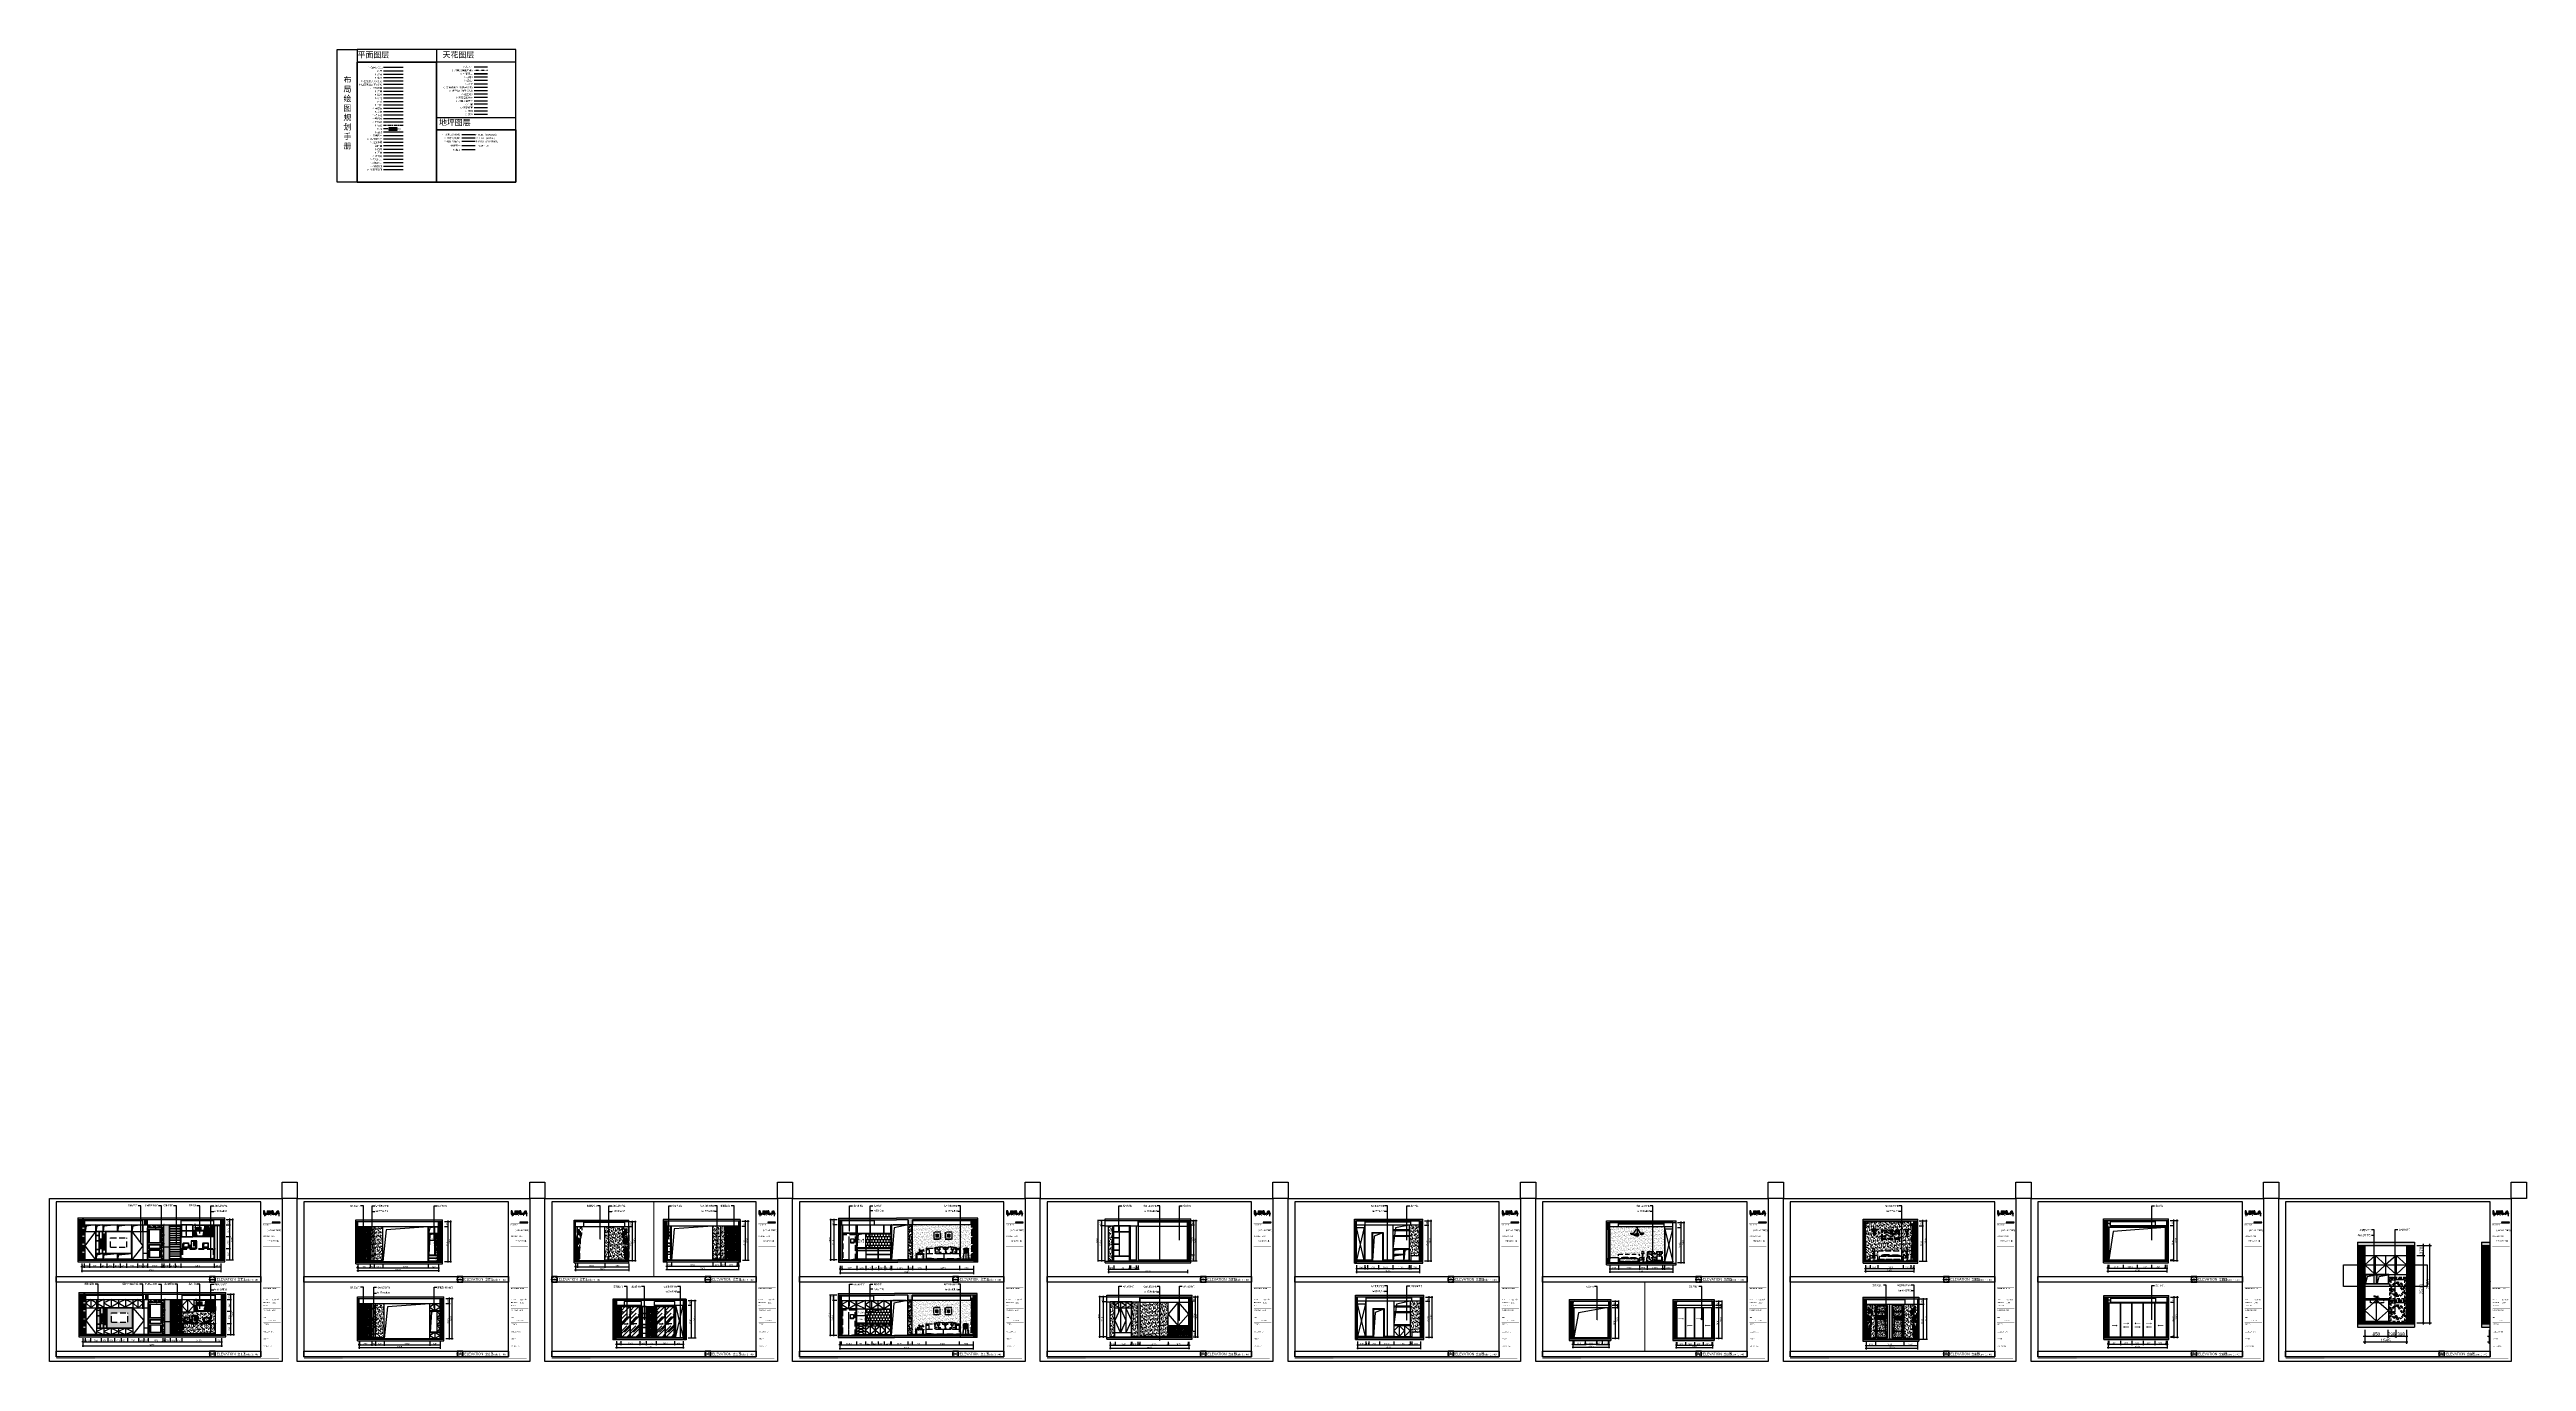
# Paper-space layout 'Layout1' of a CAD drawing. Header units: millimetres. Extents: x 1211 to 84382, y -1303 to 171905.
# Drawn here: x 1211 to 5580, y -1303 to 1009 of the extents above; entities outside this region: 1.
# The model-space entities are those that its viewports show. They can reach past a viewport. Long polylines and large blocks are cut down to what shows.
import ezdxf
from ezdxf.enums import TextEntityAlignment as Align
from ezdxf.lldxf.tags import DXFTag

# ---------------------------------------------------------------- set-up
doc = ezdxf.new("R2010")
doc.units = ezdxf.units.MM
doc.header["$PDMODE"] = 3
for name, pattern in [('CENTER', [50.8, 31.75, -6.35, 6.35, -6.35]), ('CENTER2', [1.125, 0.75, -0.125, 0.125, -0.125]), ('DASH', [0.35, 0.25, -0.1]), ('DASHED2', [0.375, 0.25, -0.125]), ('DOTE', [2.42, 2, -0.2, 0.02, -0.2])]:
    doc.linetypes.add(name, pattern=pattern)
for name, color, linetype in [('09-JIAJU', 7, 'Continuous'), ('8', 8, 'Continuous'), ('@TK图框', 1, 'Continuous'), ('AXIS_TEXT', 7, 'Continuous'), ('C-填充1', 252, 'Continuous'), ('C-填充2', 252, 'Continuous'), ('C-天花造型尺寸', 44, 'Continuous'), ('C-弱电设备(烟感喷淋)', 40, 'Continuous'), ('C-文字', 2, 'Continuous'), ('C-标高层', 1, 'Continuous'), ('C-梁线', 6, 'Continuous'), ('C-灯具1', 2, 'Continuous'), ('C-灯具2灯带', 5, 'CENTER2'), ('C-灯具设备尺寸', 44, 'Continuous'), ('C-空调风口', 1, 'Continuous'), ('C-造型线1(造型分割)', 4, 'Continuous'), ('C-造型线2', 16, 'Continuous'), ('C-门套', 16, 'Continuous'), ('C-风管', 250, 'Continuous'), ('CYAN', 4, 'Continuous'), ('EL-FURN', 1, 'Continuous'), ('F-地坪1(分割线)', 16, 'Continuous'), ('F-地坪2(填充)', 8, 'Continuous'), ('F-地坪3(地台)', 6, 'Continuous'), ('F-地坪尺寸', 1, 'Continuous'), ('F-地灯', 2, 'Continuous'), ('HAT【填充】', 250, 'Continuous'), ('JIAJU', 7, 'Continuous'), ('P-内部尺寸', 44, 'Continuous'), ('P-原墙线', 7, 'Continuous'), ('P-固定家具1(到顶)', 3, 'Continuous'), ('P-固定家具2(不到顶)', 2, 'Continuous'), ('P-壁灯', 2, 'Continuous'), ('P-外墙尺寸', 7, 'Continuous'), ('P-外部尺寸', 44, 'Continuous'), ('P-完成面', 1, 'Continuous'), ('P-完成面尺寸', 44, 'Continuous'), ('P-室外不到顶', 3, 'Continuous'), ('P-室外到顶', 4, 'Continuous'), ('P-建筑参照', 250, 'Continuous'), ('P-开关', 7, 'DASHED2'), ('P-捣墙线', 250, 'Continuous'), ('P-插座', 1, 'Continuous'), ('P-文字', 3, 'Continuous'), ('P-新墙线', 4, 'Continuous'), ('P-柱', 7, 'Continuous'), ('P-楼梯', 3, 'Continuous'), ('P-洁具', 3, 'Continuous'), ('P-活动家具', 3, 'Continuous'), ('P-消防栓', 1, 'Continuous'), ('P-电梯', 2, 'Continuous'), ('P-窗', 3, 'Continuous'), ('P-窗帘', 5, 'Continuous'), ('P-绿化', 68, 'Continuous'), ('P-走向线', 1, 'Continuous'), ('P-轴号(标注)', 1, 'Continuous'), ('P-轴线', 6, 'DOTE'), ('P-门', 1, 'Continuous'), ('P-门套', 1, 'Continuous'), ('P-间墙尺寸', 6, 'Continuous'), ('中粗线', 1, 'Continuous'), ('大墨图框', 4, 'Continuous'), ('细线', 4, 'Continuous')]:
    doc.layers.add(name, color=color, linetype=linetype)
doc.layers.add('视口层', color=250, linetype='Continuous', plot=False)
doc.styles.add('Arial', font='arial.ttf')
doc.styles.add('AXIS', font='arial.ttf')
doc.styles.add('COMPLEX', font='complex_.ttf')
doc.styles.add('DIM_FONT', font='simplex.shx', dxfattribs={"width": 0.8})
doc.styles.add('HB70Title', font='arial.ttf', dxfattribs={"width": 0.9, "height": 7})
doc.styles.add('LOGO', font='arial.ttf')
doc.styles.add('LOGO-2', font='', dxfattribs={"width": 0.8})
doc.styles.get("Standard").update_dxf_attribs({"font": 'simhei_0.ttf'})
doc.styles.add('ZZ', font='simhei_0.ttf')
doc.styles.add('宋体', font='SimSun.ttf')
doc.styles.get('LOGO-2').set_extended_font_data('Arial Black')
tags = doc.linetypes.add('ACAD_ISO03W100', pattern=[30, 12, -18]).pattern_tags.tags
tags[6:7] = [DXFTag(74, 4), DXFTag(75, 0), DXFTag(340, '0'), DXFTag(46, 1.0), DXFTag(50, 0.0), DXFTag(44, 0.0), DXFTag(45, 0.0)]
tags[4:5] = [DXFTag(74, 4), DXFTag(75, 0), DXFTag(340, '0'), DXFTag(46, 1.0), DXFTag(50, 0.0), DXFTag(44, 0.0), DXFTag(45, 0.0)]
doc.dimstyles.new('1比1', dxfattribs={"dimtxt": 2, "dimasz": 1.25, "dimexe": 1, "dimexo": 1, "dimgap": 0.2, "dimtad": 1, "dimdec": 0, "dimrnd": 0.005, "dimzin": 0, "dimdsep": 46, "dimtxsty": 'Arial', "dimblk": 'ARCHTICK', "dimcen": 0.125, "dimdle": 1, "dimclrd": 44, "dimclre": 44, "dimclrt": 50, "dimadec": 0, "dimazin": 0, "dimtfac": 1, "dimtdec": 0, "dimtix": 1, "dimtmove": 2, "dimatfit": 3, "dimldrblk": 'DOT', "dimfxl": 10, "dimtvp": 1, "dimtolj": 1, "dimtzin": 0, "dimarcsym": 0})
doc.dimstyles.new('1比40', dxfattribs={"dimscale": 40, "dimtxt": 2, "dimasz": 1.25, "dimexe": 1, "dimexo": 1, "dimgap": 0.25, "dimtad": 1, "dimdec": 0, "dimrnd": 0.005, "dimzin": 0, "dimdsep": 46, "dimtxsty": 'Arial', "dimblk": 'ARCHTICK', "dimcen": 0.125, "dimdle": 1, "dimclrd": 44, "dimclre": 44, "dimclrt": 50, "dimadec": 0, "dimazin": 0, "dimtfac": 1, "dimtdec": 0, "dimtix": 1, "dimtmove": 2, "dimatfit": 3, "dimldrblk": 'DOT', "dimfxl": 70, "dimtvp": 1, "dimtolj": 1, "dimtzin": 0, "dimarcsym": 0})
doc.dimstyles.new('1比60', dxfattribs={"dimscale": 60, "dimtxt": 2, "dimasz": 1.25, "dimexe": 1, "dimexo": 1, "dimgap": 0.2, "dimtad": 1, "dimdec": 0, "dimrnd": 0.005, "dimzin": 0, "dimdsep": 46, "dimtxsty": 'Arial', "dimblk": 'ARCHTICK', "dimcen": 0.125, "dimdle": 1, "dimclrd": 44, "dimclre": 44, "dimclrt": 50, "dimadec": 0, "dimazin": 0, "dimtfac": 1, "dimtdec": 0, "dimtix": 1, "dimtmove": 2, "dimatfit": 3, "dimldrblk": 'DOT', "dimfxl": 4, "dimfxlon": 1, "dimtvp": 1, "dimtolj": 1, "dimtzin": 0, "dimarcsym": 0})
pattern_1 = [(0, (-12798.15, 0), (0, 20), [])]
pattern_2 = [(0, (0, 0), (0, 20), [])]
pattern_3 = [(0, (25146.38, 0), (0, 20), [])]
pattern_4 = [(0, (15930.822, 0), (0, 20), [])]
pattern_5 = [(0, (22274.7, -2e-10), (0, 20), [])]
pattern_6 = [(90, (0, 0), (-600, 4e-14), [120, -180, 60, -240]), (90, (-15, 420), (-600, 4e-14), [120, -480]), (90, (-45, 360), (-600, 4e-14), [60, -540]), (90, (-60, 30), (-600, 4e-14), [30, -420, 30, -120]), (90, (-90, 240), (-600, 4e-14), [120, -180, 30, -270]), (90, (-105, 90), (-600, 4e-14), [90, -510]), (90, (-120, 240), (-600, 4e-14), [180, -420]), (90, (-135, 60), (-600, 4e-14), [120, -480]), (90, (-150, 300), (-600, 4e-14), [300, -300]), (90, (-180, 120), (-600, 4e-14), [60, -180, 120, -240]), (90, (-195, 540), (-600, 4e-14), [120, -480]), (90, (-210, 420), (-600, 4e-14), [60, -540]), (90, (-225, 300), (-600, 4e-14), [60, -540]), (90, (-240, 1e-14), (-600, 4e-14), [120, -480]), (90, (-255, 300), (-600, 4e-14), [120, -480]), (90, (-285, 300), (-600, 4e-14), [120, -120, 120, -240]), (90, (-315, 180), (-600, 4e-14), [60, -300, 120, -120]), (90, (-330, 300), (-600, 4e-14), [180, -420]), (90, (-360, 300), (-600, 4e-14), [120, -480]), (90, (-375, 60), (-600, 4e-14), [180, -240, 60, -120]), (90, (-405, 60), (-600, 4e-14), [300, -300]), (90, (-420, 420), (-600, 4e-14), [60, -540]), (90, (-435, 240), (-600, 4e-14), [120, -480]), (90, (-450, 120), (-600, 4e-14), [60, -240, 60, -240]), (90, (-465, 60), (-600, 4e-14), [60, -180, 120, -240]), (90, (-480, 180), (-600, 4e-14), [60, -300, 60, -180]), (90, (-495, 300), (-600, 4e-14), [180, -420]), (90, (-525, 60), (-600, 4e-14), [120, -480]), (90, (-540, 360), (-600, 4e-14), [60, -540]), (90, (-555, 480), (-600, 4e-14), [60, -540]), (104.036243, (-45, 420), (2e-08, 600), [61.8, -2412.0633]), (104.036243, (-180, 480), (2e-08, 600), [61.8, -2412.0633]), (104.036243, (-540, 420), (2e-08, 600), [61.8, -2412.0633]), (104.036243, (-315, 240), (2e-08, 600), [61.8, -2412.0633]), (104.036243, (-405, 360), (2e-08, 600), [61.8, -2412.0633]), (104.036243, (-360, 420), (2e-08, 600), [61.8, -2412.0633]), (104.036243, (-465, 120), (2e-08, 600), [61.8, -2412.0633]), (104.036243, (-435, 360), (2e-08, 600), [61.8, -2412.0633]), (104.036243, (-210, 480), (2e-08, 600), [123.6, -2350.2633]), (104.036243, (-255, 420), (2e-08, 600), [123.6, -2350.2633]), (104.036243, (-285, 420), (2e-08, 600), [123.6, -2350.2633]), (255.963757, (-90, 240), (2e-08, -600), [61.8, -123.6, 61.8, -2226.6633]), (255.963757, (-180, 120), (2e-08, -600), [61.8, -2412.0633]), (255.963757, (-450, 120), (2e-08, -600), [123.6, -2350.2633]), (284.036243, (-15, 420), (-2e-08, -600), [61.8, -2412.0633]), (75.963757, (-15, 540), (-2e-08, 600), [61.8, -2412.0633]), (75.963757, (-225, 360), (-2e-08, 600), [61.8, -2412.0633]), (75.963757, (-330, 480), (-2e-08, 600), [61.8, -2412.0633]), (75.963757, (-375, 240), (-2e-08, 600), [61.8, -2412.0633]), (75.963757, (-450, 180), (-2e-08, 600), [61.8, -2412.0633]), (75.963757, (-480, 240), (-2e-08, 600), [61.8, -2412.0633]), (75.963757, (-375, 240), (-2e-08, 600), [61.8, -2412.0633]), (75.963757, (-465, 420), (-2e-08, 600), [247.2, -2226.6633]), (75.963757, (-60, 60), (-2e-08, 600), [247.2, -2226.6633]), (75.963757, (-105, 120), (-2e-08, 600), [247.2, -2226.6633]), (75.963757, (-135, 180), (-2e-08, 600), [61.8, -123.6, 123.6, -2164.8633]), (75.963757, (-180, 180), (-2e-08, 600), [123.6, -123.6, 123.6, -2103.0633]), (75.963757, (-240, 120), (-2e-08, 600), [247.2, -2226.6633]), (75.963757, (-285, 60), (-2e-08, 600), [247.2, -2226.6633]), (75.963757, (-315, 60), (-2e-08, 600), [247.2, -2226.6633]), (75.963757, (-495, 480), (-2e-08, 600), [61.8, -2412.0633]), (75.96377, (-555, 540), (-0.000115, 600), [123.6, -2350.2633]), (75.96377, (-525, 180), (-0.000115, 600), [123.6, -2350.2633]), (75.96376, (7e-15, 120), (-1e-05, 600), [247.2, -2226.6633]), (75.96376, (-420, 480), (-1e-05, 600), [185.4, -2288.4633]), (75.96376, (-375, 540), (-1e-05, 600), [370.8, -2103.0633])]
pattern_7 = [(0, (21575.364, 0), (0, 20), [])]
pattern_8 = [(90, (21575.36, 0), (-600, 4e-14), [120, -180, 60, -240]), (90, (21560.36, 420), (-600, 4e-14), [120, -480]), (90, (21530.36, 360), (-600, 4e-14), [60, -540]), (90, (21515.36, 30), (-600, 4e-14), [30, -420, 30, -120]), (90, (21485.36, 240), (-600, 4e-14), [120, -180, 30, -270]), (90, (21470.36, 90), (-600, 4e-14), [90, -510]), (90, (21455.36, 240), (-600, 4e-14), [180, -420]), (90, (21440.36, 60), (-600, 4e-14), [120, -480]), (90, (21425.36, 300), (-600, 4e-14), [300, -300]), (90, (21395.36, 120), (-600, 4e-14), [60, -180, 120, -240]), (90, (21380.36, 540), (-600, 4e-14), [120, -480]), (90, (21365.36, 420), (-600, 4e-14), [60, -540]), (90, (21350.36, 300), (-600, 4e-14), [60, -540]), (90, (21335.36, 1e-14), (-600, 4e-14), [120, -480]), (90, (21320.36, 300), (-600, 4e-14), [120, -480]), (90, (21290.36, 300), (-600, 4e-14), [120, -120, 120, -240]), (90, (21260.36, 180), (-600, 4e-14), [60, -300, 120, -120]), (90, (21245.36, 300), (-600, 4e-14), [180, -420]), (90, (21215.36, 300), (-600, 4e-14), [120, -480]), (90, (21200.36, 60), (-600, 4e-14), [180, -240, 60, -120]), (90, (21170.36, 60), (-600, 4e-14), [300, -300]), (90, (21155.36, 420), (-600, 4e-14), [60, -540]), (90, (21140.36, 240), (-600, 4e-14), [120, -480]), (90, (21125.36, 120), (-600, 4e-14), [60, -240, 60, -240]), (90, (21110.36, 60), (-600, 4e-14), [60, -180, 120, -240]), (90, (21095.36, 180), (-600, 4e-14), [60, -300, 60, -180]), (90, (21080.36, 300), (-600, 4e-14), [180, -420]), (90, (21050.36, 60), (-600, 4e-14), [120, -480]), (90, (21035.36, 360), (-600, 4e-14), [60, -540]), (90, (21020.36, 480), (-600, 4e-14), [60, -540]), (104.03624, (21530.36, 420), (2e-08, 600), [61.8, -2412.0633]), (104.03624, (21395.36, 480), (2e-08, 600), [61.8, -2412.0633]), (104.03624, (21035.36, 420), (2e-08, 600), [61.8, -2412.0633]), (104.03624, (21260.36, 240), (2e-08, 600), [61.8, -2412.0633]), (104.03624, (21170.36, 360), (2e-08, 600), [61.8, -2412.0633]), (104.03624, (21215.36, 420), (2e-08, 600), [61.8, -2412.0633]), (104.03624, (21110.36, 120), (2e-08, 600), [61.8, -2412.0633]), (104.03624, (21140.36, 360), (2e-08, 600), [61.8, -2412.0633]), (104.03624, (21365.36, 480), (2e-08, 600), [123.6, -2350.2633]), (104.03624, (21320.36, 420), (2e-08, 600), [123.6, -2350.2633]), (104.03624, (21290.36, 420), (2e-08, 600), [123.6, -2350.2633]), (255.96376, (21485.36, 240), (2e-08, -600), [61.8, -123.6, 61.8, -2226.6633]), (255.96376, (21395.36, 120), (2e-08, -600), [61.8, -2412.0633]), (255.96376, (21125.36, 120), (2e-08, -600), [123.6, -2350.2633]), (284.03624, (21560.36, 420), (-2e-08, -600), [61.8, -2412.0633]), (75.96376, (21560.36, 540), (-2e-08, 600), [61.8, -2412.0633]), (75.96376, (21350.36, 360), (-2e-08, 600), [61.8, -2412.0633]), (75.96376, (21245.36, 480), (-2e-08, 600), [61.8, -2412.0633]), (75.96376, (21200.36, 240), (-2e-08, 600), [61.8, -2412.0633]), (75.96376, (21125.36, 180), (-2e-08, 600), [61.8, -2412.0633]), (75.96376, (21095.36, 240), (-2e-08, 600), [61.8, -2412.0633]), (75.96376, (21200.36, 240), (-2e-08, 600), [61.8, -2412.0633]), (75.96376, (21110.36, 420), (-2e-08, 600), [247.2, -2226.6633]), (75.96376, (21515.36, 60), (-2e-08, 600), [247.2, -2226.6633]), (75.96376, (21470.36, 120), (-2e-08, 600), [247.2, -2226.6633]), (75.96376, (21440.36, 180), (-2e-08, 600), [61.8, -123.6, 123.6, -2164.8633]), (75.96376, (21395.36, 180), (-2e-08, 600), [123.6, -123.6, 123.6, -2103.0633]), (75.96376, (21335.36, 120), (-2e-08, 600), [247.2, -2226.6633]), (75.96376, (21290.36, 60), (-2e-08, 600), [247.2, -2226.6633]), (75.96376, (21260.36, 60), (-2e-08, 600), [247.2, -2226.6633]), (75.96376, (21080.36, 480), (-2e-08, 600), [61.8, -2412.0633]), (75.96377, (21020.36, 540), (-0.00012, 600), [123.6, -2350.2633]), (75.96377, (21050.36, 180), (-0.00012, 600), [123.6, -2350.2633]), (75.96376, (21575.36, 120), (-1e-05, 600), [247.2, -2226.6633]), (75.96376, (21155.36, 480), (-1e-05, 600), [185.4, -2288.4633]), (75.96376, (21200.36, 540), (-1e-05, 600), [370.8, -2103.0633])]

# ---------------------------------------------------------------- blocks, each defined once
blk = doc.blocks.new('A$C368E0D66')
h = blk.add_hatch(color=252)
h.paths.add_polyline_path([(383, 259.5), (383, 260.8), (379.3, 260.8), (379.3, 265.5), (377.5, 265.5), (377.5, 259.5)])
h.paths.add_polyline_path([(398.3, 259.5), (398.3, 260.8), (394.6, 260.8), (394.6, 265.5), (392.8, 265.5), (392.8, 259.5)])
h = blk.add_hatch(color=256)
h.paths.add_polyline_path([(389, 260.5), (386, 260.5), (386, 262), (389, 262), (389, 263), (386, 263), (386, 264.5), (389, 264.5), (389, 265.5), (384, 265.5), (384, 259.5), (389, 259.5)])
h.paths.add_polyline_path([(391.8, 265.5), (390, 265.5), (390, 259.5), (391.8, 259.5)])
h = blk.add_hatch(color=252)
h.paths.add_polyline_path([(403.5, 265.6), (401.5, 265.6), (399.3, 259.5), (401.1, 259.5), (401.4, 260.5), (403.6, 260.5), (403.9, 259.5), (405.8, 259.5)])
h.paths.add_polyline_path([(403.2, 261.8), (401.8, 261.8), (402.5, 264)], flags=16)
at = {"layer": '大墨图框'}
for color, points in [(1, [(392.8, 244.8), (406.9, 244.8), (406.9, 245.2), (392.8, 245.2)]), (0, [(80.2, 4.6), (11.9, 4.6), (11.9, 6.6), (80.2, 6.6)])]:
    blk.add_hatch(color=color, dxfattribs=at).paths.add_polyline_path(points)
at = {"color": 252}
for p, q in [((377.5, 265.5), (377.5, 259.5)), ((377.5, 265.5), (377.5, 259.5)), ((379.3, 265.5), (377.5, 265.5)), ((379.3, 260.8), (379.3, 265.5)), ((379.3, 264.2), (379.3, 260.8)), ((392.8, 265.5), (392.8, 259.5)), ((394.6, 265.5), (392.8, 265.5)), ((394.6, 260.8), (394.6, 265.5)), ((394.6, 264.2), (394.6, 260.8)), ((399.3, 259.5), (401.5, 265.6)), ((401.5, 265.6), (403.5, 265.6)), ((402.5, 263.9), (401.8, 261.8)), ((402.5, 263.9), (402.5, 263.9)), ((402.5, 263.9), (403.2, 261.8)), ((405.8, 259.5), (403.5, 265.6)), ((377.5, 259.5), (380.8, 259.5)), ((377.5, 259.5), (383, 259.5)), ((379.3, 260.8), (380.2, 260.8)), ((383, 260.8), (379.3, 260.8)), ((383, 259.5), (383, 260.8)), ((392.8, 259.5), (397.8, 259.5)), ((392.8, 259.5), (396, 259.5)), ((392.8, 259.5), (398.3, 259.5)), ((394.6, 260.8), (395.5, 260.8)), ((398.3, 260.8), (394.6, 260.8)), ((398.3, 259.5), (398.3, 260.8)), ((399.3, 259.5), (401.1, 259.5)), ((401.4, 260.5), (401.1, 259.5)), ((401.4, 260.5), (403.6, 260.5)), ((403.2, 261.8), (401.8, 261.8)), ((403.6, 260.5), (403.9, 259.5)), ((403.9, 259.5), (405.8, 259.5))]:
    blk.add_line(p, q, dxfattribs=at)
for p, q in [((384, 265.5), (384, 259.5)), ((384, 265.5), (389, 265.5)), ((384, 263.2), (384, 261.9)), ((386, 264.5), (386, 263)), ((386, 264.5), (389, 264.5)), ((386, 263), (389, 263)), ((389, 265.5), (389, 264.5)), ((389, 262), (389, 263)), ((391.8, 265.5), (391.8, 259.5)), ((391.8, 265.5), (391.8, 259.5)), ((384, 259.5), (389, 259.5)), ((386, 262), (386, 260.5)), ((386, 262), (389, 262)), ((386, 260.5), (389, 260.5)), ((389, 260.5), (389, 259.5))]:
    blk.add_line(p, q)
blk.add_lwpolyline([(390, 265.5), (391.8, 265.5), (391.8, 259.5), (390, 259.5)], close=True)
at = {"layer": 'P-外墙尺寸', "color": 7}
blk.add_lwpolyline([(372.7, 281.1), (11.9, 281.1), (11.9, 8.1), (372.7, 8.1)], close=True, dxfattribs=at)
at = {"layer": '大墨图框', "color": 1, "linetype": 'ByBlock'}
for p, q in [((379, 258.3), (379, 255.8)), ((404.4, 258.3), (404.4, 255.8))]:
    blk.add_line(p, q, dxfattribs=at)
at = {"layer": '大墨图框', "color": 4, "linetype": 'ByBlock', "ltscale": 100}
blk.add_lwpolyline([(0, 287), (410, 287), (410, 0), (0, 0)], close=True, dxfattribs=at)
at = {"layer": '大墨图框', "color": 1, "const_width": 0.755}
for points in [[(376.5, 242.6), (406.9, 242.6)], [(376.5, 203.3), (406.9, 203.3)], [(376.5, 130.9), (406.9, 130.9)], [(377, 93.1), (407.5, 93.1)], [(377, 68.2), (407.5, 68.2)]]:
    blk.add_lwpolyline(points, dxfattribs=at)
at = {"layer": '大墨图框', "color": 1}
blk.add_lwpolyline([(392.8, 244.8), (406.9, 244.8), (406.9, 245.2), (392.8, 245.2)], close=True, dxfattribs=at)
at = {"layer": '大墨图框', "color": 0, "const_width": 0.725}
blk.add_lwpolyline([(11.9, 4.6), (404.7, 4.6)], dxfattribs=at)
at = {"layer": '大墨图框', "color": 1}
for s, height, style, width, p in [('PROJECT', 1.74, 'LOGO-2', 1, (376.5, 239.6)), ('PROJECT ADD', 1.74, 'LOGO-2', 1, (377, 220)), ('DRAWING  TITLE', 1.74, 'LOGO-2', 1, (377, 127.7)), ('MEASURE ', 1.3, 'LOGO', 0.96, (377, 108.3)), ('PROPORTION', 1.3, 'LOGO', 0.96, (377, 103.2)), ('PROJECT REF', 1.305, 'LOGO', 0.96, (377, 98.4)), ('COMPANT ADD', 1.74, 'LOGO-2', 1, (377.3, 89.7)), (':', 1.3, 'LOGO', 1, (389.8, 108.3)), (':', 1.3, 'LOGO', 1, (389.8, 103.2)), (':', 1.3, 'LOGO', 1, (389.8, 98.4)), ('TEL', 1.74, 'LOGO-2', 1, (377.3, 76.5))]:
    blk.add_text(s, height=height, dxfattribs=dict(at, style=style, width=width)).set_placement(p)
at = {"layer": '大墨图框', "color": 1, "linetype": 'ByBlock', "insert": (375.8, 258.1), "char_height": 1.482, "width": 35.621, "attachment_point": 1}
blk.add_mtext('{\\C0;    室  内  空  间  设  计}', dxfattribs=at)
at = {"layer": '大墨图框', "color": 1, "attachment_point": 1}
for s, insert, char_height, width, style in [('{\\fSimSun|b0|i0|c134|p54;【桃源小镇 芳菲苑】}', (382.5, 231.9), 2.075, 30.872, 'LOGO'), ('{\\fSimSun|b1|i0|c134|p54;14栋3单元401室}', (382.6, 213.6), 2.075, 24.937, 'LOGO'), ('{\\H1.116x;133\\fSimSun|b0|i0|c134|p54;平方}', (392.9, 110), 2.075, 24.937, 'LOGO'), ('{\\H1.116x;1:60}', (393.3, 104.8), 2.075, 24.937, 'LOGO'), ('{\\fArial|b0|i0|c0|p34;COLLOCATION:}', (377.6, 53.2), 1.72, 2.199, 'LOGO-2'), ('{\\fArial|b0|i0|c0|p34;DESIGN:}', (377.9, 66.4), 1.72, 2.199, 'LOGO-2'), ('{\\H1.116x;15757159809}', (386.5, 73.1), 1.328, 21.82, 'LOGO'), ('{\\fArial|b0|i0|c0|p34;CHART:}', (377.6, 40.6), 1.72, 2.199, 'LOGO-2'), ('{\\fArial|b0|i0|c0|p34;VALIDATION:}', (377.7, 27.8), 1.72, 2.199, 'LOGO-2')]:
    blk.add_mtext(s, dxfattribs=dict(at, insert=insert, char_height=char_height, width=width, style=style))
blk = doc.blocks.new('海龙工具_201502031422547')
blk.add_line((4.1, 5.5), (14.1, 5.5))
at = {"color": 160, "linetype": 'ByBlock'}
blk.add_lwpolyline([(4.1, 0.5), (14.1, 0.5), (14.1, 10.5), (4.1, 10.5)], close=True, dxfattribs=at)
at = {"color": 5}
blk.add_circle((9.1, 5.5), 5, dxfattribs=at)
at = {"color": 0, "linetype": 'ByBlock', "style": 'HB70Title', "width": 0.902108}
blk.add_text('Scale:', height=3.05, dxfattribs=at).set_placement((65.6, 3.3), (76.2, 3.3), align=Align.FIT)
at = {"style": 'AXIS'}
for tag, width, p, p2 in [('-', 2.978904, (6.7, 1.8), (11.4, 1.8)), ('1', 1.314141, (7.4, 6.2), (10.9, 6.2))]:
    blk.add_attdef(tag, text='', height=3.4, dxfattribs=dict(at, width=width)).set_placement(p, p2, align=Align.FIT)
at = {"color": 0, "linetype": 'ByBlock', "lineweight": -2, "style": 'HB70Title', "width": 0.8, "flags": 8}
blk.add_attdef('DWGTITLE', text='', height=4.27, dxfattribs=at).set_placement((16.6, 7.7), align=Align.TOP_LEFT)
at = {"color": 0, "linetype": 'ByBlock', "lineweight": -2, "style": 'HB70Title', "width": 1.1, "flags": 8}
blk.add_attdef('SCL', (77.7, 3.3), '', height=3.05, dxfattribs=at)
blk = doc.blocks.new('_ArchTick')
at = {"color": 0, "linetype": 'ByBlock', "const_width": 0.15}
blk.add_lwpolyline([(-0.5, -0.5), (0.5, 0.5)], dxfattribs=at)
blk = doc.blocks.new('_AXISO')
blk.add_circle((0, 0), 0.5)
at = {"layer": 'AXIS_TEXT', "style": 'COMPLEX', "width": 1.041667}
blk.add_attdef('A', text='', height=0.56, dxfattribs=at).set_placement((-0.25, -0.28), (0.25, -0.28), align=Align.FIT)
blk = doc.blocks.new('A$C2A793C51')
at = {"layer": 'P-插座', "color": 250}
for p, q in [((257.3, 257.3), (0, 257.3)), ((0, 257.3), (0, 0)), ((0, 257.3), (0, 0)), ((227.5, 241.9), (29.9, 241.9)), ((29.9, 241.9), (29.9, 15.4)), ((227.5, 15.4), (227.5, 241.9)), ((257.3, 257.3), (257.3, 0)), ((257.3, 0), (257.3, 257.3)), ((110.7, 202.1), (103.3, 202.1)), ((103.3, 202.1), (103.3, 199.3)), ((103.3, 177.3), (103.3, 174.5)), ((110.7, 174.5), (110.7, 202.1)), ((154, 202.1), (146.6, 202.1)), ((146.6, 202.1), (146.6, 174.5)), ((154, 199.3), (154, 202.1)), ((154, 174.5), (154, 177.3)), ((103.3, 174.5), (110.7, 174.5)), ((146.6, 174.5), (154, 174.5)), ((124.9, 130.1), (132.4, 130.1)), ((124.9, 102.5), (124.9, 130.1)), ((132.4, 102.5), (124.9, 102.5)), ((132.4, 130.1), (132.4, 102.5)), ((88.2, 77.6), (94.6, 81.3)), ((102, 53.7), (88.2, 77.6)), ((94.6, 81.3), (108.4, 57.5)), ((108.4, 57.5), (102, 53.7)), ((162.7, 81.3), (148.9, 57.5)), ((148.9, 57.5), (155.4, 53.7)), ((155.4, 53.7), (169.2, 77.6)), ((169.2, 77.6), (162.7, 81.3)), ((0, 0), (257.3, 0)), ((29.9, 15.4), (227.5, 15.4))]:
    blk.add_line(p, q, dxfattribs=at)
for centre, start_param, end_param in [((103.3, 188.3), -0.994729, 2.146863), ((154, 188.3), 2.146863, 5.288456)]:
    blk.add_ellipse(centre, major_axis=(-9.34, 6.3), ratio=0.96282, start_param=start_param, end_param=end_param, dxfattribs=at)
blk = doc.blocks.new('A$C30683059')
at = {"layer": 'P-插座', "color": 250}
for p, q in [((0, 0), (0, 257.3)), ((0, 257.3), (257.3, 257.3)), ((220.6, 238.9), (36, 238.9)), ((36, 238.9), (36, 18.4)), ((220.6, 18.4), (220.6, 238.9)), ((257.3, 257.3), (257.3, 0)), ((257.3, 257.3), (257.3, 0)), ((150.2, 150.7), (107.1, 150.7)), ((107.1, 150.7), (107.1, 106.7)), ((150.2, 106.7), (150.2, 150.7)), ((107.1, 106.7), (150.2, 106.7)), ((257.3, 0), (0, 0)), ((36, 18.4), (220.6, 18.4))]:
    blk.add_line(p, q, dxfattribs=at)
blk = doc.blocks.new('A$C0EC94CCE')
at = {"layer": 'P-插座', "color": 250}
for p, q in [((0, 0), (0, 257.3)), ((0, 257.3), (0, 0)), ((257.3, 257.3), (0, 257.3)), ((36.8, 18.4), (36.8, 238.9)), ((36.8, 238.9), (221.3, 238.9)), ((221.3, 238.9), (221.3, 18.4)), ((257.3, 257.3), (257.3, 0)), ((257.3, 0), (257.3, 257.3)), ((0, 0), (257.3, 0)), ((221.3, 18.4), (36.8, 18.4))]:
    blk.add_line(p, q, dxfattribs=at)
for major_axis in [(17.1, 17.1), (12.7, 12.7)]:
    blk.add_ellipse((128.7, 128.7), major_axis=major_axis, ratio=1, start_param=5.497787, end_param=11.780972, dxfattribs=at)
blk = doc.blocks.new('A$C15590215')
at = {"layer": 'P-插座', "const_width": 5.36}
for points in [[(76959.7, 170378.8), (72922.3, 170378.8), (72489.1, 171942.2)], [(74172.6, 171794.3), (74638.2, 171300.4), (76959.7, 171300.4)]]:
    blk.add_lwpolyline(points, dxfattribs=at)
at = {"layer": 'P-插座'}
for points in [[(78399.7, 171150.4), (76959.7, 171150.4), (76959.7, 171450.4), (78399.7, 171450.4)], [(78399.7, 171150.4), (78699.7, 171150.4), (78699.7, 171450.4), (78399.7, 171450.4)], [(78399.7, 170682.5), (76959.7, 170682.5), (76959.7, 170982.5), (78399.7, 170982.5)], [(78399.7, 170682.5), (78699.7, 170682.5), (78699.7, 170982.5), (78399.7, 170982.5)], [(78399.7, 170382.5), (76959.7, 170382.5), (76959.7, 170682.5), (78399.7, 170682.5)], [(78399.7, 170382.5), (78699.7, 170382.5), (78699.7, 170682.5), (78399.7, 170682.5)], [(78399.7, 170082.5), (76959.7, 170082.5), (76959.7, 170382.5), (78399.7, 170382.5)], [(78399.7, 170082.5), (78699.7, 170082.5), (78699.7, 170382.5), (78399.7, 170382.5)], [(78399.7, 169782.5), (76959.7, 169782.5), (76959.7, 170082.5), (78399.7, 170082.5)], [(78399.7, 169782.5), (78699.7, 169782.5), (78699.7, 170082.5), (78399.7, 170082.5)]]:
    blk.add_lwpolyline(points, close=True, dxfattribs=at)
ref = blk.add_blockref('_AXISO', (72289.1, 172042.1), dxfattribs=dict(at, xscale=-199.9375195251487, yscale=199.9375195251487, zscale=199.9375195251483))
ref.add_attrib('A', 'TV', dxfattribs={"layer": 'AXIS_TEXT', "height": 100, "style": 'Arial', "width": 0.601403}).set_placement((72232.6, 171985.6), (72339.9, 171985.6), align=Align.FIT)
ref = blk.add_blockref('_AXISO', (72489.1, 172042.1), dxfattribs=dict(at, xscale=-199.9375195251487, yscale=199.9375195251487, zscale=199.9375195251483))
ref.add_attrib('A', 'K', dxfattribs={"layer": 'AXIS_TEXT', "height": 100, "style": 'Arial', "width": 1.152176}).set_placement((72432.5, 171985.6), (72539.9, 171985.6), align=Align.FIT)
ref = blk.add_blockref('_AXISO', (72688.8, 172042.1), dxfattribs=dict(at, xscale=-199.9375195251487, yscale=199.9375195251487, zscale=199.9375195251483))
ref.add_attrib('A', 'TT', dxfattribs={"layer": 'AXIS_TEXT', "height": 100, "style": 'Arial', "width": 0.629046}).set_placement((72632.2, 171985.6), (72739.6, 171985.6), align=Align.FIT)
ref = blk.add_blockref('_AXISO', (72888.7, 172042.1), dxfattribs=dict(at, xscale=-199.9375195251487, yscale=199.9375195251487, zscale=199.9375195251483))
ref.add_attrib('A', 'TT', dxfattribs={"layer": 'AXIS_TEXT', "height": 100, "style": 'Arial', "width": 0.629046}).set_placement((72832.2, 171985.6), (72939.5, 171985.6), align=Align.FIT)
ref = blk.add_blockref('_AXISO', (74165.4, 171894), dxfattribs=dict(at, xscale=199.9375195251196, yscale=199.9375195251487, zscale=199.9375195251483))
ref.add_attrib('A', 'TT', dxfattribs={"layer": 'AXIS_TEXT', "height": 100, "style": 'Arial', "width": 0.629046}).set_placement((74114.6, 171837.4), (74222, 171837.4), align=Align.FIT)
for name, p in [('A$C2A793C51', (78424.4, 171175.1)), ('A$C2A793C51', (78424.4, 170707.2)), ('A$C2A793C51', (78424.4, 170407.2)), ('A$C30683059', (78424.4, 170106.1)), ('A$C0EC94CCE', (78424.4, 169807.2))]:
    blk.add_blockref(name, p, dxfattribs=at)
at = {"layer": 'P-插座', "char_height": 120, "width": 1293.649, "attachment_point": 7, "style": 'DIM_FONT'}
for s, insert in [('{\\fSimHei|b0|i0|c134|p2;五孔插座H:350}', (77075.6, 171212.6)), ('{\\fSimHei|b0|i0|c134|p2;五孔插座H:350}', (77075.6, 170744.7)), ('{\\fSimHei|b0|i0|c134|p2;五孔插座H:350}', (77075.6, 170444.7)), ('{\\fSimHei|b0|i0|c134|p2;网络插座H:350}', (77075.6, 170156.5)), ('{\\fSimHei|b0|i0|c134|p2;有线插座H:350}', (77075.6, 169844.7))]:
    blk.add_mtext(s, dxfattribs=dict(at, insert=insert))
blk = doc.blocks.new('A$C17123232')
at = {"color": 6, "linetype": 'DASHED2'}
for p, q in [((171, 1480), (172, 1481)), ((171, 1479), (171, 1480)), ((171, 1480), (171, 1480)), ((171, 1478), (171, 1479)), ((171, 1479), (171, 1479)), ((171, 812), (171, 1478)), ((172, 1481), (172, 1481)), ((172, 1481), (173, 1481)), ((173, 1481), (173, 1482)), ((173, 1482), (174, 1482)), ((174, 1482), (174, 1482)), ((174, 1482), (175, 1482)), ((175, 1482), (175, 1482)), ((175, 1482), (1345, 1482)), ((178, 815), (178, 1475)), ((178, 1475), (1342, 1475)), ((1342, 815), (1342, 1475)), ((1345, 1482), (1346, 1482)), ((1345, 1482), (1345, 1482)), ((1346, 1482), (1346, 1482)), ((1346, 1482), (1347, 1482)), ((1347, 1482), (1347, 1481)), ((1347, 1481), (1348, 1481)), ((1348, 1481), (1348, 1480)), ((1348, 1481), (1348, 1481)), ((1348, 1480), (1349, 1480)), ((1349, 1480), (1349, 1479)), ((1349, 1479), (1349, 1478)), ((1349, 1479), (1349, 1479)), ((1349, 808), (1349, 1478)), ((175, 808), (1349, 808)), ((178, 815), (1342, 815))]:
    blk.add_line(p, q, dxfattribs=at)
blk = doc.blocks.new('A$C370749DA')
blk.add_blockref('A$C17123232', (-171, -808))
blk = doc.blocks.new('0056')
at = {"color": 6, "linetype": 'DASHED2'}
for p, q in [((78132, 23533), (78132, 23208)), ((78132, 23448), (78132, 23223)), ((78152, 23553), (78679, 23553)), ((78157, 23473), (78307, 23473)), ((78332, 23448), (78332, 23223)), ((80032, 23448), (80032, 23223)), ((80038, 23553), (80207, 23553)), ((80057, 23473), (80207, 23473)), ((80232, 23528), (80232, 23448)), ((80232, 23448), (80232, 22953)), ((78132, 23208), (78132, 22953)), ((78147, 23223), (79214, 23223)), ((78466, 22923), (78162, 22923)), ((78208, 22923), (80202, 22923)), ((78249, 22823), (78249, 22923)), ((78274, 22823), (78249, 22823)), ((78274, 22923), (78274, 22823)), ((78341, 22923), (78366, 22923)), ((79234, 23218), (79234, 23203)), ((79234, 23203), (79234, 22923)), ((79294, 23223), (80212, 23223)), ((80107, 22823), (80107, 22923)), ((80107, 22923), (80132, 22923)), ((80132, 22823), (80107, 22823)), ((80132, 22923), (80132, 22823))]:
    blk.add_line(p, q, dxfattribs=at)
for centre, radius, start, end in [((78152, 23533), 20, 90, 180), ((78157, 23448), 25, 90, 180), ((78307, 23448), 25, 0, 90), ((78710, 23577), 40.1, 122.65813, 192.87256), ((78641, 23542), 39.9, 5.53991, 39.96066), ((78732, 23546), 51.9, 180.40163, 211.05268), ((78702, 23552), 39.9, 86.04676, 120.46752), ((78724, 23528), 39.9, 167.25219, 201.67295), ((78641, 23489), 51.9, 356.16018, 26.81123), ((78712, 23615), 24.2, 191.7257, 272.79536), ((78731, 23477), 39.9, 167.25219, 201.67295), ((78648, 23439), 51.9, 356.16018, 26.81123), ((78738, 23423), 39.9, 161.48718, 195.90794), ((78876, 23375), 174, 126.78928, 184.17777), ((78713, 23643), 51.9, 260.90848, 291.55954), ((78752, 23560), 39.9, 86.04676, 120.46752), ((78763, 23651), 51.9, 260.90848, 291.55954), ((78802, 23569), 39.9, 86.04676, 120.46752), ((78813, 23660), 51.9, 260.90848, 291.55954), ((79010, 23621), 188, 187.24678, 250.47104), ((78853, 23577), 39.9, 86.04676, 120.46752), ((78974, 23602), 174, 218.82416, 246.06985), ((78864, 23668), 51.9, 260.90848, 291.55954), ((78946, 23410), 219, 72.43687, 106.74133), ((78981, 23401), 39.9, 149.83308, 184.25383), ((78898, 23440), 51.9, 338.74106, 9.39211), ((78989, 23452), 39.9, 149.83308, 184.25383), ((78989, 23492), 128, 67.68635, 107.72191), ((78931, 23579), 40.1, 351.15617, 61.3706), ((78906, 23491), 51.9, 338.74106, 9.39211), ((78997, 23502), 39.9, 149.83308, 184.25383), ((78914, 23541), 51.9, 338.74106, 9.39211), ((79005, 23552), 39.9, 149.83308, 184.25383), ((79082, 23601), 115, 210.65598, 243.23673), ((79059, 23507), 128, 76.30682, 116.34238), ((79109, 23403), 219, 77.28739, 111.59186), ((79111, 23598), 40.1, 122.65813, 146.62056), ((79173, 23666), 51.9, 252.46919, 283.12024), ((79147, 23269), 255, 34.9087, 84.58911), ((79190, 23576), 39.9, 63.56121, 97.98197), ((79224, 23661), 51.9, 252.46919, 283.12024), ((79241, 23571), 39.9, 63.56121, 97.98197), ((79275, 23657), 51.9, 252.46919, 283.12024), ((82318, 27168), 4751, 230.17929, 231.37785), ((79292, 23566), 39.9, 63.56121, 97.98197), ((79325, 23652), 51.9, 252.46919, 283.12024), ((79328, 23624), 24.2, 271.23337, 352.30303), ((79385, 23586), 40.1, 118.6294, 188.84383), ((79313, 23556), 39.9, 1.51118, 35.93193), ((79332, 23586), 40.1, 49.34565, 61.3706), ((79404, 23554), 51.9, 176.3729, 207.02395), ((79404, 23453), 51.9, 157.2175, 187.86855), ((79316, 23430), 39.9, 348.12079, 22.54154), ((79569, 23437), 214, 183.99464, 191.8182), ((79504, 23504), 148, 169.71471, 182.8879), ((79318, 23485), 39.9, 342.35578, 16.77653), ((79213, 23504), 148, 357.1121, 10.28529), ((79148, 23437), 214, 348.1818, 356.00536), ((79399, 23485), 39.9, 163.22347, 197.64422), ((79570, 23269), 255, 95.41089, 145.0913), ((79313, 23453), 51.9, 352.13145, 22.7825), ((79401, 23430), 39.9, 157.45846, 191.87921), ((76399, 27168), 4751, 308.62215, 309.82071), ((79389, 23624), 24.2, 187.69697, 268.76663), ((79392, 23652), 51.9, 256.87976, 287.53081), ((79425, 23566), 39.9, 82.01803, 116.43879), ((79443, 23657), 51.9, 256.87976, 287.53081), ((79476, 23571), 39.9, 82.01803, 116.43879), ((79493, 23661), 51.9, 256.87976, 287.53081), ((79527, 23576), 39.9, 82.01803, 116.43879), ((79544, 23666), 51.9, 256.87976, 287.53081), ((79608, 23403), 219, 68.40814, 102.71261), ((79658, 23507), 128, 63.65762, 103.69318), ((79606, 23598), 40.1, 33.37944, 57.34187), ((79728, 23492), 128, 72.27809, 112.31365), ((79635, 23601), 115, 296.76327, 329.34402), ((79771, 23410), 219, 73.25867, 107.56313), ((79786, 23579), 40.1, 118.6294, 188.84383), ((79712, 23552), 39.9, 355.74617, 30.16692), ((79803, 23541), 51.9, 170.60789, 201.25894), ((79720, 23502), 39.9, 355.74617, 30.16692), ((79811, 23491), 51.9, 170.60789, 201.25894), ((79728, 23452), 39.9, 355.74617, 30.16692), ((79819, 23440), 51.9, 170.60789, 201.25894), ((79707, 23621), 188, 289.52896, 352.75322), ((79736, 23401), 39.9, 355.74617, 30.16692), ((79743, 23602), 174, 293.93015, 321.17584), ((79853, 23668), 51.9, 248.44046, 279.09152), ((79864, 23577), 39.9, 59.53248, 93.95324), ((79904, 23660), 51.9, 248.44046, 279.09152), ((79915, 23569), 39.9, 59.53248, 93.95324), ((79954, 23651), 51.9, 248.44046, 279.09152), ((79841, 23375), 174, 355.82223, 53.21072), ((79965, 23560), 39.9, 59.53248, 93.95324), ((80004, 23643), 51.9, 248.44046, 279.09152), ((80005, 23615), 24.2, 267.20464, 348.2743), ((80015, 23552), 39.9, 59.53248, 93.95324), ((80069, 23439), 51.9, 153.18877, 183.83982), ((79979, 23423), 39.9, 344.09206, 18.51282), ((79986, 23477), 39.9, 338.32705, 12.74781), ((80076, 23489), 51.9, 153.18877, 183.83982), ((80007, 23577), 40.1, 347.12744, 57.34187), ((79985, 23546), 51.9, 328.94732, 359.59837), ((79993, 23528), 39.9, 338.32705, 12.74781), ((80057, 23448), 25, 90, 180), ((80076, 23542), 39.9, 140.03934, 174.46009), ((80207, 23528), 25, 0, 90), ((80207, 23448), 25, 0, 90), ((78147, 23208), 15, 90, 180), ((78162, 22953), 30, 180, 270), ((78792, 23189), 117, 122.95762, 158.09666), ((78707, 23176), 61.8, 52.18594, 111.93792), ((78912, 23298), 219, 171.21541, 190.69376), ((78734, 23367), 39.9, 157.48923, 191.90999), ((78833, 23350), 139, 176.05078, 187.39469), ((78647, 23395), 51.9, 346.39721, 17.04826), ((78812, 23196), 117, 144.36851, 148.75321), ((78802, 23097), 219, 77.28739, 111.59186), ((78818, 23091), 219, 77.28739, 111.59186), ((78826, 23856), 637, 262.65996, 278.97265), ((79052, 23245), 128, 160.91833, 193.99377), ((78969, 23183), 52.3, 81.01668, 143.45375), ((79148, 23309), 219, 163.55926, 197.86373), ((78890, 23390), 51.9, 338.74106, 9.39211), ((79021, 23076), 219, 77.28739, 111.59186), ((79038, 23069), 219, 77.28739, 111.59186), ((78663, 19119), 4128, 83.57331, 85.63064), ((79189, 23854), 636, 264.22446, 282.17726), ((79214, 23203), 20, 0, 47.74637), ((79254, 23203), 20, 90, 130.06423), ((79364, 23186), 61.8, 103.64361, 131.84279), ((79566, 23294), 219, 167.18668, 182.28833), ((79303, 23210), 87.4, 42.02796, 59.37781), ((79303, 23358), 51.9, 342.36848, 13.01953), ((79394, 23375), 39.9, 153.4605, 187.88126), ((79323, 23375), 39.9, 352.11874, 26.5395), ((79414, 23358), 51.9, 166.98047, 197.63152), ((79151, 23294), 219, 353.32055, 12.81332), ((79447, 23202), 87.4, 105.23399, 156.37316), ((79386, 23178), 61.8, 59.96529, 107.90919), ((79353, 23186), 61.8, 48.15721, 49.43521), ((79528, 23854), 636, 257.82274, 275.77554), ((79386, 23178), 61.8, 59.96529, 62.11011), ((80054, 19119), 4128, 94.36936, 96.42669), ((79680, 23069), 219, 68.40814, 102.71261), ((79696, 23076), 219, 68.40814, 102.71261), ((79748, 23183), 52.3, 36.54625, 98.98332), ((79827, 23390), 51.9, 170.60789, 201.25894), ((79569, 23309), 219, 342.13627, 16.44074), ((79665, 23245), 128, 346.00623, 19.08167), ((79891, 23856), 637, 261.02735, 277.34004), ((79899, 23091), 219, 68.40814, 102.71261), ((79915, 23097), 219, 68.40814, 102.71261), ((80010, 23176), 61.8, 68.06208, 127.81406), ((79925, 23189), 117, 21.90334, 57.04238), ((79905, 23196), 117, 31.24679, 35.63149), ((80070, 23395), 51.9, 162.95174, 193.60279), ((79983, 23367), 39.9, 348.09001, 22.51077), ((79805, 23298), 219, 349.30624, 8.78459), ((79884, 23350), 139, 352.60531, 3.94922), ((80202, 22953), 30, 270, 0), ((80212, 23203), 20, 0, 90)]:
    blk.add_arc(centre, radius, start, end, dxfattribs=at)
blk = doc.blocks.new('A$C7E87390C')
at = {"color": 6, "linetype": 'DASHED2'}
blk.add_line((450, 20), (450, 1800), dxfattribs=at)
for points in [[(900, 20), (900, 1800), (0, 1800), (0, 20)], [(450, 1360), (423, 1360), (423, 471), (450, 471)], [(567, 1509), (791, 1509), (791, 1245), (567, 1245)], [(567, 1219), (791, 1219), (791, 1190), (567, 1190)], [(53, 20), (171, 20), (171, 0), (53, 0)], [(847, 20), (729, 20), (729, 0), (847, 0)]]:
    blk.add_lwpolyline(points, close=True, dxfattribs=at)
blk = doc.blocks.new('0089')
at = {"color": 6, "linetype": 'DASHED2'}
for p, q in [((76486, -32316), (76486, -31516)), ((76486, -31516), (78486, -31516)), ((78486, -32316), (78486, -31516)), ((76486, -32166), (78486, -32166)), ((76486, -32216), (78486, -32216)), ((76536, -32316), (76536, -32216)), ((76586, -32016), (76586, -32166)), ((76586, -32166), (78386, -32166)), ((78336, -31966), (76636, -31966)), ((76732, -31914), (76732, -31913)), ((76732, -31913), (76732, -31913)), ((76732, -31913), (76733, -31913)), ((76733, -31915), (76732, -31914)), ((76732, -31914), (76732, -31914)), ((76732, -31914), (76732, -31914)), ((76733, -31913), (76733, -31912)), ((76733, -31912), (76733, -31912)), ((76733, -31912), (76734, -31912)), ((76734, -31916), (76733, -31915)), ((76733, -31915), (76733, -31915)), ((76733, -31915), (76733, -31915)), ((76734, -31912), (76735, -31911)), ((76734, -31912), (76734, -31912)), ((76735, -31917), (76734, -31916)), ((76734, -31916), (76734, -31916)), ((76734, -31916), (76734, -31916)), ((76734, -31932), (76735, -31931)), ((76734, -31933), (76734, -31932)), ((76734, -31934), (76734, -31933)), ((76734, -31933), (76734, -31933)), ((76734, -31935), (76734, -31934)), ((76735, -31936), (76734, -31935)), ((76735, -31911), (76736, -31911)), ((76736, -31918), (76735, -31917)), ((76735, -31917), (76735, -31917)), ((76735, -31917), (76735, -31917)), ((76735, -31926), (76736, -31925)), ((76735, -31927), (76735, -31926)), ((76735, -31928), (76735, -31927)), ((76735, -31930), (76735, -31928)), ((76735, -31931), (76735, -31930)), ((76736, -31937), (76735, -31936)), ((76735, -31936), (76735, -31936)), ((76736, -31911), (76737, -31911)), ((76736, -31919), (76736, -31918)), ((76736, -31918), (76736, -31918)), ((76736, -31920), (76736, -31919)), ((76736, -31919), (76736, -31919)), ((76736, -31921), (76736, -31920)), ((76736, -31922), (76736, -31921)), ((76736, -31923), (76736, -31922)), ((76736, -31922), (76736, -31922)), ((76736, -31924), (76736, -31923)), ((76736, -31925), (76736, -31924)), ((76737, -31937), (76736, -31937)), ((76737, -31911), (76738, -31910)), ((76737, -31911), (76737, -31911)), ((76738, -31938), (76737, -31937)), ((76738, -31910), (76739, -31910)), ((76739, -31938), (76738, -31938)), ((76739, -31910), (76740, -31910)), ((76741, -31938), (76739, -31938)), ((76740, -31910), (76742, -31910)), ((76743, -31938), (76741, -31938)), ((76742, -31910), (76743, -31910)), ((76743, -31910), (76744, -31910)), ((76745, -31938), (76743, -31938)), ((76744, -31910), (76745, -31910)), ((76745, -31910), (76747, -31910)), ((76747, -31938), (76745, -31938)), ((76746, -31913), (76747, -31912)), ((76746, -31914), (76746, -31913)), ((76746, -31915), (76746, -31914)), ((76746, -31916), (76746, -31915)), ((76747, -31917), (76746, -31916)), ((76747, -31912), (76747, -31910)), ((76747, -31910), (76748, -31910)), ((76747, -31918), (76747, -31917)), ((76748, -31919), (76747, -31918)), ((76747, -31918), (76747, -31918)), ((76750, -31938), (76747, -31938)), ((76748, -31910), (76749, -31910)), ((76749, -31919), (76748, -31919)), ((76748, -31919), (76748, -31919)), ((76760, -31899), (76749, -31910)), ((76749, -31910), (76751, -31910)), ((76750, -31919), (76749, -31919)), ((76752, -31919), (76750, -31919)), ((76752, -31938), (76750, -31938)), ((76751, -31910), (76753, -31910)), ((76753, -31919), (76752, -31919)), ((76755, -31937), (76752, -31938)), ((76753, -31910), (76754, -31911)), ((76755, -31919), (76753, -31919)), ((76754, -31911), (76756, -31911)), ((76757, -31918), (76755, -31919)), ((76758, -31937), (76755, -31937)), ((76756, -31911), (76758, -31911)), ((76759, -31918), (76757, -31918)), ((76758, -31911), (76759, -31911)), ((76761, -31936), (76758, -31937)), ((76759, -31911), (76761, -31911)), ((76761, -31917), (76759, -31918)), ((76770, -31889), (76760, -31899)), ((76761, -31911), (76763, -31911)), ((76764, -31917), (76761, -31917)), ((76765, -31936), (76761, -31936)), ((76763, -31911), (76765, -31912)), ((76766, -31916), (76764, -31917)), ((76765, -31912), (76766, -31912)), ((76768, -31936), (76765, -31936)), ((76766, -31912), (76768, -31912)), ((76769, -31916), (76766, -31916)), ((76768, -31912), (76769, -31912)), ((76771, -31935), (76768, -31936)), ((76769, -31912), (76770, -31913)), ((76772, -31916), (76769, -31916)), ((76778, -31882), (76770, -31889)), ((76770, -31913), (76772, -31913)), ((76775, -31935), (76771, -31935)), ((76772, -31913), (76773, -31913)), ((76774, -31915), (76772, -31916)), ((76773, -31913), (76775, -31913)), ((76777, -31915), (76774, -31915)), ((76775, -31913), (76776, -31913)), ((76779, -31934), (76775, -31935)), ((76776, -31913), (76777, -31913)), ((76777, -31913), (76779, -31913)), ((76780, -31914), (76777, -31915)), ((76785, -31876), (76778, -31882)), ((76779, -31913), (76781, -31913)), ((76782, -31934), (76779, -31934)), ((76783, -31914), (76780, -31914)), ((76781, -31913), (76782, -31912)), ((76782, -31912), (76785, -31912)), ((76786, -31933), (76782, -31934)), ((76786, -31914), (76783, -31914)), ((76791, -31872), (76785, -31876)), ((76785, -31912), (76787, -31911)), ((76789, -31913), (76786, -31914)), ((76790, -31933), (76786, -31933)), ((76787, -31911), (76789, -31910)), ((76789, -31910), (76792, -31909)), ((76791, -31913), (76789, -31913)), ((76794, -31933), (76790, -31933)), ((76795, -31869), (76791, -31872)), ((76794, -31913), (76791, -31913)), ((76792, -31909), (76794, -31908)), ((76794, -31908), (76797, -31907)), ((76796, -31913), (76794, -31913)), ((76798, -31933), (76794, -31933)), ((76799, -31867), (76795, -31869)), ((76799, -31913), (76796, -31913)), ((76797, -31907), (76799, -31906)), ((76802, -31933), (76798, -31933)), ((76802, -31865), (76799, -31867)), ((76799, -31906), (76802, -31905)), ((76801, -31913), (76799, -31913)), ((76804, -31913), (76801, -31913)), ((76805, -31864), (76802, -31865)), ((76802, -31905), (76805, -31903)), ((76806, -31933), (76802, -31933)), ((76807, -31913), (76804, -31913)), ((76808, -31863), (76805, -31864)), ((76805, -31903), (76808, -31902)), ((76810, -31933), (76806, -31933)), ((76810, -31913), (76807, -31913)), ((76810, -31863), (76808, -31863)), ((76808, -31902), (76811, -31901)), ((76813, -31862), (76810, -31863)), ((76814, -31914), (76810, -31913)), ((76813, -31934), (76810, -31933)), ((76811, -31901), (76814, -31900)), ((76816, -31861), (76813, -31862)), ((76817, -31934), (76813, -31934)), ((76814, -31900), (76817, -31899)), ((76819, -31914), (76814, -31914)), ((76819, -31861), (76816, -31861)), ((76817, -31899), (76820, -31897)), ((76821, -31935), (76817, -31934)), ((76822, -31860), (76819, -31861)), ((76824, -31914), (76819, -31914)), ((76820, -31897), (76823, -31896)), ((76825, -31935), (76821, -31935)), ((76825, -31859), (76822, -31860)), ((76823, -31896), (76827, -31894)), ((76831, -31914), (76824, -31914)), ((76827, -31859), (76825, -31859)), ((76828, -31936), (76825, -31935)), ((76830, -31858), (76827, -31859)), ((76827, -31894), (76832, -31892)), ((76831, -31936), (76828, -31936)), ((76833, -31858), (76830, -31858)), ((76838, -31915), (76831, -31914)), ((76834, -31937), (76831, -31936)), ((76832, -31892), (76837, -31890)), ((76835, -31857), (76833, -31858)), ((76836, -31937), (76834, -31937)), ((76837, -31857), (76835, -31857)), ((76838, -31938), (76836, -31937)), ((76839, -31856), (76837, -31857)), ((76837, -31890), (76842, -31888)), ((76847, -31915), (76838, -31915)), ((76840, -31938), (76838, -31938)), ((76841, -31856), (76839, -31856)), ((76841, -31938), (76840, -31938)), ((76843, -31855), (76841, -31856)), ((76842, -31938), (76841, -31938)), ((76842, -31888), (76849, -31885)), ((76844, -31938), (76842, -31938)), ((76845, -31855), (76843, -31855)), ((76845, -31938), (76844, -31938)), ((76847, -31854), (76845, -31855)), ((76846, -31938), (76845, -31938)), ((76847, -31938), (76846, -31938)), ((76849, -31854), (76847, -31854)), ((76856, -31915), (76847, -31915)), ((76849, -31938), (76847, -31938)), ((76851, -31853), (76849, -31854)), ((76851, -31938), (76849, -31938)), ((76853, -31853), (76851, -31853)), ((76853, -31938), (76851, -31938)), ((76856, -31852), (76853, -31853)), ((76855, -31938), (76853, -31938)), ((76858, -31938), (76855, -31938)), ((76858, -31851), (76856, -31852)), ((76865, -31915), (76856, -31915)), ((76861, -31851), (76858, -31851)), ((76860, -31938), (76858, -31938)), ((76863, -31938), (76860, -31938)), ((76863, -31850), (76861, -31851)), ((76866, -31849), (76863, -31850)), ((76866, -31938), (76863, -31938)), ((76875, -31916), (76865, -31915)), ((76869, -31848), (76866, -31849)), ((76870, -31938), (76866, -31938)), ((76872, -31847), (76869, -31848)), ((76873, -31938), (76870, -31938)), ((76875, -31846), (76872, -31847)), ((76875, -31938), (76873, -31938)), ((76878, -31845), (76875, -31846)), ((76884, -31916), (76875, -31916)), ((76878, -31938), (76875, -31938)), ((76881, -31844), (76878, -31845)), ((76881, -31938), (76878, -31938)), ((76884, -31844), (76881, -31844)), ((76883, -31938), (76881, -31938)), ((76886, -31938), (76883, -31938)), ((76888, -31843), (76884, -31844)), ((76894, -31916), (76884, -31916)), ((76888, -31938), (76886, -31938)), ((76891, -31842), (76888, -31843)), ((76890, -31938), (76888, -31938)), ((76893, -31938), (76890, -31938)), ((76894, -31841), (76891, -31842)), ((76895, -31938), (76893, -31938)), ((76897, -31841), (76894, -31841)), ((76902, -31916), (76894, -31916)), ((76897, -31938), (76895, -31938)), ((76900, -31840), (76897, -31841)), ((76900, -31938), (76897, -31938)), ((76902, -31839), (76900, -31840)), ((76903, -31938), (76900, -31938)), ((76905, -31839), (76902, -31839)), ((76910, -31917), (76902, -31916)), ((76906, -31938), (76903, -31938)), ((76908, -31838), (76905, -31839)), ((76909, -31938), (76906, -31938)), ((76918, -31917), (76907, -31917)), ((76911, -31837), (76908, -31838)), ((76912, -31938), (76909, -31938)), ((76918, -31917), (76910, -31917)), ((76913, -31837), (76911, -31837)), ((76916, -31939), (76912, -31938)), ((76916, -31836), (76913, -31837)), ((76918, -31836), (76916, -31836)), ((76920, -31939), (76916, -31939)), ((76920, -31836), (76918, -31836)), ((76942, -31920), (76918, -31917)), ((76923, -31835), (76920, -31836)), ((76924, -31939), (76920, -31939)), ((76925, -31835), (76923, -31835)), ((76928, -31939), (76924, -31939)), ((76927, -31834), (76925, -31835)), ((76930, -31834), (76927, -31834)), ((76933, -31939), (76928, -31939)), ((76932, -31833), (76930, -31834)), ((76935, -31833), (76932, -31833)), ((76937, -31939), (76933, -31939)), ((76937, -31832), (76935, -31833)), ((76940, -31832), (76937, -31832)), ((76942, -31939), (76937, -31939)), ((76943, -31831), (76940, -31832)), ((76961, -31916), (76942, -31920)), ((76946, -31939), (76942, -31939)), ((76946, -31830), (76943, -31831)), ((76949, -31830), (76946, -31830)), ((76951, -31939), (76946, -31939)), ((76952, -31829), (76949, -31830)), ((76956, -31939), (76951, -31939)), ((76956, -31828), (76952, -31829)), ((76959, -31827), (76956, -31828)), ((76961, -31939), (76956, -31939)), ((76963, -31827), (76959, -31827)), ((76983, -31926), (76961, -31916)), ((76966, -31940), (76961, -31939)), ((76967, -31826), (76963, -31827)), ((76964, -31935), (76963, -31936)), ((76965, -31934), (76964, -31935)), ((76966, -31933), (76965, -31934)), ((76967, -31932), (76966, -31933)), ((76971, -31940), (76966, -31940)), ((76970, -31825), (76967, -31826)), ((76968, -31932), (76967, -31932)), ((76969, -31931), (76968, -31932)), ((76970, -31931), (76969, -31931)), ((76974, -31825), (76970, -31825)), ((76971, -31930), (76970, -31931)), ((76972, -31930), (76971, -31930)), ((76976, -31940), (76971, -31940)), ((76973, -31930), (76972, -31930)), ((76974, -31929), (76973, -31930)), ((76979, -31824), (76974, -31825)), ((76975, -31928), (76974, -31929)), ((76974, -31929), (76974, -31929)), ((76976, -31928), (76975, -31928)), ((76978, -31928), (76976, -31928)), ((76981, -31940), (76976, -31940)), ((76979, -31927), (76978, -31928)), ((76983, -31824), (76979, -31824)), ((76980, -31927), (76979, -31927)), ((76982, -31926), (76980, -31927)), ((76986, -31940), (76981, -31940)), ((76984, -31926), (76982, -31926)), ((76987, -31824), (76983, -31824)), ((76990, -31919), (76983, -31926)), ((76986, -31925), (76984, -31926)), ((76991, -31940), (76986, -31940)), ((76991, -31823), (76987, -31824)), ((77002, -31924), (76990, -31919)), ((76995, -31823), (76991, -31823)), ((76995, -31940), (76991, -31940)), ((76999, -31823), (76995, -31823)), ((77000, -31940), (76995, -31940)), ((77003, -31822), (76999, -31823)), ((77004, -31940), (77000, -31940)), ((77015, -31924), (77002, -31924)), ((77007, -31822), (77003, -31822)), ((77008, -31940), (77004, -31940)), ((77011, -31822), (77007, -31822)), ((77014, -31822), (77011, -31822)), ((77018, -31822), (77014, -31822)), ((77051, -31918), (77015, -31924)), ((77021, -31822), (77018, -31822)), ((77024, -31822), (77021, -31822)), ((77027, -31822), (77024, -31822)), ((77026, -31930), (77033, -31929)), ((77030, -31822), (77027, -31822)), ((77033, -31822), (77030, -31822)), ((77036, -31823), (77033, -31822)), ((77033, -31929), (77040, -31928)), ((77039, -31823), (77036, -31823)), ((77042, -31823), (77039, -31823)), ((77040, -31928), (77046, -31927)), ((77045, -31823), (77042, -31823)), ((77049, -31823), (77045, -31823)), ((77046, -31927), (77051, -31927)), ((77052, -31823), (77049, -31823)), ((77062, -31918), (77051, -31918)), ((77051, -31927), (77056, -31926)), ((77056, -31823), (77052, -31823)), ((77059, -31823), (77056, -31823)), ((77056, -31926), (77060, -31926)), ((77063, -31823), (77059, -31823)), ((77060, -31926), (77065, -31925)), ((77074, -31918), (77062, -31918)), ((77067, -31823), (77063, -31823)), ((77065, -31925), (77069, -31925)), ((77071, -31823), (77067, -31823)), ((77070, -31936), (77068, -31939)), ((77069, -31925), (77073, -31925)), ((77071, -31934), (77070, -31936)), ((77075, -31823), (77071, -31823)), ((77073, -31933), (77071, -31934)), ((77073, -31925), (77077, -31925)), ((77074, -31931), (77073, -31933)), ((77122, -31921), (77074, -31918)), ((77075, -31930), (77074, -31931)), ((77079, -31824), (77075, -31823)), ((77077, -31930), (77075, -31930)), ((77077, -31925), (77081, -31924)), ((77078, -31929), (77077, -31930)), ((77080, -31928), (77078, -31929)), ((77084, -31824), (77079, -31824)), ((77082, -31928), (77080, -31928)), ((77081, -31924), (77085, -31924)), ((77085, -31928), (77082, -31928)), ((77088, -31824), (77084, -31824)), ((77085, -31924), (77089, -31924)), ((77087, -31927), (77085, -31928)), ((77090, -31927), (77087, -31927)), ((77093, -31824), (77088, -31824)), ((77089, -31924), (77094, -31924)), ((77093, -31926), (77090, -31927)), ((77097, -31824), (77093, -31824)), ((77097, -31926), (77093, -31926)), ((77094, -31924), (77098, -31923)), ((77102, -31825), (77097, -31824)), ((77101, -31925), (77097, -31926)), ((77098, -31923), (77103, -31923)), ((77105, -31925), (77101, -31925)), ((77106, -31825), (77102, -31825)), ((77103, -31923), (77108, -31922)), ((77109, -31924), (77105, -31925)), ((77111, -31825), (77106, -31825)), ((77108, -31922), (77113, -31922)), ((77114, -31923), (77109, -31924)), ((77115, -31826), (77111, -31825)), ((77113, -31922), (77119, -31921)), ((77119, -31922), (77114, -31923)), ((77119, -31826), (77115, -31826)), ((77124, -31826), (77119, -31826)), ((77125, -31920), (77119, -31922)), ((77119, -31921), (77125, -31920)), ((77136, -31918), (77122, -31921)), ((77128, -31827), (77124, -31826)), ((77132, -31827), (77128, -31827)), ((77136, -31827), (77132, -31827)), ((77140, -31828), (77136, -31827)), ((77144, -31918), (77136, -31918)), ((77144, -31828), (77140, -31828)), ((77147, -31828), (77144, -31828)), ((77163, -31920), (77144, -31918)), ((77151, -31829), (77147, -31828)), ((77155, -31829), (77151, -31829)), ((77159, -31829), (77155, -31829)), ((77163, -31829), (77159, -31829)), ((77168, -31830), (77163, -31829)), ((77172, -31920), (77163, -31920)), ((77172, -31830), (77168, -31830)), ((77176, -31830), (77172, -31830)), ((77264, -31917), (77172, -31920)), ((77181, -31830), (77176, -31830)), ((77185, -31830), (77181, -31830)), ((77189, -31831), (77185, -31830)), ((77193, -31831), (77189, -31831)), ((77197, -31831), (77193, -31831)), ((77201, -31831), (77197, -31831)), ((77204, -31831), (77201, -31831)), ((77207, -31832), (77204, -31831)), ((77210, -31832), (77207, -31832)), ((77212, -31832), (77210, -31832)), ((77215, -31832), (77212, -31832)), ((77217, -31832), (77215, -31832)), ((77220, -31832), (77217, -31832)), ((77222, -31832), (77220, -31832)), ((77225, -31832), (77222, -31832)), ((77228, -31832), (77225, -31832)), ((77231, -31832), (77228, -31832)), ((77235, -31832), (77231, -31832)), ((77237, -31940), (77233, -31940)), ((77239, -31832), (77235, -31832)), ((77241, -31940), (77237, -31940)), ((77243, -31832), (77239, -31832)), ((77245, -31940), (77241, -31940)), ((77247, -31832), (77243, -31832)), ((77248, -31940), (77245, -31940)), ((77252, -31832), (77247, -31832)), ((77251, -31940), (77248, -31940)), ((77255, -31940), (77251, -31940)), ((77256, -31832), (77252, -31832)), ((77257, -31940), (77255, -31940)), ((77261, -31832), (77256, -31832)), ((77260, -31940), (77257, -31940)), ((77261, -31939), (77259, -31940)), ((77263, -31940), (77260, -31940)), ((77265, -31832), (77261, -31832)), ((77263, -31939), (77261, -31939)), ((77264, -31938), (77263, -31939)), ((77265, -31940), (77263, -31940)), ((77291, -31915), (77264, -31917)), ((77266, -31938), (77264, -31938)), ((77269, -31832), (77265, -31832)), ((77267, -31940), (77265, -31940)), ((77267, -31937), (77266, -31938)), ((77269, -31936), (77267, -31937)), ((77269, -31939), (77267, -31940)), ((77273, -31832), (77269, -31832)), ((77270, -31936), (77269, -31936)), ((77271, -31939), (77269, -31939)), ((77271, -31935), (77270, -31936)), ((77272, -31935), (77271, -31935)), ((77273, -31939), (77271, -31939)), ((77273, -31934), (77272, -31935)), ((77276, -31832), (77273, -31832)), ((77274, -31933), (77273, -31934)), ((77273, -31934), (77273, -31934)), ((77275, -31939), (77273, -31939)), ((77275, -31933), (77274, -31933)), ((77276, -31932), (77275, -31933)), ((77275, -31933), (77275, -31933)), ((77277, -31939), (77275, -31939)), ((77280, -31832), (77276, -31832)), ((77277, -31932), (77276, -31932)), ((77278, -31931), (77277, -31932)), ((77277, -31932), (77277, -31932)), ((77277, -31932), (77277, -31932)), ((77278, -31938), (77277, -31939)), ((77279, -31931), (77278, -31931)), ((77278, -31931), (77278, -31931)), ((77280, -31938), (77278, -31938)), ((77280, -31930), (77279, -31931)), ((77279, -31931), (77279, -31931)), ((77282, -31831), (77280, -31832)), ((77281, -31930), (77280, -31930)), ((77280, -31930), (77280, -31930)), ((77282, -31938), (77280, -31938)), ((77282, -31929), (77281, -31930)), ((77281, -31930), (77281, -31930)), ((77285, -31831), (77282, -31831)), ((77283, -31928), (77282, -31929)), ((77282, -31929), (77282, -31929)), ((77283, -31938), (77282, -31938)), ((77284, -31928), (77283, -31928)), ((77285, -31938), (77283, -31938)), ((77285, -31926), (77284, -31927)), ((77284, -31927), (77284, -31928)), ((77288, -31831), (77285, -31831)), ((77286, -31926), (77285, -31926)), ((77286, -31937), (77285, -31938)), ((77287, -31925), (77286, -31926)), ((77288, -31937), (77286, -31937)), ((77288, -31924), (77287, -31925)), ((77290, -31832), (77288, -31831)), ((77289, -31922), (77288, -31924)), ((77290, -31937), (77288, -31937)), ((77291, -31921), (77289, -31922)), ((77293, -31832), (77290, -31832)), ((77291, -31937), (77290, -31937)), ((77328, -31916), (77291, -31915)), ((77292, -31920), (77291, -31921)), ((77293, -31936), (77291, -31937)), ((77294, -31918), (77292, -31920)), ((77295, -31832), (77293, -31832)), ((77294, -31936), (77293, -31936)), ((77297, -31916), (77294, -31918)), ((77296, -31936), (77294, -31936)), ((77298, -31832), (77295, -31832)), ((77297, -31936), (77296, -31936)), ((77299, -31936), (77297, -31936)), ((77300, -31832), (77298, -31832)), ((77300, -31921), (77298, -31920)), ((77300, -31936), (77299, -31936)), ((77303, -31832), (77300, -31832)), ((77301, -31923), (77300, -31921)), ((77302, -31935), (77300, -31936)), ((77302, -31923), (77301, -31923)), ((77304, -31924), (77302, -31923)), ((77303, -31935), (77302, -31935)), ((77305, -31832), (77303, -31832)), ((77305, -31935), (77303, -31935)), ((77304, -31925), (77304, -31924)), ((77305, -31926), (77304, -31925)), ((77308, -31833), (77305, -31832)), ((77306, -31927), (77305, -31926)), ((77307, -31935), (77305, -31935)), ((77307, -31928), (77306, -31927)), ((77307, -31929), (77307, -31928)), ((77308, -31931), (77307, -31929)), ((77308, -31935), (77307, -31935)), ((77311, -31833), (77308, -31833)), ((77310, -31935), (77308, -31935)), ((77312, -31935), (77310, -31935)), ((77314, -31833), (77311, -31833)), ((77313, -31935), (77312, -31935)), ((77315, -31935), (77313, -31935)), ((77317, -31834), (77314, -31833)), ((77317, -31935), (77315, -31935)), ((77320, -31834), (77317, -31834)), ((77318, -31936), (77317, -31935)), ((77320, -31936), (77318, -31936)), ((77323, -31834), (77320, -31834)), ((77322, -31936), (77320, -31936)), ((77324, -31936), (77322, -31936)), ((77325, -31835), (77323, -31834)), ((77326, -31936), (77324, -31936)), ((77328, -31835), (77325, -31835)), ((77328, -31936), (77326, -31936)), ((77331, -31835), (77328, -31835)), ((77357, -31912), (77328, -31916)), ((77330, -31936), (77328, -31936)), ((77332, -31936), (77330, -31936)), ((77334, -31835), (77331, -31835)), ((77334, -31936), (77332, -31936)), ((77337, -31836), (77334, -31835)), ((77335, -31936), (77334, -31936)), ((77337, -31935), (77335, -31936)), ((77341, -31836), (77337, -31836)), ((77339, -31935), (77337, -31935)), ((77342, -31920), (77339, -31919)), ((77341, -31935), (77339, -31935)), ((77344, -31836), (77341, -31836)), ((77343, -31935), (77341, -31935)), ((77344, -31921), (77342, -31920)), ((77344, -31927), (77342, -31924)), ((77345, -31935), (77343, -31935)), ((77347, -31837), (77344, -31836)), ((77346, -31922), (77344, -31921)), ((77349, -31934), (77344, -31927)), ((77346, -31936), (77345, -31935)), ((77347, -31922), (77346, -31922)), ((77348, -31936), (77346, -31936)), ((77350, -31837), (77347, -31837)), ((77349, -31923), (77347, -31922)), ((77350, -31936), (77348, -31936)), ((77350, -31923), (77349, -31923)), ((77354, -31838), (77350, -31837)), ((77351, -31923), (77350, -31923)), ((77351, -31936), (77350, -31936)), ((77353, -31924), (77351, -31923)), ((77353, -31937), (77351, -31936)), ((77354, -31924), (77353, -31924)), ((77354, -31937), (77353, -31937)), ((77358, -31838), (77354, -31838)), ((77355, -31924), (77354, -31924)), ((77355, -31937), (77354, -31937)), ((77356, -31924), (77355, -31924)), ((77355, -31924), (77355, -31924)), ((77357, -31937), (77355, -31937)), ((77357, -31925), (77356, -31924)), ((77388, -31910), (77357, -31912)), ((77358, -31925), (77357, -31925)), ((77358, -31938), (77357, -31937)), ((77362, -31839), (77358, -31838)), ((77359, -31925), (77358, -31925)), ((77358, -31925), (77358, -31925)), ((77359, -31938), (77358, -31938)), ((77360, -31925), (77359, -31925)), ((77360, -31938), (77359, -31938)), ((77361, -31925), (77360, -31925)), ((77360, -31925), (77360, -31925)), ((77361, -31938), (77360, -31938)), ((77362, -31926), (77361, -31925)), ((77362, -31938), (77361, -31938)), ((77366, -31840), (77362, -31839)), ((77363, -31926), (77362, -31926)), ((77362, -31926), (77362, -31926)), ((77363, -31938), (77362, -31938)), ((77364, -31927), (77363, -31926)), ((77364, -31938), (77363, -31938)), ((77365, -31928), (77364, -31927)), ((77364, -31927), (77364, -31927)), ((77365, -31938), (77364, -31938)), ((77364, -31938), (77364, -31938)), ((77366, -31928), (77365, -31928)), ((77366, -31938), (77365, -31938)), ((77370, -31840), (77366, -31840)), ((77366, -31929), (77366, -31928)), ((77367, -31929), (77366, -31929)), ((77367, -31938), (77366, -31938)), ((77368, -31930), (77367, -31929)), ((77368, -31938), (77367, -31938)), ((77369, -31930), (77368, -31930)), ((77369, -31938), (77368, -31938)), ((77370, -31931), (77369, -31930)), ((77370, -31938), (77369, -31938)), ((77375, -31841), (77370, -31840)), ((77371, -31931), (77370, -31931)), ((77371, -31938), (77370, -31938)), ((77372, -31932), (77371, -31931)), ((77373, -31938), (77371, -31938)), ((77373, -31932), (77372, -31932)), ((77374, -31933), (77373, -31932)), ((77374, -31937), (77373, -31938)), ((77375, -31934), (77374, -31933)), ((77374, -31933), (77374, -31933)), ((77375, -31937), (77374, -31937)), ((77379, -31843), (77375, -31841)), ((77376, -31934), (77375, -31934)), ((77376, -31937), (77375, -31937)), ((77377, -31935), (77376, -31934)), ((77377, -31937), (77376, -31937)), ((77378, -31935), (77377, -31935)), ((77378, -31937), (77377, -31937)), ((77379, -31936), (77378, -31936)), ((77378, -31936), (77378, -31937)), ((77384, -31844), (77379, -31843)), ((77380, -31936), (77379, -31936)), ((77381, -31935), (77380, -31936)), ((77380, -31936), (77380, -31936)), ((77380, -31936), (77380, -31936)), ((77382, -31935), (77381, -31935)), ((77381, -31935), (77381, -31935)), ((77383, -31934), (77382, -31935)), ((77382, -31935), (77382, -31935)), ((77382, -31935), (77382, -31935)), ((77384, -31934), (77383, -31934)), ((77389, -31845), (77384, -31844)), ((77385, -31933), (77384, -31934)), ((77384, -31934), (77384, -31934)), ((77386, -31933), (77385, -31933)), ((77387, -31933), (77386, -31933)), ((77388, -31933), (77387, -31933)), ((77408, -31910), (77388, -31910)), ((77389, -31932), (77388, -31933)), ((77393, -31847), (77389, -31845)), ((77390, -31932), (77389, -31932)), ((77391, -31932), (77390, -31932)), ((77392, -31932), (77391, -31932)), ((77393, -31932), (77392, -31932)), ((77398, -31848), (77393, -31847)), ((77394, -31931), (77393, -31932)), ((77395, -31931), (77394, -31931)), ((77396, -31931), (77395, -31931)), ((77397, -31931), (77396, -31931)), ((77399, -31931), (77397, -31931)), ((77403, -31850), (77398, -31848)), ((77400, -31931), (77399, -31931)), ((77401, -31931), (77400, -31931)), ((77402, -31931), (77401, -31931)), ((77404, -31931), (77402, -31931)), ((77407, -31852), (77403, -31850)), ((77405, -31931), (77404, -31931)), ((77407, -31930), (77405, -31931)), ((77411, -31854), (77407, -31852)), ((77408, -31930), (77407, -31930)), ((77426, -31910), (77408, -31910)), ((77410, -31930), (77408, -31930)), ((77411, -31930), (77410, -31930)), ((77415, -31856), (77411, -31854)), ((77413, -31930), (77411, -31930)), ((77415, -31930), (77413, -31930)), ((77419, -31858), (77415, -31856)), ((77416, -31930), (77415, -31930)), ((77418, -31931), (77416, -31930)), ((77420, -31931), (77418, -31931)), ((77423, -31860), (77419, -31858)), ((77422, -31931), (77420, -31931)), ((77423, -31931), (77422, -31931)), ((77426, -31862), (77423, -31860)), ((77425, -31931), (77423, -31931)), ((77427, -31931), (77425, -31931)), ((77430, -31864), (77426, -31862)), ((77439, -31911), (77426, -31910)), ((77429, -31931), (77427, -31931)), ((77431, -31931), (77429, -31931)), ((77433, -31867), (77430, -31864)), ((77433, -31931), (77431, -31931)), ((77436, -31869), (77433, -31867)), ((77434, -31931), (77433, -31931)), ((77436, -31931), (77434, -31931)), ((77440, -31871), (77436, -31869)), ((77438, -31931), (77436, -31931)), ((77439, -31931), (77438, -31931)), ((77449, -31911), (77439, -31911)), ((77441, -31932), (77439, -31931)), ((77443, -31873), (77440, -31871)), ((77443, -31932), (77441, -31932)), ((77446, -31875), (77443, -31873)), ((77444, -31932), (77443, -31932)), ((77446, -31932), (77444, -31932)), ((77449, -31877), (77446, -31875)), ((77448, -31932), (77446, -31932)), ((77450, -31932), (77448, -31932)), ((77452, -31879), (77449, -31877)), ((77471, -31912), (77449, -31911)), ((77452, -31932), (77450, -31932)), ((77455, -31882), (77452, -31879)), ((77454, -31933), (77452, -31932)), ((77456, -31933), (77454, -31933)), ((77459, -31885), (77455, -31882)), ((77459, -31933), (77456, -31933)), ((77463, -31888), (77459, -31885)), ((77462, -31933), (77459, -31933)), ((77464, -31934), (77462, -31933)), ((77468, -31892), (77463, -31888)), ((77467, -31908), (77464, -31906)), ((77467, -31934), (77464, -31934)), ((77470, -31909), (77467, -31908)), ((77470, -31934), (77467, -31934)), ((77474, -31897), (77468, -31892)), ((77471, -31912), (77470, -31909)), ((77473, -31935), (77470, -31934)), ((77472, -31912), (77471, -31912)), ((77473, -31912), (77472, -31912)), ((77472, -31913), (77474, -31915)), ((77474, -31912), (77473, -31912)), ((77476, -31935), (77473, -31935)), ((77481, -31902), (77474, -31897)), ((77475, -31913), (77474, -31912)), ((77474, -31915), (77476, -31917)), ((77476, -31913), (77475, -31913)), ((77477, -31913), (77476, -31913)), ((77476, -31913), (77476, -31913)), ((77476, -31917), (77478, -31918)), ((77479, -31935), (77476, -31935)), ((77478, -31913), (77477, -31913)), ((77479, -31913), (77478, -31913)), ((77478, -31918), (77480, -31920)), ((77480, -31914), (77479, -31913)), ((77479, -31913), (77479, -31913)), ((77482, -31936), (77479, -31935)), ((77481, -31914), (77480, -31914)), ((77480, -31920), (77482, -31922)), ((77489, -31909), (77481, -31902)), ((77482, -31914), (77481, -31914)), ((77483, -31914), (77482, -31914)), ((77482, -31914), (77482, -31914)), ((77482, -31922), (77483, -31923)), ((77484, -31936), (77482, -31936)), ((77484, -31914), (77483, -31914)), ((77483, -31923), (77485, -31925)), ((77485, -31914), (77484, -31914)), ((77486, -31936), (77484, -31936)), ((77486, -31914), (77485, -31914)), ((77485, -31914), (77485, -31914)), ((77485, -31925), (77487, -31927)), ((77487, -31915), (77486, -31914)), ((77488, -31936), (77486, -31936)), ((77488, -31915), (77487, -31915)), ((77487, -31915), (77487, -31915)), ((77487, -31927), (77489, -31928)), ((77489, -31915), (77488, -31915)), ((77488, -31915), (77488, -31915)), ((77490, -31936), (77488, -31936)), ((77489, -31909), (77492, -31911)), ((77489, -31916), (77489, -31915)), ((77489, -31915), (77489, -31915)), ((77490, -31916), (77489, -31916)), ((77489, -31928), (77490, -31930)), ((77491, -31917), (77490, -31916)), ((77490, -31916), (77490, -31916)), ((77492, -31936), (77490, -31936)), ((77492, -31917), (77491, -31917)), ((77491, -31917), (77491, -31917)), ((77492, -31911), (77495, -31912)), ((77492, -31918), (77492, -31917)), ((77493, -31918), (77492, -31918)), ((77494, -31936), (77492, -31936)), ((77494, -31919), (77493, -31918)), ((77495, -31920), (77494, -31919)), ((77494, -31919), (77494, -31919)), ((77495, -31936), (77494, -31936)), ((77495, -31912), (77497, -31914)), ((77496, -31921), (77495, -31920)), ((77496, -31936), (77495, -31936)), ((77497, -31921), (77496, -31921)), ((77497, -31936), (77496, -31936)), ((77497, -31914), (77498, -31915)), ((77498, -31922), (77497, -31921)), ((77498, -31936), (77497, -31936)), ((77498, -31915), (77499, -31917)), ((77498, -31923), (77498, -31922)), ((77499, -31936), (77498, -31936)), ((77499, -31917), (77500, -31918)), ((77500, -31936), (77499, -31936)), ((77500, -31918), (77500, -31919)), ((77500, -31919), (77500, -31921)), ((77500, -31921), (77500, -31922)), ((77500, -31922), (77500, -31923)), ((77500, -31923), (77500, -31924)), ((77500, -31924), (77500, -31925)), ((77500, -31925), (77501, -31926)), ((77501, -31935), (77500, -31935)), ((77500, -31935), (77500, -31936)), ((77501, -31926), (77501, -31927)), ((77501, -31927), (77501, -31928)), ((77501, -31928), (77501, -31929)), ((77501, -31929), (77501, -31929)), ((77501, -31929), (77502, -31930)), ((77502, -31934), (77501, -31935)), ((77501, -31935), (77501, -31935)), ((77503, -31929), (77502, -31930)), ((77502, -31930), (77502, -31931)), ((77502, -31930), (77502, -31931)), ((77502, -31931), (77502, -31932)), ((77502, -31931), (77502, -31932)), ((77502, -31932), (77502, -31932)), ((77502, -31932), (77502, -31933)), ((77502, -31932), (77502, -31932)), ((77502, -31932), (77502, -31933)), ((77502, -31933), (77502, -31933)), ((77502, -31933), (77502, -31934)), ((77502, -31933), (77502, -31933)), ((77502, -31933), (77502, -31934)), ((77502, -31934), (77502, -31934)), ((77502, -31934), (77502, -31934)), ((77502, -31934), (77503, -31935)), ((77504, -31925), (77503, -31926)), ((77503, -31926), (77503, -31927)), ((77503, -31927), (77503, -31928)), ((77503, -31928), (77503, -31929)), ((77503, -31929), (77503, -31929)), ((77503, -31935), (77503, -31935)), ((77503, -31935), (77504, -31935)), ((77505, -31915), (77504, -31917)), ((77504, -31917), (77504, -31918)), ((77504, -31918), (77504, -31919)), ((77504, -31919), (77504, -31921)), ((77504, -31921), (77504, -31922)), ((77504, -31922), (77504, -31923)), ((77504, -31923), (77504, -31924)), ((77504, -31924), (77504, -31925)), ((77504, -31935), (77504, -31936)), ((77504, -31936), (77505, -31936)), ((77507, -31914), (77505, -31915)), ((77505, -31936), (77506, -31936)), ((77506, -31922), (77507, -31921)), ((77506, -31923), (77506, -31922)), ((77506, -31936), (77507, -31936)), ((77509, -31912), (77507, -31914)), ((77507, -31921), (77508, -31921)), ((77507, -31936), (77508, -31936)), ((77508, -31921), (77509, -31920)), ((77508, -31936), (77509, -31936)), ((77512, -31911), (77509, -31912)), ((77509, -31920), (77509, -31919)), ((77509, -31919), (77510, -31919)), ((77509, -31936), (77510, -31936)), ((77510, -31919), (77511, -31918)), ((77510, -31936), (77512, -31936)), ((77511, -31918), (77512, -31917)), ((77511, -31918), (77511, -31918)), ((77515, -31909), (77512, -31911)), ((77512, -31917), (77513, -31917)), ((77512, -31936), (77514, -31936)), ((77513, -31917), (77514, -31916)), ((77513, -31917), (77513, -31917)), ((77514, -31916), (77515, -31915)), ((77514, -31916), (77514, -31916)), ((77514, -31916), (77514, -31916)), ((77515, -31928), (77514, -31930)), ((77514, -31936), (77516, -31936)), ((77515, -31909), (77523, -31902)), ((77515, -31915), (77515, -31915)), ((77515, -31915), (77516, -31915)), ((77517, -31927), (77515, -31928)), ((77516, -31915), (77516, -31915)), ((77516, -31915), (77517, -31915)), ((77516, -31936), (77518, -31936)), ((77517, -31915), (77518, -31914)), ((77517, -31915), (77517, -31915)), ((77519, -31925), (77517, -31927)), ((77518, -31914), (77519, -31914)), ((77518, -31936), (77520, -31936)), ((77519, -31914), (77519, -31914)), ((77519, -31914), (77520, -31914)), ((77520, -31923), (77519, -31925)), ((77520, -31914), (77521, -31914)), ((77522, -31922), (77520, -31923)), ((77520, -31936), (77522, -31936)), ((77521, -31914), (77521, -31914)), ((77521, -31914), (77522, -31914)), ((77522, -31914), (77523, -31914)), ((77524, -31920), (77522, -31922)), ((77522, -31936), (77525, -31935)), ((77523, -31902), (77530, -31897)), ((77523, -31914), (77524, -31914)), ((77524, -31914), (77524, -31913)), ((77524, -31913), (77525, -31913)), ((77526, -31918), (77524, -31920)), ((77525, -31913), (77526, -31913)), ((77525, -31935), (77528, -31935)), ((77526, -31913), (77527, -31913)), ((77528, -31917), (77526, -31918)), ((77527, -31913), (77527, -31913)), ((77527, -31913), (77528, -31913)), ((77528, -31913), (77529, -31913)), ((77530, -31915), (77528, -31917)), ((77528, -31935), (77531, -31935)), ((77529, -31913), (77530, -31912)), ((77530, -31897), (77536, -31892)), ((77530, -31912), (77531, -31912)), ((77532, -31913), (77530, -31915)), ((77531, -31912), (77532, -31912)), ((77531, -31935), (77534, -31934)), ((77532, -31912), (77533, -31912)), ((77533, -31912), (77534, -31909)), ((77533, -31912), (77555, -31911)), ((77534, -31909), (77537, -31908)), ((77534, -31934), (77537, -31934)), ((77536, -31892), (77541, -31888)), ((77537, -31908), (77539, -31906)), ((77537, -31934), (77540, -31934)), ((77540, -31934), (77542, -31933)), ((77541, -31888), (77545, -31885)), ((77542, -31933), (77545, -31933)), ((77545, -31885), (77549, -31882)), ((77545, -31933), (77548, -31933)), ((77548, -31933), (77550, -31933)), ((77549, -31882), (77552, -31879)), ((77550, -31933), (77552, -31932)), ((77552, -31879), (77555, -31877)), ((77552, -31932), (77554, -31932)), ((77554, -31932), (77556, -31932)), ((77555, -31877), (77558, -31875)), ((77555, -31911), (77565, -31911)), ((77556, -31932), (77558, -31932)), ((77558, -31875), (77561, -31873)), ((77558, -31932), (77560, -31932)), ((77560, -31932), (77561, -31932)), ((77561, -31873), (77564, -31871)), ((77561, -31932), (77563, -31932)), ((77563, -31932), (77564, -31931)), ((77564, -31871), (77567, -31869)), ((77564, -31931), (77566, -31931)), ((77565, -31911), (77578, -31910)), ((77566, -31931), (77568, -31931)), ((77567, -31869), (77571, -31867)), ((77568, -31931), (77570, -31931)), ((77570, -31931), (77571, -31931)), ((77571, -31867), (77574, -31864)), ((77571, -31931), (77573, -31931)), ((77573, -31931), (77575, -31931)), ((77574, -31864), (77577, -31862)), ((77575, -31931), (77577, -31931)), ((77577, -31862), (77581, -31860)), ((77577, -31931), (77579, -31931)), ((77578, -31910), (77596, -31910)), ((77579, -31931), (77581, -31931)), ((77581, -31860), (77585, -31858)), ((77581, -31931), (77582, -31931)), ((77582, -31931), (77584, -31931)), ((77584, -31931), (77586, -31931)), ((77585, -31858), (77589, -31856)), ((77586, -31931), (77588, -31930)), ((77588, -31930), (77589, -31930)), ((77589, -31856), (77593, -31854)), ((77589, -31930), (77591, -31930)), ((77591, -31930), (77593, -31930)), ((77593, -31854), (77597, -31852)), ((77593, -31930), (77594, -31930)), ((77594, -31930), (77596, -31930)), ((77596, -31910), (77616, -31910)), ((77596, -31930), (77597, -31930)), ((77597, -31852), (77601, -31850)), ((77597, -31930), (77599, -31931)), ((77599, -31931), (77600, -31931)), ((77600, -31931), (77602, -31931)), ((77601, -31850), (77606, -31848)), ((77602, -31931), (77603, -31931)), ((77603, -31931), (77604, -31931)), ((77604, -31931), (77605, -31931)), ((77605, -31931), (77607, -31931)), ((77606, -31848), (77611, -31847)), ((77607, -31931), (77608, -31931)), ((77608, -31931), (77609, -31931)), ((77609, -31931), (77610, -31931)), ((77610, -31931), (77611, -31932)), ((77611, -31847), (77615, -31845)), ((77611, -31932), (77612, -31932)), ((77612, -31932), (77613, -31932)), ((77613, -31932), (77614, -31932)), ((77614, -31932), (77615, -31932)), ((77615, -31845), (77620, -31844)), ((77615, -31932), (77616, -31933)), ((77616, -31910), (77647, -31912)), ((77616, -31933), (77617, -31933)), ((77617, -31933), (77618, -31933)), ((77618, -31933), (77619, -31933)), ((77619, -31933), (77620, -31934)), ((77620, -31844), (77625, -31843)), ((77620, -31934), (77620, -31934)), ((77620, -31934), (77621, -31934)), ((77621, -31934), (77621, -31935)), ((77621, -31935), (77622, -31935)), ((77622, -31935), (77622, -31935)), ((77622, -31935), (77623, -31935)), ((77623, -31935), (77623, -31935)), ((77623, -31935), (77623, -31936)), ((77623, -31936), (77624, -31936)), ((77624, -31936), (77624, -31936)), ((77624, -31936), (77625, -31936)), ((77625, -31843), (77629, -31841)), ((77625, -31936), (77626, -31936)), ((77626, -31935), (77627, -31935)), ((77626, -31936), (77626, -31937)), ((77626, -31937), (77627, -31937)), ((77627, -31935), (77628, -31934)), ((77627, -31937), (77628, -31937)), ((77628, -31934), (77629, -31933)), ((77628, -31934), (77628, -31934)), ((77628, -31937), (77629, -31937)), ((77629, -31841), (77634, -31840)), ((77629, -31933), (77630, -31933)), ((77629, -31937), (77630, -31937)), ((77630, -31933), (77631, -31932)), ((77630, -31937), (77631, -31938)), ((77631, -31932), (77632, -31932)), ((77631, -31938), (77632, -31938)), ((77632, -31932), (77633, -31931)), ((77632, -31938), (77634, -31938)), ((77633, -31931), (77634, -31931)), ((77634, -31840), (77638, -31840)), ((77634, -31931), (77635, -31930)), ((77634, -31938), (77635, -31938)), ((77635, -31930), (77636, -31930)), ((77635, -31938), (77636, -31938)), ((77636, -31930), (77637, -31929)), ((77636, -31938), (77637, -31938)), ((77637, -31929), (77638, -31929)), ((77637, -31938), (77638, -31938)), ((77638, -31840), (77642, -31839)), ((77638, -31929), (77638, -31928)), ((77638, -31928), (77639, -31928)), ((77638, -31938), (77639, -31938)), ((77639, -31928), (77640, -31927)), ((77639, -31938), (77639, -31938)), ((77639, -31938), (77640, -31938)), ((77640, -31927), (77641, -31926)), ((77640, -31927), (77640, -31927)), ((77640, -31938), (77641, -31938)), ((77641, -31926), (77642, -31926)), ((77641, -31938), (77642, -31938)), ((77642, -31839), (77646, -31838)), ((77642, -31926), (77643, -31925)), ((77642, -31926), (77642, -31926)), ((77642, -31938), (77643, -31938)), ((77643, -31925), (77644, -31925)), ((77643, -31938), (77644, -31938)), ((77644, -31925), (77644, -31925)), ((77644, -31925), (77645, -31925)), ((77644, -31938), (77645, -31938)), ((77645, -31925), (77646, -31925)), ((77645, -31938), (77646, -31938)), ((77646, -31838), (77650, -31838)), ((77646, -31925), (77646, -31925)), ((77646, -31925), (77647, -31925)), ((77646, -31938), (77647, -31937)), ((77647, -31912), (77676, -31916)), ((77647, -31925), (77648, -31924)), ((77647, -31937), (77649, -31937)), ((77648, -31924), (77649, -31924)), ((77649, -31924), (77649, -31924)), ((77649, -31924), (77650, -31924)), ((77649, -31937), (77650, -31937)), ((77650, -31838), (77653, -31837)), ((77650, -31924), (77651, -31924)), ((77650, -31937), (77651, -31937)), ((77651, -31924), (77652, -31923)), ((77651, -31937), (77653, -31936)), ((77652, -31923), (77654, -31923)), ((77653, -31837), (77657, -31837)), ((77653, -31936), (77654, -31936)), ((77654, -31923), (77655, -31923)), ((77654, -31936), (77656, -31936)), ((77655, -31923), (77657, -31922)), ((77655, -31934), (77660, -31927)), ((77656, -31936), (77658, -31936)), ((77657, -31837), (77660, -31836)), ((77657, -31922), (77658, -31922)), ((77658, -31922), (77660, -31921)), ((77658, -31936), (77659, -31935)), ((77659, -31935), (77661, -31935)), ((77660, -31836), (77663, -31836)), ((77660, -31921), (77662, -31920)), ((77660, -31927), (77662, -31924)), ((77661, -31935), (77663, -31935)), ((77662, -31920), (77665, -31919)), ((77663, -31836), (77666, -31836)), ((77663, -31935), (77665, -31935)), ((77665, -31935), (77667, -31935)), ((77666, -31836), (77669, -31835)), ((77667, -31935), (77668, -31936)), ((77668, -31936), (77670, -31936)), ((77669, -31835), (77672, -31835)), ((77670, -31936), (77672, -31936)), ((77672, -31835), (77675, -31835)), ((77672, -31936), (77674, -31936)), ((77674, -31936), (77676, -31936)), ((77675, -31835), (77678, -31835)), ((77676, -31916), (77713, -31915)), ((77676, -31936), (77678, -31936)), ((77678, -31835), (77681, -31834)), ((77678, -31936), (77680, -31936)), ((77680, -31936), (77682, -31936)), ((77681, -31834), (77684, -31834)), ((77682, -31936), (77684, -31936)), ((77684, -31834), (77687, -31834)), ((77684, -31936), (77685, -31936)), ((77685, -31936), (77687, -31935)), ((77687, -31834), (77690, -31833)), ((77687, -31935), (77689, -31935)), ((77689, -31935), (77691, -31935)), ((77690, -31833), (77693, -31833)), ((77691, -31935), (77692, -31935)), ((77692, -31935), (77694, -31935)), ((77693, -31833), (77696, -31833)), ((77694, -31935), (77696, -31935)), ((77695, -31931), (77696, -31929)), ((77696, -31833), (77699, -31832)), ((77696, -31929), (77697, -31928)), ((77696, -31935), (77697, -31935)), ((77697, -31928), (77698, -31927)), ((77697, -31935), (77699, -31935)), ((77698, -31927), (77699, -31926)), ((77699, -31832), (77701, -31832)), ((77699, -31926), (77700, -31925)), ((77699, -31935), (77700, -31935)), ((77700, -31924), (77701, -31923)), ((77700, -31925), (77700, -31924)), ((77700, -31935), (77702, -31935)), ((77701, -31832), (77704, -31832)), ((77701, -31923), (77703, -31923)), ((77702, -31935), (77704, -31936)), ((77703, -31923), (77704, -31921)), ((77704, -31832), (77706, -31832)), ((77704, -31921), (77706, -31920)), ((77704, -31936), (77705, -31936)), ((77705, -31936), (77707, -31936)), ((77706, -31832), (77709, -31832)), ((77707, -31916), (77710, -31918)), ((77707, -31936), (77708, -31936)), ((77708, -31936), (77710, -31936)), ((77709, -31832), (77711, -31832)), ((77710, -31918), (77712, -31920)), ((77710, -31936), (77711, -31936)), ((77711, -31832), (77714, -31832)), ((77711, -31936), (77713, -31937)), ((77712, -31920), (77713, -31921)), ((77713, -31915), (77740, -31917)), ((77713, -31921), (77715, -31922)), ((77713, -31937), (77714, -31937)), ((77714, -31832), (77716, -31831)), ((77714, -31937), (77716, -31937)), ((77715, -31922), (77716, -31924)), ((77716, -31831), (77719, -31831)), ((77716, -31924), (77717, -31925)), ((77716, -31937), (77717, -31937)), ((77717, -31925), (77718, -31926)), ((77717, -31937), (77719, -31938)), ((77718, -31926), (77719, -31926)), ((77719, -31831), (77721, -31831)), ((77719, -31926), (77720, -31927)), ((77719, -31938), (77721, -31938)), ((77720, -31927), (77720, -31928)), ((77720, -31928), (77721, -31928)), ((77721, -31831), (77724, -31832)), ((77721, -31928), (77721, -31929)), ((77721, -31929), (77722, -31929)), ((77721, -31938), (77722, -31938)), ((77722, -31929), (77723, -31930)), ((77722, -31938), (77724, -31938)), ((77723, -31930), (77723, -31930)), ((77723, -31930), (77724, -31930)), ((77724, -31832), (77728, -31832)), ((77724, -31930), (77724, -31930)), ((77724, -31930), (77725, -31931)), ((77724, -31938), (77726, -31938)), ((77725, -31931), (77725, -31931)), ((77725, -31931), (77726, -31931)), ((77726, -31931), (77726, -31931)), ((77726, -31931), (77726, -31932)), ((77726, -31932), (77727, -31932)), ((77726, -31938), (77727, -31939)), ((77727, -31932), (77727, -31932)), ((77727, -31932), (77728, -31932)), ((77727, -31939), (77729, -31939)), ((77728, -31832), (77731, -31832)), ((77728, -31932), (77728, -31933)), ((77728, -31933), (77729, -31933)), ((77729, -31933), (77730, -31933)), ((77729, -31939), (77731, -31939)), ((77730, -31933), (77730, -31934)), ((77730, -31934), (77731, -31934)), ((77731, -31832), (77735, -31832)), ((77731, -31934), (77732, -31935)), ((77731, -31939), (77733, -31939)), ((77732, -31935), (77733, -31935)), ((77733, -31935), (77734, -31936)), ((77733, -31939), (77735, -31939)), ((77734, -31936), (77735, -31936)), ((77735, -31832), (77739, -31832)), ((77735, -31936), (77737, -31937)), ((77735, -31939), (77737, -31940)), ((77737, -31937), (77738, -31938)), ((77737, -31940), (77739, -31940)), ((77738, -31938), (77740, -31938)), ((77739, -31832), (77743, -31832)), ((77739, -31940), (77741, -31940)), ((77740, -31917), (77832, -31920)), ((77740, -31938), (77741, -31939)), ((77741, -31939), (77743, -31939)), ((77741, -31940), (77744, -31940)), ((77743, -31832), (77748, -31832)), ((77743, -31939), (77745, -31940)), ((77744, -31940), (77747, -31940)), ((77747, -31940), (77749, -31940)), ((77748, -31832), (77752, -31832)), ((77749, -31940), (77752, -31940)), ((77752, -31832), (77757, -31832)), ((77752, -31940), (77756, -31940)), ((77756, -31940), (77759, -31940)), ((77757, -31832), (77761, -31832)), ((77759, -31940), (77763, -31940)), ((77761, -31832), (77765, -31832)), ((77763, -31940), (77767, -31940)), ((77765, -31832), (77769, -31832)), ((77767, -31940), (77771, -31940)), ((77769, -31832), (77773, -31832)), ((77773, -31832), (77776, -31832)), ((77776, -31832), (77779, -31832)), ((77779, -31832), (77782, -31832)), ((77782, -31832), (77784, -31832)), ((77784, -31832), (77787, -31832)), ((77787, -31832), (77789, -31832)), ((77789, -31832), (77791, -31832)), ((77791, -31832), (77794, -31832)), ((77794, -31832), (77797, -31832)), ((77797, -31832), (77800, -31831)), ((77800, -31831), (77803, -31831)), ((77803, -31831), (77807, -31831)), ((77807, -31831), (77811, -31831)), ((77811, -31831), (77815, -31831)), ((77815, -31831), (77819, -31830)), ((77819, -31830), (77823, -31830)), ((77823, -31830), (77828, -31830)), ((77828, -31830), (77832, -31830)), ((77832, -31830), (77836, -31830)), ((77832, -31920), (77841, -31920)), ((77836, -31830), (77841, -31829)), ((77841, -31829), (77845, -31829)), ((77841, -31920), (77860, -31918)), ((77845, -31829), (77849, -31829)), ((77849, -31829), (77853, -31829)), ((77853, -31829), (77857, -31828)), ((77857, -31828), (77860, -31828)), ((77860, -31828), (77864, -31828)), ((77860, -31918), (77868, -31918)), ((77864, -31828), (77868, -31827)), ((77868, -31827), (77872, -31827)), ((77868, -31918), (77882, -31921)), ((77872, -31827), (77876, -31827)), ((77876, -31827), (77880, -31826)), ((77879, -31920), (77884, -31922)), ((77885, -31921), (77879, -31920)), ((77880, -31826), (77884, -31826)), ((77882, -31921), (77930, -31918)), ((77884, -31826), (77889, -31826)), ((77884, -31922), (77890, -31923)), ((77890, -31922), (77885, -31921)), ((77889, -31826), (77893, -31825)), ((77896, -31922), (77890, -31922)), ((77890, -31923), (77894, -31924)), ((77893, -31825), (77898, -31825)), ((77894, -31924), (77899, -31925)), ((77901, -31923), (77896, -31922)), ((77898, -31825), (77902, -31825)), ((77899, -31925), (77903, -31925)), ((77906, -31923), (77901, -31923)), ((77902, -31825), (77907, -31824)), ((77903, -31925), (77907, -31926)), ((77910, -31924), (77906, -31923)), ((77907, -31824), (77911, -31824)), ((77907, -31926), (77911, -31926)), ((77915, -31924), (77910, -31924)), ((77911, -31824), (77916, -31824)), ((77911, -31926), (77914, -31927)), ((77914, -31927), (77917, -31927)), ((77919, -31924), (77915, -31924)), ((77916, -31824), (77920, -31824)), ((77917, -31927), (77919, -31928)), ((77923, -31924), (77919, -31924)), ((77919, -31928), (77922, -31928)), ((77920, -31824), (77925, -31824)), ((77922, -31928), (77924, -31928)), ((77927, -31925), (77923, -31924)), ((77924, -31928), (77925, -31929)), ((77925, -31824), (77929, -31823)), ((77925, -31929), (77927, -31930)), ((77931, -31925), (77927, -31925)), ((77927, -31930), (77929, -31930)), ((77929, -31823), (77933, -31823)), ((77929, -31930), (77930, -31931)), ((77930, -31918), (77941, -31918)), ((77930, -31931), (77931, -31933)), ((77935, -31925), (77931, -31925)), ((77931, -31933), (77933, -31934)), ((77933, -31823), (77937, -31823)), ((77933, -31934), (77934, -31936)), ((77934, -31936), (77936, -31939)), ((77939, -31925), (77935, -31925)), ((77937, -31823), (77941, -31823)), ((77944, -31926), (77939, -31925)), ((77941, -31823), (77945, -31823)), ((77941, -31918), (77953, -31918)), ((77948, -31926), (77944, -31926)), ((77945, -31823), (77948, -31823)), ((77948, -31823), (77952, -31823)), ((77953, -31927), (77948, -31926)), ((77952, -31823), (77955, -31823)), ((77953, -31918), (77989, -31924)), ((77958, -31927), (77953, -31927)), ((77955, -31823), (77958, -31823)), ((77958, -31823), (77962, -31823)), ((77964, -31928), (77958, -31927)), ((77962, -31823), (77965, -31823)), ((77971, -31929), (77964, -31928)), ((77965, -31823), (77968, -31823)), ((77968, -31823), (77971, -31822)), ((77971, -31822), (77974, -31822)), ((77978, -31930), (77971, -31929)), ((77974, -31822), (77977, -31822)), ((77977, -31822), (77980, -31822)), ((77980, -31822), (77983, -31822)), ((77983, -31822), (77986, -31822)), ((77986, -31822), (77990, -31822)), ((77989, -31924), (78002, -31924)), ((77990, -31822), (77993, -31822)), ((77993, -31822), (77997, -31822)), ((77996, -31940), (78000, -31940)), ((77997, -31822), (78001, -31822)), ((78000, -31940), (78004, -31940)), ((78001, -31822), (78005, -31823)), ((78002, -31924), (78014, -31919)), ((78004, -31940), (78009, -31940)), ((78005, -31823), (78009, -31823)), ((78009, -31823), (78013, -31823)), ((78009, -31940), (78013, -31940)), ((78013, -31823), (78017, -31824)), ((78013, -31940), (78018, -31940)), ((78014, -31919), (78021, -31926)), ((78017, -31824), (78021, -31824)), ((78018, -31925), (78020, -31926)), ((78018, -31940), (78023, -31940)), ((78020, -31926), (78022, -31926)), ((78021, -31824), (78025, -31824)), ((78021, -31926), (78043, -31916)), ((78022, -31926), (78024, -31927)), ((78023, -31940), (78028, -31940)), ((78024, -31927), (78025, -31927)), ((78025, -31824), (78029, -31825)), ((78025, -31927), (78026, -31928)), ((78026, -31928), (78027, -31928)), ((78027, -31928), (78028, -31928)), ((78028, -31928), (78029, -31929)), ((78028, -31940), (78033, -31940)), ((78029, -31825), (78033, -31825)), ((78029, -31929), (78030, -31929)), ((78030, -31929), (78031, -31930)), ((78031, -31930), (78032, -31930)), ((78032, -31930), (78033, -31930)), ((78033, -31825), (78037, -31826)), ((78033, -31930), (78034, -31931)), ((78033, -31940), (78038, -31940)), ((78034, -31931), (78035, -31931)), ((78035, -31931), (78036, -31932)), ((78036, -31932), (78037, -31932)), ((78037, -31826), (78041, -31827)), ((78037, -31932), (78038, -31933)), ((78038, -31933), (78039, -31934)), ((78038, -31940), (78043, -31939)), ((78039, -31934), (78040, -31935)), ((78040, -31935), (78041, -31936)), ((78041, -31827), (78045, -31827)), ((78043, -31916), (78062, -31920)), ((78043, -31939), (78048, -31939)), ((78045, -31827), (78048, -31828)), ((78048, -31828), (78052, -31829)), ((78048, -31939), (78053, -31939)), ((78052, -31829), (78055, -31830)), ((78053, -31939), (78057, -31939)), ((78055, -31830), (78058, -31830)), ((78057, -31939), (78062, -31939)), ((78058, -31830), (78061, -31831)), ((78061, -31831), (78064, -31832)), ((78062, -31920), (78086, -31917)), ((78062, -31939), (78067, -31939)), ((78064, -31832), (78067, -31832)), ((78067, -31832), (78069, -31833)), ((78067, -31939), (78071, -31939)), ((78069, -31833), (78072, -31833)), ((78071, -31939), (78076, -31939)), ((78072, -31833), (78074, -31834)), ((78074, -31834), (78077, -31834)), ((78076, -31939), (78080, -31939)), ((78077, -31834), (78079, -31835)), ((78079, -31835), (78081, -31835)), ((78080, -31939), (78084, -31939)), ((78081, -31835), (78083, -31836)), ((78083, -31836), (78086, -31836)), ((78084, -31939), (78088, -31939)), ((78086, -31836), (78088, -31836)), ((78086, -31917), (78097, -31917)), ((78086, -31917), (78093, -31917)), ((78088, -31836), (78091, -31837)), ((78088, -31939), (78091, -31938)), ((78091, -31837), (78093, -31837)), ((78091, -31938), (78095, -31938)), ((78093, -31837), (78096, -31838)), ((78093, -31917), (78102, -31916)), ((78095, -31938), (78098, -31938)), ((78096, -31838), (78099, -31839)), ((78098, -31938), (78101, -31938)), ((78099, -31839), (78101, -31839)), ((78101, -31839), (78104, -31840)), ((78101, -31938), (78104, -31938)), ((78102, -31916), (78110, -31916)), ((78104, -31840), (78107, -31841)), ((78104, -31938), (78107, -31938)), ((78107, -31841), (78110, -31841)), ((78107, -31938), (78109, -31938)), ((78109, -31938), (78111, -31938)), ((78110, -31841), (78113, -31842)), ((78110, -31916), (78120, -31916)), ((78111, -31938), (78114, -31938)), ((78113, -31842), (78116, -31843)), ((78114, -31938), (78116, -31938)), ((78116, -31843), (78119, -31844)), ((78116, -31938), (78118, -31938)), ((78118, -31938), (78121, -31938)), ((78119, -31844), (78123, -31844)), ((78120, -31916), (78129, -31916)), ((78121, -31938), (78123, -31938)), ((78123, -31844), (78126, -31845)), ((78123, -31938), (78126, -31938)), ((78126, -31845), (78129, -31846)), ((78126, -31938), (78128, -31938)), ((78128, -31938), (78131, -31938)), ((78129, -31846), (78132, -31847)), ((78129, -31916), (78139, -31915)), ((78131, -31938), (78134, -31938)), ((78132, -31847), (78135, -31848)), ((78134, -31938), (78137, -31938)), ((78135, -31848), (78138, -31849)), ((78137, -31938), (78140, -31938)), ((78138, -31849), (78140, -31850)), ((78139, -31915), (78148, -31915)), ((78140, -31850), (78143, -31851)), ((78140, -31938), (78143, -31938)), ((78143, -31851), (78146, -31851)), ((78143, -31938), (78146, -31938)), ((78146, -31851), (78148, -31852)), ((78146, -31938), (78149, -31938)), ((78148, -31852), (78150, -31853)), ((78148, -31915), (78157, -31915)), ((78149, -31938), (78151, -31938)), ((78150, -31853), (78153, -31853)), ((78151, -31938), (78153, -31938)), ((78153, -31853), (78155, -31854)), ((78153, -31938), (78155, -31938)), ((78155, -31854), (78157, -31854)), ((78161, -31888), (78155, -31885)), ((78155, -31938), (78157, -31938)), ((78157, -31854), (78159, -31855)), ((78157, -31915), (78166, -31915)), ((78157, -31938), (78158, -31938)), ((78158, -31938), (78159, -31938)), ((78159, -31855), (78160, -31855)), ((78159, -31938), (78160, -31938)), ((78160, -31855), (78162, -31856)), ((78160, -31938), (78161, -31938)), ((78167, -31890), (78161, -31888)), ((78161, -31938), (78163, -31938)), ((78162, -31856), (78164, -31856)), ((78163, -31938), (78164, -31938)), ((78164, -31856), (78167, -31857)), ((78164, -31938), (78166, -31938)), ((78166, -31915), (78173, -31914)), ((78166, -31938), (78168, -31937)), ((78167, -31857), (78169, -31857)), ((78172, -31892), (78167, -31890)), ((78168, -31937), (78170, -31937)), ((78169, -31857), (78171, -31858)), ((78170, -31937), (78173, -31936)), ((78171, -31858), (78174, -31858)), ((78177, -31894), (78172, -31892)), ((78173, -31914), (78180, -31914)), ((78173, -31936), (78176, -31936)), ((78174, -31858), (78177, -31859)), ((78176, -31936), (78179, -31935)), ((78177, -31859), (78179, -31859)), ((78180, -31896), (78177, -31894)), ((78179, -31859), (78182, -31860)), ((78179, -31935), (78183, -31935)), ((78184, -31897), (78180, -31896)), ((78180, -31914), (78185, -31914)), ((78182, -31860), (78185, -31861)), ((78183, -31935), (78187, -31934)), ((78187, -31899), (78184, -31897)), ((78185, -31861), (78188, -31861)), ((78185, -31914), (78190, -31914)), ((78190, -31900), (78187, -31899)), ((78187, -31934), (78190, -31934)), ((78188, -31861), (78191, -31862)), ((78193, -31901), (78190, -31900)), ((78190, -31914), (78194, -31913)), ((78190, -31934), (78194, -31933)), ((78191, -31862), (78194, -31863)), ((78196, -31902), (78193, -31901)), ((78194, -31863), (78196, -31863)), ((78194, -31913), (78197, -31913)), ((78194, -31933), (78198, -31933)), ((78196, -31863), (78199, -31864)), ((78199, -31903), (78196, -31902)), ((78197, -31913), (78200, -31913)), ((78198, -31933), (78202, -31933)), ((78199, -31864), (78202, -31865)), ((78202, -31905), (78199, -31903)), ((78200, -31913), (78203, -31913)), ((78202, -31865), (78205, -31867)), ((78204, -31906), (78202, -31905)), ((78202, -31933), (78206, -31933)), ((78203, -31913), (78205, -31913)), ((78207, -31907), (78204, -31906)), ((78205, -31867), (78209, -31869)), ((78205, -31913), (78208, -31913)), ((78206, -31933), (78210, -31933)), ((78210, -31908), (78207, -31907)), ((78208, -31913), (78210, -31913)), ((78209, -31869), (78213, -31872)), ((78212, -31909), (78210, -31908)), ((78210, -31913), (78213, -31913)), ((78210, -31933), (78214, -31933)), ((78215, -31910), (78212, -31909)), ((78213, -31872), (78219, -31876)), ((78213, -31913), (78215, -31913)), ((78214, -31933), (78218, -31933)), ((78217, -31911), (78215, -31910)), ((78215, -31913), (78218, -31914)), ((78219, -31912), (78217, -31911)), ((78218, -31914), (78221, -31914)), ((78218, -31933), (78222, -31934)), ((78219, -31876), (78226, -31882)), ((78221, -31912), (78219, -31912)), ((78223, -31913), (78221, -31912)), ((78221, -31914), (78224, -31914)), ((78222, -31934), (78225, -31934)), ((78225, -31913), (78223, -31913)), ((78224, -31914), (78227, -31915)), ((78227, -31913), (78225, -31913)), ((78225, -31934), (78229, -31935)), ((78226, -31882), (78234, -31889)), ((78228, -31913), (78227, -31913)), ((78227, -31915), (78229, -31915)), ((78229, -31913), (78228, -31913)), ((78231, -31913), (78229, -31913)), ((78229, -31915), (78232, -31916)), ((78229, -31935), (78232, -31935)), ((78232, -31913), (78231, -31913)), ((78233, -31913), (78232, -31913)), ((78232, -31916), (78235, -31916)), ((78232, -31935), (78236, -31936)), ((78235, -31912), (78233, -31913)), ((78234, -31889), (78244, -31899)), ((78236, -31912), (78235, -31912)), ((78235, -31916), (78238, -31916)), ((78238, -31912), (78236, -31912)), ((78236, -31936), (78239, -31936)), ((78239, -31912), (78238, -31912)), ((78238, -31916), (78240, -31917)), ((78241, -31911), (78239, -31912)), ((78239, -31936), (78243, -31936)), ((78240, -31917), (78243, -31917)), ((78243, -31911), (78241, -31911)), ((78244, -31911), (78243, -31911)), ((78243, -31917), (78245, -31918)), ((78243, -31936), (78246, -31937)), ((78244, -31899), (78255, -31910)), ((78246, -31911), (78244, -31911)), ((78245, -31918), (78247, -31918)), ((78248, -31911), (78246, -31911)), ((78246, -31937), (78249, -31937)), ((78247, -31918), (78249, -31919)), ((78250, -31911), (78248, -31911)), ((78249, -31919), (78251, -31919)), ((78249, -31937), (78252, -31938)), ((78251, -31910), (78250, -31911)), ((78253, -31910), (78251, -31910)), ((78251, -31919), (78252, -31919)), ((78252, -31919), (78254, -31919)), ((78252, -31938), (78254, -31938)), ((78254, -31910), (78253, -31910)), ((78256, -31910), (78254, -31910)), ((78254, -31919), (78255, -31919)), ((78254, -31938), (78257, -31938)), ((78255, -31919), (78256, -31919)), ((78257, -31910), (78256, -31910)), ((78256, -31919), (78257, -31918)), ((78256, -31919), (78256, -31919)), ((78257, -31912), (78257, -31910)), ((78259, -31910), (78257, -31910)), ((78257, -31913), (78257, -31912)), ((78257, -31914), (78257, -31913)), ((78258, -31915), (78257, -31914)), ((78257, -31917), (78258, -31916)), ((78257, -31918), (78257, -31917)), ((78257, -31918), (78257, -31918)), ((78257, -31938), (78259, -31938)), ((78258, -31916), (78258, -31915)), ((78260, -31910), (78259, -31910)), ((78259, -31938), (78261, -31938)), ((78261, -31910), (78260, -31910)), ((78262, -31910), (78261, -31910)), ((78261, -31938), (78263, -31938)), ((78263, -31910), (78262, -31910)), ((78264, -31910), (78263, -31910)), ((78263, -31938), (78265, -31938)), ((78265, -31910), (78264, -31910)), ((78266, -31911), (78265, -31910)), ((78265, -31938), (78266, -31938)), ((78267, -31911), (78266, -31911)), ((78266, -31938), (78267, -31937)), ((78268, -31911), (78267, -31911)), ((78267, -31937), (78268, -31937)), ((78269, -31911), (78268, -31911)), ((78268, -31918), (78269, -31917)), ((78268, -31919), (78268, -31918)), ((78268, -31918), (78268, -31918)), ((78268, -31920), (78268, -31919)), ((78268, -31919), (78268, -31919)), ((78268, -31921), (78268, -31920)), ((78268, -31922), (78268, -31921)), ((78268, -31923), (78268, -31922)), ((78268, -31922), (78268, -31922)), ((78268, -31924), (78268, -31923)), ((78268, -31925), (78268, -31924)), ((78268, -31926), (78268, -31925)), ((78269, -31927), (78268, -31926)), ((78268, -31937), (78269, -31936)), ((78270, -31912), (78269, -31911)), ((78269, -31917), (78270, -31916)), ((78269, -31917), (78269, -31917)), ((78269, -31917), (78269, -31917)), ((78269, -31928), (78269, -31927)), ((78269, -31930), (78269, -31928)), ((78269, -31931), (78269, -31930)), ((78270, -31932), (78269, -31931)), ((78269, -31936), (78270, -31935)), ((78269, -31936), (78269, -31936)), ((78271, -31912), (78270, -31912)), ((78270, -31912), (78270, -31912)), ((78270, -31916), (78271, -31915)), ((78270, -31916), (78270, -31916)), ((78270, -31916), (78270, -31916)), ((78270, -31933), (78270, -31932)), ((78270, -31934), (78270, -31933)), ((78270, -31933), (78270, -31933)), ((78270, -31935), (78270, -31934)), ((78271, -31913), (78271, -31912)), ((78271, -31912), (78271, -31912)), ((78272, -31913), (78271, -31913)), ((78271, -31915), (78271, -31914)), ((78271, -31914), (78272, -31914)), ((78271, -31915), (78271, -31915)), ((78271, -31915), (78271, -31915)), ((78272, -31914), (78272, -31913)), ((78272, -31913), (78272, -31913)), ((78272, -31914), (78272, -31914)), ((78386, -32166), (78386, -32016)), ((78436, -32316), (78436, -32216))]:
    blk.add_line(p, q, dxfattribs=at)
for centre, start, end in [((76636, -32016), 90, 180), ((78336, -32016), 0, 90)]:
    blk.add_arc(centre, 50, start, end, dxfattribs=at)
blk = doc.blocks.new('0077888')
at = {"color": 6, "linetype": 'DASHED2'}
for p, q in [((89052, -31333), (89002, -31540)), ((89152, -31333), (89052, -31333)), ((89152, -31333), (89202, -31540)), ((88838, -32266), (88838, -31866)), ((88838, -31866), (89438, -31866)), ((88838, -32063), (89438, -32063)), ((88838, -32069), (89438, -32069)), ((89438, -32266), (88838, -32266)), ((88888, -32266), (88888, -32316, 0)), ((88982, -31866), (89224, -31866)), ((89202, -31540), (89002, -31540)), ((89040, -32016, 0), (89040, -31931, 0)), ((89040, -31931, 0), (89125, -31931, 0)), ((89125, -32016, 0), (89040, -32016, 0)), ((89044, -31846), (89044, -31866)), ((89160, -31846), (89044, -31846)), ((89044, -31866), (89160, -31866)), ((89113, -31936, 0), (89053, -31936, 0)), ((89053, -31936, 0), (89053, -32011, 0)), ((89053, -32011, 0), (89113, -32011, 0)), ((89061, -31986, 0), (89061, -31981, 0)), ((89061, -31981, 0), (89076, -31981, 0)), ((89076, -31986, 0), (89061, -31986, 0)), ((89076, -31981, 0), (89076, -31986, 0)), ((89080, -31969, 0), (89080, -31954, 0)), ((89080, -31954, 0), (89085, -31954, 0)), ((89085, -31969, 0), (89080, -31969, 0)), ((89085, -31954, 0), (89085, -31969, 0)), ((89089, -31846), (89089, -31540)), ((89090, -31981, 0), (89090, -31986, 0)), ((89105, -31981, 0), (89090, -31981, 0)), ((89090, -31986, 0), (89105, -31986, 0)), ((89105, -31986, 0), (89105, -31981, 0)), ((89113, -32011, 0), (89113, -31936, 0)), ((89114, -31846), (89114, -31540)), ((89125, -31931, 0), (89125, -32016, 0)), ((89138, -31866), (89138, -32266)), ((89225, -31974, 0), (89140, -31974, 0)), ((89140, -31974, 0), (89140, -32059, 0)), ((89140, -32059, 0), (89225, -32059, 0)), ((89160, -31866), (89160, -31846)), ((89225, -32059, 0), (89225, -31974, 0)), ((89388, -32266), (89388, -32316, 0)), ((89438, -31866), (89438, -32266))]:
    blk.add_line(p, q, dxfattribs=at)
for centre in [(89094, -31593), (89094, -31643), (89094, -31693), (89094, -31743), (89094, -31793), (89109, -31593), (89109, -31643), (89109, -31693), (89109, -31743), (89109, -31793)]:
    blk.add_circle(centre, 2, dxfattribs=at)
at = {"color": 6, "linetype": 'DASHED2', "style": 'LOGO', "width": 0.781999}
blk.add_text('T', height=52.8, dxfattribs=at).set_placement((89183, -32018, 0), align=Align.MIDDLE_CENTER)
blk = doc.blocks.new('*D43')
at = {"color": 44, "lineweight": -2}
for p, q in [((165124, -160580), (165370, -160580)), ((165310, -160520), (165310, -161010)), ((165124, -160950), (165370, -160950))]:
    blk.add_line(p, q, dxfattribs=at)
at = {"layer": 'Defpoints', "color": 0}
for p in [(165064, -160580), (165064, -160950), (165310, -160950)]:
    blk.add_point(p, dxfattribs=at)
at = {"color": 44, "lineweight": -2, "xscale": 75, "yscale": 75, "zscale": 75}
for p, rotation in [((165310, -160580), 90), ((165310, -160950), 270)]:
    blk.add_blockref('_ArchTick', p, dxfattribs=dict(at, rotation=rotation))
at = {"color": 50, "insert": (165236, -160765), "char_height": 120, "attachment_point": 5, "rotation": 90, "style": 'Arial'}
blk.add_mtext('\\A1;370', dxfattribs=at)
blk = doc.blocks.new('_Dot')
at = {"color": 0, "linetype": 'ByBlock', "lineweight": -2}
blk.add_line((-0.5, 0), (-1, 0), dxfattribs=at)
at = {"color": 0, "linetype": 'ByBlock', "const_width": 0.5}
blk.add_lwpolyline([(-0.25, 0, 1), (0.25, 0, 1)], format="xyb", close=True, dxfattribs=at)
blk = doc.blocks.new('*D44')
at = {"color": 44, "lineweight": -2}
for p, q in [((165124, -160950), (165370, -160950)), ((165310, -160890), (165310, -163520)), ((165124, -163460), (165370, -163460))]:
    blk.add_line(p, q, dxfattribs=at)
at = {"layer": 'Defpoints', "color": 0}
for p in [(165064, -160950), (165064, -163460), (165310, -163460)]:
    blk.add_point(p, dxfattribs=at)
at = {"color": 44, "lineweight": -2, "xscale": 75, "yscale": 75, "zscale": 75}
for p, rotation in [((165310, -160950), 90), ((165310, -163460), 270)]:
    blk.add_blockref('_ArchTick', p, dxfattribs=dict(at, rotation=rotation))
at = {"color": 50, "insert": (165236, -162205), "char_height": 120, "attachment_point": 5, "rotation": 90, "style": 'Arial'}
blk.add_mtext('\\A1;2510', dxfattribs=at)
blk = doc.blocks.new('*D45')
at = {"color": 44, "lineweight": -2}
for p, q in [((165370, -160580), (165617, -160580)), ((165557, -163520), (165557, -160520)), ((165370, -163460), (165617, -163460))]:
    blk.add_line(p, q, dxfattribs=at)
at = {"layer": 'Defpoints', "color": 0}
for p in [(165310, -160580), (165557, -160580), (165310, -163460)]:
    blk.add_point(p, dxfattribs=at)
at = {"color": 44, "lineweight": -2, "xscale": 75, "yscale": 75, "zscale": 75}
for p, rotation in [((165557, -160580), 90), ((165557, -163460), 270)]:
    blk.add_blockref('_ArchTick', p, dxfattribs=dict(at, rotation=rotation))
at = {"color": 50, "insert": (165483, -162020), "char_height": 120, "attachment_point": 5, "rotation": 90, "style": 'Arial'}
blk.add_mtext('\\A1;2880', dxfattribs=at)
blk = doc.blocks.new('*D46')
at = {"color": 44, "lineweight": -2}
for p, q in [((161112, -163923), (161037, -163923)), ((161112, -163683), (161112, -163983)), ((161112, -163923), (161277, -163923)), ((161277, -163683), (161277, -163983)), ((161277, -163923), (161352, -163923))]:
    blk.add_line(p, q, dxfattribs=at)
at = {"layer": 'Defpoints', "color": 0}
for p in [(161112, -163460), (161277, -163460), (161277, -163923)]:
    blk.add_point(p, dxfattribs=at)
at = {"color": 44, "lineweight": -2, "xscale": 75, "yscale": 75, "zscale": 75}
blk.add_blockref('_ArchTick', (161112, -163923), dxfattribs=at)
at = {"color": 44, "lineweight": -2, "xscale": 75, "yscale": 75, "zscale": 75, "rotation": 180}
blk.add_blockref('_ArchTick', (161277, -163923), dxfattribs=at)
at = {"color": 50, "insert": (161195, -163850), "char_height": 120, "attachment_point": 5, "style": 'Arial'}
blk.add_mtext('\\A1;165', dxfattribs=at)
blk = doc.blocks.new('*D47')
at = {"color": 44, "lineweight": -2}
for p, q in [((161217, -163923), (163357, -163923)), ((161277, -163683), (161277, -163983)), ((163297, -163683), (163297, -163983))]:
    blk.add_line(p, q, dxfattribs=at)
at = {"layer": 'Defpoints', "color": 0}
for p in [(161277, -163460), (163297, -163460), (163297, -163923)]:
    blk.add_point(p, dxfattribs=at)
at = {"color": 44, "lineweight": -2, "xscale": 75, "yscale": 75, "zscale": 75, "rotation": 180}
blk.add_blockref('_ArchTick', (161277, -163923), dxfattribs=at)
at = {"color": 44, "lineweight": -2, "xscale": 75, "yscale": 75, "zscale": 75}
blk.add_blockref('_ArchTick', (163297, -163923), dxfattribs=at)
at = {"color": 50, "insert": (162287, -163850), "char_height": 120, "attachment_point": 5, "style": 'Arial'}
blk.add_mtext('\\A1;2020', dxfattribs=at)
blk = doc.blocks.new('*D48')
at = {"color": 44, "lineweight": -2}
for p, q in [((163237, -163923), (165124, -163923)), ((163297, -163683), (163297, -163983)), ((165064, -163683), (165064, -163983))]:
    blk.add_line(p, q, dxfattribs=at)
at = {"layer": 'Defpoints', "color": 0}
for p in [(163297, -163460), (165064, -163460), (165064, -163923)]:
    blk.add_point(p, dxfattribs=at)
at = {"color": 44, "lineweight": -2, "xscale": 75, "yscale": 75, "zscale": 75, "rotation": 180}
blk.add_blockref('_ArchTick', (163297, -163923), dxfattribs=at)
at = {"color": 44, "lineweight": -2, "xscale": 75, "yscale": 75, "zscale": 75}
blk.add_blockref('_ArchTick', (165064, -163923), dxfattribs=at)
at = {"color": 50, "insert": (164181, -163850), "char_height": 120, "attachment_point": 5, "style": 'Arial'}
blk.add_mtext('\\A1;1767', dxfattribs=at)
blk = doc.blocks.new('*D49')
at = {"color": 44, "lineweight": -2}
for p, q in [((165124, -164168), (161052, -164168)), ((161112, -163983), (161112, -164228)), ((165064, -163983), (165064, -164228))]:
    blk.add_line(p, q, dxfattribs=at)
at = {"layer": 'Defpoints', "color": 0}
for p in [(161112, -163923), (161112, -164168), (165064, -163923)]:
    blk.add_point(p, dxfattribs=at)
at = {"color": 44, "lineweight": -2, "xscale": 75, "yscale": 75, "zscale": 75, "rotation": 180}
blk.add_blockref('_ArchTick', (161112, -164168), dxfattribs=at)
at = {"color": 44, "lineweight": -2, "xscale": 75, "yscale": 75, "zscale": 75}
blk.add_blockref('_ArchTick', (165064, -164168), dxfattribs=at)
at = {"color": 50, "insert": (163088, -164095), "char_height": 120, "attachment_point": 5, "style": 'Arial'}
blk.add_mtext('\\A1;3952', dxfattribs=at)
blk = doc.blocks.new('*D50')
at = {"color": 44, "lineweight": -2}
for p, q in [((187912, -160580), (188212, -160580)), ((188152, -160520), (188152, -161010)), ((187912, -160950), (188212, -160950))]:
    blk.add_line(p, q, dxfattribs=at)
at = {"layer": 'Defpoints', "color": 0}
for p in [(187492, -160580), (187492, -160950), (188152, -160950)]:
    blk.add_point(p, dxfattribs=at)
at = {"color": 44, "lineweight": -2, "xscale": 75, "yscale": 75, "zscale": 75}
for p, rotation in [((188152, -160580), 90), ((188152, -160950), 270)]:
    blk.add_blockref('_ArchTick', p, dxfattribs=dict(at, rotation=rotation))
at = {"color": 50, "insert": (188079, -160765), "char_height": 120, "attachment_point": 5, "rotation": 90, "style": 'Arial'}
blk.add_mtext('\\A1;370', dxfattribs=at)
blk = doc.blocks.new('*D51')
at = {"color": 44, "lineweight": -2}
for p, q in [((187912, -160950), (188212, -160950)), ((188152, -160890), (188152, -163520)), ((187912, -163460), (188212, -163460))]:
    blk.add_line(p, q, dxfattribs=at)
at = {"layer": 'Defpoints', "color": 0}
for p in [(187492, -160950), (187492, -163460), (188152, -163460)]:
    blk.add_point(p, dxfattribs=at)
at = {"color": 44, "lineweight": -2, "xscale": 75, "yscale": 75, "zscale": 75}
for p, rotation in [((188152, -160950), 90), ((188152, -163460), 270)]:
    blk.add_blockref('_ArchTick', p, dxfattribs=dict(at, rotation=rotation))
at = {"color": 50, "insert": (188079, -162205), "char_height": 120, "attachment_point": 5, "rotation": 90, "style": 'Arial'}
blk.add_mtext('\\A1;2510', dxfattribs=at)
blk = doc.blocks.new('*D52')
at = {"color": 44, "lineweight": -2}
for p, q in [((188212, -160580), (188431, -160580)), ((188371, -163520), (188371, -160520)), ((188212, -163460), (188431, -163460))]:
    blk.add_line(p, q, dxfattribs=at)
at = {"layer": 'Defpoints', "color": 0}
for p in [(188152, -160580), (188371, -160580), (188152, -163460)]:
    blk.add_point(p, dxfattribs=at)
at = {"color": 44, "lineweight": -2, "xscale": 75, "yscale": 75, "zscale": 75}
for p, rotation in [((188371, -160580), 90), ((188371, -163460), 270)]:
    blk.add_blockref('_ArchTick', p, dxfattribs=dict(at, rotation=rotation))
at = {"color": 50, "insert": (188298, -162020), "char_height": 120, "attachment_point": 5, "rotation": 90, "style": 'Arial'}
blk.add_mtext('\\A1;2880', dxfattribs=at)
blk = doc.blocks.new('*D53')
at = {"color": 44, "lineweight": -2}
for p, q in [((112611, -177809), (112311, -177809)), ((112371, -177749), (112371, -178239)), ((112611, -178179), (112311, -178179))]:
    blk.add_line(p, q, dxfattribs=at)
at = {"layer": 'Defpoints', "color": 0}
for p in [(112838, -177809), (112371, -178179), (112838, -178179)]:
    blk.add_point(p, dxfattribs=at)
at = {"color": 44, "lineweight": -2, "xscale": 75, "yscale": 75, "zscale": 75}
for p, rotation in [((112371, -177809), 90), ((112371, -178179), 270)]:
    blk.add_blockref('_ArchTick', p, dxfattribs=dict(at, rotation=rotation))
at = {"color": 50, "insert": (112298, -177994), "char_height": 120, "attachment_point": 5, "rotation": 90, "style": 'Arial'}
blk.add_mtext('\\A1;370', dxfattribs=at)
blk = doc.blocks.new('*D54')
at = {"color": 44, "lineweight": -2}
for p, q in [((112371, -178119), (112371, -180749)), ((112611, -178179), (112311, -178179)), ((112611, -180689), (112311, -180689))]:
    blk.add_line(p, q, dxfattribs=at)
at = {"layer": 'Defpoints', "color": 0}
for p in [(112838, -178179), (112371, -180689), (112838, -180689)]:
    blk.add_point(p, dxfattribs=at)
at = {"color": 44, "lineweight": -2, "xscale": 75, "yscale": 75, "zscale": 75}
for p, rotation in [((112371, -178179), 90), ((112371, -180689), 270)]:
    blk.add_blockref('_ArchTick', p, dxfattribs=dict(at, rotation=rotation))
at = {"color": 50, "insert": (112298, -179434), "char_height": 120, "attachment_point": 5, "rotation": 90, "style": 'Arial'}
blk.add_mtext('\\A1;2510', dxfattribs=at)
blk = doc.blocks.new('*D55')
at = {"color": 44, "lineweight": -2}
for p, q in [((112311, -177809), (112097, -177809)), ((112157, -180749), (112157, -177749)), ((112311, -180689), (112097, -180689))]:
    blk.add_line(p, q, dxfattribs=at)
at = {"layer": 'Defpoints', "color": 0}
for p in [(112157, -177809), (112371, -177809), (112371, -180689)]:
    blk.add_point(p, dxfattribs=at)
at = {"color": 44, "lineweight": -2, "xscale": 75, "yscale": 75, "zscale": 75}
for p, rotation in [((112157, -177809), 90), ((112157, -180689), 270)]:
    blk.add_blockref('_ArchTick', p, dxfattribs=dict(at, rotation=rotation))
at = {"color": 50, "insert": (112083, -179249), "char_height": 120, "attachment_point": 5, "rotation": 90, "style": 'Arial'}
blk.add_mtext('\\A1;2880', dxfattribs=at)
blk = doc.blocks.new('*D60')
at = {"color": 44, "lineweight": -2}
for p, q in [((132786, -198021), (132520, -198021)), ((132786, -198391), (132520, -198391)), ((132580, -197961), (132580, -198451))]:
    blk.add_line(p, q, dxfattribs=at)
at = {"layer": 'Defpoints', "color": 0}
for p in [(132580, -198391), (132846, -198021), (132846, -198391)]:
    blk.add_point(p, dxfattribs=at)
at = {"color": 44, "lineweight": -2, "xscale": 75, "yscale": 75, "zscale": 75}
for p, rotation in [((132580, -198021), 90), ((132580, -198391), 270)]:
    blk.add_blockref('_ArchTick', p, dxfattribs=dict(at, rotation=rotation))
at = {"color": 50, "insert": (132506, -198206), "char_height": 120, "attachment_point": 5, "rotation": 90, "style": 'Arial'}
blk.add_mtext('\\A1;370', dxfattribs=at)
blk = doc.blocks.new('*D61')
at = {"color": 44, "lineweight": -2}
for p, q in [((132786, -198391), (132520, -198391)), ((132580, -198331), (132580, -200961)), ((132786, -200901), (132520, -200901))]:
    blk.add_line(p, q, dxfattribs=at)
at = {"layer": 'Defpoints', "color": 0}
for p in [(132846, -198391), (132580, -200901), (132846, -200901)]:
    blk.add_point(p, dxfattribs=at)
at = {"color": 44, "lineweight": -2, "xscale": 75, "yscale": 75, "zscale": 75}
for p, rotation in [((132580, -198391), 90), ((132580, -200901), 270)]:
    blk.add_blockref('_ArchTick', p, dxfattribs=dict(at, rotation=rotation))
at = {"color": 50, "insert": (132506, -199646), "char_height": 120, "attachment_point": 5, "rotation": 90, "style": 'Arial'}
blk.add_mtext('\\A1;2510', dxfattribs=at)
blk = doc.blocks.new('*D62')
at = {"color": 44, "lineweight": -2}
for p, q in [((132520, -198021), (132288, -198021)), ((132348, -200961), (132348, -197961)), ((132520, -200901), (132288, -200901))]:
    blk.add_line(p, q, dxfattribs=at)
at = {"layer": 'Defpoints', "color": 0}
for p in [(132348, -198021), (132580, -198021), (132580, -200901)]:
    blk.add_point(p, dxfattribs=at)
at = {"color": 44, "lineweight": -2, "xscale": 75, "yscale": 75, "zscale": 75}
for p, rotation in [((132348, -198021), 90), ((132348, -200901), 270)]:
    blk.add_blockref('_ArchTick', p, dxfattribs=dict(at, rotation=rotation))
at = {"color": 50, "insert": (132275, -199461), "char_height": 120, "attachment_point": 5, "rotation": 90, "style": 'Arial'}
blk.add_mtext('\\A1;2880', dxfattribs=at)
blk = doc.blocks.new('*D63')
at = {"color": 44, "lineweight": -2}
for p, q in [((139040, -198021), (139240, -198021)), ((139040, -198321), (139240, -198321)), ((139180, -197961), (139180, -198381))]:
    blk.add_line(p, q, dxfattribs=at)
at = {"layer": 'Defpoints', "color": 0}
for p in [(138980, -198021), (138980, -198321), (139180, -198321)]:
    blk.add_point(p, dxfattribs=at)
at = {"color": 44, "lineweight": -2, "xscale": 75, "yscale": 75, "zscale": 75}
for p, rotation in [((139180, -198021), 90), ((139180, -198321), 270)]:
    blk.add_blockref('_ArchTick', p, dxfattribs=dict(at, rotation=rotation))
at = {"color": 50, "insert": (139106, -198171), "char_height": 120, "attachment_point": 5, "rotation": 90, "style": 'Arial'}
blk.add_mtext('\\A1;300', dxfattribs=at)
blk = doc.blocks.new('*D64')
at = {"color": 44, "lineweight": -2}
for p, q in [((139040, -198321), (139240, -198321)), ((139180, -198261), (139180, -200541)), ((139040, -200481), (139240, -200481))]:
    blk.add_line(p, q, dxfattribs=at)
at = {"layer": 'Defpoints', "color": 0}
for p in [(138980, -198321), (138980, -200481), (139180, -200481)]:
    blk.add_point(p, dxfattribs=at)
at = {"color": 44, "lineweight": -2, "xscale": 75, "yscale": 75, "zscale": 75}
for p, rotation in [((139180, -198321), 90), ((139180, -200481), 270)]:
    blk.add_blockref('_ArchTick', p, dxfattribs=dict(at, rotation=rotation))
at = {"color": 50, "insert": (139106, -199401), "char_height": 120, "attachment_point": 5, "rotation": 90, "style": 'Arial'}
blk.add_mtext('\\A1;2160', dxfattribs=at)
blk = doc.blocks.new('*D65')
at = {"color": 44, "lineweight": -2}
for p, q in [((139040, -200481), (139240, -200481)), ((139040, -200901), (139240, -200901)), ((139180, -200421), (139180, -200961))]:
    blk.add_line(p, q, dxfattribs=at)
at = {"layer": 'Defpoints', "color": 0}
for p in [(138980, -200481), (138980, -200901), (139180, -200901)]:
    blk.add_point(p, dxfattribs=at)
at = {"color": 44, "lineweight": -2, "xscale": 75, "yscale": 75, "zscale": 75}
for p, rotation in [((139180, -200481), 90), ((139180, -200901), 270)]:
    blk.add_blockref('_ArchTick', p, dxfattribs=dict(at, rotation=rotation))
at = {"color": 50, "insert": (139106, -200691), "char_height": 120, "attachment_point": 5, "rotation": 90, "style": 'Arial'}
blk.add_mtext('\\A1;420', dxfattribs=at)
blk = doc.blocks.new('*D66')
at = {"color": 44, "lineweight": -2}
for p, q in [((139240, -198021), (139431, -198021)), ((139371, -200961), (139371, -197961)), ((139240, -200901), (139431, -200901))]:
    blk.add_line(p, q, dxfattribs=at)
at = {"layer": 'Defpoints', "color": 0}
for p in [(139180, -198021), (139371, -198021), (139180, -200901)]:
    blk.add_point(p, dxfattribs=at)
at = {"color": 44, "lineweight": -2, "xscale": 75, "yscale": 75, "zscale": 75}
for p, rotation in [((139371, -198021), 90), ((139371, -200901), 270)]:
    blk.add_blockref('_ArchTick', p, dxfattribs=dict(at, rotation=rotation))
at = {"color": 50, "insert": (139298, -199461), "char_height": 120, "attachment_point": 5, "rotation": 90, "style": 'Arial'}
blk.add_mtext('\\A1;2880', dxfattribs=at)
blk = doc.blocks.new('*D67')
at = {"color": 44, "lineweight": -2}
for p, q in [((116663, -218857), (116963, -218857)), ((116663, -219227), (116963, -219227)), ((116903, -218797), (116903, -219287))]:
    blk.add_line(p, q, dxfattribs=at)
at = {"layer": 'Defpoints', "color": 0}
for p in [(116335, -218857), (116335, -219227), (116903, -219227)]:
    blk.add_point(p, dxfattribs=at)
at = {"color": 44, "lineweight": -2, "xscale": 75, "yscale": 75, "zscale": 75}
for p, rotation in [((116903, -218857), 90), ((116903, -219227), 270)]:
    blk.add_blockref('_ArchTick', p, dxfattribs=dict(at, rotation=rotation))
at = {"color": 50, "insert": (116830, -219042), "char_height": 120, "attachment_point": 5, "rotation": 90, "style": 'Arial'}
blk.add_mtext('\\A1;370', dxfattribs=at)
blk = doc.blocks.new('*D68')
at = {"color": 44, "lineweight": -2}
for p, q in [((116663, -219227), (116963, -219227)), ((116903, -219167), (116903, -221797)), ((116663, -221737), (116963, -221737))]:
    blk.add_line(p, q, dxfattribs=at)
at = {"layer": 'Defpoints', "color": 0}
for p in [(116335, -219227), (116335, -221737), (116903, -221737)]:
    blk.add_point(p, dxfattribs=at)
at = {"color": 44, "lineweight": -2, "xscale": 75, "yscale": 75, "zscale": 75}
for p, rotation in [((116903, -219227), 90), ((116903, -221737), 270)]:
    blk.add_blockref('_ArchTick', p, dxfattribs=dict(at, rotation=rotation))
at = {"color": 50, "insert": (116830, -220482), "char_height": 120, "attachment_point": 5, "rotation": 90, "style": 'Arial'}
blk.add_mtext('\\A1;2510', dxfattribs=at)
blk = doc.blocks.new('*D69')
at = {"color": 44, "lineweight": -2}
for p, q in [((116963, -218857), (117209, -218857)), ((117149, -221797), (117149, -218797)), ((116963, -221737), (117209, -221737))]:
    blk.add_line(p, q, dxfattribs=at)
at = {"layer": 'Defpoints', "color": 0}
for p in [(116903, -218857), (117149, -218857), (116903, -221737)]:
    blk.add_point(p, dxfattribs=at)
at = {"color": 44, "lineweight": -2, "xscale": 75, "yscale": 75, "zscale": 75}
for p, rotation in [((117149, -218857), 90), ((117149, -221737), 270)]:
    blk.add_blockref('_ArchTick', p, dxfattribs=dict(at, rotation=rotation))
at = {"color": 50, "insert": (117076, -220297), "char_height": 120, "attachment_point": 5, "rotation": 90, "style": 'Arial'}
blk.add_mtext('\\A1;2880', dxfattribs=at)
blk = doc.blocks.new('*D70')
at = {"color": 44, "lineweight": -2}
for p, q in [((111770, -222186), (112500, -222186)), ((111830, -221946), (111830, -222246)), ((112440, -221946), (112440, -222246))]:
    blk.add_line(p, q, dxfattribs=at)
at = {"layer": 'Defpoints', "color": 0}
for p in [(111830, -221737), (112440, -221737), (112440, -222186)]:
    blk.add_point(p, dxfattribs=at)
at = {"color": 44, "lineweight": -2, "xscale": 75, "yscale": 75, "zscale": 75, "rotation": 180}
blk.add_blockref('_ArchTick', (111830, -222186), dxfattribs=at)
at = {"color": 44, "lineweight": -2, "xscale": 75, "yscale": 75, "zscale": 75}
blk.add_blockref('_ArchTick', (112440, -222186), dxfattribs=at)
at = {"color": 50, "insert": (112135, -222113), "char_height": 120, "attachment_point": 5, "style": 'Arial'}
blk.add_mtext('\\A1;610', dxfattribs=at)
blk = doc.blocks.new('*D71')
at = {"color": 44, "lineweight": -2}
for p, q in [((112380, -222186), (114000, -222186)), ((112440, -221946), (112440, -222246)), ((113940, -221946), (113940, -222246))]:
    blk.add_line(p, q, dxfattribs=at)
at = {"layer": 'Defpoints', "color": 0}
for p in [(112440, -221737), (113940, -221737), (113940, -222186)]:
    blk.add_point(p, dxfattribs=at)
at = {"color": 44, "lineweight": -2, "xscale": 75, "yscale": 75, "zscale": 75, "rotation": 180}
blk.add_blockref('_ArchTick', (112440, -222186), dxfattribs=at)
at = {"color": 44, "lineweight": -2, "xscale": 75, "yscale": 75, "zscale": 75}
blk.add_blockref('_ArchTick', (113940, -222186), dxfattribs=at)
at = {"color": 50, "insert": (113190, -222113), "char_height": 120, "attachment_point": 5, "style": 'Arial'}
blk.add_mtext('\\A1;1500', dxfattribs=at)
blk = doc.blocks.new('*D72')
at = {"color": 44, "lineweight": -2}
for p, q in [((113880, -222186), (114550, -222186)), ((113940, -221946), (113940, -222246)), ((114490, -221946), (114490, -222246))]:
    blk.add_line(p, q, dxfattribs=at)
at = {"layer": 'Defpoints', "color": 0}
for p in [(113940, -221737), (114490, -221737), (114490, -222186)]:
    blk.add_point(p, dxfattribs=at)
at = {"color": 44, "lineweight": -2, "xscale": 75, "yscale": 75, "zscale": 75, "rotation": 180}
blk.add_blockref('_ArchTick', (113940, -222186), dxfattribs=at)
at = {"color": 44, "lineweight": -2, "xscale": 75, "yscale": 75, "zscale": 75}
blk.add_blockref('_ArchTick', (114490, -222186), dxfattribs=at)
at = {"color": 50, "insert": (114215, -222113), "char_height": 120, "attachment_point": 5, "style": 'Arial'}
blk.add_mtext('\\A1;550', dxfattribs=at)
blk = doc.blocks.new('*D73')
at = {"color": 44, "lineweight": -2}
for p, q in [((114430, -222186), (115649, -222186)), ((114490, -221946), (114490, -222246)), ((115589, -221946), (115589, -222246))]:
    blk.add_line(p, q, dxfattribs=at)
at = {"layer": 'Defpoints', "color": 0}
for p in [(114490, -221737), (115589, -221737), (115589, -222186)]:
    blk.add_point(p, dxfattribs=at)
at = {"color": 44, "lineweight": -2, "xscale": 75, "yscale": 75, "zscale": 75, "rotation": 180}
blk.add_blockref('_ArchTick', (114490, -222186), dxfattribs=at)
at = {"color": 44, "lineweight": -2, "xscale": 75, "yscale": 75, "zscale": 75}
blk.add_blockref('_ArchTick', (115589, -222186), dxfattribs=at)
at = {"color": 50, "insert": (115039, -222113), "char_height": 120, "attachment_point": 5, "style": 'Arial'}
blk.add_mtext('\\A1;1099', dxfattribs=at)
blk = doc.blocks.new('*D74')
at = {"color": 44, "lineweight": -2}
for p, q in [((115589, -222186), (115514, -222186)), ((115589, -221946), (115589, -222246)), ((115589, -222186), (115735, -222186)), ((115735, -221946), (115735, -222246)), ((115735, -222186), (115810, -222186))]:
    blk.add_line(p, q, dxfattribs=at)
at = {"layer": 'Defpoints', "color": 0}
for p in [(115589, -221737), (115735, -221737), (115735, -222186)]:
    blk.add_point(p, dxfattribs=at)
at = {"color": 44, "lineweight": -2, "xscale": 75, "yscale": 75, "zscale": 75}
blk.add_blockref('_ArchTick', (115589, -222186), dxfattribs=at)
at = {"color": 44, "lineweight": -2, "xscale": 75, "yscale": 75, "zscale": 75, "rotation": 180}
blk.add_blockref('_ArchTick', (115735, -222186), dxfattribs=at)
at = {"color": 50, "insert": (115662, -222113), "char_height": 120, "attachment_point": 5, "style": 'Arial'}
blk.add_mtext('\\A1;146', dxfattribs=at)
blk = doc.blocks.new('*D75')
at = {"color": 44, "lineweight": -2}
for p, q in [((115675, -222186), (116395, -222186)), ((115735, -221946), (115735, -222246)), ((116335, -221946), (116335, -222246))]:
    blk.add_line(p, q, dxfattribs=at)
at = {"layer": 'Defpoints', "color": 0}
for p in [(115735, -221737), (116335, -221737), (116335, -222186)]:
    blk.add_point(p, dxfattribs=at)
at = {"color": 44, "lineweight": -2, "xscale": 75, "yscale": 75, "zscale": 75, "rotation": 180}
blk.add_blockref('_ArchTick', (115735, -222186), dxfattribs=at)
at = {"color": 44, "lineweight": -2, "xscale": 75, "yscale": 75, "zscale": 75}
blk.add_blockref('_ArchTick', (116335, -222186), dxfattribs=at)
at = {"color": 50, "insert": (116035, -222113), "char_height": 120, "attachment_point": 5, "style": 'Arial'}
blk.add_mtext('\\A1;600', dxfattribs=at)
blk = doc.blocks.new('*D76')
at = {"color": 44, "lineweight": -2}
for p, q in [((116395, -222419), (111770, -222419)), ((111830, -222246), (111830, -222479)), ((116335, -222246), (116335, -222479))]:
    blk.add_line(p, q, dxfattribs=at)
at = {"layer": 'Defpoints', "color": 0}
for p in [(111830, -222186), (111830, -222419), (116335, -222186)]:
    blk.add_point(p, dxfattribs=at)
at = {"color": 44, "lineweight": -2, "xscale": 75, "yscale": 75, "zscale": 75, "rotation": 180}
blk.add_blockref('_ArchTick', (111830, -222419), dxfattribs=at)
at = {"color": 44, "lineweight": -2, "xscale": 75, "yscale": 75, "zscale": 75}
blk.add_blockref('_ArchTick', (116335, -222419), dxfattribs=at)
at = {"color": 50, "insert": (114082, -222346), "char_height": 120, "attachment_point": 5, "style": 'Arial'}
blk.add_mtext('\\A1;4505', dxfattribs=at)
blk = doc.blocks.new('*D79')
at = {"color": 44, "lineweight": -2}
for p, q in [((172560, -245096), (172860, -245096)), ((172560, -245466), (172860, -245466)), ((172800, -245036), (172800, -245526))]:
    blk.add_line(p, q, dxfattribs=at)
at = {"layer": 'Defpoints', "color": 0}
for p in [(172232, -245096), (172232, -245466), (172800, -245466)]:
    blk.add_point(p, dxfattribs=at)
at = {"color": 44, "lineweight": -2, "xscale": 75, "yscale": 75, "zscale": 75}
for p, rotation in [((172800, -245096), 90), ((172800, -245466), 270)]:
    blk.add_blockref('_ArchTick', p, dxfattribs=dict(at, rotation=rotation))
at = {"color": 50, "insert": (172727, -245281), "char_height": 120, "attachment_point": 5, "rotation": 90, "style": 'Arial'}
blk.add_mtext('\\A1;370', dxfattribs=at)
blk = doc.blocks.new('*D77')
at = {"color": 44, "lineweight": -2}
for p, q in [((172560, -245466), (172860, -245466)), ((172800, -245406), (172800, -248036)), ((172560, -247976), (172860, -247976))]:
    blk.add_line(p, q, dxfattribs=at)
at = {"layer": 'Defpoints', "color": 0}
for p in [(172232, -245466), (172232, -247976), (172800, -247976)]:
    blk.add_point(p, dxfattribs=at)
at = {"color": 44, "lineweight": -2, "xscale": 75, "yscale": 75, "zscale": 75}
for p, rotation in [((172800, -245466), 90), ((172800, -247976), 270)]:
    blk.add_blockref('_ArchTick', p, dxfattribs=dict(at, rotation=rotation))
at = {"color": 50, "insert": (172727, -246721), "char_height": 120, "attachment_point": 5, "rotation": 90, "style": 'Arial'}
blk.add_mtext('\\A1;2510', dxfattribs=at)
blk = doc.blocks.new('*D78')
at = {"color": 44, "lineweight": -2}
for p, q in [((172860, -245096), (173106, -245096)), ((173046, -248036), (173046, -245036)), ((172860, -247976), (173106, -247976))]:
    blk.add_line(p, q, dxfattribs=at)
at = {"layer": 'Defpoints', "color": 0}
for p in [(172800, -245096), (173046, -245096), (172800, -247976)]:
    blk.add_point(p, dxfattribs=at)
at = {"color": 44, "lineweight": -2, "xscale": 75, "yscale": 75, "zscale": 75}
for p, rotation in [((173046, -245096), 90), ((173046, -247976), 270)]:
    blk.add_blockref('_ArchTick', p, dxfattribs=dict(at, rotation=rotation))
at = {"color": 50, "insert": (172973, -246536), "char_height": 120, "attachment_point": 5, "rotation": 90, "style": 'Arial'}
blk.add_mtext('\\A1;2880', dxfattribs=at)
blk = doc.blocks.new('*D82')
at = {"color": 44, "lineweight": -2}
for p, q in [((137467, -280323), (137767, -280323)), ((137707, -280263), (137707, -280753)), ((137467, -280693), (137767, -280693))]:
    blk.add_line(p, q, dxfattribs=at)
at = {"layer": 'Defpoints', "color": 0}
for p in [(137139, -280323), (137379, -280693), (137707, -280693)]:
    blk.add_point(p, dxfattribs=at)
at = {"color": 44, "lineweight": -2, "xscale": 75, "yscale": 75, "zscale": 75}
for p, rotation in [((137707, -280323), 90), ((137707, -280693), 270)]:
    blk.add_blockref('_ArchTick', p, dxfattribs=dict(at, rotation=rotation))
at = {"color": 50, "insert": (137634, -280508), "char_height": 120, "attachment_point": 5, "rotation": 90, "style": 'Arial'}
blk.add_mtext('\\A1;370', dxfattribs=at)
blk = doc.blocks.new('*D80')
at = {"color": 44, "lineweight": -2}
for p, q in [((137467, -280693), (137767, -280693)), ((137707, -280633), (137707, -283263)), ((137467, -283203), (137767, -283203))]:
    blk.add_line(p, q, dxfattribs=at)
at = {"layer": 'Defpoints', "color": 0}
for p in [(137379, -280693), (137139, -283203), (137707, -283203)]:
    blk.add_point(p, dxfattribs=at)
at = {"color": 44, "lineweight": -2, "xscale": 75, "yscale": 75, "zscale": 75}
for p, rotation in [((137707, -280693), 90), ((137707, -283203), 270)]:
    blk.add_blockref('_ArchTick', p, dxfattribs=dict(at, rotation=rotation))
at = {"color": 50, "insert": (137634, -281948), "char_height": 120, "attachment_point": 5, "rotation": 90, "style": 'Arial'}
blk.add_mtext('\\A1;2510', dxfattribs=at)
blk = doc.blocks.new('*D81')
at = {"color": 44, "lineweight": -2}
for p, q in [((137767, -280323), (138013, -280323)), ((137953, -283263), (137953, -280263)), ((137767, -283203), (138013, -283203))]:
    blk.add_line(p, q, dxfattribs=at)
at = {"layer": 'Defpoints', "color": 0}
for p in [(137707, -280323), (137953, -280323), (137707, -283203)]:
    blk.add_point(p, dxfattribs=at)
at = {"color": 44, "lineweight": -2, "xscale": 75, "yscale": 75, "zscale": 75}
for p, rotation in [((137953, -280323), 90), ((137953, -283203), 270)]:
    blk.add_blockref('_ArchTick', p, dxfattribs=dict(at, rotation=rotation))
at = {"color": 50, "insert": (137880, -281763), "char_height": 120, "attachment_point": 5, "rotation": 90, "style": 'Arial'}
blk.add_mtext('\\A1;2880', dxfattribs=at)
blk = doc.blocks.new('*D83')
at = {"color": 44, "lineweight": -2}
for p, q in [((112953, -248506), (113423, -248506)), ((113013, -248266), (113013, -248566)), ((113363, -248266), (113363, -248566))]:
    blk.add_line(p, q, dxfattribs=at)
at = {"layer": 'Defpoints', "color": 0}
for p in [(113013, -247976), (113363, -247932), (113363, -248506)]:
    blk.add_point(p, dxfattribs=at)
at = {"color": 44, "lineweight": -2, "xscale": 75, "yscale": 75, "zscale": 75, "rotation": 180}
blk.add_blockref('_ArchTick', (113013, -248506), dxfattribs=at)
at = {"color": 44, "lineweight": -2, "xscale": 75, "yscale": 75, "zscale": 75}
blk.add_blockref('_ArchTick', (113363, -248506), dxfattribs=at)
at = {"color": 50, "insert": (113188, -248433), "char_height": 120, "attachment_point": 5, "style": 'Arial'}
blk.add_mtext('\\A1;350', dxfattribs=at)
blk = doc.blocks.new('*D84')
at = {"color": 44, "lineweight": -2}
for p, q in [((113303, -248506), (113973, -248506)), ((113363, -248266), (113363, -248566)), ((113913, -248266), (113913, -248566))]:
    blk.add_line(p, q, dxfattribs=at)
at = {"layer": 'Defpoints', "color": 0}
for p in [(113363, -247932), (113913, -247471), (113913, -248506)]:
    blk.add_point(p, dxfattribs=at)
at = {"color": 44, "lineweight": -2, "xscale": 75, "yscale": 75, "zscale": 75, "rotation": 180}
blk.add_blockref('_ArchTick', (113363, -248506), dxfattribs=at)
at = {"color": 44, "lineweight": -2, "xscale": 75, "yscale": 75, "zscale": 75}
blk.add_blockref('_ArchTick', (113913, -248506), dxfattribs=at)
at = {"color": 50, "insert": (113638, -248433), "char_height": 120, "attachment_point": 5, "style": 'Arial'}
blk.add_mtext('\\A1;550', dxfattribs=at)
blk = doc.blocks.new('*D85')
at = {"color": 44, "lineweight": -2}
for p, q in [((113853, -248506), (115773, -248506)), ((113913, -248266), (113913, -248566)), ((115713, -248266), (115713, -248566))]:
    blk.add_line(p, q, dxfattribs=at)
at = {"layer": 'Defpoints', "color": 0}
for p in [(113913, -247471), (115713, -247471), (115713, -248506)]:
    blk.add_point(p, dxfattribs=at)
at = {"color": 44, "lineweight": -2, "xscale": 75, "yscale": 75, "zscale": 75, "rotation": 180}
blk.add_blockref('_ArchTick', (113913, -248506), dxfattribs=at)
at = {"color": 44, "lineweight": -2, "xscale": 75, "yscale": 75, "zscale": 75}
blk.add_blockref('_ArchTick', (115713, -248506), dxfattribs=at)
at = {"color": 50, "insert": (114813, -248433), "char_height": 120, "attachment_point": 5, "style": 'Arial'}
blk.add_mtext('\\A1;1800', dxfattribs=at)
blk = doc.blocks.new('*D86')
at = {"color": 44, "lineweight": -2}
for p, q in [((115653, -248506), (116323, -248506)), ((115713, -248266), (115713, -248566)), ((116263, -248266), (116263, -248566))]:
    blk.add_line(p, q, dxfattribs=at)
at = {"layer": 'Defpoints', "color": 0}
for p in [(115713, -247471), (116263, -247688), (116263, -248506)]:
    blk.add_point(p, dxfattribs=at)
at = {"color": 44, "lineweight": -2, "xscale": 75, "yscale": 75, "zscale": 75, "rotation": 180}
blk.add_blockref('_ArchTick', (115713, -248506), dxfattribs=at)
at = {"color": 44, "lineweight": -2, "xscale": 75, "yscale": 75, "zscale": 75}
blk.add_blockref('_ArchTick', (116263, -248506), dxfattribs=at)
at = {"color": 50, "insert": (115988, -248433), "char_height": 120, "attachment_point": 5, "style": 'Arial'}
blk.add_mtext('\\A1;550', dxfattribs=at)
blk = doc.blocks.new('*D87')
at = {"color": 44, "lineweight": -2}
for p, q in [((116263, -248506), (116188, -248506)), ((116263, -248266), (116263, -248566)), ((116263, -248506), (116473, -248506)), ((116473, -248266), (116473, -248566)), ((116473, -248506), (116548, -248506))]:
    blk.add_line(p, q, dxfattribs=at)
at = {"layer": 'Defpoints', "color": 0}
for p in [(116263, -247688), (116473, -247748), (116473, -248506)]:
    blk.add_point(p, dxfattribs=at)
at = {"color": 44, "lineweight": -2, "xscale": 75, "yscale": 75, "zscale": 75}
blk.add_blockref('_ArchTick', (116263, -248506), dxfattribs=at)
at = {"color": 44, "lineweight": -2, "xscale": 75, "yscale": 75, "zscale": 75, "rotation": 180}
blk.add_blockref('_ArchTick', (116473, -248506), dxfattribs=at)
at = {"color": 50, "insert": (116368, -248433), "char_height": 120, "attachment_point": 5, "style": 'Arial'}
blk.add_mtext('\\A1;210', dxfattribs=at)
blk = doc.blocks.new('*D88')
at = {"color": 44, "lineweight": -2}
for p, q in [((116533, -248734), (112953, -248734)), ((113013, -248566), (113013, -248794)), ((116473, -248566), (116473, -248794))]:
    blk.add_line(p, q, dxfattribs=at)
at = {"layer": 'Defpoints', "color": 0}
for p in [(113013, -248506), (113013, -248734), (116473, -248506)]:
    blk.add_point(p, dxfattribs=at)
at = {"color": 44, "lineweight": -2, "xscale": 75, "yscale": 75, "zscale": 75, "rotation": 180}
blk.add_blockref('_ArchTick', (113013, -248734), dxfattribs=at)
at = {"color": 44, "lineweight": -2, "xscale": 75, "yscale": 75, "zscale": 75}
blk.add_blockref('_ArchTick', (116473, -248734), dxfattribs=at)
at = {"color": 50, "insert": (114743, -248661), "char_height": 120, "attachment_point": 5, "style": 'Arial'}
blk.add_mtext('\\A1;3460', dxfattribs=at)
blk = doc.blocks.new('*D89')
at = {"color": 44, "lineweight": -2}
for p, q in [((168702, -248190), (168702, -248490)), ((169362, -248190), (169362, -248490)), ((168642, -248430), (169422, -248430))]:
    blk.add_line(p, q, dxfattribs=at)
at = {"layer": 'Defpoints', "color": 0}
for p in [(168702, -247976), (169362, -247976), (169362, -248430)]:
    blk.add_point(p, dxfattribs=at)
at = {"color": 44, "lineweight": -2, "xscale": 75, "yscale": 75, "zscale": 75, "rotation": 180}
blk.add_blockref('_ArchTick', (168702, -248430), dxfattribs=at)
at = {"color": 44, "lineweight": -2, "xscale": 75, "yscale": 75, "zscale": 75}
blk.add_blockref('_ArchTick', (169362, -248430), dxfattribs=at)
at = {"color": 50, "insert": (169032, -248357), "char_height": 120, "attachment_point": 5, "style": 'Arial'}
blk.add_mtext('\\A1;660', dxfattribs=at)
blk = doc.blocks.new('*D90')
at = {"color": 44, "lineweight": -2}
for p, q in [((169362, -248190), (169362, -248490)), ((171402, -248190), (171402, -248490)), ((169302, -248430), (171462, -248430))]:
    blk.add_line(p, q, dxfattribs=at)
at = {"layer": 'Defpoints', "color": 0}
for p in [(169362, -247976), (171402, -247976), (171402, -248430)]:
    blk.add_point(p, dxfattribs=at)
at = {"color": 44, "lineweight": -2, "xscale": 75, "yscale": 75, "zscale": 75, "rotation": 180}
blk.add_blockref('_ArchTick', (169362, -248430), dxfattribs=at)
at = {"color": 44, "lineweight": -2, "xscale": 75, "yscale": 75, "zscale": 75}
blk.add_blockref('_ArchTick', (171402, -248430), dxfattribs=at)
at = {"color": 50, "insert": (170382, -248357), "char_height": 120, "attachment_point": 5, "style": 'Arial'}
blk.add_mtext('\\A1;2040', dxfattribs=at)
blk = doc.blocks.new('*D91')
at = {"color": 44, "lineweight": -2}
for p, q in [((171402, -248190), (171402, -248490)), ((172372, -248190), (172372, -248490)), ((171342, -248430), (172432, -248430))]:
    blk.add_line(p, q, dxfattribs=at)
at = {"layer": 'Defpoints', "color": 0}
for p in [(171402, -247976), (172372, -247976), (172372, -248430)]:
    blk.add_point(p, dxfattribs=at)
at = {"color": 44, "lineweight": -2, "xscale": 75, "yscale": 75, "zscale": 75, "rotation": 180}
blk.add_blockref('_ArchTick', (171402, -248430), dxfattribs=at)
at = {"color": 44, "lineweight": -2, "xscale": 75, "yscale": 75, "zscale": 75}
blk.add_blockref('_ArchTick', (172372, -248430), dxfattribs=at)
at = {"color": 50, "insert": (171887, -248357), "char_height": 120, "attachment_point": 5, "style": 'Arial'}
blk.add_mtext('\\A1;970', dxfattribs=at)
blk = doc.blocks.new('*D92')
at = {"color": 44, "lineweight": -2}
for p, q in [((172432, -248653), (168642, -248653)), ((168702, -248490), (168702, -248713)), ((172372, -248490), (172372, -248713))]:
    blk.add_line(p, q, dxfattribs=at)
at = {"layer": 'Defpoints', "color": 0}
for p in [(168702, -248430), (168702, -248653), (172372, -248430)]:
    blk.add_point(p, dxfattribs=at)
at = {"color": 44, "lineweight": -2, "xscale": 75, "yscale": 75, "zscale": 75, "rotation": 180}
blk.add_blockref('_ArchTick', (168702, -248653), dxfattribs=at)
at = {"color": 44, "lineweight": -2, "xscale": 75, "yscale": 75, "zscale": 75}
blk.add_blockref('_ArchTick', (172372, -248653), dxfattribs=at)
at = {"color": 50, "insert": (170537, -248579), "char_height": 120, "attachment_point": 5, "style": 'Arial'}
blk.add_mtext('\\A1;3670', dxfattribs=at)
blk = doc.blocks.new('09823323')
at = {"layer": '中粗线', "color": 6, "linetype": 'DASHED2'}
for p, q in [((179019, -179938), (181429, -179938)), ((179019, -179938), (179019, -179978)), ((179019, -179938), (179019, -179978)), ((179130, -179610), (179162, -179587)), ((179130, -179610), (179130, -179877)), ((179183, -179877), (179130, -179877)), ((179162, -179547), (179183, -179528)), ((179162, -179547), (179162, -179587)), ((179183, -179528), (179551, -179528)), ((179183, -179877), (179357, -179877)), ((179223, -179843), (179223, -179544)), ((179223, -179544), (179529, -179544)), ((179529, -179843), (179223, -179843)), ((179390, -179877), (179551, -179877)), ((179529, -179544), (179529, -179843)), ((179551, -179528), (179551, -179877)), ((180146, -179397), (179740, -179397)), ((179740, -179397), (179740, -179938)), ((179740, -179938), (180146, -179938)), ((180146, -179938), (180146, -179397)), ((180545, -179610), (180577, -179587)), ((180545, -179610), (180546, -179877)), ((180598, -179877), (180546, -179877)), ((180577, -179547), (180598, -179528)), ((180577, -179547), (180577, -179587)), ((180598, -179528), (180966, -179528)), ((180598, -179877), (180773, -179877)), ((180638, -179843), (180638, -179544)), ((180638, -179544), (180944, -179544)), ((180944, -179843), (180638, -179843)), ((180805, -179877), (180966, -179877)), ((180944, -179544), (180944, -179843)), ((180966, -179528), (180966, -179877)), ((181429, -179938), (181429, -179978)), ((179019, -179978), (181429, -179978)), ((179059, -179978), (179059, -180728)), ((179119, -179978), (179119, -180728)), ((181329, -179978), (181329, -180728)), ((181389, -179978), (181389, -180728))]:
    blk.add_line(p, q, dxfattribs=at)
for centre in [(179339, -179771), (180754, -179771)]:
    blk.add_arc(centre, 148, 225.18601, 314.81399, dxfattribs=at)
at = {"layer": '细线', "color": 6, "linetype": 'DASHED2'}
for p, q in [((179139, -179787), (179156, -179806)), ((179139, -179793), (179156, -179811)), ((179139, -179798), (179156, -179816)), ((179139, -179803), (179156, -179821)), ((179140, -179808), (179156, -179826)), ((179162, -179877), (179162, -179587)), ((179172, -179537), (179172, -179877)), ((179183, -179877), (179183, -179528)), ((179523, -179840), (179223, -179840)), ((179223, -179850), (179290, -179850)), ((179223, -179853), (179223, -179850)), ((179290, -179853), (179223, -179853)), ((179243, -179938), (179243, -179920)), ((179243, -179920), (179448, -179920)), ((179243, -179938), (179448, -179938)), ((179245, -179881), (179283, -179881)), ((179247, -179885), (179286, -179885)), ((179254, -179888), (179289, -179888)), ((179258, -179891), (179293, -179891)), ((179262, -179894), (179296, -179894)), ((179269, -179896), (179299, -179896)), ((179276, -179900), (179304, -179900)), ((179281, -179903), (179310, -179903)), ((179289, -179907), (179318, -179907)), ((179290, -179850), (179290, -179853)), ((179300, -179910), (179324, -179910)), ((179317, -179913), (179355, -179913)), ((179349, -179910), (179377, -179910)), ((179359, -179907), (179394, -179907)), ((179368, -179903), (179396, -179903)), ((179374, -179900), (179403, -179900)), ((179380, -179896), (179406, -179896)), ((179382, -179894), (179416, -179894)), ((179386, -179891), (179420, -179891)), ((179390, -179888), (179420, -179888)), ((179394, -179885), (179428, -179885)), ((179398, -179881), (179430, -179881)), ((179420, -179888), (179425, -179888)), ((179448, -179920), (179448, -179938)), ((179523, -179544), (179523, -179840)), ((179523, -179840), (179529, -179843)), ((179597, -179800), (179700, -179800)), ((179597, -179800), (179623, -179938)), ((179617, -179800), (179606, -179718)), ((179606, -179718), (179612, -179718)), ((179612, -179718), (179623, -179800)), ((179625, -179698), (179614, -179701)), ((179614, -179701), (179645, -179767)), ((179623, -179938), (179671, -179938)), ((179647, -179754), (179625, -179698)), ((179642, -179800), (179655, -179678)), ((179664, -179678), (179647, -179800)), ((179650, -179777), (179662, -179800)), ((179664, -179799), (179652, -179768)), ((179655, -179678), (179664, -179678)), ((179671, -179938), (179700, -179800)), ((179673, -179800), (179690, -179723)), ((179697, -179723), (179676, -179800)), ((179684, -179800), (179723, -179750)), ((179690, -179723), (179697, -179723)), ((179728, -179754), (179691, -179800)), ((179723, -179750), (179728, -179754)), ((179765, -179421), (180121, -179421)), ((179765, -179919), (179765, -179421)), ((180121, -179919), (179765, -179919)), ((180027, -179467), (179893, -179790)), ((179955, -179517), (179964, -179555)), ((179965, -179656), (180001, -179744)), ((180001, -179590), (180037, -179616)), ((180044, -179751), (180021, -179932)), ((180021, -179932), (180026, -179938)), ((180021, -179932), (180081, -179932)), ((180026, -179938), (180076, -179938)), ((180036, -179677), (180029, -179679)), ((180029, -179679), (180036, -179684)), ((180031, -179914), (180030, -179924)), ((180030, -179924), (180037, -179924)), ((180034, -179679), (180054, -179684)), ((180052, -179677), (180036, -179677)), ((180036, -179684), (180058, -179693)), ((180056, -179751), (180044, -179751)), ((180044, -179752), (180056, -179752)), ((180048, -179745), (180047, -179746)), ((180047, -179746), (180049, -179750)), ((180050, -179748), (180048, -179745)), ((180051, -179739), (180049, -179752)), ((180050, -179751), (180061, -179692)), ((180060, -179692), (180051, -179739)), ((180051, -179729), (180053, -179731)), ((180066, -179689), (180052, -179677)), ((180053, -179730), (180052, -179729)), ((180053, -179735), (180052, -179735)), ((180053, -179729), (180064, -179702)), ((180056, -179732), (180053, -179735)), ((180054, -179684), (180065, -179689)), ((180054, -179734), (180056, -179732)), ((180055, -179768), (180070, -179909)), ((180081, -179932), (180056, -179751)), ((180062, -179554), (180057, -179557)), ((180057, -179557), (180058, -179561)), ((180061, -179621), (180057, -179634)), ((180057, -179634), (180060, -179648)), ((180058, -179561), (180063, -179562)), ((180058, -179565), (180060, -179569)), ((180062, -179565), (180058, -179565)), ((180058, -179693), (180066, -179690)), ((180061, -179672), (180059, -179669)), ((180062, -179559), (180060, -179562)), ((180060, -179562), (180061, -179565)), ((180060, -179569), (180065, -179569)), ((180072, -179627), (180060, -179621)), ((180060, -179648), (180065, -179653)), ((180061, -179565), (180068, -179564)), ((180062, -179664), (180061, -179685)), ((180066, -179553), (180062, -179554)), ((180066, -179558), (180062, -179559)), ((180065, -179568), (180062, -179565)), ((180062, -179569), (180063, -179573)), ((180062, -179650), (180062, -179664)), ((180062, -179686), (180063, -179651)), ((180062, -179681), (180066, -179681)), ((180067, -179698), (180062, -179704)), ((180062, -179704), (180068, -179716)), ((180063, -179573), (180066, -179576)), ((180067, -179626), (180063, -179633)), ((180063, -179633), (180065, -179644)), ((180063, -179662), (180064, -179661)), ((180063, -179693), (180065, -179696)), ((180064, -179702), (180090, -179694)), ((180072, -179569), (180065, -179568)), ((180065, -179569), (180068, -179571)), ((180065, -179644), (180065, -179652)), ((180065, -179653), (180069, -179650)), ((180068, -179550), (180066, -179553)), ((180068, -179562), (180066, -179558)), ((180066, -179576), (180070, -179579)), ((180068, -179613), (180066, -179624)), ((180066, -179623), (180074, -179615)), ((180067, -179581), (180068, -179580)), ((180068, -179584), (180067, -179581)), ((180067, -179624), (180077, -179581)), ((180077, -179552), (180068, -179550)), ((180078, -179564), (180068, -179562)), ((180068, -179564), (180072, -179566)), ((180068, -179572), (180072, -179569)), ((180070, -179574), (180068, -179572)), ((180068, -179580), (180070, -179579)), ((180070, -179580), (180068, -179582)), ((180068, -179582), (180068, -179584)), ((180072, -179600), (180068, -179613)), ((180076, -179698), (180068, -179697)), ((180068, -179716), (180072, -179724)), ((180069, -179650), (180072, -179637)), ((180076, -179574), (180070, -179574)), ((180070, -179579), (180072, -179579)), ((180072, -179580), (180070, -179580)), ((180073, -179552), (180071, -179559)), ((180074, -179556), (180071, -179558)), ((180071, -179559), (180071, -179562)), ((180071, -179562), (180071, -179563)), ((180071, -179594), (180073, -179595)), ((180071, -179605), (180073, -179604)), ((180073, -179613), (180071, -179619)), ((180074, -179548), (180072, -179550)), ((180072, -179566), (180076, -179567)), ((180072, -179569), (180080, -179568)), ((180072, -179574), (180073, -179578)), ((180072, -179579), (180075, -179580)), ((180074, -179580), (180072, -179580)), ((180076, -179585), (180072, -179600)), ((180072, -179637), (180072, -179627)), ((180072, -179724), (180073, -179721)), ((180073, -179578), (180077, -179581)), ((180084, -179609), (180073, -179613)), ((180073, -179721), (180076, -179708)), ((180081, -179550), (180074, -179548)), ((180077, -179555), (180074, -179556)), ((180074, -179615), (180076, -179618)), ((180075, -179580), (180076, -179585)), ((180076, -179567), (180078, -179568)), ((180082, -179575), (180076, -179574)), ((180076, -179618), (180078, -179634)), ((180076, -179708), (180076, -179698)), ((180076, -179938), (180081, -179932)), ((180077, -179555), (180085, -179550)), ((180087, -179560), (180077, -179555)), ((180077, -179581), (180081, -179580)), ((180078, -179568), (180082, -179567)), ((180078, -179614), (180082, -179621)), ((180078, -179634), (180085, -179642)), ((180080, -179580), (180079, -179580)), ((180088, -179564), (180080, -179563)), ((180080, -179568), (180086, -179569)), ((180083, -179580), (180080, -179580)), ((180080, -179581), (180080, -179582)), ((180080, -179583), (180081, -179582)), ((180080, -179582), (180080, -179583)), ((180081, -179580), (180084, -179577)), ((180081, -179582), (180081, -179580)), ((180082, -179567), (180088, -179564)), ((180086, -179569), (180082, -179575)), ((180088, -179577), (180082, -179580)), ((180082, -179621), (180086, -179632)), ((180083, -179556), (180088, -179556)), ((180083, -179568), (180091, -179565)), ((180083, -179579), (180086, -179579)), ((180086, -179580), (180083, -179580)), ((180083, -179696), (180091, -179700)), ((180084, -179577), (180085, -179571)), ((180093, -179628), (180084, -179609)), ((180086, -179701), (180084, -179699)), ((180084, -179706), (180086, -179701)), ((180093, -179716), (180084, -179706)), ((180085, -179550), (180092, -179551)), ((180091, -179555), (180085, -179562)), ((180091, -179568), (180085, -179571)), ((180085, -179611), (180098, -179601)), ((180085, -179642), (180093, -179628)), ((180086, -179579), (180087, -179581)), ((180087, -179581), (180086, -179580)), ((180086, -179632), (180086, -179636)), ((180087, -179681), (180086, -179689)), ((180086, -179689), (180091, -179693)), ((180089, -179674), (180087, -179681)), ((180088, -179556), (180089, -179557)), ((180090, -179575), (180088, -179577)), ((180088, -179699), (180097, -179711)), ((180097, -179563), (180089, -179563)), ((180098, -179682), (180089, -179674)), ((180089, -179680), (180094, -179691)), ((180094, -179574), (180090, -179575)), ((180090, -179694), (180100, -179698)), ((180091, -179556), (180096, -179556)), ((180091, -179565), (180097, -179563)), ((180096, -179568), (180091, -179568)), ((180091, -179693), (180096, -179695)), ((180091, -179700), (180097, -179701)), ((180092, -179551), (180094, -179555)), ((180100, -179722), (180093, -179716)), ((180097, -179569), (180094, -179574)), ((180094, -179691), (180095, -179695)), ((180096, -179556), (180101, -179558)), ((180099, -179569), (180096, -179568)), ((180096, -179596), (180101, -179592)), ((180098, -179601), (180096, -179596)), ((180096, -179696), (180099, -179691)), ((180101, -179558), (180097, -179561)), ((180097, -179561), (180097, -179563)), ((180097, -179563), (180100, -179565)), ((180100, -179603), (180097, -179601)), ((180097, -179701), (180099, -179707)), ((180097, -179711), (180099, -179720)), ((180098, -179599), (180108, -179597)), ((180099, -179691), (180098, -179682)), ((180100, -179697), (180098, -179700)), ((180098, -179700), (180105, -179708)), ((180100, -179565), (180099, -179569)), ((180099, -179707), (180101, -179717)), ((180110, -179602), (180100, -179603)), ((180102, -179691), (180100, -179697)), ((180100, -179698), (180124, -179702)), ((180101, -179717), (180100, -179722)), ((180101, -179592), (180115, -179596)), ((180108, -179688), (180102, -179691)), ((180105, -179708), (180124, -179702)), ((180108, -179597), (180118, -179601)), ((180119, -179696), (180108, -179688)), ((180121, -179605), (180110, -179602)), ((180115, -179596), (180121, -179605)), ((180124, -179702), (180119, -179696)), ((180121, -179421), (180121, -179919)), ((180554, -179787), (180572, -179806)), ((180555, -179793), (180572, -179811)), ((180555, -179798), (180572, -179816)), ((180555, -179803), (180572, -179821)), ((180555, -179808), (180572, -179826)), ((180577, -179877), (180577, -179587)), ((180588, -179537), (180588, -179877)), ((180598, -179877), (180598, -179528)), ((180938, -179840), (180638, -179840)), ((180639, -179850), (180706, -179850)), ((180639, -179853), (180639, -179850)), ((180706, -179853), (180639, -179853)), ((180658, -179938), (180658, -179920)), ((180658, -179920), (180864, -179920)), ((180660, -179881), (180699, -179881)), ((180662, -179885), (180702, -179885)), ((180669, -179888), (180705, -179888)), ((180674, -179891), (180708, -179891)), ((180678, -179894), (180712, -179894)), ((180684, -179896), (180714, -179896)), ((180691, -179900), (180719, -179900)), ((180696, -179903), (180725, -179903)), ((180705, -179907), (180733, -179907)), ((180706, -179850), (180706, -179853)), ((180716, -179910), (180740, -179910)), ((180733, -179913), (180770, -179913)), ((180764, -179910), (180792, -179910)), ((180775, -179907), (180809, -179907)), ((180783, -179903), (180812, -179903)), ((180789, -179900), (180818, -179900)), ((180795, -179896), (180821, -179896)), ((180798, -179894), (180831, -179894)), ((180802, -179891), (180835, -179891)), ((180806, -179888), (180836, -179888)), ((180810, -179885), (180844, -179885)), ((180813, -179881), (180846, -179881)), ((180836, -179888), (180840, -179888)), ((180864, -179920), (180864, -179938)), ((180938, -179544), (180938, -179840)), ((180938, -179840), (180944, -179843)), ((179059, -180728), (179119, -180728)), ((179059, -180728), (179059, -180738)), ((179059, -180738), (179119, -180738)), ((179119, -180728), (179119, -180738)), ((181389, -180728), (181329, -180728)), ((181329, -180728), (181329, -180738)), ((181389, -180738), (181329, -180738)), ((181389, -180728), (181389, -180738))]:
    blk.add_line(p, q, dxfattribs=at)
for centre, radius in [((179374, -179868), 18.3), ((179512, -179860), 5.08), ((180789, -179868), 18.3), ((180927, -179860), 5.08)]:
    blk.add_circle(centre, radius, dxfattribs=at)
for centre, radius, start, end in [((179940, -179596), 50.1, 146.53322, 300.78845), ((179924, -179566), 25.8, 37.74681, 185.11482), ((179963, -179586), 41.2, 118.06908, 277.36056), ((179926, -179602), 71.1, 326.09148, 61.04904), ((179886, -179596), 87.8, 339.51624, 28.29187), ((179975, -179638), 10.2, 181.90443, 339.18732)]:
    blk.add_arc(centre, radius, start, end, dxfattribs=at)
for centre, major_axis, ratio in [((179955, -179490), (0, 27.1), 0.530336), ((179951, -179589), (0, -9.89), 0.748026)]:
    blk.add_ellipse(centre, major_axis=major_axis, ratio=ratio, dxfattribs=at)
for points in [[(179251, -179578), (179247, -179602), (179249, -179632)], [(180667, -179578), (180663, -179602), (180664, -179632)]]:
    blk.add_spline(points, degree=3, dxfattribs=at)
for points, knots in [([(179609, -179863), (179618, -179860), (179639, -179854), (179668, -179843), (179679, -179858), (179684, -179861), (179687, -179862)], [13.166163, 13.166163, 13.166163, 13.166163, 54.920134, 100.189938, 110.173776, 124.657231, 124.657231, 124.657231, 124.657231]), ([(179614, -179891), (179618, -179883), (179628, -179867), (179664, -179849), (179661, -179860), (179673, -179870), (179686, -179866)], [9.439705, 9.439705, 9.439705, 9.439705, 51.394953, 89.412238, 95.059953, 131.203504, 131.203504, 131.203504, 131.203504]), ([(179617, -179904), (179626, -179891), (179639, -179874), (179663, -179888), (179675, -179891), (179681, -179891)], [5.493041, 5.493041, 5.493041, 5.493041, 56.05192, 80.178933, 104.979223, 104.979223, 104.979223, 104.979223])]:
    blk.add_open_spline(points, degree=3, knots=knots, dxfattribs=at)
blk = doc.blocks.new('*D98')
at = {"color": 44, "lineweight": -2}
for p, q in [((134886, -177809), (134586, -177809)), ((134646, -177749), (134646, -178239)), ((134886, -178179), (134586, -178179))]:
    blk.add_line(p, q, dxfattribs=at)
at = {"layer": 'Defpoints', "color": 0}
for p in [(135113, -177809), (134646, -178179), (135113, -178179)]:
    blk.add_point(p, dxfattribs=at)
at = {"color": 44, "lineweight": -2, "xscale": 75, "yscale": 75, "zscale": 75}
for p, rotation in [((134646, -177809), 90), ((134646, -178179), 270)]:
    blk.add_blockref('_ArchTick', p, dxfattribs=dict(at, rotation=rotation))
at = {"color": 50, "insert": (134572, -177994), "char_height": 120, "attachment_point": 5, "rotation": 90, "style": 'Arial'}
blk.add_mtext('\\A1;370', dxfattribs=at)
blk = doc.blocks.new('*D99')
at = {"color": 44, "lineweight": -2}
for p, q in [((134646, -178119), (134646, -180749)), ((134886, -178179), (134586, -178179)), ((134886, -180689), (134586, -180689))]:
    blk.add_line(p, q, dxfattribs=at)
at = {"layer": 'Defpoints', "color": 0}
for p in [(135113, -178179), (134646, -180689), (135113, -180689)]:
    blk.add_point(p, dxfattribs=at)
at = {"color": 44, "lineweight": -2, "xscale": 75, "yscale": 75, "zscale": 75}
for p, rotation in [((134646, -178179), 90), ((134646, -180689), 270)]:
    blk.add_blockref('_ArchTick', p, dxfattribs=dict(at, rotation=rotation))
at = {"color": 50, "insert": (134572, -179434), "char_height": 120, "attachment_point": 5, "rotation": 90, "style": 'Arial'}
blk.add_mtext('\\A1;2510', dxfattribs=at)
blk = doc.blocks.new('*D100')
at = {"color": 44, "lineweight": -2}
for p, q in [((134586, -177809), (134371, -177809)), ((134431, -180749), (134431, -177749)), ((134586, -180689), (134371, -180689))]:
    blk.add_line(p, q, dxfattribs=at)
at = {"layer": 'Defpoints', "color": 0}
for p in [(134431, -177809), (134646, -177809), (134646, -180689)]:
    blk.add_point(p, dxfattribs=at)
at = {"color": 44, "lineweight": -2, "xscale": 75, "yscale": 75, "zscale": 75}
for p, rotation in [((134431, -177809), 90), ((134431, -180689), 270)]:
    blk.add_blockref('_ArchTick', p, dxfattribs=dict(at, rotation=rotation))
at = {"color": 50, "insert": (134358, -179249), "char_height": 120, "attachment_point": 5, "rotation": 90, "style": 'Arial'}
blk.add_mtext('\\A1;2880', dxfattribs=at)
blk = doc.blocks.new('*D102')
at = {"color": 44, "lineweight": -2}
for p, q in [((205904, -160580), (206204, -160580)), ((206144, -160520), (206144, -161010)), ((205904, -160950), (206204, -160950))]:
    blk.add_line(p, q, dxfattribs=at)
at = {"layer": 'Defpoints', "color": 0}
for p in [(205484, -160580), (205484, -160950), (206144, -160950)]:
    blk.add_point(p, dxfattribs=at)
at = {"color": 44, "lineweight": -2, "xscale": 75, "yscale": 75, "zscale": 75}
for p, rotation in [((206144, -160580), 90), ((206144, -160950), 270)]:
    blk.add_blockref('_ArchTick', p, dxfattribs=dict(at, rotation=rotation))
at = {"color": 50, "insert": (206071, -160765), "char_height": 120, "attachment_point": 5, "rotation": 90, "style": 'Arial'}
blk.add_mtext('\\A1;370', dxfattribs=at)
blk = doc.blocks.new('*D103')
at = {"color": 44, "lineweight": -2}
for p, q in [((205904, -160950), (206204, -160950)), ((206144, -160890), (206144, -163520)), ((205904, -163460), (206204, -163460))]:
    blk.add_line(p, q, dxfattribs=at)
at = {"layer": 'Defpoints', "color": 0}
for p in [(205484, -160950), (205484, -163460), (206144, -163460)]:
    blk.add_point(p, dxfattribs=at)
at = {"color": 44, "lineweight": -2, "xscale": 75, "yscale": 75, "zscale": 75}
for p, rotation in [((206144, -160950), 90), ((206144, -163460), 270)]:
    blk.add_blockref('_ArchTick', p, dxfattribs=dict(at, rotation=rotation))
at = {"color": 50, "insert": (206071, -162205), "char_height": 120, "attachment_point": 5, "rotation": 90, "style": 'Arial'}
blk.add_mtext('\\A1;2510', dxfattribs=at)
blk = doc.blocks.new('*D104')
at = {"color": 44, "lineweight": -2}
for p, q in [((206204, -160580), (206424, -160580)), ((206364, -163520), (206364, -160520)), ((206204, -163460), (206424, -163460))]:
    blk.add_line(p, q, dxfattribs=at)
at = {"layer": 'Defpoints', "color": 0}
for p in [(206144, -160580), (206364, -160580), (206144, -163460)]:
    blk.add_point(p, dxfattribs=at)
at = {"color": 44, "lineweight": -2, "xscale": 75, "yscale": 75, "zscale": 75}
for p, rotation in [((206364, -160580), 90), ((206364, -163460), 270)]:
    blk.add_blockref('_ArchTick', p, dxfattribs=dict(at, rotation=rotation))
at = {"color": 50, "insert": (206291, -162020), "char_height": 120, "attachment_point": 5, "rotation": 90, "style": 'Arial'}
blk.add_mtext('\\A1;2880', dxfattribs=at)
blk = doc.blocks.new('*D105')
at = {"color": 44, "lineweight": -2}
for p, q in [((144154, -198036), (143887, -198036)), ((144154, -198406), (143887, -198406)), ((143947, -197976), (143947, -198466))]:
    blk.add_line(p, q, dxfattribs=at)
at = {"layer": 'Defpoints', "color": 0}
for p in [(143947, -198406), (144214, -198036), (144214, -198406)]:
    blk.add_point(p, dxfattribs=at)
at = {"color": 44, "lineweight": -2, "xscale": 75, "yscale": 75, "zscale": 75}
for p, rotation in [((143947, -198036), 90), ((143947, -198406), 270)]:
    blk.add_blockref('_ArchTick', p, dxfattribs=dict(at, rotation=rotation))
at = {"color": 50, "insert": (143874, -198221), "char_height": 120, "attachment_point": 5, "rotation": 90, "style": 'Arial'}
blk.add_mtext('\\A1;370', dxfattribs=at)
blk = doc.blocks.new('*D106')
at = {"color": 44, "lineweight": -2}
for p, q in [((144154, -198406), (143887, -198406)), ((143947, -198346), (143947, -200976)), ((144154, -200916), (143887, -200916))]:
    blk.add_line(p, q, dxfattribs=at)
at = {"layer": 'Defpoints', "color": 0}
for p in [(144214, -198406), (143947, -200916), (144214, -200916)]:
    blk.add_point(p, dxfattribs=at)
at = {"color": 44, "lineweight": -2, "xscale": 75, "yscale": 75, "zscale": 75}
for p, rotation in [((143947, -198406), 90), ((143947, -200916), 270)]:
    blk.add_blockref('_ArchTick', p, dxfattribs=dict(at, rotation=rotation))
at = {"color": 50, "insert": (143874, -199661), "char_height": 120, "attachment_point": 5, "rotation": 90, "style": 'Arial'}
blk.add_mtext('\\A1;2510', dxfattribs=at)
blk = doc.blocks.new('*D107')
at = {"color": 44, "lineweight": -2}
for p, q in [((143887, -198036), (143655, -198036)), ((143715, -200976), (143715, -197976)), ((143887, -200916), (143655, -200916))]:
    blk.add_line(p, q, dxfattribs=at)
at = {"layer": 'Defpoints', "color": 0}
for p in [(143715, -198036), (143947, -198036), (143947, -200916)]:
    blk.add_point(p, dxfattribs=at)
at = {"color": 44, "lineweight": -2, "xscale": 75, "yscale": 75, "zscale": 75}
for p, rotation in [((143715, -198036), 90), ((143715, -200916), 270)]:
    blk.add_blockref('_ArchTick', p, dxfattribs=dict(at, rotation=rotation))
at = {"color": 50, "insert": (143642, -199476), "char_height": 120, "attachment_point": 5, "rotation": 90, "style": 'Arial'}
blk.add_mtext('\\A1;2880', dxfattribs=at)
blk = doc.blocks.new('A$C48CC5753')
at = {"layer": 'P-活动家具', "color": 16, "linetype": 'DASH'}
for p, q in [((0, 1894), (10, -540)), ((215, 374), (227, -539)), ((264, 376), (275, -539)), ((267, 445), (278, -539)), ((303, 562), (315, -539)), ((110, -371), (86, -371)), ((127, -22), (127, -61))]:
    blk.add_line(p, q, dxfattribs=at)
for centre, major_axis, ratio, start_param, end_param in [((-3097, 1309), (2, 5658), 0.576476, 4.606433, 4.816163), ((-2960, 1366), (24, 5500), 0.583261, 4.587097, 4.811062), ((-3065, 1438), (48, 5723), 0.587577, 4.57657, 4.796971), ((-2131, 1372), (-41, 4553), 0.551385, 4.651938, 4.822199), ((-2417, 1830), (-2737, 1051), 0.930141, 3.234103, 3.556328), ((-2057, 1598), (0, 2803), 0.761218, 4.444217, 4.561002), ((-1975, 1640), (-2031, 676), 0.416845, 3.006331, 3.298393), ((-163, 989), (-31, 395), 0.711961, 3.709812, 4.546188), ((-490, 1296), (0, 890), 0.761218, 4.307649, 4.332865), ((-313, 1162), (-43, 948), 0.697106, 4.039127, 4.581971), ((-444, 1118), (-131, 1065), 0.669538, 4.18771, 4.556076), ((-300, 894), (41, 2008), 0.340037, 4.246741, 4.781164), ((1455, 2228), (-628, 6229), 0.26249, 1.794111, 1.913739), ((1846, 2641), (-767, 7813), 0.265716, 1.800952, 1.89783), ((-571, -489), (-236, 3165), 0.217059, -1.484537, -1.234799), ((-673, -42), (-36, 1546), 0.478388, 4.39797, 5.093242), ((972, 296), (-467, 1538), 0.551464, 1.158048, 1.580023), ((-72, 896), (-139, 225), 0.744427, 2.911638, 4.116833), ((98, 830), (-55, 251), 0.612287, 2.622198, 3.84396), ((-283, -124), (0, 1290), 0.291585, 4.584315, 4.80952), ((-533, -141), (-19, 1519), 0.438387, 4.473752, 5.035451), ((-59, 410), (46, 624), 0.466242, 3.981844, 5.046373), ((1113, 1047), (958, 260), 0.55961, 3.016799, 3.386634), ((-772, -256), (-57, 2437), 0.393669, 4.583797, 4.889243), ((-410, -197, 38), (-33, 1630), 0.394223, 4.499334, 4.95903), ((-61, -295), (-46, 328), 0.426145, 4.419481, 4.668447), ((98, -173), (0, 129), 0.329739, 2.709207, 3.129825), ((2, -327), (-21, 163), 0.552755, 4.369812, 4.798393), ((-520, -506, 38), (0, 874), 0.761218, -1.171166, -1.169304), ((97, -173), (0, 129), 0.329739, 3.15336, 3.573978), ((478, -123), (0, 1299), 0.28944, 1.487056, 1.698664), ((209, -324), (28, 185), 0.551901, 1.53645, 1.912406), ((-711, -595, 38), (-6, 1287), 0.69999, -1.383921, -1.134137), ((257, -295), (46, 328), 0.426145, 1.614738, 1.863705), ((166, 150), (-63, 287), 0.388353, 2.311732, 3.995804), ((-176, -427), (49, 533), 0.734075, -1.324818, -0.74887)]:
    blk.add_ellipse(centre, major_axis=major_axis, ratio=ratio, start_param=start_param, end_param=end_param, dxfattribs=at)
at = {"layer": 'P-活动家具', "color": 16, "linetype": 'DASH', "extrusion": (0, 0, -1)}
for centre, start_param, end_param in [((158, -367), 4.696005, 5.073715), ((37, -367), 1.20947, 1.58718)]:
    blk.add_ellipse(centre, major_axis=(0, 221), ratio=0.329739, start_param=start_param, end_param=end_param, dxfattribs=at)
at = {"layer": 'P-活动家具', "color": 16, "linetype": 'DASH'}
blk.add_open_spline([(226, -529), (215, -525, 38), (199, -519, 38), (216, -536, 38), (193, -549, 38), (168, -545, 38), (146, -527, 38), (137, -504, 38), (121, -487, 38), (119, -498, 38), (112, -519, 38), (93, -528, 38), (73, -528, 38), (57, -511, 38), (34, -495, 38), (19, -522, 38), (10, -518, 38)], degree=3, knots=[0, 0, 0, 0, 45.926858, 71.407107, 100.676303, 153.938227, 176.201121, 210.341907, 235.140252, 256.028939, 276.737556, 306.816434, 337.504785, 361.024284, 396.442832, 436.044507, 436.044507, 436.044507, 436.044507], dxfattribs=at)
blk = doc.blocks.new('jijikk')
at = {"layer": 'CYAN', "color": 6, "linetype": 'DASHED2'}
for p, q in [((114490, -220957), (114490, -221737)), ((115589, -220957), (114490, -220957)), ((114531, -220998), (114531, -221737)), ((115547, -220998), (114531, -220998)), ((115219, -221572), (115219, -220998)), ((115547, -221162), (115219, -221162)), ((115219, -221244), (115547, -221244)), ((115424, -221039), (115383, -221039)), ((115383, -221039), (115383, -221121)), ((115383, -221121), (115424, -221121)), ((115383, -221176), (115424, -221176)), ((115383, -221176), (115383, -221203)), ((115424, -221203), (115383, -221203)), ((115383, -221259), (115424, -221259)), ((115383, -221259), (115383, -221285)), ((115383, -221285), (115424, -221285)), ((115424, -221121), (115424, -221039)), ((115424, -221203), (115424, -221176)), ((115424, -221285), (115424, -221259)), ((115547, -221737), (115547, -220998)), ((115589, -221737), (115589, -220957)), ((114531, -221737), (114490, -221737)), ((114531, -221655), (115547, -221655)), ((115219, -221572), (115547, -221572)), ((115589, -221737), (115547, -221737))]:
    blk.add_line(p, q, dxfattribs=at)
blk = doc.blocks.new('*D110')
at = {"color": 44, "lineweight": -2}
for p, q in [((181697, -163906), (181622, -163906)), ((181697, -163666), (181697, -163966)), ((181697, -163906), (181712, -163906)), ((181712, -163666), (181712, -163966)), ((181712, -163906), (181787, -163906))]:
    blk.add_line(p, q, dxfattribs=at)
at = {"layer": 'Defpoints', "color": 0}
for p in [(181697, -163460), (181712, -163460), (181712, -163906)]:
    blk.add_point(p, dxfattribs=at)
at = {"color": 44, "lineweight": -2, "xscale": 75, "yscale": 75, "zscale": 75}
blk.add_blockref('_ArchTick', (181697, -163906), dxfattribs=at)
at = {"color": 44, "lineweight": -2, "xscale": 75, "yscale": 75, "zscale": 75, "rotation": 180}
blk.add_blockref('_ArchTick', (181712, -163906), dxfattribs=at)
at = {"color": 50, "insert": (181704, -163833), "char_height": 120, "attachment_point": 5, "style": 'Arial'}
blk.add_mtext('\\A1;15', dxfattribs=at)
blk = doc.blocks.new('*D111')
at = {"color": 44, "lineweight": -2}
for p, q in [((181652, -163906), (182652, -163906)), ((181712, -163666), (181712, -163966)), ((182592, -163666), (182592, -163966))]:
    blk.add_line(p, q, dxfattribs=at)
at = {"layer": 'Defpoints', "color": 0}
for p in [(181712, -163460), (182592, -163460), (182592, -163906)]:
    blk.add_point(p, dxfattribs=at)
at = {"color": 44, "lineweight": -2, "xscale": 75, "yscale": 75, "zscale": 75, "rotation": 180}
blk.add_blockref('_ArchTick', (181712, -163906), dxfattribs=at)
at = {"color": 44, "lineweight": -2, "xscale": 75, "yscale": 75, "zscale": 75}
blk.add_blockref('_ArchTick', (182592, -163906), dxfattribs=at)
at = {"color": 50, "insert": (182152, -163833), "char_height": 120, "attachment_point": 5, "style": 'Arial'}
blk.add_mtext('\\A1;880', dxfattribs=at)
blk = doc.blocks.new('*D112')
at = {"color": 44, "lineweight": -2}
for p, q in [((182592, -163906), (182517, -163906)), ((182592, -163666), (182592, -163966)), ((182592, -163906), (182872, -163906)), ((182872, -163666), (182872, -163966)), ((182872, -163906), (182947, -163906))]:
    blk.add_line(p, q, dxfattribs=at)
at = {"layer": 'Defpoints', "color": 0}
for p in [(182592, -163460), (182872, -163460), (182872, -163906)]:
    blk.add_point(p, dxfattribs=at)
at = {"color": 44, "lineweight": -2, "xscale": 75, "yscale": 75, "zscale": 75}
blk.add_blockref('_ArchTick', (182592, -163906), dxfattribs=at)
at = {"color": 44, "lineweight": -2, "xscale": 75, "yscale": 75, "zscale": 75, "rotation": 180}
blk.add_blockref('_ArchTick', (182872, -163906), dxfattribs=at)
at = {"color": 50, "insert": (182732, -163833), "char_height": 120, "attachment_point": 5, "style": 'Arial'}
blk.add_mtext('\\A1;280', dxfattribs=at)
blk = doc.blocks.new('*D113')
at = {"color": 44, "lineweight": -2}
for p, q in [((182812, -163906), (183552, -163906)), ((182872, -163666), (182872, -163966)), ((183492, -163666), (183492, -163966))]:
    blk.add_line(p, q, dxfattribs=at)
at = {"layer": 'Defpoints', "color": 0}
for p in [(182872, -163460), (183492, -163460), (183492, -163906)]:
    blk.add_point(p, dxfattribs=at)
at = {"color": 44, "lineweight": -2, "xscale": 75, "yscale": 75, "zscale": 75, "rotation": 180}
blk.add_blockref('_ArchTick', (182872, -163906), dxfattribs=at)
at = {"color": 44, "lineweight": -2, "xscale": 75, "yscale": 75, "zscale": 75}
blk.add_blockref('_ArchTick', (183492, -163906), dxfattribs=at)
at = {"color": 50, "insert": (183182, -163833), "char_height": 120, "attachment_point": 5, "style": 'Arial'}
blk.add_mtext('\\A1;620', dxfattribs=at)
blk = doc.blocks.new('*D114')
at = {"color": 44, "lineweight": -2}
for p, q in [((183432, -163906), (186812, -163906)), ((183492, -163666), (183492, -163966)), ((186752, -163666), (186752, -163966))]:
    blk.add_line(p, q, dxfattribs=at)
at = {"layer": 'Defpoints', "color": 0}
for p in [(183492, -163460), (186752, -163460), (186752, -163906)]:
    blk.add_point(p, dxfattribs=at)
at = {"color": 44, "lineweight": -2, "xscale": 75, "yscale": 75, "zscale": 75, "rotation": 180}
blk.add_blockref('_ArchTick', (183492, -163906), dxfattribs=at)
at = {"color": 44, "lineweight": -2, "xscale": 75, "yscale": 75, "zscale": 75}
blk.add_blockref('_ArchTick', (186752, -163906), dxfattribs=at)
at = {"color": 50, "insert": (185122, -163832), "char_height": 120, "attachment_point": 5, "style": 'Arial'}
blk.add_mtext('\\A1;3260', dxfattribs=at)
blk = doc.blocks.new('*D115')
at = {"color": 44, "lineweight": -2}
for p, q in [((186692, -163906), (187552, -163906)), ((186752, -163666), (186752, -163966)), ((187492, -163666), (187492, -163966))]:
    blk.add_line(p, q, dxfattribs=at)
at = {"layer": 'Defpoints', "color": 0}
for p in [(186752, -163460), (187492, -163460), (187492, -163906)]:
    blk.add_point(p, dxfattribs=at)
at = {"color": 44, "lineweight": -2, "xscale": 75, "yscale": 75, "zscale": 75, "rotation": 180}
blk.add_blockref('_ArchTick', (186752, -163906), dxfattribs=at)
at = {"color": 44, "lineweight": -2, "xscale": 75, "yscale": 75, "zscale": 75}
blk.add_blockref('_ArchTick', (187492, -163906), dxfattribs=at)
at = {"color": 50, "insert": (187122, -163833), "char_height": 120, "attachment_point": 5, "style": 'Arial'}
blk.add_mtext('\\A1;740', dxfattribs=at)
blk = doc.blocks.new('*D116')
at = {"color": 44, "lineweight": -2}
for p, q in [((187552, -164126), (181637, -164126)), ((181697, -163966), (181697, -164186)), ((187492, -163966), (187492, -164186))]:
    blk.add_line(p, q, dxfattribs=at)
at = {"layer": 'Defpoints', "color": 0}
for p in [(181697, -163906), (181697, -164126), (187492, -163906)]:
    blk.add_point(p, dxfattribs=at)
at = {"color": 44, "lineweight": -2, "xscale": 75, "yscale": 75, "zscale": 75, "rotation": 180}
blk.add_blockref('_ArchTick', (181697, -164126), dxfattribs=at)
at = {"color": 44, "lineweight": -2, "xscale": 75, "yscale": 75, "zscale": 75}
blk.add_blockref('_ArchTick', (187492, -164126), dxfattribs=at)
at = {"color": 50, "insert": (184594, -164053), "char_height": 120, "attachment_point": 5, "style": 'Arial'}
blk.add_mtext('\\A1;5795', dxfattribs=at)
blk = doc.blocks.new('*D117')
at = {"color": 44, "lineweight": -2}
for p, q in [((187202, -160930), (187202, -161480)), ((187208, -160970), (187242, -160970)), ((187208, -161440), (187242, -161440))]:
    blk.add_line(p, q, dxfattribs=at)
at = {"layer": 'Defpoints', "color": 0}
for p in [(187168, -160970), (187168, -161440), (187202, -161440)]:
    blk.add_point(p, dxfattribs=at)
at = {"color": 44, "lineweight": -2, "xscale": 50, "yscale": 50, "zscale": 50}
for p, rotation in [((187202, -160970), 90), ((187202, -161440), 270)]:
    blk.add_blockref('_ArchTick', p, dxfattribs=dict(at, rotation=rotation))
at = {"color": 50, "insert": (187152, -161205), "char_height": 80, "attachment_point": 5, "rotation": 90, "style": 'Arial'}
blk.add_mtext('\\A1;470', dxfattribs=at)
blk = doc.blocks.new('*D118')
at = {"color": 44, "lineweight": -2}
blk.add_line((187202, -161440), (187202, -163030), dxfattribs=at)
at = {"layer": 'Defpoints', "color": 0}
for p in [(187202, -161480), (187202, -162990), (187202, -162990)]:
    blk.add_point(p, dxfattribs=at)
at = {"color": 44, "lineweight": -2, "xscale": 50, "yscale": 50, "zscale": 50}
for p, rotation in [((187202, -161480), 90), ((187202, -162990), 270)]:
    blk.add_blockref('_ArchTick', p, dxfattribs=dict(at, rotation=rotation))
at = {"color": 50, "insert": (187152, -162235), "char_height": 80, "attachment_point": 5, "rotation": 90, "style": 'Arial'}
blk.add_mtext('\\A1;1510', dxfattribs=at)
blk = doc.blocks.new('*D119')
at = {"color": 44, "lineweight": -2}
for p, q in [((187407, -162496), (187448, -162496)), ((187407, -162990), (187448, -162990)), ((187408, -162456), (187408, -163030))]:
    blk.add_line(p, q, dxfattribs=at)
at = {"layer": 'Defpoints', "color": 0}
for p in [(187367, -162496), (187367, -162990), (187408, -162990)]:
    blk.add_point(p, dxfattribs=at)
at = {"color": 44, "lineweight": -2, "xscale": 50, "yscale": 50, "zscale": 50}
for p, rotation in [((187408, -162496), 90), ((187408, -162990), 270)]:
    blk.add_blockref('_ArchTick', p, dxfattribs=dict(at, rotation=rotation))
at = {"color": 50, "insert": (187357, -162743), "char_height": 80, "attachment_point": 5, "rotation": 90, "style": 'Arial'}
blk.add_mtext('\\A1;494', dxfattribs=at)
blk = doc.blocks.new('*D120')
at = {"color": 44, "lineweight": -2}
blk.add_line((187408, -162516), (187408, -161953), dxfattribs=at)
at = {"layer": 'Defpoints', "color": 0}
for p in [(187408, -161993), (187408, -161993), (187408, -162476)]:
    blk.add_point(p, dxfattribs=at)
at = {"color": 44, "lineweight": -2, "xscale": 50, "yscale": 50, "zscale": 50}
for p, rotation in [((187408, -161993), 90), ((187408, -162476), 270)]:
    blk.add_blockref('_ArchTick', p, dxfattribs=dict(at, rotation=rotation))
at = {"color": 50, "insert": (187357, -162235), "char_height": 80, "attachment_point": 5, "rotation": 90, "style": 'Arial'}
blk.add_mtext('\\A1;483', dxfattribs=at)
blk = doc.blocks.new('*D121')
at = {"color": 44, "lineweight": -2}
blk.add_line((187408, -162013), (187408, -161440), dxfattribs=at)
at = {"layer": 'Defpoints', "color": 0}
for p in [(187408, -161480), (187408, -161480), (187408, -161973)]:
    blk.add_point(p, dxfattribs=at)
at = {"color": 44, "lineweight": -2, "xscale": 50, "yscale": 50, "zscale": 50}
for p, rotation in [((187408, -161480), 90), ((187408, -161973), 270)]:
    blk.add_blockref('_ArchTick', p, dxfattribs=dict(at, rotation=rotation))
at = {"color": 50, "insert": (187357, -161727), "char_height": 80, "attachment_point": 5, "rotation": 90, "style": 'Arial'}
blk.add_mtext('\\A1;493', dxfattribs=at)
blk = doc.blocks.new('*D122')
at = {"color": 44, "lineweight": -2}
for p, q in [((186752, -161922), (187302, -161922)), ((186792, -161934), (186792, -161962)), ((187262, -161934), (187262, -161962))]:
    blk.add_line(p, q, dxfattribs=at)
at = {"layer": 'Defpoints', "color": 0}
for p in [(186792, -161894), (187262, -161894), (187262, -161922)]:
    blk.add_point(p, dxfattribs=at)
at = {"color": 44, "lineweight": -2, "xscale": 50, "yscale": 50, "zscale": 50, "rotation": 180}
blk.add_blockref('_ArchTick', (186792, -161922), dxfattribs=at)
at = {"color": 44, "lineweight": -2, "xscale": 50, "yscale": 50, "zscale": 50}
blk.add_blockref('_ArchTick', (187262, -161922), dxfattribs=at)
at = {"color": 50, "insert": (187027, -161871), "char_height": 80, "attachment_point": 5, "style": 'Arial'}
blk.add_mtext('\\A1;470', dxfattribs=at)
blk = doc.blocks.new('*D123')
at = {"color": 44, "lineweight": -2}
for p, q in [((187282, -161922), (187232, -161922)), ((187282, -161922), (187452, -161922)), ((187452, -161922), (187502, -161922))]:
    blk.add_line(p, q, dxfattribs=at)
at = {"layer": 'Defpoints', "color": 0}
for p in [(187282, -161922), (187452, -161922), (187452, -161922)]:
    blk.add_point(p, dxfattribs=at)
at = {"color": 44, "lineweight": -2, "xscale": 50, "yscale": 50, "zscale": 50}
blk.add_blockref('_ArchTick', (187282, -161922), dxfattribs=at)
at = {"color": 44, "lineweight": -2, "xscale": 50, "yscale": 50, "zscale": 50, "rotation": 180}
blk.add_blockref('_ArchTick', (187452, -161922), dxfattribs=at)
at = {"color": 50, "insert": (187367, -161871), "char_height": 80, "attachment_point": 5, "style": 'Arial'}
blk.add_mtext('\\A1;170', dxfattribs=at)
blk = doc.blocks.new('*D124')
at = {"color": 44, "lineweight": -2}
for p, q in [((199689, -163906), (199614, -163906)), ((199689, -163666), (199689, -163966)), ((199689, -163906), (199704, -163906)), ((199704, -163666), (199704, -163966)), ((199704, -163906), (199779, -163906))]:
    blk.add_line(p, q, dxfattribs=at)
at = {"layer": 'Defpoints', "color": 0}
for p in [(199689, -163460), (199704, -163460), (199704, -163906)]:
    blk.add_point(p, dxfattribs=at)
at = {"color": 44, "lineweight": -2, "xscale": 75, "yscale": 75, "zscale": 75}
blk.add_blockref('_ArchTick', (199689, -163906), dxfattribs=at)
at = {"color": 44, "lineweight": -2, "xscale": 75, "yscale": 75, "zscale": 75, "rotation": 180}
blk.add_blockref('_ArchTick', (199704, -163906), dxfattribs=at)
at = {"color": 50, "insert": (199697, -163833), "char_height": 120, "attachment_point": 5, "style": 'Arial'}
blk.add_mtext('\\A1;15', dxfattribs=at)
blk = doc.blocks.new('*D125')
at = {"color": 44, "lineweight": -2}
for p, q in [((199644, -163906), (200644, -163906)), ((199704, -163666), (199704, -163966)), ((200584, -163666), (200584, -163966))]:
    blk.add_line(p, q, dxfattribs=at)
at = {"layer": 'Defpoints', "color": 0}
for p in [(199704, -163460), (200584, -163460), (200584, -163906)]:
    blk.add_point(p, dxfattribs=at)
at = {"color": 44, "lineweight": -2, "xscale": 75, "yscale": 75, "zscale": 75, "rotation": 180}
blk.add_blockref('_ArchTick', (199704, -163906), dxfattribs=at)
at = {"color": 44, "lineweight": -2, "xscale": 75, "yscale": 75, "zscale": 75}
blk.add_blockref('_ArchTick', (200584, -163906), dxfattribs=at)
at = {"color": 50, "insert": (200144, -163833), "char_height": 120, "attachment_point": 5, "style": 'Arial'}
blk.add_mtext('\\A1;880', dxfattribs=at)
blk = doc.blocks.new('*D126')
at = {"color": 44, "lineweight": -2}
for p, q in [((200584, -163906), (200509, -163906)), ((200584, -163666), (200584, -163966)), ((200584, -163906), (200864, -163906)), ((200864, -163666), (200864, -163966)), ((200864, -163906), (200939, -163906))]:
    blk.add_line(p, q, dxfattribs=at)
at = {"layer": 'Defpoints', "color": 0}
for p in [(200584, -163460), (200864, -163460), (200864, -163906)]:
    blk.add_point(p, dxfattribs=at)
at = {"color": 44, "lineweight": -2, "xscale": 75, "yscale": 75, "zscale": 75}
blk.add_blockref('_ArchTick', (200584, -163906), dxfattribs=at)
at = {"color": 44, "lineweight": -2, "xscale": 75, "yscale": 75, "zscale": 75, "rotation": 180}
blk.add_blockref('_ArchTick', (200864, -163906), dxfattribs=at)
at = {"color": 50, "insert": (200724, -163833), "char_height": 120, "attachment_point": 5, "style": 'Arial'}
blk.add_mtext('\\A1;280', dxfattribs=at)
blk = doc.blocks.new('*D127')
at = {"color": 44, "lineweight": -2}
for p, q in [((200804, -163906), (201544, -163906)), ((200864, -163666), (200864, -163966)), ((201484, -163666), (201484, -163966))]:
    blk.add_line(p, q, dxfattribs=at)
at = {"layer": 'Defpoints', "color": 0}
for p in [(200864, -163460), (201484, -163460), (201484, -163906)]:
    blk.add_point(p, dxfattribs=at)
at = {"color": 44, "lineweight": -2, "xscale": 75, "yscale": 75, "zscale": 75, "rotation": 180}
blk.add_blockref('_ArchTick', (200864, -163906), dxfattribs=at)
at = {"color": 44, "lineweight": -2, "xscale": 75, "yscale": 75, "zscale": 75}
blk.add_blockref('_ArchTick', (201484, -163906), dxfattribs=at)
at = {"color": 50, "insert": (201174, -163833), "char_height": 120, "attachment_point": 5, "style": 'Arial'}
blk.add_mtext('\\A1;620', dxfattribs=at)
blk = doc.blocks.new('*D128')
at = {"color": 44, "lineweight": -2}
for p, q in [((201424, -163906), (204804, -163906)), ((201484, -163666), (201484, -163966)), ((204744, -163666), (204744, -163966))]:
    blk.add_line(p, q, dxfattribs=at)
at = {"layer": 'Defpoints', "color": 0}
for p in [(201484, -163460), (204744, -163460), (204744, -163906)]:
    blk.add_point(p, dxfattribs=at)
at = {"color": 44, "lineweight": -2, "xscale": 75, "yscale": 75, "zscale": 75, "rotation": 180}
blk.add_blockref('_ArchTick', (201484, -163906), dxfattribs=at)
at = {"color": 44, "lineweight": -2, "xscale": 75, "yscale": 75, "zscale": 75}
blk.add_blockref('_ArchTick', (204744, -163906), dxfattribs=at)
at = {"color": 50, "insert": (203114, -163832), "char_height": 120, "attachment_point": 5, "style": 'Arial'}
blk.add_mtext('\\A1;3260', dxfattribs=at)
blk = doc.blocks.new('*D129')
at = {"color": 44, "lineweight": -2}
for p, q in [((204684, -163906), (205544, -163906)), ((204744, -163666), (204744, -163966)), ((205484, -163666), (205484, -163966))]:
    blk.add_line(p, q, dxfattribs=at)
at = {"layer": 'Defpoints', "color": 0}
for p in [(204744, -163460), (205484, -163460), (205484, -163906)]:
    blk.add_point(p, dxfattribs=at)
at = {"color": 44, "lineweight": -2, "xscale": 75, "yscale": 75, "zscale": 75, "rotation": 180}
blk.add_blockref('_ArchTick', (204744, -163906), dxfattribs=at)
at = {"color": 44, "lineweight": -2, "xscale": 75, "yscale": 75, "zscale": 75}
blk.add_blockref('_ArchTick', (205484, -163906), dxfattribs=at)
at = {"color": 50, "insert": (205114, -163833), "char_height": 120, "attachment_point": 5, "style": 'Arial'}
blk.add_mtext('\\A1;740', dxfattribs=at)
blk = doc.blocks.new('*D130')
at = {"color": 44, "lineweight": -2}
for p, q in [((205544, -164126), (199629, -164126)), ((199689, -163966), (199689, -164186)), ((205484, -163966), (205484, -164186))]:
    blk.add_line(p, q, dxfattribs=at)
at = {"layer": 'Defpoints', "color": 0}
for p in [(199689, -163906), (199689, -164126), (205484, -163906)]:
    blk.add_point(p, dxfattribs=at)
at = {"color": 44, "lineweight": -2, "xscale": 75, "yscale": 75, "zscale": 75, "rotation": 180}
blk.add_blockref('_ArchTick', (199689, -164126), dxfattribs=at)
at = {"color": 44, "lineweight": -2, "xscale": 75, "yscale": 75, "zscale": 75}
blk.add_blockref('_ArchTick', (205484, -164126), dxfattribs=at)
at = {"color": 50, "insert": (202587, -164053), "char_height": 120, "attachment_point": 5, "style": 'Arial'}
blk.add_mtext('\\A1;5795', dxfattribs=at)
blk = doc.blocks.new('*D131')
at = {"color": 44, "lineweight": -2}
for p, q in [((116107, -163973), (116032, -163973)), ((116107, -163733), (116107, -164033)), ((116107, -163973), (116267, -163973)), ((116267, -163733), (116267, -164033)), ((116267, -163973), (116342, -163973))]:
    blk.add_line(p, q, dxfattribs=at)
at = {"layer": 'Defpoints', "color": 0}
for p in [(116107, -163460), (116267, -163460), (116267, -163973)]:
    blk.add_point(p, dxfattribs=at)
at = {"color": 44, "lineweight": -2, "xscale": 75, "yscale": 75, "zscale": 75}
blk.add_blockref('_ArchTick', (116107, -163973), dxfattribs=at)
at = {"color": 44, "lineweight": -2, "xscale": 75, "yscale": 75, "zscale": 75, "rotation": 180}
blk.add_blockref('_ArchTick', (116267, -163973), dxfattribs=at)
at = {"color": 50, "insert": (116187, -163900), "char_height": 120, "attachment_point": 5, "style": 'Arial'}
blk.add_mtext('\\A1;160', dxfattribs=at)
blk = doc.blocks.new('*D132')
at = {"color": 44, "lineweight": -2}
for p, q in [((116207, -163973), (116707, -163973)), ((116267, -163733), (116267, -164033)), ((116647, -163733), (116647, -164033))]:
    blk.add_line(p, q, dxfattribs=at)
at = {"layer": 'Defpoints', "color": 0}
for p in [(116267, -163460), (116647, -163460), (116647, -163973)]:
    blk.add_point(p, dxfattribs=at)
at = {"color": 44, "lineweight": -2, "xscale": 75, "yscale": 75, "zscale": 75, "rotation": 180}
blk.add_blockref('_ArchTick', (116267, -163973), dxfattribs=at)
at = {"color": 44, "lineweight": -2, "xscale": 75, "yscale": 75, "zscale": 75}
blk.add_blockref('_ArchTick', (116647, -163973), dxfattribs=at)
at = {"color": 50, "insert": (116457, -163900), "char_height": 120, "attachment_point": 5, "style": 'Arial'}
blk.add_mtext('\\A1;380', dxfattribs=at)
blk = doc.blocks.new('*D133')
at = {"color": 44, "lineweight": -2}
for p, q in [((116587, -163973), (117487, -163973)), ((116647, -163733), (116647, -164033)), ((117427, -163733), (117427, -164033))]:
    blk.add_line(p, q, dxfattribs=at)
at = {"layer": 'Defpoints', "color": 0}
for p in [(116647, -163460), (117427, -163460), (117427, -163973)]:
    blk.add_point(p, dxfattribs=at)
at = {"color": 44, "lineweight": -2, "xscale": 75, "yscale": 75, "zscale": 75, "rotation": 180}
blk.add_blockref('_ArchTick', (116647, -163973), dxfattribs=at)
at = {"color": 44, "lineweight": -2, "xscale": 75, "yscale": 75, "zscale": 75}
blk.add_blockref('_ArchTick', (117427, -163973), dxfattribs=at)
at = {"color": 50, "insert": (117037, -163900), "char_height": 120, "attachment_point": 5, "style": 'Arial'}
blk.add_mtext('\\A1;780', dxfattribs=at)
blk = doc.blocks.new('*D134')
at = {"color": 44, "lineweight": -2}
for p, q in [((117367, -163973), (117958, -163973)), ((117427, -163733), (117427, -164033)), ((117898, -163733), (117898, -164033))]:
    blk.add_line(p, q, dxfattribs=at)
at = {"layer": 'Defpoints', "color": 0}
for p in [(117427, -163460), (117898, -163460), (117898, -163973)]:
    blk.add_point(p, dxfattribs=at)
at = {"color": 44, "lineweight": -2, "xscale": 75, "yscale": 75, "zscale": 75, "rotation": 180}
blk.add_blockref('_ArchTick', (117427, -163973), dxfattribs=at)
at = {"color": 44, "lineweight": -2, "xscale": 75, "yscale": 75, "zscale": 75}
blk.add_blockref('_ArchTick', (117898, -163973), dxfattribs=at)
at = {"color": 50, "insert": (117662, -163901), "char_height": 120, "attachment_point": 5, "style": 'Arial'}
blk.add_mtext('\\A1;471', dxfattribs=at)
blk = doc.blocks.new('*D135')
at = {"color": 44, "lineweight": -2}
for p, q in [((117838, -163973), (118429, -163973)), ((117898, -163733), (117898, -164033)), ((118369, -163733), (118369, -164033))]:
    blk.add_line(p, q, dxfattribs=at)
at = {"layer": 'Defpoints', "color": 0}
for p in [(117898, -163460), (118369, -163460), (118369, -163973)]:
    blk.add_point(p, dxfattribs=at)
at = {"color": 44, "lineweight": -2, "xscale": 75, "yscale": 75, "zscale": 75, "rotation": 180}
blk.add_blockref('_ArchTick', (117898, -163973), dxfattribs=at)
at = {"color": 44, "lineweight": -2, "xscale": 75, "yscale": 75, "zscale": 75}
blk.add_blockref('_ArchTick', (118369, -163973), dxfattribs=at)
at = {"color": 50, "insert": (118133, -163901), "char_height": 120, "attachment_point": 5, "style": 'Arial'}
blk.add_mtext('\\A1;471', dxfattribs=at)
blk = doc.blocks.new('*D136')
at = {"color": 44, "lineweight": -2}
for p, q in [((118309, -163973), (118900, -163973)), ((118369, -163733), (118369, -164033)), ((118840, -163733), (118840, -164033))]:
    blk.add_line(p, q, dxfattribs=at)
at = {"layer": 'Defpoints', "color": 0}
for p in [(118369, -163460), (118840, -163460), (118840, -163973)]:
    blk.add_point(p, dxfattribs=at)
at = {"color": 44, "lineweight": -2, "xscale": 75, "yscale": 75, "zscale": 75, "rotation": 180}
blk.add_blockref('_ArchTick', (118369, -163973), dxfattribs=at)
at = {"color": 44, "lineweight": -2, "xscale": 75, "yscale": 75, "zscale": 75}
blk.add_blockref('_ArchTick', (118840, -163973), dxfattribs=at)
at = {"color": 50, "insert": (118605, -163901), "char_height": 120, "attachment_point": 5, "style": 'Arial'}
blk.add_mtext('\\A1;471', dxfattribs=at)
blk = doc.blocks.new('*D137')
at = {"color": 44, "lineweight": -2}
for p, q in [((118780, -163973), (119372, -163973)), ((118840, -163733), (118840, -164033)), ((119312, -163733), (119312, -164033))]:
    blk.add_line(p, q, dxfattribs=at)
at = {"layer": 'Defpoints', "color": 0}
for p in [(118840, -163460), (119312, -163460), (119312, -163973)]:
    blk.add_point(p, dxfattribs=at)
at = {"color": 44, "lineweight": -2, "xscale": 75, "yscale": 75, "zscale": 75, "rotation": 180}
blk.add_blockref('_ArchTick', (118840, -163973), dxfattribs=at)
at = {"color": 44, "lineweight": -2, "xscale": 75, "yscale": 75, "zscale": 75}
blk.add_blockref('_ArchTick', (119312, -163973), dxfattribs=at)
at = {"color": 50, "insert": (119076, -163901), "char_height": 120, "attachment_point": 5, "style": 'Arial'}
blk.add_mtext('\\A1;471', dxfattribs=at)
blk = doc.blocks.new('*D138')
at = {"color": 44, "lineweight": -2}
for p, q in [((119252, -163973), (120152, -163973)), ((119312, -163733), (119312, -164033)), ((120092, -163733), (120092, -164033))]:
    blk.add_line(p, q, dxfattribs=at)
at = {"layer": 'Defpoints', "color": 0}
for p in [(119312, -163460), (120092, -163460), (120092, -163973)]:
    blk.add_point(p, dxfattribs=at)
at = {"color": 44, "lineweight": -2, "xscale": 75, "yscale": 75, "zscale": 75, "rotation": 180}
blk.add_blockref('_ArchTick', (119312, -163973), dxfattribs=at)
at = {"color": 44, "lineweight": -2, "xscale": 75, "yscale": 75, "zscale": 75}
blk.add_blockref('_ArchTick', (120092, -163973), dxfattribs=at)
at = {"color": 50, "insert": (119702, -163900), "char_height": 120, "attachment_point": 5, "style": 'Arial'}
blk.add_mtext('\\A1;780', dxfattribs=at)
blk = doc.blocks.new('*D139')
at = {"color": 44, "lineweight": -2}
for p, q in [((120032, -163973), (120532, -163973)), ((120092, -163733), (120092, -164033)), ((120472, -163733), (120472, -164033))]:
    blk.add_line(p, q, dxfattribs=at)
at = {"layer": 'Defpoints', "color": 0}
for p in [(120092, -163460), (120472, -163460), (120472, -163973)]:
    blk.add_point(p, dxfattribs=at)
at = {"color": 44, "lineweight": -2, "xscale": 75, "yscale": 75, "zscale": 75, "rotation": 180}
blk.add_blockref('_ArchTick', (120092, -163973), dxfattribs=at)
at = {"color": 44, "lineweight": -2, "xscale": 75, "yscale": 75, "zscale": 75}
blk.add_blockref('_ArchTick', (120472, -163973), dxfattribs=at)
at = {"color": 50, "insert": (120282, -163900), "char_height": 120, "attachment_point": 5, "style": 'Arial'}
blk.add_mtext('\\A1;380', dxfattribs=at)
blk = doc.blocks.new('*D140')
at = {"color": 44, "lineweight": -2}
for p, q in [((120412, -163973), (120857, -163973)), ((120472, -163973), (120472, -163913)), ((120797, -163733), (120797, -164033))]:
    blk.add_line(p, q, dxfattribs=at)
at = {"layer": 'Defpoints', "color": 0}
for p in [(120472, -163973), (120797, -163460), (120797, -163973)]:
    blk.add_point(p, dxfattribs=at)
at = {"color": 44, "lineweight": -2, "xscale": 75, "yscale": 75, "zscale": 75, "rotation": 180}
blk.add_blockref('_ArchTick', (120472, -163973), dxfattribs=at)
at = {"color": 44, "lineweight": -2, "xscale": 75, "yscale": 75, "zscale": 75}
blk.add_blockref('_ArchTick', (120797, -163973), dxfattribs=at)
at = {"color": 50, "insert": (120634, -163900), "char_height": 120, "attachment_point": 5, "style": 'Arial'}
blk.add_mtext('\\A1;325', dxfattribs=at)
blk = doc.blocks.new('*D141')
at = {"color": 44, "lineweight": -2}
for p, q in [((120737, -163973), (121907, -163973)), ((120797, -163733), (120797, -164033)), ((121847, -163733), (121847, -164033))]:
    blk.add_line(p, q, dxfattribs=at)
at = {"layer": 'Defpoints', "color": 0}
for p in [(120797, -163460), (121847, -163460), (121847, -163973)]:
    blk.add_point(p, dxfattribs=at)
at = {"color": 44, "lineweight": -2, "xscale": 75, "yscale": 75, "zscale": 75, "rotation": 180}
blk.add_blockref('_ArchTick', (120797, -163973), dxfattribs=at)
at = {"color": 44, "lineweight": -2, "xscale": 75, "yscale": 75, "zscale": 75}
blk.add_blockref('_ArchTick', (121847, -163973), dxfattribs=at)
at = {"color": 50, "insert": (121322, -163900), "char_height": 120, "attachment_point": 5, "style": 'Arial'}
blk.add_mtext('\\A1;1050', dxfattribs=at)
blk = doc.blocks.new('*D142')
at = {"color": 44, "lineweight": -2}
for p, q in [((121847, -163973), (121772, -163973)), ((121847, -163733), (121847, -164033)), ((121847, -163973), (121987, -163973)), ((121987, -163733), (121987, -164033)), ((121987, -163973), (122062, -163973))]:
    blk.add_line(p, q, dxfattribs=at)
at = {"layer": 'Defpoints', "color": 0}
for p in [(121847, -163460), (121987, -163460), (121987, -163973)]:
    blk.add_point(p, dxfattribs=at)
at = {"color": 44, "lineweight": -2, "xscale": 75, "yscale": 75, "zscale": 75}
blk.add_blockref('_ArchTick', (121847, -163973), dxfattribs=at)
at = {"color": 44, "lineweight": -2, "xscale": 75, "yscale": 75, "zscale": 75, "rotation": 180}
blk.add_blockref('_ArchTick', (121987, -163973), dxfattribs=at)
at = {"color": 50, "insert": (121917, -163900), "char_height": 120, "attachment_point": 5, "style": 'Arial'}
blk.add_mtext('\\A1;140', dxfattribs=at)
blk = doc.blocks.new('*D143')
at = {"color": 44, "lineweight": -2}
for p, q in [((121927, -163973), (122437, -163973)), ((121987, -163733), (121987, -164033)), ((122377, -163733), (122377, -164033))]:
    blk.add_line(p, q, dxfattribs=at)
at = {"layer": 'Defpoints', "color": 0}
for p in [(121987, -163460), (122377, -163460), (122377, -163973)]:
    blk.add_point(p, dxfattribs=at)
at = {"color": 44, "lineweight": -2, "xscale": 75, "yscale": 75, "zscale": 75, "rotation": 180}
blk.add_blockref('_ArchTick', (121987, -163973), dxfattribs=at)
at = {"color": 44, "lineweight": -2, "xscale": 75, "yscale": 75, "zscale": 75}
blk.add_blockref('_ArchTick', (122377, -163973), dxfattribs=at)
at = {"color": 50, "insert": (122182, -163900), "char_height": 120, "attachment_point": 5, "style": 'Arial'}
blk.add_mtext('\\A1;390', dxfattribs=at)
blk = doc.blocks.new('*D144')
at = {"color": 44, "lineweight": -2}
for p, q in [((122317, -163973), (122847, -163973)), ((122377, -163733), (122377, -164033)), ((122787, -163733), (122787, -164033))]:
    blk.add_line(p, q, dxfattribs=at)
at = {"layer": 'Defpoints', "color": 0}
for p in [(122377, -163460), (122787, -163460), (122787, -163973)]:
    blk.add_point(p, dxfattribs=at)
at = {"color": 44, "lineweight": -2, "xscale": 75, "yscale": 75, "zscale": 75, "rotation": 180}
blk.add_blockref('_ArchTick', (122377, -163973), dxfattribs=at)
at = {"color": 44, "lineweight": -2, "xscale": 75, "yscale": 75, "zscale": 75}
blk.add_blockref('_ArchTick', (122787, -163973), dxfattribs=at)
at = {"color": 50, "insert": (122582, -163900), "char_height": 120, "attachment_point": 5, "style": 'Arial'}
blk.add_mtext('\\A1;410', dxfattribs=at)
blk = doc.blocks.new('*D145')
at = {"color": 44, "lineweight": -2}
for p, q in [((122727, -163973), (123257, -163973)), ((122787, -163733), (122787, -164033)), ((123197, -163733), (123197, -164033))]:
    blk.add_line(p, q, dxfattribs=at)
at = {"layer": 'Defpoints', "color": 0}
for p in [(122787, -163460), (123197, -163460), (123197, -163973)]:
    blk.add_point(p, dxfattribs=at)
at = {"color": 44, "lineweight": -2, "xscale": 75, "yscale": 75, "zscale": 75, "rotation": 180}
blk.add_blockref('_ArchTick', (122787, -163973), dxfattribs=at)
at = {"color": 44, "lineweight": -2, "xscale": 75, "yscale": 75, "zscale": 75}
blk.add_blockref('_ArchTick', (123197, -163973), dxfattribs=at)
at = {"color": 50, "insert": (122992, -163900), "char_height": 120, "attachment_point": 5, "style": 'Arial'}
blk.add_mtext('\\A1;410', dxfattribs=at)
blk = doc.blocks.new('*D146')
at = {"color": 44, "lineweight": -2}
for p, q in [((123137, -163973), (125657, -163973)), ((123197, -163733), (123197, -164033)), ((125597, -163733), (125597, -164033))]:
    blk.add_line(p, q, dxfattribs=at)
at = {"layer": 'Defpoints', "color": 0}
for p in [(123197, -163460), (125597, -163460), (125597, -163973)]:
    blk.add_point(p, dxfattribs=at)
at = {"color": 44, "lineweight": -2, "xscale": 75, "yscale": 75, "zscale": 75, "rotation": 180}
blk.add_blockref('_ArchTick', (123197, -163973), dxfattribs=at)
at = {"color": 44, "lineweight": -2, "xscale": 75, "yscale": 75, "zscale": 75}
blk.add_blockref('_ArchTick', (125597, -163973), dxfattribs=at)
at = {"color": 50, "insert": (124397, -163900), "char_height": 120, "attachment_point": 5, "style": 'Arial'}
blk.add_mtext('\\A1;2400', dxfattribs=at)
blk = doc.blocks.new('*D147')
at = {"color": 44, "lineweight": -2}
for p, q in [((125537, -163973), (126117, -163973)), ((125597, -163733), (125597, -164033)), ((126057, -163733), (126057, -164033))]:
    blk.add_line(p, q, dxfattribs=at)
at = {"layer": 'Defpoints', "color": 0}
for p in [(125597, -163460), (126057, -163460), (126057, -163973)]:
    blk.add_point(p, dxfattribs=at)
at = {"color": 44, "lineweight": -2, "xscale": 75, "yscale": 75, "zscale": 75, "rotation": 180}
blk.add_blockref('_ArchTick', (125597, -163973), dxfattribs=at)
at = {"color": 44, "lineweight": -2, "xscale": 75, "yscale": 75, "zscale": 75}
blk.add_blockref('_ArchTick', (126057, -163973), dxfattribs=at)
at = {"color": 50, "insert": (125827, -163900), "char_height": 120, "attachment_point": 5, "style": 'Arial'}
blk.add_mtext('\\A1;460', dxfattribs=at)
blk = doc.blocks.new('*D148')
at = {"color": 44, "lineweight": -2}
for p, q in [((116107, -164044), (116107, -164344)), ((126057, -164044), (126057, -164344)), ((126117, -164284), (116047, -164284))]:
    blk.add_line(p, q, dxfattribs=at)
at = {"layer": 'Defpoints', "color": 0}
for p in [(116107, -163973), (126057, -163973), (116107, -164284)]:
    blk.add_point(p, dxfattribs=at)
at = {"color": 44, "lineweight": -2, "xscale": 75, "yscale": 75, "zscale": 75, "rotation": 180}
blk.add_blockref('_ArchTick', (116107, -164284), dxfattribs=at)
at = {"color": 44, "lineweight": -2, "xscale": 75, "yscale": 75, "zscale": 75}
blk.add_blockref('_ArchTick', (126057, -164284), dxfattribs=at)
at = {"color": 50, "insert": (121082, -164210), "char_height": 120, "attachment_point": 5, "style": 'Arial'}
blk.add_mtext('\\A1;9950', dxfattribs=at)
blk = doc.blocks.new('*D149')
at = {"color": 44, "lineweight": -2}
for p, q in [((126453, -160580), (126753, -160580)), ((126693, -160520), (126693, -161010)), ((126453, -160950), (126753, -160950))]:
    blk.add_line(p, q, dxfattribs=at)
at = {"layer": 'Defpoints', "color": 0}
for p in [(126057, -160580), (126057, -160950), (126693, -160950)]:
    blk.add_point(p, dxfattribs=at)
at = {"color": 44, "lineweight": -2, "xscale": 75, "yscale": 75, "zscale": 75}
for p, rotation in [((126693, -160580), 90), ((126693, -160950), 270)]:
    blk.add_blockref('_ArchTick', p, dxfattribs=dict(at, rotation=rotation))
at = {"color": 50, "insert": (126620, -160765), "char_height": 120, "attachment_point": 5, "rotation": 90, "style": 'Arial'}
blk.add_mtext('\\A1;370', dxfattribs=at)
blk = doc.blocks.new('*D150')
at = {"color": 44, "lineweight": -2}
for p, q in [((126453, -160950), (126753, -160950)), ((126693, -160890), (126693, -161850)), ((126453, -161790), (126753, -161790))]:
    blk.add_line(p, q, dxfattribs=at)
at = {"layer": 'Defpoints', "color": 0}
for p in [(126057, -160950), (125607, -161790), (126693, -161790)]:
    blk.add_point(p, dxfattribs=at)
at = {"color": 44, "lineweight": -2, "xscale": 75, "yscale": 75, "zscale": 75}
for p, rotation in [((126693, -160950), 90), ((126693, -161790), 270)]:
    blk.add_blockref('_ArchTick', p, dxfattribs=dict(at, rotation=rotation))
at = {"color": 50, "insert": (126620, -161370), "char_height": 120, "attachment_point": 5, "rotation": 90, "style": 'Arial'}
blk.add_mtext('\\A1;840', dxfattribs=at)
blk = doc.blocks.new('*D151')
at = {"color": 44, "lineweight": -2}
for p, q in [((126453, -161790), (126753, -161790)), ((126693, -161730), (126693, -162720)), ((126453, -162660), (126753, -162660))]:
    blk.add_line(p, q, dxfattribs=at)
at = {"layer": 'Defpoints', "color": 0}
for p in [(125607, -161790), (125607, -162660), (126693, -162660)]:
    blk.add_point(p, dxfattribs=at)
at = {"color": 44, "lineweight": -2, "xscale": 75, "yscale": 75, "zscale": 75}
for p, rotation in [((126693, -161790), 90), ((126693, -162660), 270)]:
    blk.add_blockref('_ArchTick', p, dxfattribs=dict(at, rotation=rotation))
at = {"color": 50, "insert": (126620, -162225), "char_height": 120, "attachment_point": 5, "rotation": 90, "style": 'Arial'}
blk.add_mtext('\\A1;870', dxfattribs=at)
blk = doc.blocks.new('*D152')
at = {"color": 44, "lineweight": -2}
for p, q in [((126453, -162660), (126753, -162660)), ((126693, -162600), (126693, -163520)), ((126453, -163460), (126753, -163460))]:
    blk.add_line(p, q, dxfattribs=at)
at = {"layer": 'Defpoints', "color": 0}
for p in [(125597, -162660), (125597, -163460), (126693, -163460)]:
    blk.add_point(p, dxfattribs=at)
at = {"color": 44, "lineweight": -2, "xscale": 75, "yscale": 75, "zscale": 75}
for p, rotation in [((126693, -162660), 90), ((126693, -163460), 270)]:
    blk.add_blockref('_ArchTick', p, dxfattribs=dict(at, rotation=rotation))
at = {"color": 50, "insert": (126620, -163060), "char_height": 120, "attachment_point": 5, "rotation": 90, "style": 'Arial'}
blk.add_mtext('\\A1;800', dxfattribs=at)
blk = doc.blocks.new('*D153')
at = {"color": 44, "lineweight": -2}
for p, q in [((126753, -160580), (126980, -160580)), ((126920, -163520), (126920, -160520)), ((126753, -163460), (126980, -163460))]:
    blk.add_line(p, q, dxfattribs=at)
at = {"layer": 'Defpoints', "color": 0}
for p in [(126693, -160580), (126920, -160580), (126693, -163460)]:
    blk.add_point(p, dxfattribs=at)
at = {"color": 44, "lineweight": -2, "xscale": 75, "yscale": 75, "zscale": 75}
for p, rotation in [((126920, -160580), 90), ((126920, -163460), 270)]:
    blk.add_blockref('_ArchTick', p, dxfattribs=dict(at, rotation=rotation))
at = {"color": 50, "insert": (126847, -162020), "char_height": 120, "attachment_point": 5, "rotation": 90, "style": 'Arial'}
blk.add_mtext('\\A1;2880', dxfattribs=at)
blk = doc.blocks.new('*D154')
at = {"color": 44, "lineweight": -2}
for p, q in [((123597, -160970), (123543, -160970)), ((123597, -161390), (123543, -161390)), ((123583, -160930), (123583, -161430))]:
    blk.add_line(p, q, dxfattribs=at)
at = {"layer": 'Defpoints', "color": 0}
for p in [(123583, -161390), (123637, -160970), (123637, -161390)]:
    blk.add_point(p, dxfattribs=at)
at = {"color": 44, "lineweight": -2, "xscale": 50, "yscale": 50, "zscale": 50}
for p, rotation in [((123583, -160970), 90), ((123583, -161390), 270)]:
    blk.add_blockref('_ArchTick', p, dxfattribs=dict(at, rotation=rotation))
at = {"color": 50, "insert": (123532, -161180), "char_height": 80, "attachment_point": 5, "rotation": 90, "style": 'Arial'}
blk.add_mtext('\\A1;420', dxfattribs=at)
blk = doc.blocks.new('*D155')
at = {"color": 44, "lineweight": -2}
blk.add_line((123583, -161370), (123583, -161870), dxfattribs=at)
at = {"layer": 'Defpoints', "color": 0}
for p in [(123583, -161410), (123583, -161830), (123583, -161830)]:
    blk.add_point(p, dxfattribs=at)
at = {"color": 44, "lineweight": -2, "xscale": 50, "yscale": 50, "zscale": 50}
for p, rotation in [((123583, -161410), 90), ((123583, -161830), 270)]:
    blk.add_blockref('_ArchTick', p, dxfattribs=dict(at, rotation=rotation))
at = {"color": 50, "insert": (123532, -161620), "char_height": 80, "attachment_point": 5, "rotation": 90, "style": 'Arial'}
blk.add_mtext('\\A1;420', dxfattribs=at)
blk = doc.blocks.new('*D156')
at = {"color": 44, "lineweight": -2}
for p, q in [((124222, -160950), (124264, -160950)), ((124222, -160990), (124264, -160990)), ((124224, -160950), (124224, -160900)), ((124224, -160990), (124224, -160950)), ((124224, -160990), (124224, -161040))]:
    blk.add_line(p, q, dxfattribs=at)
at = {"layer": 'Defpoints', "color": 0}
for p in [(124182, -160950), (124182, -160990), (124224, -160950)]:
    blk.add_point(p, dxfattribs=at)
at = {"color": 44, "lineweight": -2, "xscale": 50, "yscale": 50, "zscale": 50}
for p, rotation in [((124224, -160950), 270), ((124224, -160990), 90)]:
    blk.add_blockref('_ArchTick', p, dxfattribs=dict(at, rotation=rotation))
at = {"color": 50, "insert": (124173, -160970), "char_height": 80, "attachment_point": 5, "rotation": 90, "style": 'Arial'}
blk.add_mtext('\\A1;40', dxfattribs=at)
blk = doc.blocks.new('*D157')
at = {"color": 44, "lineweight": -2}
blk.add_line((124224, -160950), (124224, -161390), dxfattribs=at)
at = {"layer": 'Defpoints', "color": 0}
for p in [(124224, -160990), (124224, -161350), (124224, -161350)]:
    blk.add_point(p, dxfattribs=at)
at = {"color": 44, "lineweight": -2, "xscale": 50, "yscale": 50, "zscale": 50}
for p, rotation in [((124224, -160990), 90), ((124224, -161350), 270)]:
    blk.add_blockref('_ArchTick', p, dxfattribs=dict(at, rotation=rotation))
at = {"color": 50, "insert": (124173, -161170), "char_height": 80, "attachment_point": 5, "rotation": 90, "style": 'Arial'}
blk.add_mtext('\\A1;360', dxfattribs=at)
blk = doc.blocks.new('*D158')
at = {"color": 44, "lineweight": -2}
blk.add_line((124224, -161350), (124224, -161790), dxfattribs=at)
at = {"layer": 'Defpoints', "color": 0}
for p in [(124224, -161390), (124224, -161750), (124224, -161750)]:
    blk.add_point(p, dxfattribs=at)
at = {"color": 44, "lineweight": -2, "xscale": 50, "yscale": 50, "zscale": 50}
for p, rotation in [((124224, -161390), 90), ((124224, -161750), 270)]:
    blk.add_blockref('_ArchTick', p, dxfattribs=dict(at, rotation=rotation))
at = {"color": 50, "insert": (124173, -161570), "char_height": 80, "attachment_point": 5, "rotation": 90, "style": 'Arial'}
blk.add_mtext('\\A1;360', dxfattribs=at)
blk = doc.blocks.new('*D160')
at = {"color": 44, "lineweight": -2}
for p, q in [((132015, -248511), (131940, -248511)), ((132015, -248271), (132015, -248571)), ((132015, -248511), (132095, -248511)), ((132095, -248271), (132095, -248571)), ((132095, -248511), (132170, -248511))]:
    blk.add_line(p, q, dxfattribs=at)
at = {"layer": 'Defpoints', "color": 0}
for p in [(132015, -247976), (132095, -247976), (132095, -248511)]:
    blk.add_point(p, dxfattribs=at)
at = {"color": 44, "lineweight": -2, "xscale": 75, "yscale": 75, "zscale": 75}
blk.add_blockref('_ArchTick', (132015, -248511), dxfattribs=at)
at = {"color": 44, "lineweight": -2, "xscale": 75, "yscale": 75, "zscale": 75, "rotation": 180}
blk.add_blockref('_ArchTick', (132095, -248511), dxfattribs=at)
at = {"color": 50, "insert": (132055, -248438), "char_height": 120, "attachment_point": 5, "style": 'Arial'}
blk.add_mtext('\\A1;80', dxfattribs=at)
blk = doc.blocks.new('*D161')
at = {"color": 44, "lineweight": -2}
for p, q in [((132035, -248511), (133171, -248511)), ((132095, -248271), (132095, -248571)), ((133111, -248271), (133111, -248571))]:
    blk.add_line(p, q, dxfattribs=at)
at = {"layer": 'Defpoints', "color": 0}
for p in [(132095, -247976), (133111, -247916), (133111, -248511)]:
    blk.add_point(p, dxfattribs=at)
at = {"color": 44, "lineweight": -2, "xscale": 75, "yscale": 75, "zscale": 75, "rotation": 180}
blk.add_blockref('_ArchTick', (132095, -248511), dxfattribs=at)
at = {"color": 44, "lineweight": -2, "xscale": 75, "yscale": 75, "zscale": 75}
blk.add_blockref('_ArchTick', (133111, -248511), dxfattribs=at)
at = {"color": 50, "insert": (132603, -248438), "char_height": 120, "attachment_point": 5, "style": 'Arial'}
blk.add_mtext('\\A1;1016', dxfattribs=at)
blk = doc.blocks.new('*D162')
at = {"color": 44, "lineweight": -2}
for p, q in [((133051, -248511), (134188, -248511)), ((133111, -248271), (133111, -248571)), ((134128, -248271), (134128, -248571))]:
    blk.add_line(p, q, dxfattribs=at)
at = {"layer": 'Defpoints', "color": 0}
for p in [(133111, -247916), (134128, -247916), (134128, -248511)]:
    blk.add_point(p, dxfattribs=at)
at = {"color": 44, "lineweight": -2, "xscale": 75, "yscale": 75, "zscale": 75, "rotation": 180}
blk.add_blockref('_ArchTick', (133111, -248511), dxfattribs=at)
at = {"color": 44, "lineweight": -2, "xscale": 75, "yscale": 75, "zscale": 75}
blk.add_blockref('_ArchTick', (134128, -248511), dxfattribs=at)
at = {"color": 50, "insert": (133620, -248438), "char_height": 120, "attachment_point": 5, "style": 'Arial'}
blk.add_mtext('\\A1;1016', dxfattribs=at)
blk = doc.blocks.new('*D163')
at = {"color": 44, "lineweight": -2}
for p, q in [((134068, -248511), (135204, -248511)), ((134128, -248271), (134128, -248571)), ((135144, -248271), (135144, -248571))]:
    blk.add_line(p, q, dxfattribs=at)
at = {"layer": 'Defpoints', "color": 0}
for p in [(134128, -247916), (135144, -247916), (135144, -248511)]:
    blk.add_point(p, dxfattribs=at)
at = {"color": 44, "lineweight": -2, "xscale": 75, "yscale": 75, "zscale": 75, "rotation": 180}
blk.add_blockref('_ArchTick', (134128, -248511), dxfattribs=at)
at = {"color": 44, "lineweight": -2, "xscale": 75, "yscale": 75, "zscale": 75}
blk.add_blockref('_ArchTick', (135144, -248511), dxfattribs=at)
at = {"color": 50, "insert": (134636, -248438), "char_height": 120, "attachment_point": 5, "style": 'Arial'}
blk.add_mtext('\\A1;1016', dxfattribs=at)
blk = doc.blocks.new('*D164')
at = {"color": 44, "lineweight": -2}
for p, q in [((135084, -248511), (136200, -248511)), ((135144, -248271), (135144, -248571)), ((136140, -248271), (136140, -248571))]:
    blk.add_line(p, q, dxfattribs=at)
at = {"layer": 'Defpoints', "color": 0}
for p in [(135144, -247916), (136140, -247916), (136140, -248511)]:
    blk.add_point(p, dxfattribs=at)
at = {"color": 44, "lineweight": -2, "xscale": 75, "yscale": 75, "zscale": 75, "rotation": 180}
blk.add_blockref('_ArchTick', (135144, -248511), dxfattribs=at)
at = {"color": 44, "lineweight": -2, "xscale": 75, "yscale": 75, "zscale": 75}
blk.add_blockref('_ArchTick', (136140, -248511), dxfattribs=at)
at = {"color": 50, "insert": (135642, -248438), "char_height": 120, "attachment_point": 5, "style": 'Arial'}
blk.add_mtext('\\A1;996', dxfattribs=at)
blk = doc.blocks.new('*D165')
at = {"color": 44, "lineweight": -2}
for p, q in [((136140, -248511), (136065, -248511)), ((136140, -248271), (136140, -248571)), ((136140, -248511), (136240, -248511)), ((136240, -248271), (136240, -248571)), ((136240, -248511), (136315, -248511))]:
    blk.add_line(p, q, dxfattribs=at)
at = {"layer": 'Defpoints', "color": 0}
for p in [(136140, -247916), (136240, -247976), (136240, -248511)]:
    blk.add_point(p, dxfattribs=at)
at = {"color": 44, "lineweight": -2, "xscale": 75, "yscale": 75, "zscale": 75}
blk.add_blockref('_ArchTick', (136140, -248511), dxfattribs=at)
at = {"color": 44, "lineweight": -2, "xscale": 75, "yscale": 75, "zscale": 75, "rotation": 180}
blk.add_blockref('_ArchTick', (136240, -248511), dxfattribs=at)
at = {"color": 50, "insert": (136190, -248438), "char_height": 120, "attachment_point": 5, "style": 'Arial'}
blk.add_mtext('\\A1;100', dxfattribs=at)
blk = doc.blocks.new('*D166')
at = {"color": 44, "lineweight": -2}
for p, q in [((136300, -248766), (131955, -248766)), ((132015, -248571), (132015, -248826)), ((136240, -248571), (136240, -248826))]:
    blk.add_line(p, q, dxfattribs=at)
at = {"layer": 'Defpoints', "color": 0}
for p in [(132015, -248511), (132015, -248766), (136240, -248511)]:
    blk.add_point(p, dxfattribs=at)
at = {"color": 44, "lineweight": -2, "xscale": 75, "yscale": 75, "zscale": 75, "rotation": 180}
blk.add_blockref('_ArchTick', (132015, -248766), dxfattribs=at)
at = {"color": 44, "lineweight": -2, "xscale": 75, "yscale": 75, "zscale": 75}
blk.add_blockref('_ArchTick', (136240, -248766), dxfattribs=at)
at = {"color": 50, "insert": (134128, -248693), "char_height": 120, "attachment_point": 5, "style": 'Arial'}
blk.add_mtext('\\A1;4225', dxfattribs=at)
blk = doc.blocks.new('*D167')
at = {"color": 44, "lineweight": -2}
for p, q in [((131258, -222204), (131183, -222204)), ((131258, -221964), (131258, -222264)), ((131258, -222204), (131318, -222204)), ((131318, -221964), (131318, -222264)), ((131318, -222204), (131393, -222204))]:
    blk.add_line(p, q, dxfattribs=at)
at = {"layer": 'Defpoints', "color": 0}
for p in [(131258, -221737), (131318, -221677), (131318, -222204)]:
    blk.add_point(p, dxfattribs=at)
at = {"color": 44, "lineweight": -2, "xscale": 75, "yscale": 75, "zscale": 75}
blk.add_blockref('_ArchTick', (131258, -222204), dxfattribs=at)
at = {"color": 44, "lineweight": -2, "xscale": 75, "yscale": 75, "zscale": 75, "rotation": 180}
blk.add_blockref('_ArchTick', (131318, -222204), dxfattribs=at)
at = {"color": 50, "insert": (131288, -222130), "char_height": 120, "attachment_point": 5, "style": 'Arial'}
blk.add_mtext('\\A1;60', dxfattribs=at)
blk = doc.blocks.new('*D168')
at = {"color": 44, "lineweight": -2}
for p, q in [((131258, -222204), (132259, -222204)), ((131318, -221964), (131318, -222264)), ((132199, -221964), (132199, -222264))]:
    blk.add_line(p, q, dxfattribs=at)
at = {"layer": 'Defpoints', "color": 0}
for p in [(131318, -221677), (132199, -221677), (132199, -222204)]:
    blk.add_point(p, dxfattribs=at)
at = {"color": 44, "lineweight": -2, "xscale": 75, "yscale": 75, "zscale": 75, "rotation": 180}
blk.add_blockref('_ArchTick', (131318, -222204), dxfattribs=at)
at = {"color": 44, "lineweight": -2, "xscale": 75, "yscale": 75, "zscale": 75}
blk.add_blockref('_ArchTick', (132199, -222204), dxfattribs=at)
at = {"color": 50, "insert": (131759, -222130), "char_height": 120, "attachment_point": 5, "style": 'Arial'}
blk.add_mtext('\\A1;880', dxfattribs=at)
blk = doc.blocks.new('*D169')
at = {"color": 44, "lineweight": -2}
for p, q in [((132199, -222204), (132124, -222204)), ((132199, -221964), (132199, -222264)), ((132199, -222204), (132219, -222204)), ((132219, -221964), (132219, -222264)), ((132219, -222204), (132294, -222204))]:
    blk.add_line(p, q, dxfattribs=at)
at = {"layer": 'Defpoints', "color": 0}
for p in [(132199, -221677), (132219, -221677), (132219, -222204)]:
    blk.add_point(p, dxfattribs=at)
at = {"color": 44, "lineweight": -2, "xscale": 75, "yscale": 75, "zscale": 75}
blk.add_blockref('_ArchTick', (132199, -222204), dxfattribs=at)
at = {"color": 44, "lineweight": -2, "xscale": 75, "yscale": 75, "zscale": 75, "rotation": 180}
blk.add_blockref('_ArchTick', (132219, -222204), dxfattribs=at)
at = {"color": 50, "insert": (132209, -222130), "char_height": 120, "attachment_point": 5, "style": 'Arial'}
blk.add_mtext('\\A1;20', dxfattribs=at)
blk = doc.blocks.new('*D170')
at = {"color": 44, "lineweight": -2}
for p, q in [((133098, -222204), (133023, -222204)), ((133098, -221964), (133098, -222264)), ((133098, -222204), (133118, -222204)), ((133118, -221964), (133118, -222264)), ((133118, -222204), (133193, -222204))]:
    blk.add_line(p, q, dxfattribs=at)
at = {"layer": 'Defpoints', "color": 0}
for p in [(133098, -221677), (133118, -221677), (133118, -222204)]:
    blk.add_point(p, dxfattribs=at)
at = {"color": 44, "lineweight": -2, "xscale": 75, "yscale": 75, "zscale": 75}
blk.add_blockref('_ArchTick', (133098, -222204), dxfattribs=at)
at = {"color": 44, "lineweight": -2, "xscale": 75, "yscale": 75, "zscale": 75, "rotation": 180}
blk.add_blockref('_ArchTick', (133118, -222204), dxfattribs=at)
at = {"color": 50, "insert": (133108, -222130), "char_height": 120, "attachment_point": 5, "style": 'Arial'}
blk.add_mtext('\\A1;20', dxfattribs=at)
blk = doc.blocks.new('*D171')
at = {"color": 44, "lineweight": -2}
for p, q in [((133058, -222204), (133588, -222204)), ((133118, -221964), (133118, -222264)), ((133528, -221964), (133528, -222264))]:
    blk.add_line(p, q, dxfattribs=at)
at = {"layer": 'Defpoints', "color": 0}
for p in [(133118, -221677), (133528, -221677), (133528, -222204)]:
    blk.add_point(p, dxfattribs=at)
at = {"color": 44, "lineweight": -2, "xscale": 75, "yscale": 75, "zscale": 75, "rotation": 180}
blk.add_blockref('_ArchTick', (133118, -222204), dxfattribs=at)
at = {"color": 44, "lineweight": -2, "xscale": 75, "yscale": 75, "zscale": 75}
blk.add_blockref('_ArchTick', (133528, -222204), dxfattribs=at)
at = {"color": 50, "insert": (133323, -222130), "char_height": 120, "attachment_point": 5, "style": 'Arial'}
blk.add_mtext('\\A1;410', dxfattribs=at)
blk = doc.blocks.new('*D172')
at = {"color": 44, "lineweight": -2}
for p, q in [((133468, -222204), (134058, -222204)), ((133528, -221964), (133528, -222264)), ((133998, -221964), (133998, -222264))]:
    blk.add_line(p, q, dxfattribs=at)
at = {"layer": 'Defpoints', "color": 0}
for p in [(133528, -221677), (133998, -221677), (133998, -222204)]:
    blk.add_point(p, dxfattribs=at)
at = {"color": 44, "lineweight": -2, "xscale": 75, "yscale": 75, "zscale": 75, "rotation": 180}
blk.add_blockref('_ArchTick', (133528, -222204), dxfattribs=at)
at = {"color": 44, "lineweight": -2, "xscale": 75, "yscale": 75, "zscale": 75}
blk.add_blockref('_ArchTick', (133998, -222204), dxfattribs=at)
at = {"color": 50, "insert": (133763, -222130), "char_height": 120, "attachment_point": 5, "style": 'Arial'}
blk.add_mtext('\\A1;470', dxfattribs=at)
blk = doc.blocks.new('*D173')
at = {"color": 44, "lineweight": -2}
for p, q in [((133998, -222204), (133923, -222204)), ((133998, -221964), (133998, -222264)), ((133998, -222204), (134058, -222204)), ((134058, -221964), (134058, -222264)), ((134058, -222204), (134133, -222204))]:
    blk.add_line(p, q, dxfattribs=at)
at = {"layer": 'Defpoints', "color": 0}
for p in [(133998, -221677), (134058, -221737), (134058, -222204)]:
    blk.add_point(p, dxfattribs=at)
at = {"color": 44, "lineweight": -2, "xscale": 75, "yscale": 75, "zscale": 75}
blk.add_blockref('_ArchTick', (133998, -222204), dxfattribs=at)
at = {"color": 44, "lineweight": -2, "xscale": 75, "yscale": 75, "zscale": 75, "rotation": 180}
blk.add_blockref('_ArchTick', (134058, -222204), dxfattribs=at)
at = {"color": 50, "insert": (134028, -222130), "char_height": 120, "attachment_point": 5, "style": 'Arial'}
blk.add_mtext('\\A1;60', dxfattribs=at)
blk = doc.blocks.new('*D174')
at = {"color": 44, "lineweight": -2}
for p, q in [((131258, -222264), (131258, -222513)), ((134058, -222264), (134058, -222513)), ((134118, -222453), (131198, -222453))]:
    blk.add_line(p, q, dxfattribs=at)
at = {"layer": 'Defpoints', "color": 0}
for p in [(131258, -222204), (134058, -222204), (131258, -222453)]:
    blk.add_point(p, dxfattribs=at)
at = {"color": 44, "lineweight": -2, "xscale": 75, "yscale": 75, "zscale": 75, "rotation": 180}
blk.add_blockref('_ArchTick', (131258, -222453), dxfattribs=at)
at = {"color": 44, "lineweight": -2, "xscale": 75, "yscale": 75, "zscale": 75}
blk.add_blockref('_ArchTick', (134058, -222453), dxfattribs=at)
at = {"color": 50, "insert": (132658, -222380), "char_height": 120, "attachment_point": 5, "style": 'Arial'}
blk.add_mtext('\\A1;2800', dxfattribs=at)
blk = doc.blocks.new('*D175')
at = {"color": 44, "lineweight": -2}
for p, q in [((133036, -201491), (133516, -201491)), ((133096, -201251), (133096, -201551)), ((133456, -201251), (133456, -201551))]:
    blk.add_line(p, q, dxfattribs=at)
at = {"layer": 'Defpoints', "color": 0}
for p in [(133096, -200901), (133456, -200901), (133456, -201491)]:
    blk.add_point(p, dxfattribs=at)
at = {"color": 44, "lineweight": -2, "xscale": 75, "yscale": 75, "zscale": 75, "rotation": 180}
blk.add_blockref('_ArchTick', (133096, -201491), dxfattribs=at)
at = {"color": 44, "lineweight": -2, "xscale": 75, "yscale": 75, "zscale": 75}
blk.add_blockref('_ArchTick', (133456, -201491), dxfattribs=at)
at = {"color": 50, "insert": (133276, -201417), "char_height": 120, "attachment_point": 5, "style": 'Arial'}
blk.add_mtext('\\A1;360', dxfattribs=at)
blk = doc.blocks.new('*D176')
at = {"color": 44, "lineweight": -2}
for p, q in [((133396, -201491), (134655, -201491)), ((133456, -201251), (133456, -201551)), ((134595, -201251), (134595, -201551))]:
    blk.add_line(p, q, dxfattribs=at)
at = {"layer": 'Defpoints', "color": 0}
for p in [(133456, -200901), (134595, -200901), (134595, -201491)]:
    blk.add_point(p, dxfattribs=at)
at = {"color": 44, "lineweight": -2, "xscale": 75, "yscale": 75, "zscale": 75, "rotation": 180}
blk.add_blockref('_ArchTick', (133456, -201491), dxfattribs=at)
at = {"color": 44, "lineweight": -2, "xscale": 75, "yscale": 75, "zscale": 75}
blk.add_blockref('_ArchTick', (134595, -201491), dxfattribs=at)
at = {"color": 50, "insert": (134025, -201418), "char_height": 120, "attachment_point": 5, "style": 'Arial'}
blk.add_mtext('\\A1;1140', dxfattribs=at)
blk = doc.blocks.new('*D177')
at = {"color": 44, "lineweight": -2}
for p, q in [((134595, -201491), (134520, -201491)), ((134595, -201251), (134595, -201551)), ((134595, -201491), (134655, -201491)), ((134655, -201251), (134655, -201551)), ((134655, -201491), (134730, -201491))]:
    blk.add_line(p, q, dxfattribs=at)
at = {"layer": 'Defpoints', "color": 0}
for p in [(134595, -200901), (134655, -200901), (134655, -201491)]:
    blk.add_point(p, dxfattribs=at)
at = {"color": 44, "lineweight": -2, "xscale": 75, "yscale": 75, "zscale": 75}
blk.add_blockref('_ArchTick', (134595, -201491), dxfattribs=at)
at = {"color": 44, "lineweight": -2, "xscale": 75, "yscale": 75, "zscale": 75, "rotation": 180}
blk.add_blockref('_ArchTick', (134655, -201491), dxfattribs=at)
at = {"color": 50, "insert": (134625, -201418), "char_height": 120, "attachment_point": 5, "style": 'Arial'}
blk.add_mtext('\\A1;60', dxfattribs=at)
blk = doc.blocks.new('*D178')
at = {"color": 44, "lineweight": -2}
for p, q in [((134595, -201491), (135135, -201491)), ((134655, -201251), (134655, -201551)), ((135075, -201251), (135075, -201551))]:
    blk.add_line(p, q, dxfattribs=at)
at = {"layer": 'Defpoints', "color": 0}
for p in [(134655, -200901), (135075, -200901), (135075, -201491)]:
    blk.add_point(p, dxfattribs=at)
at = {"color": 44, "lineweight": -2, "xscale": 75, "yscale": 75, "zscale": 75, "rotation": 180}
blk.add_blockref('_ArchTick', (134655, -201491), dxfattribs=at)
at = {"color": 44, "lineweight": -2, "xscale": 75, "yscale": 75, "zscale": 75}
blk.add_blockref('_ArchTick', (135075, -201491), dxfattribs=at)
at = {"color": 50, "insert": (134865, -201418), "char_height": 120, "attachment_point": 5, "style": 'Arial'}
blk.add_mtext('\\A1;420', dxfattribs=at)
blk = doc.blocks.new('*D179')
at = {"color": 44, "lineweight": -2}
for p, q in [((135075, -201491), (135000, -201491)), ((135075, -201251), (135075, -201551)), ((135075, -201491), (135215, -201491)), ((135215, -201251), (135215, -201551)), ((135215, -201491), (135290, -201491))]:
    blk.add_line(p, q, dxfattribs=at)
at = {"layer": 'Defpoints', "color": 0}
for p in [(135075, -200901), (135215, -200901), (135215, -201491)]:
    blk.add_point(p, dxfattribs=at)
at = {"color": 44, "lineweight": -2, "xscale": 75, "yscale": 75, "zscale": 75}
blk.add_blockref('_ArchTick', (135075, -201491), dxfattribs=at)
at = {"color": 44, "lineweight": -2, "xscale": 75, "yscale": 75, "zscale": 75, "rotation": 180}
blk.add_blockref('_ArchTick', (135215, -201491), dxfattribs=at)
at = {"color": 50, "insert": (135145, -201418), "char_height": 120, "attachment_point": 5, "style": 'Arial'}
blk.add_mtext('\\A1;140', dxfattribs=at)
blk = doc.blocks.new('*D184')
at = {"color": 44, "lineweight": -2}
for p, q in [((138800, -201722), (133036, -201722)), ((133096, -201551), (133096, -201782)), ((138740, -201551), (138740, -201782))]:
    blk.add_line(p, q, dxfattribs=at)
at = {"layer": 'Defpoints', "color": 0}
for p in [(133096, -201491), (133096, -201722), (138740, -201491)]:
    blk.add_point(p, dxfattribs=at)
at = {"color": 44, "lineweight": -2, "xscale": 75, "yscale": 75, "zscale": 75, "rotation": 180}
blk.add_blockref('_ArchTick', (133096, -201722), dxfattribs=at)
at = {"color": 44, "lineweight": -2, "xscale": 75, "yscale": 75, "zscale": 75}
blk.add_blockref('_ArchTick', (138740, -201722), dxfattribs=at)
at = {"color": 50, "insert": (135918, -201649), "char_height": 120, "attachment_point": 5, "style": 'Arial'}
blk.add_mtext('\\A1;5645', dxfattribs=at)
blk = doc.blocks.new('*D185')
at = {"color": 44, "lineweight": -2}
for p, q in [((144403, -201506), (144883, -201506)), ((144463, -201266), (144463, -201566)), ((144823, -201266), (144823, -201566))]:
    blk.add_line(p, q, dxfattribs=at)
at = {"layer": 'Defpoints', "color": 0}
for p in [(144463, -200916), (144823, -200916), (144823, -201506)]:
    blk.add_point(p, dxfattribs=at)
at = {"color": 44, "lineweight": -2, "xscale": 75, "yscale": 75, "zscale": 75, "rotation": 180}
blk.add_blockref('_ArchTick', (144463, -201506), dxfattribs=at)
at = {"color": 44, "lineweight": -2, "xscale": 75, "yscale": 75, "zscale": 75}
blk.add_blockref('_ArchTick', (144823, -201506), dxfattribs=at)
at = {"color": 50, "insert": (144643, -201433), "char_height": 120, "attachment_point": 5, "style": 'Arial'}
blk.add_mtext('\\A1;360', dxfattribs=at)
blk = doc.blocks.new('*D186')
at = {"color": 44, "lineweight": -2}
for p, q in [((144763, -201506), (146023, -201506)), ((144823, -201266), (144823, -201566)), ((145963, -201266), (145963, -201566))]:
    blk.add_line(p, q, dxfattribs=at)
at = {"layer": 'Defpoints', "color": 0}
for p in [(144823, -200916), (145963, -200916), (145963, -201506)]:
    blk.add_point(p, dxfattribs=at)
at = {"color": 44, "lineweight": -2, "xscale": 75, "yscale": 75, "zscale": 75, "rotation": 180}
blk.add_blockref('_ArchTick', (144823, -201506), dxfattribs=at)
at = {"color": 44, "lineweight": -2, "xscale": 75, "yscale": 75, "zscale": 75}
blk.add_blockref('_ArchTick', (145963, -201506), dxfattribs=at)
at = {"color": 50, "insert": (145393, -201433), "char_height": 120, "attachment_point": 5, "style": 'Arial'}
blk.add_mtext('\\A1;1140', dxfattribs=at)
blk = doc.blocks.new('*D187')
at = {"color": 44, "lineweight": -2}
for p, q in [((145963, -201506), (145888, -201506)), ((145963, -201266), (145963, -201566)), ((145963, -201506), (146023, -201506)), ((146023, -201266), (146023, -201566)), ((146023, -201506), (146098, -201506))]:
    blk.add_line(p, q, dxfattribs=at)
at = {"layer": 'Defpoints', "color": 0}
for p in [(145963, -200916), (146023, -200916), (146023, -201506)]:
    blk.add_point(p, dxfattribs=at)
at = {"color": 44, "lineweight": -2, "xscale": 75, "yscale": 75, "zscale": 75}
blk.add_blockref('_ArchTick', (145963, -201506), dxfattribs=at)
at = {"color": 44, "lineweight": -2, "xscale": 75, "yscale": 75, "zscale": 75, "rotation": 180}
blk.add_blockref('_ArchTick', (146023, -201506), dxfattribs=at)
at = {"color": 50, "insert": (145993, -201433), "char_height": 120, "attachment_point": 5, "style": 'Arial'}
blk.add_mtext('\\A1;60', dxfattribs=at)
blk = doc.blocks.new('*D188')
at = {"color": 44, "lineweight": -2}
for p, q in [((145963, -201506), (146503, -201506)), ((146023, -201266), (146023, -201566)), ((146443, -201266), (146443, -201566))]:
    blk.add_line(p, q, dxfattribs=at)
at = {"layer": 'Defpoints', "color": 0}
for p in [(146023, -200916), (146443, -200916), (146443, -201506)]:
    blk.add_point(p, dxfattribs=at)
at = {"color": 44, "lineweight": -2, "xscale": 75, "yscale": 75, "zscale": 75, "rotation": 180}
blk.add_blockref('_ArchTick', (146023, -201506), dxfattribs=at)
at = {"color": 44, "lineweight": -2, "xscale": 75, "yscale": 75, "zscale": 75}
blk.add_blockref('_ArchTick', (146443, -201506), dxfattribs=at)
at = {"color": 50, "insert": (146233, -201433), "char_height": 120, "attachment_point": 5, "style": 'Arial'}
blk.add_mtext('\\A1;420', dxfattribs=at)
blk = doc.blocks.new('*D189')
at = {"color": 44, "lineweight": -2}
for p, q in [((146443, -201506), (146368, -201506)), ((146443, -201266), (146443, -201566)), ((146443, -201506), (146583, -201506)), ((146583, -201266), (146583, -201566)), ((146583, -201506), (146658, -201506))]:
    blk.add_line(p, q, dxfattribs=at)
at = {"layer": 'Defpoints', "color": 0}
for p in [(146443, -200916), (146583, -200916), (146583, -201506)]:
    blk.add_point(p, dxfattribs=at)
at = {"color": 44, "lineweight": -2, "xscale": 75, "yscale": 75, "zscale": 75}
blk.add_blockref('_ArchTick', (146443, -201506), dxfattribs=at)
at = {"color": 44, "lineweight": -2, "xscale": 75, "yscale": 75, "zscale": 75, "rotation": 180}
blk.add_blockref('_ArchTick', (146583, -201506), dxfattribs=at)
at = {"color": 50, "insert": (146513, -201433), "char_height": 120, "attachment_point": 5, "style": 'Arial'}
blk.add_mtext('\\A1;140', dxfattribs=at)
blk = doc.blocks.new('*D190')
at = {"color": 44, "lineweight": -2}
for p, q in [((146523, -201506), (148668, -201506)), ((146583, -201266), (146583, -201566)), ((148608, -201266), (148608, -201566))]:
    blk.add_line(p, q, dxfattribs=at)
at = {"layer": 'Defpoints', "color": 0}
for p in [(146583, -200916), (148608, -200916), (148608, -201506)]:
    blk.add_point(p, dxfattribs=at)
at = {"color": 44, "lineweight": -2, "xscale": 75, "yscale": 75, "zscale": 75, "rotation": 180}
blk.add_blockref('_ArchTick', (146583, -201506), dxfattribs=at)
at = {"color": 44, "lineweight": -2, "xscale": 75, "yscale": 75, "zscale": 75}
blk.add_blockref('_ArchTick', (148608, -201506), dxfattribs=at)
at = {"color": 50, "insert": (147595, -201433), "char_height": 120, "attachment_point": 5, "style": 'Arial'}
blk.add_mtext('\\A1;2025', dxfattribs=at)
blk = doc.blocks.new('*D191')
at = {"color": 44, "lineweight": -2}
for p, q in [((148608, -201506), (148533, -201506)), ((148608, -201266), (148608, -201566)), ((148608, -201506), (148628, -201506)), ((148628, -201266), (148628, -201566)), ((148628, -201506), (148703, -201506))]:
    blk.add_line(p, q, dxfattribs=at)
at = {"layer": 'Defpoints', "color": 0}
for p in [(148608, -200916), (148628, -200916), (148628, -201506)]:
    blk.add_point(p, dxfattribs=at)
at = {"color": 44, "lineweight": -2, "xscale": 75, "yscale": 75, "zscale": 75}
blk.add_blockref('_ArchTick', (148608, -201506), dxfattribs=at)
at = {"color": 44, "lineweight": -2, "xscale": 75, "yscale": 75, "zscale": 75, "rotation": 180}
blk.add_blockref('_ArchTick', (148628, -201506), dxfattribs=at)
at = {"color": 50, "insert": (148618, -201433), "char_height": 120, "attachment_point": 5, "style": 'Arial'}
blk.add_mtext('\\A1;20', dxfattribs=at)
blk = doc.blocks.new('*D192')
at = {"color": 44, "lineweight": -2}
for p, q in [((148568, -201506), (150108, -201506)), ((148628, -201266), (148628, -201566)), ((150048, -201266), (150048, -201566))]:
    blk.add_line(p, q, dxfattribs=at)
at = {"layer": 'Defpoints', "color": 0}
for p in [(148628, -200916), (150048, -200916), (150048, -201506)]:
    blk.add_point(p, dxfattribs=at)
at = {"color": 44, "lineweight": -2, "xscale": 75, "yscale": 75, "zscale": 75, "rotation": 180}
blk.add_blockref('_ArchTick', (148628, -201506), dxfattribs=at)
at = {"color": 44, "lineweight": -2, "xscale": 75, "yscale": 75, "zscale": 75}
blk.add_blockref('_ArchTick', (150048, -201506), dxfattribs=at)
at = {"color": 50, "insert": (149338, -201433), "char_height": 120, "attachment_point": 5, "style": 'Arial'}
blk.add_mtext('\\A1;1420', dxfattribs=at)
blk = doc.blocks.new('*D193')
at = {"color": 44, "lineweight": -2}
for p, q in [((150048, -201506), (149973, -201506)), ((150048, -201266), (150048, -201566)), ((150048, -201506), (150108, -201506)), ((150108, -201266), (150108, -201566)), ((150108, -201506), (150183, -201506))]:
    blk.add_line(p, q, dxfattribs=at)
at = {"layer": 'Defpoints', "color": 0}
for p in [(150048, -200916), (150108, -200916), (150108, -201506)]:
    blk.add_point(p, dxfattribs=at)
at = {"color": 44, "lineweight": -2, "xscale": 75, "yscale": 75, "zscale": 75}
blk.add_blockref('_ArchTick', (150048, -201506), dxfattribs=at)
at = {"color": 44, "lineweight": -2, "xscale": 75, "yscale": 75, "zscale": 75, "rotation": 180}
blk.add_blockref('_ArchTick', (150108, -201506), dxfattribs=at)
at = {"color": 50, "insert": (150078, -201433), "char_height": 120, "attachment_point": 5, "style": 'Arial'}
blk.add_mtext('\\A1;60', dxfattribs=at)
blk = doc.blocks.new('*D194')
at = {"color": 44, "lineweight": -2}
for p, q in [((150168, -201737), (144403, -201737)), ((144463, -201566), (144463, -201797)), ((150108, -201566), (150108, -201797))]:
    blk.add_line(p, q, dxfattribs=at)
at = {"layer": 'Defpoints', "color": 0}
for p in [(144463, -201506), (144463, -201737), (150108, -201506)]:
    blk.add_point(p, dxfattribs=at)
at = {"color": 44, "lineweight": -2, "xscale": 75, "yscale": 75, "zscale": 75, "rotation": 180}
blk.add_blockref('_ArchTick', (144463, -201737), dxfattribs=at)
at = {"color": 44, "lineweight": -2, "xscale": 75, "yscale": 75, "zscale": 75}
blk.add_blockref('_ArchTick', (150108, -201737), dxfattribs=at)
at = {"color": 50, "insert": (147285, -201664), "char_height": 120, "attachment_point": 5, "style": 'Arial'}
blk.add_mtext('\\A1;5645', dxfattribs=at)
blk = doc.blocks.new('*D204')
at = {"color": 44, "lineweight": -2}
for p, q in [((160841, -178199), (160811, -178199)), ((160841, -178639), (160811, -178639)), ((160851, -178159), (160851, -178679))]:
    blk.add_line(p, q, dxfattribs=at)
at = {"layer": 'Defpoints', "color": 0}
for p in [(160851, -178639), (160881, -178199), (160881, -178639)]:
    blk.add_point(p, dxfattribs=at)
at = {"color": 44, "lineweight": -2, "xscale": 50, "yscale": 50, "zscale": 50}
for p, rotation in [((160851, -178199), 90), ((160851, -178639), 270)]:
    blk.add_blockref('_ArchTick', p, dxfattribs=dict(at, rotation=rotation))
at = {"color": 50, "insert": (160800, -178419), "char_height": 80, "attachment_point": 5, "rotation": 90, "style": 'Arial'}
blk.add_mtext('\\A1;440', dxfattribs=at)
blk = doc.blocks.new('*D205')
at = {"color": 44, "lineweight": -2}
blk.add_line((160851, -178619), (160851, -178939), dxfattribs=at)
at = {"layer": 'Defpoints', "color": 0}
for p in [(160851, -178659), (160851, -178899), (160851, -178899)]:
    blk.add_point(p, dxfattribs=at)
at = {"color": 44, "lineweight": -2, "xscale": 50, "yscale": 50, "zscale": 50}
for p, rotation in [((160851, -178659), 90), ((160851, -178899), 270)]:
    blk.add_blockref('_ArchTick', p, dxfattribs=dict(at, rotation=rotation))
at = {"color": 50, "insert": (160800, -178779), "char_height": 80, "attachment_point": 5, "rotation": 90, "style": 'Arial'}
blk.add_mtext('\\A1;240', dxfattribs=at)
blk = doc.blocks.new('*D206')
at = {"color": 44, "lineweight": -2}
blk.add_line((160851, -178879), (160851, -179479), dxfattribs=at)
at = {"layer": 'Defpoints', "color": 0}
for p in [(160851, -178919), (160851, -179439), (160851, -179439)]:
    blk.add_point(p, dxfattribs=at)
at = {"color": 44, "lineweight": -2, "xscale": 50, "yscale": 50, "zscale": 50}
for p, rotation in [((160851, -178919), 90), ((160851, -179439), 270)]:
    blk.add_blockref('_ArchTick', p, dxfattribs=dict(at, rotation=rotation))
at = {"color": 50, "insert": (160800, -179179), "char_height": 80, "attachment_point": 5, "rotation": 90, "style": 'Arial'}
blk.add_mtext('\\A1;520', dxfattribs=at)
blk = doc.blocks.new('*D207')
at = {"color": 44, "lineweight": -2}
blk.add_line((160851, -179419), (160851, -179709), dxfattribs=at)
at = {"layer": 'Defpoints', "color": 0}
for p in [(160851, -179459), (160851, -179669), (160851, -179669)]:
    blk.add_point(p, dxfattribs=at)
at = {"color": 44, "lineweight": -2, "xscale": 50, "yscale": 50, "zscale": 50}
for p, rotation in [((160851, -179459), 90), ((160851, -179669), 270)]:
    blk.add_blockref('_ArchTick', p, dxfattribs=dict(at, rotation=rotation))
at = {"color": 50, "insert": (160800, -179564), "char_height": 80, "attachment_point": 5, "rotation": 90, "style": 'Arial'}
blk.add_mtext('\\A1;210', dxfattribs=at)
blk = doc.blocks.new('*D208')
at = {"color": 44, "lineweight": -2}
blk.add_line((160851, -179649), (160851, -180119), dxfattribs=at)
at = {"layer": 'Defpoints', "color": 0}
for p in [(160851, -179689), (160851, -180079), (160851, -180079)]:
    blk.add_point(p, dxfattribs=at)
at = {"color": 44, "lineweight": -2, "xscale": 50, "yscale": 50, "zscale": 50}
for p, rotation in [((160851, -179689), 90), ((160851, -180079), 270)]:
    blk.add_blockref('_ArchTick', p, dxfattribs=dict(at, rotation=rotation))
at = {"color": 50, "insert": (160800, -179884), "char_height": 80, "attachment_point": 5, "rotation": 90, "style": 'Arial'}
blk.add_mtext('\\A1;390', dxfattribs=at)
blk = doc.blocks.new('*D209')
at = {"color": 44, "lineweight": -2}
for p, q in [((160851, -180099), (160851, -180049)), ((160851, -180099), (160851, -180269)), ((160851, -180269), (160851, -180319))]:
    blk.add_line(p, q, dxfattribs=at)
at = {"layer": 'Defpoints', "color": 0}
for p in [(160851, -180099), (160851, -180269), (160851, -180269)]:
    blk.add_point(p, dxfattribs=at)
at = {"color": 44, "lineweight": -2, "xscale": 50, "yscale": 50, "zscale": 50}
for p, rotation in [((160851, -180099), 270), ((160851, -180269), 90)]:
    blk.add_blockref('_ArchTick', p, dxfattribs=dict(at, rotation=rotation))
at = {"color": 50, "insert": (160800, -180184), "char_height": 80, "attachment_point": 5, "rotation": 90, "style": 'Arial'}
blk.add_mtext('\\A1;170', dxfattribs=at)
blk = doc.blocks.new('*D210')
at = {"color": 44, "lineweight": -2}
blk.add_line((160851, -180249), (160851, -180709), dxfattribs=at)
at = {"layer": 'Defpoints', "color": 0}
for p in [(160851, -180289), (160851, -180669), (160851, -180669)]:
    blk.add_point(p, dxfattribs=at)
at = {"color": 44, "lineweight": -2, "xscale": 50, "yscale": 50, "zscale": 50}
for p, rotation in [((160851, -180289), 90), ((160851, -180669), 270)]:
    blk.add_blockref('_ArchTick', p, dxfattribs=dict(at, rotation=rotation))
at = {"color": 50, "insert": (160800, -180479), "char_height": 80, "attachment_point": 5, "rotation": 90, "style": 'Arial'}
blk.add_mtext('\\A1;380', dxfattribs=at)
blk = doc.blocks.new('*D211')
at = {"color": 44, "lineweight": -2}
for p, q in [((160861, -181142), (164031, -181142)), ((160921, -180902), (160921, -181202)), ((163971, -180902), (163971, -181202))]:
    blk.add_line(p, q, dxfattribs=at)
at = {"layer": 'Defpoints', "color": 0}
for p in [(160921, -180689), (163971, -180689), (163971, -181142)]:
    blk.add_point(p, dxfattribs=at)
at = {"color": 44, "lineweight": -2, "xscale": 75, "yscale": 75, "zscale": 75, "rotation": 180}
blk.add_blockref('_ArchTick', (160921, -181142), dxfattribs=at)
at = {"color": 44, "lineweight": -2, "xscale": 75, "yscale": 75, "zscale": 75}
blk.add_blockref('_ArchTick', (163971, -181142), dxfattribs=at)
at = {"color": 50, "insert": (162446, -181069), "char_height": 120, "attachment_point": 5, "style": 'Arial'}
blk.add_mtext('\\A1;3050', dxfattribs=at)
blk = doc.blocks.new('*D212')
at = {"color": 44, "lineweight": -2}
for p, q in [((163911, -181142), (164631, -181142)), ((163971, -180902), (163971, -181202)), ((164571, -180902), (164571, -181202))]:
    blk.add_line(p, q, dxfattribs=at)
at = {"layer": 'Defpoints', "color": 0}
for p in [(163971, -180689), (164571, -180689), (164571, -181142)]:
    blk.add_point(p, dxfattribs=at)
at = {"color": 44, "lineweight": -2, "xscale": 75, "yscale": 75, "zscale": 75, "rotation": 180}
blk.add_blockref('_ArchTick', (163971, -181142), dxfattribs=at)
at = {"color": 44, "lineweight": -2, "xscale": 75, "yscale": 75, "zscale": 75}
blk.add_blockref('_ArchTick', (164571, -181142), dxfattribs=at)
at = {"color": 50, "insert": (164271, -181069), "char_height": 120, "attachment_point": 5, "style": 'Arial'}
blk.add_mtext('\\A1;600', dxfattribs=at)
blk = doc.blocks.new('*D213')
at = {"color": 44, "lineweight": -2}
for p, q in [((164511, -181142), (164951, -181142)), ((164571, -180902), (164571, -181202)), ((164891, -180902), (164891, -181202))]:
    blk.add_line(p, q, dxfattribs=at)
at = {"layer": 'Defpoints', "color": 0}
for p in [(164571, -180689), (164891, -180689), (164891, -181142)]:
    blk.add_point(p, dxfattribs=at)
at = {"color": 44, "lineweight": -2, "xscale": 75, "yscale": 75, "zscale": 75, "rotation": 180}
blk.add_blockref('_ArchTick', (164571, -181142), dxfattribs=at)
at = {"color": 44, "lineweight": -2, "xscale": 75, "yscale": 75, "zscale": 75}
blk.add_blockref('_ArchTick', (164891, -181142), dxfattribs=at)
at = {"color": 50, "insert": (164731, -181069), "char_height": 120, "attachment_point": 5, "style": 'Arial'}
blk.add_mtext('\\A1;320', dxfattribs=at)
blk = doc.blocks.new('*D214')
at = {"color": 44, "lineweight": -2}
for p, q in [((164831, -181142), (165831, -181142)), ((164891, -180902), (164891, -181202)), ((165771, -180902), (165771, -181202))]:
    blk.add_line(p, q, dxfattribs=at)
at = {"layer": 'Defpoints', "color": 0}
for p in [(164891, -180689), (165771, -180689), (165771, -181142)]:
    blk.add_point(p, dxfattribs=at)
at = {"color": 44, "lineweight": -2, "xscale": 75, "yscale": 75, "zscale": 75, "rotation": 180}
blk.add_blockref('_ArchTick', (164891, -181142), dxfattribs=at)
at = {"color": 44, "lineweight": -2, "xscale": 75, "yscale": 75, "zscale": 75}
blk.add_blockref('_ArchTick', (165771, -181142), dxfattribs=at)
at = {"color": 50, "insert": (165331, -181069), "char_height": 120, "attachment_point": 5, "style": 'Arial'}
blk.add_mtext('\\A1;880', dxfattribs=at)
blk = doc.blocks.new('*D215')
at = {"color": 44, "lineweight": -2}
for p, q in [((165771, -181142), (165696, -181142)), ((165771, -180902), (165771, -181202)), ((165771, -181142), (165871, -181142)), ((165871, -180902), (165871, -181202)), ((165871, -181142), (165946, -181142))]:
    blk.add_line(p, q, dxfattribs=at)
at = {"layer": 'Defpoints', "color": 0}
for p in [(165771, -180689), (165871, -180689), (165871, -181142)]:
    blk.add_point(p, dxfattribs=at)
at = {"color": 44, "lineweight": -2, "xscale": 75, "yscale": 75, "zscale": 75}
blk.add_blockref('_ArchTick', (165771, -181142), dxfattribs=at)
at = {"color": 44, "lineweight": -2, "xscale": 75, "yscale": 75, "zscale": 75, "rotation": 180}
blk.add_blockref('_ArchTick', (165871, -181142), dxfattribs=at)
at = {"color": 50, "insert": (165821, -181069), "char_height": 120, "attachment_point": 5, "style": 'Arial'}
blk.add_mtext('\\A1;100', dxfattribs=at)
blk = doc.blocks.new('*D216')
at = {"color": 44, "lineweight": -2}
for p, q in [((160511, -181386), (165931, -181386)), ((160571, -181202), (160571, -181446)), ((165871, -181202), (165871, -181446))]:
    blk.add_line(p, q, dxfattribs=at)
at = {"layer": 'Defpoints', "color": 0}
for p in [(160571, -181142), (165871, -181142), (165871, -181386)]:
    blk.add_point(p, dxfattribs=at)
at = {"color": 44, "lineweight": -2, "xscale": 75, "yscale": 75, "zscale": 75, "rotation": 180}
blk.add_blockref('_ArchTick', (160571, -181386), dxfattribs=at)
at = {"color": 44, "lineweight": -2, "xscale": 75, "yscale": 75, "zscale": 75}
blk.add_blockref('_ArchTick', (165871, -181386), dxfattribs=at)
at = {"color": 50, "insert": (163221, -181313), "char_height": 120, "attachment_point": 5, "style": 'Arial'}
blk.add_mtext('\\A1;5300', dxfattribs=at)
blk = doc.blocks.new('*D217')
at = {"color": 44, "lineweight": -2}
for p, q in [((160511, -181142), (160981, -181142)), ((160571, -180902), (160571, -181202)), ((160921, -180902), (160921, -181202))]:
    blk.add_line(p, q, dxfattribs=at)
at = {"layer": 'Defpoints', "color": 0}
for p in [(160571, -180689), (160921, -180689), (160921, -181142)]:
    blk.add_point(p, dxfattribs=at)
at = {"color": 44, "lineweight": -2, "xscale": 75, "yscale": 75, "zscale": 75, "rotation": 180}
blk.add_blockref('_ArchTick', (160571, -181142), dxfattribs=at)
at = {"color": 44, "lineweight": -2, "xscale": 75, "yscale": 75, "zscale": 75}
blk.add_blockref('_ArchTick', (160921, -181142), dxfattribs=at)
at = {"color": 50, "insert": (160746, -181069), "char_height": 120, "attachment_point": 5, "style": 'Arial'}
blk.add_mtext('\\A1;350', dxfattribs=at)
blk = doc.blocks.new('*D218')
at = {"color": 44, "lineweight": -2}
for p, q in [((166114, -177809), (166414, -177809)), ((166354, -177749), (166354, -178239)), ((166114, -178179), (166414, -178179))]:
    blk.add_line(p, q, dxfattribs=at)
at = {"layer": 'Defpoints', "color": 0}
for p in [(165871, -177809), (165871, -178179), (166354, -178179)]:
    blk.add_point(p, dxfattribs=at)
at = {"color": 44, "lineweight": -2, "xscale": 75, "yscale": 75, "zscale": 75}
for p, rotation in [((166354, -177809), 90), ((166354, -178179), 270)]:
    blk.add_blockref('_ArchTick', p, dxfattribs=dict(at, rotation=rotation))
at = {"color": 50, "insert": (166281, -177994), "char_height": 120, "attachment_point": 5, "rotation": 90, "style": 'Arial'}
blk.add_mtext('\\A1;370', dxfattribs=at)
blk = doc.blocks.new('*D219')
at = {"color": 44, "lineweight": -2}
for p, q in [((166414, -177809), (166648, -177809)), ((166588, -180749), (166588, -177749)), ((166414, -180689), (166648, -180689))]:
    blk.add_line(p, q, dxfattribs=at)
at = {"layer": 'Defpoints', "color": 0}
for p in [(166354, -177809), (166588, -177809), (166354, -180689)]:
    blk.add_point(p, dxfattribs=at)
at = {"color": 44, "lineweight": -2, "xscale": 75, "yscale": 75, "zscale": 75}
for p, rotation in [((166588, -177809), 90), ((166588, -180689), 270)]:
    blk.add_blockref('_ArchTick', p, dxfattribs=dict(at, rotation=rotation))
at = {"color": 50, "insert": (166515, -179249), "char_height": 120, "attachment_point": 5, "rotation": 90, "style": 'Arial'}
blk.add_mtext('\\A1;2880', dxfattribs=at)
blk = doc.blocks.new('*D220')
at = {"color": 44, "lineweight": -2}
for p, q in [((196385, -181199), (196855, -181199)), ((196445, -180959), (196445, -181259)), ((196795, -180959), (196795, -181259))]:
    blk.add_line(p, q, dxfattribs=at)
at = {"layer": 'Defpoints', "color": 0}
for p in [(196445, -180689), (196795, -180689), (196795, -181199)]:
    blk.add_point(p, dxfattribs=at)
at = {"color": 44, "lineweight": -2, "xscale": 75, "yscale": 75, "zscale": 75, "rotation": 180}
blk.add_blockref('_ArchTick', (196445, -181199), dxfattribs=at)
at = {"color": 44, "lineweight": -2, "xscale": 75, "yscale": 75, "zscale": 75}
blk.add_blockref('_ArchTick', (196795, -181199), dxfattribs=at)
at = {"color": 50, "insert": (196620, -181125), "char_height": 120, "attachment_point": 5, "style": 'Arial'}
blk.add_mtext('\\A1;350', dxfattribs=at)
blk = doc.blocks.new('*D221')
at = {"color": 44, "lineweight": -2}
for p, q in [((196735, -181199), (198315, -181199)), ((196795, -180959), (196795, -181259)), ((198255, -180959), (198255, -181259))]:
    blk.add_line(p, q, dxfattribs=at)
at = {"layer": 'Defpoints', "color": 0}
for p in [(196795, -180689), (198255, -180689), (198255, -181199)]:
    blk.add_point(p, dxfattribs=at)
at = {"color": 44, "lineweight": -2, "xscale": 75, "yscale": 75, "zscale": 75, "rotation": 180}
blk.add_blockref('_ArchTick', (196795, -181199), dxfattribs=at)
at = {"color": 44, "lineweight": -2, "xscale": 75, "yscale": 75, "zscale": 75}
blk.add_blockref('_ArchTick', (198255, -181199), dxfattribs=at)
at = {"color": 50, "insert": (197525, -181126), "char_height": 120, "attachment_point": 5, "style": 'Arial'}
blk.add_mtext('\\A1;1460', dxfattribs=at)
blk = doc.blocks.new('*D222')
at = {"color": 44, "lineweight": -2}
for p, q in [((198195, -181199), (198815, -181199)), ((198255, -180959), (198255, -181259)), ((198755, -180959), (198755, -181259))]:
    blk.add_line(p, q, dxfattribs=at)
at = {"layer": 'Defpoints', "color": 0}
for p in [(198255, -180689), (198755, -180689), (198755, -181199)]:
    blk.add_point(p, dxfattribs=at)
at = {"color": 44, "lineweight": -2, "xscale": 75, "yscale": 75, "zscale": 75, "rotation": 180}
blk.add_blockref('_ArchTick', (198255, -181199), dxfattribs=at)
at = {"color": 44, "lineweight": -2, "xscale": 75, "yscale": 75, "zscale": 75}
blk.add_blockref('_ArchTick', (198755, -181199), dxfattribs=at)
at = {"color": 50, "insert": (198505, -181126), "char_height": 120, "attachment_point": 5, "style": 'Arial'}
blk.add_mtext('\\A1;500', dxfattribs=at)
blk = doc.blocks.new('*D223')
at = {"color": 44, "lineweight": -2}
for p, q in [((198695, -181199), (199585, -181199)), ((198755, -180959), (198755, -181259)), ((199525, -180959), (199525, -181259))]:
    blk.add_line(p, q, dxfattribs=at)
at = {"layer": 'Defpoints', "color": 0}
for p in [(198755, -180689), (199525, -180689), (199525, -181199)]:
    blk.add_point(p, dxfattribs=at)
at = {"color": 44, "lineweight": -2, "xscale": 75, "yscale": 75, "zscale": 75, "rotation": 180}
blk.add_blockref('_ArchTick', (198755, -181199), dxfattribs=at)
at = {"color": 44, "lineweight": -2, "xscale": 75, "yscale": 75, "zscale": 75}
blk.add_blockref('_ArchTick', (199525, -181199), dxfattribs=at)
at = {"color": 50, "insert": (199140, -181126), "char_height": 120, "attachment_point": 5, "style": 'Arial'}
blk.add_mtext('\\A1;770', dxfattribs=at)
blk = doc.blocks.new('*D224')
at = {"color": 44, "lineweight": -2}
for p, q in [((199465, -181199), (201003, -181199)), ((199525, -180959), (199525, -181259)), ((200943, -180959), (200943, -181259))]:
    blk.add_line(p, q, dxfattribs=at)
at = {"layer": 'Defpoints', "color": 0}
for p in [(199525, -180689), (200943, -180689), (200943, -181199)]:
    blk.add_point(p, dxfattribs=at)
at = {"color": 44, "lineweight": -2, "xscale": 75, "yscale": 75, "zscale": 75, "rotation": 180}
blk.add_blockref('_ArchTick', (199525, -181199), dxfattribs=at)
at = {"color": 44, "lineweight": -2, "xscale": 75, "yscale": 75, "zscale": 75}
blk.add_blockref('_ArchTick', (200943, -181199), dxfattribs=at)
at = {"color": 50, "insert": (200234, -181126), "char_height": 120, "attachment_point": 5, "style": 'Arial'}
blk.add_mtext('\\A1;1418', dxfattribs=at)
blk = doc.blocks.new('*D225')
at = {"color": 44, "lineweight": -2}
for p, q in [((200883, -181199), (201690, -181199)), ((200943, -180959), (200943, -181259)), ((201630, -180959), (201630, -181259))]:
    blk.add_line(p, q, dxfattribs=at)
at = {"layer": 'Defpoints', "color": 0}
for p in [(200943, -180689), (201630, -180729), (201630, -181199)]:
    blk.add_point(p, dxfattribs=at)
at = {"color": 44, "lineweight": -2, "xscale": 75, "yscale": 75, "zscale": 75, "rotation": 180}
blk.add_blockref('_ArchTick', (200943, -181199), dxfattribs=at)
at = {"color": 44, "lineweight": -2, "xscale": 75, "yscale": 75, "zscale": 75}
blk.add_blockref('_ArchTick', (201630, -181199), dxfattribs=at)
at = {"color": 50, "insert": (201287, -181126), "char_height": 120, "attachment_point": 5, "style": 'Arial'}
blk.add_mtext('\\A1;688', dxfattribs=at)
blk = doc.blocks.new('*D226')
at = {"color": 44, "lineweight": -2}
for p, q in [((201690, -181469), (196385, -181469)), ((196445, -181259), (196445, -181529)), ((201630, -181259), (201630, -181529))]:
    blk.add_line(p, q, dxfattribs=at)
at = {"layer": 'Defpoints', "color": 0}
for p in [(196445, -181199), (196445, -181469), (201630, -181199)]:
    blk.add_point(p, dxfattribs=at)
at = {"color": 44, "lineweight": -2, "xscale": 75, "yscale": 75, "zscale": 75, "rotation": 180}
blk.add_blockref('_ArchTick', (196445, -181469), dxfattribs=at)
at = {"color": 44, "lineweight": -2, "xscale": 75, "yscale": 75, "zscale": 75}
blk.add_blockref('_ArchTick', (201630, -181469), dxfattribs=at)
at = {"color": 50, "insert": (199038, -181395), "char_height": 120, "attachment_point": 5, "style": 'Arial'}
blk.add_mtext('\\A1;5185', dxfattribs=at)
blk = doc.blocks.new('*D227')
at = {"color": 44, "lineweight": -2}
for p, q in [((202004, -177809), (202304, -177809)), ((202244, -177749), (202244, -178239)), ((202004, -178179), (202304, -178179))]:
    blk.add_line(p, q, dxfattribs=at)
at = {"layer": 'Defpoints', "color": 0}
for p in [(201630, -177809), (201630, -178179), (202244, -178179)]:
    blk.add_point(p, dxfattribs=at)
at = {"color": 44, "lineweight": -2, "xscale": 75, "yscale": 75, "zscale": 75}
for p, rotation in [((202244, -177809), 90), ((202244, -178179), 270)]:
    blk.add_blockref('_ArchTick', p, dxfattribs=dict(at, rotation=rotation))
at = {"color": 50, "insert": (202171, -177994), "char_height": 120, "attachment_point": 5, "rotation": 90, "style": 'Arial'}
blk.add_mtext('\\A1;370', dxfattribs=at)
blk = doc.blocks.new('*D228')
at = {"color": 44, "lineweight": -2}
for p, q in [((202244, -178119), (202244, -180749)), ((202004, -178179), (202304, -178179)), ((202004, -180689), (202304, -180689))]:
    blk.add_line(p, q, dxfattribs=at)
at = {"layer": 'Defpoints', "color": 0}
for p in [(201630, -178179), (201630, -180689), (202244, -180689)]:
    blk.add_point(p, dxfattribs=at)
at = {"color": 44, "lineweight": -2, "xscale": 75, "yscale": 75, "zscale": 75}
for p, rotation in [((202244, -178179), 90), ((202244, -180689), 270)]:
    blk.add_blockref('_ArchTick', p, dxfattribs=dict(at, rotation=rotation))
at = {"color": 50, "insert": (202171, -179434), "char_height": 120, "attachment_point": 5, "rotation": 90, "style": 'Arial'}
blk.add_mtext('\\A1;2510', dxfattribs=at)
blk = doc.blocks.new('*D229')
at = {"color": 44, "lineweight": -2}
for p, q in [((202323, -177809), (202623, -177809)), ((202563, -180749), (202563, -177749)), ((202323, -180689), (202623, -180689))]:
    blk.add_line(p, q, dxfattribs=at)
at = {"layer": 'Defpoints', "color": 0}
for p in [(202244, -177809), (202563, -177809), (202244, -180689)]:
    blk.add_point(p, dxfattribs=at)
at = {"color": 44, "lineweight": -2, "xscale": 75, "yscale": 75, "zscale": 75}
for p, rotation in [((202563, -177809), 90), ((202563, -180689), 270)]:
    blk.add_blockref('_ArchTick', p, dxfattribs=dict(at, rotation=rotation))
at = {"color": 50, "insert": (202489, -179249), "char_height": 120, "attachment_point": 5, "rotation": 90, "style": 'Arial'}
blk.add_mtext('\\A1;2880', dxfattribs=at)
blk = doc.blocks.new('A$C69525F90')
at = {"color": 252, "linetype": 'Continuous'}
for p, q in [((21, 14), (0, 14)), ((11, 24), (23, 24)), ((11, 5), (23, 5)), ((12, 1), (12, 27)), ((34, 30), (23, 30)), ((23, 30), (23, 0)), ((34, 0), (34, 30)), ((23, 0), (34, 0))]:
    blk.add_line(p, q, dxfattribs=at)
blk.add_circle((11, 15), 7.95, dxfattribs=at)
blk.add_arc((11, 15), 9.72, 86.80472, 273.19528, dxfattribs=at)
blk = doc.blocks.new('666666666666')
at = {"color": 6, "linetype": 'DASHED2'}
for p, q in [((129422, -161023), (129416, -161025)), ((129416, -161025), (129416, -161320)), ((129422, -161323), (129416, -161320)), ((129422, -161023), (129422, -161323)), ((129422, -161023), (129422, -161323)), ((129422, -161023), (129422, -161323)), ((129422, -161023), (129461, -161023)), ((129422, -161323), (129461, -161323)), ((129448, -161042), (129433, -161042)), ((129433, -161042), (129433, -161057)), ((129433, -161057), (129448, -161057)), ((129448, -161066), (129433, -161066)), ((129433, -161066), (129433, -161082)), ((129433, -161082), (129448, -161082)), ((129448, -161089), (129433, -161089)), ((129433, -161089), (129433, -161105)), ((129433, -161105), (129448, -161105)), ((129448, -161119), (129433, -161119)), ((129433, -161119), (129433, -161134)), ((129433, -161134), (129448, -161134)), ((129448, -161147), (129433, -161147)), ((129433, -161147), (129433, -161163)), ((129433, -161163), (129448, -161163)), ((129448, -161173), (129433, -161173)), ((129433, -161173), (129433, -161188)), ((129433, -161188), (129448, -161188)), ((129445, -161228), (129439, -161228)), ((129439, -161228), (129439, -161236)), ((129439, -161236), (129445, -161236)), ((129445, -161244), (129439, -161244)), ((129439, -161244), (129439, -161252)), ((129439, -161252), (129445, -161252)), ((129439, -161258), (129439, -161266)), ((129445, -161258), (129439, -161258)), ((129439, -161266), (129445, -161266)), ((129445, -161270), (129439, -161270)), ((129439, -161270), (129439, -161278)), ((129439, -161278), (129445, -161278)), ((129445, -161281), (129439, -161281)), ((129439, -161281), (129439, -161289)), ((129439, -161289), (129445, -161289)), ((129445, -161295), (129439, -161295)), ((129439, -161295), (129439, -161303)), ((129439, -161303), (129445, -161303)), ((129445, -161236), (129445, -161228)), ((129445, -161252), (129445, -161244)), ((129445, -161266), (129445, -161258)), ((129445, -161278), (129445, -161270)), ((129445, -161289), (129445, -161281)), ((129445, -161303), (129445, -161295)), ((129448, -161057), (129448, -161042)), ((129448, -161082), (129448, -161066)), ((129448, -161105), (129448, -161089)), ((129448, -161134), (129448, -161119)), ((129448, -161163), (129448, -161147)), ((129448, -161188), (129448, -161173)), ((129461, -161023), (129461, -161323)), ((129461, -161023), (129461, -161323)), ((129461, -161023), (129466, -161025)), ((129461, -161323), (129466, -161320)), ((129466, -161025), (129466, -161320)), ((129474, -161023), (129469, -161025)), ((129469, -161025), (129469, -161320)), ((129474, -161323), (129469, -161320)), ((129474, -161023), (129474, -161323)), ((129474, -161023), (129474, -161323)), ((129474, -161023), (129474, -161323)), ((129474, -161023), (129513, -161023)), ((129474, -161323), (129513, -161323)), ((129501, -161042), (129485, -161042)), ((129485, -161042), (129485, -161057)), ((129485, -161057), (129501, -161057)), ((129501, -161066), (129485, -161066)), ((129485, -161066), (129485, -161082)), ((129485, -161082), (129501, -161082)), ((129501, -161089), (129485, -161089)), ((129485, -161089), (129485, -161105)), ((129485, -161105), (129501, -161105)), ((129501, -161119), (129485, -161119)), ((129485, -161119), (129485, -161134)), ((129485, -161134), (129501, -161134)), ((129501, -161147), (129485, -161147)), ((129485, -161147), (129485, -161163)), ((129485, -161163), (129501, -161163)), ((129501, -161173), (129485, -161173)), ((129485, -161173), (129485, -161188)), ((129485, -161188), (129501, -161188)), ((129498, -161228), (129492, -161228)), ((129492, -161228), (129492, -161236)), ((129492, -161236), (129498, -161236)), ((129498, -161244), (129492, -161244)), ((129492, -161244), (129492, -161252)), ((129492, -161252), (129498, -161252)), ((129492, -161258), (129492, -161266)), ((129498, -161258), (129492, -161258)), ((129492, -161266), (129498, -161266)), ((129498, -161270), (129492, -161270)), ((129492, -161270), (129492, -161278)), ((129492, -161278), (129498, -161278)), ((129498, -161281), (129492, -161281)), ((129492, -161281), (129492, -161289)), ((129492, -161289), (129498, -161289)), ((129498, -161295), (129492, -161295)), ((129492, -161295), (129492, -161303)), ((129492, -161303), (129498, -161303)), ((129498, -161236), (129498, -161228)), ((129498, -161252), (129498, -161244)), ((129498, -161266), (129498, -161258)), ((129498, -161278), (129498, -161270)), ((129498, -161289), (129498, -161281)), ((129498, -161303), (129498, -161295)), ((129501, -161057), (129501, -161042)), ((129501, -161082), (129501, -161066)), ((129501, -161105), (129501, -161089)), ((129501, -161134), (129501, -161119)), ((129501, -161163), (129501, -161147)), ((129501, -161188), (129501, -161173)), ((129513, -161023), (129513, -161323)), ((129513, -161023), (129513, -161323)), ((129513, -161023), (129519, -161025)), ((129513, -161323), (129519, -161320)), ((129519, -161025), (129519, -161320)), ((129526, -161023), (129521, -161025)), ((129521, -161025), (129521, -161320)), ((129526, -161323), (129521, -161320)), ((129526, -161023), (129526, -161323)), ((129526, -161023), (129526, -161323)), ((129526, -161023), (129526, -161323)), ((129526, -161023), (129565, -161023)), ((129526, -161323), (129565, -161323)), ((129553, -161042), (129537, -161042)), ((129537, -161042), (129537, -161057)), ((129537, -161057), (129553, -161057)), ((129553, -161066), (129537, -161066)), ((129537, -161066), (129537, -161082)), ((129537, -161082), (129553, -161082)), ((129553, -161089), (129537, -161089)), ((129537, -161089), (129537, -161105)), ((129537, -161105), (129553, -161105)), ((129553, -161119), (129537, -161119)), ((129537, -161119), (129537, -161134)), ((129537, -161134), (129553, -161134)), ((129553, -161147), (129537, -161147)), ((129537, -161147), (129537, -161163)), ((129537, -161163), (129553, -161163)), ((129553, -161173), (129537, -161173)), ((129537, -161173), (129537, -161188)), ((129537, -161188), (129553, -161188)), ((129550, -161228), (129544, -161228)), ((129544, -161228), (129544, -161236)), ((129544, -161236), (129550, -161236)), ((129550, -161244), (129544, -161244)), ((129544, -161244), (129544, -161252)), ((129544, -161252), (129550, -161252)), ((129544, -161258), (129544, -161266)), ((129550, -161258), (129544, -161258)), ((129544, -161266), (129550, -161266)), ((129550, -161270), (129544, -161270)), ((129544, -161270), (129544, -161278)), ((129544, -161278), (129550, -161278)), ((129550, -161281), (129544, -161281)), ((129544, -161281), (129544, -161289)), ((129544, -161289), (129550, -161289)), ((129550, -161295), (129544, -161295)), ((129544, -161295), (129544, -161303)), ((129544, -161303), (129550, -161303)), ((129550, -161236), (129550, -161228)), ((129550, -161252), (129550, -161244)), ((129550, -161266), (129550, -161258)), ((129550, -161278), (129550, -161270)), ((129550, -161289), (129550, -161281)), ((129550, -161303), (129550, -161295)), ((129553, -161057), (129553, -161042)), ((129553, -161082), (129553, -161066)), ((129553, -161105), (129553, -161089)), ((129553, -161134), (129553, -161119)), ((129553, -161163), (129553, -161147)), ((129553, -161188), (129553, -161173)), ((129565, -161023), (129565, -161323)), ((129565, -161023), (129565, -161323)), ((129565, -161023), (129570, -161025)), ((129565, -161323), (129570, -161320)), ((129570, -161025), (129570, -161320)), ((129577, -161029), (129572, -161033)), ((129572, -161033), (129632, -161321)), ((129577, -161029), (129615, -161021)), ((129577, -161029), (129638, -161323)), ((129577, -161029), (129638, -161323)), ((129577, -161029), (129638, -161323)), ((129607, -161042), (129592, -161045)), ((129592, -161045), (129595, -161061)), ((129595, -161061), (129610, -161057)), ((129612, -161066), (129597, -161069)), ((129597, -161069), (129600, -161084)), ((129600, -161084), (129615, -161081)), ((129617, -161089), (129602, -161092)), ((129602, -161092), (129605, -161107)), ((129605, -161107), (129620, -161104)), ((129610, -161057), (129607, -161042)), ((129623, -161118), (129608, -161121)), ((129608, -161121), (129611, -161136)), ((129611, -161136), (129626, -161133)), ((129615, -161081), (129612, -161066)), ((129629, -161145), (129613, -161149)), ((129613, -161149), (129616, -161164)), ((129615, -161021), (129676, -161315)), ((129615, -161021), (129676, -161315)), ((129615, -161021), (129621, -161023)), ((129616, -161164), (129632, -161161)), ((129620, -161104), (129617, -161089)), ((129634, -161170), (129618, -161174)), ((129618, -161174), (129622, -161189)), ((129621, -161023), (129681, -161311)), ((129622, -161189), (129637, -161186)), ((129626, -161133), (129623, -161118)), ((129632, -161161), (129629, -161145)), ((129638, -161323), (129632, -161321)), ((129637, -161186), (129634, -161170)), ((129642, -161226), (129636, -161227)), ((129636, -161227), (129638, -161235)), ((129638, -161235), (129643, -161233)), ((129638, -161323), (129676, -161315)), ((129645, -161241), (129639, -161242)), ((129639, -161242), (129641, -161250)), ((129641, -161250), (129647, -161248)), ((129643, -161233), (129642, -161226)), ((129648, -161254), (129642, -161255)), ((129642, -161255), (129644, -161263)), ((129644, -161263), (129649, -161262)), ((129647, -161248), (129645, -161241)), ((129650, -161266), (129645, -161267)), ((129645, -161267), (129646, -161275)), ((129646, -161275), (129652, -161274)), ((129652, -161277), (129647, -161278)), ((129647, -161278), (129648, -161286)), ((129649, -161262), (129648, -161254)), ((129648, -161286), (129654, -161285)), ((129652, -161274), (129650, -161266)), ((129655, -161291), (129650, -161292)), ((129650, -161292), (129651, -161300)), ((129651, -161300), (129657, -161298)), ((129654, -161285), (129652, -161277)), ((129657, -161298), (129655, -161291)), ((129676, -161315), (129681, -161311))]:
    blk.add_line(p, q, dxfattribs=at)
blk = doc.blocks.new('65666')
at = {"color": 6, "linetype": 'DASHED2'}
for p, q in [((129586, -161759), (129526, -162047)), ((129531, -162051), (129526, -162047)), ((129592, -161757), (129531, -162051)), ((129592, -161757), (129531, -162051)), ((129569, -162059), (129531, -162051)), ((129550, -162035), (129552, -162027)), ((129556, -162036), (129550, -162035)), ((129552, -162027), (129557, -162028)), ((129553, -162021), (129554, -162013)), ((129558, -162022), (129553, -162021)), ((129554, -162013), (129560, -162015)), ((129555, -162011), (129557, -162003)), ((129561, -162012), (129555, -162011)), ((129557, -162028), (129556, -162036)), ((129557, -162003), (129562, -162004)), ((129558, -161998), (129559, -161990)), ((129563, -162000), (129558, -161998)), ((129560, -162015), (129558, -162022)), ((129559, -161990), (129565, -161992)), ((129560, -161985), (129562, -161977)), ((129566, -161986), (129560, -161985)), ((129562, -162004), (129561, -162012)), ((129562, -161977), (129568, -161978)), ((129563, -161970), (129565, -161962)), ((129569, -161971), (129563, -161970)), ((129565, -161992), (129563, -162000)), ((129565, -161962), (129571, -161963)), ((129568, -161978), (129566, -161986)), ((129630, -161765), (129569, -162059)), ((129630, -161765), (129569, -162059)), ((129630, -161765), (129569, -162059)), ((129571, -161963), (129569, -161971)), ((129569, -162059), (129575, -162057)), ((129570, -161922), (129573, -161907)), ((129585, -161925), (129570, -161922)), ((129573, -161907), (129588, -161910)), ((129634, -161769), (129575, -162057)), ((129575, -161897), (129578, -161882)), ((129590, -161900), (129575, -161897)), ((129578, -161882), (129594, -161885)), ((129581, -161869), (129584, -161854)), ((129596, -161872), (129581, -161869)), ((129584, -161854), (129599, -161857)), ((129588, -161910), (129585, -161925)), ((129592, -161757), (129586, -161759)), ((129587, -161841), (129590, -161825)), ((129602, -161844), (129587, -161841)), ((129590, -161825), (129605, -161828)), ((129594, -161885), (129590, -161900)), ((129630, -161765), (129592, -161757)), ((129592, -161817), (129595, -161802)), ((129607, -161821), (129592, -161817)), ((129595, -161802), (129610, -161805)), ((129599, -161857), (129596, -161872)), ((129597, -161794), (129600, -161778)), ((129612, -161797), (129597, -161794)), ((129600, -161778), (129615, -161782)), ((129605, -161828), (129602, -161844)), ((129610, -161805), (129607, -161821)), ((129615, -161782), (129612, -161797)), ((129630, -161765), (129634, -161769)), ((129642, -161759), (129636, -161762)), ((129636, -161762), (129636, -162056)), ((129642, -162059), (129636, -162056)), ((129642, -161759), (129642, -162059)), ((129642, -161759), (129642, -162059)), ((129681, -161759), (129642, -161759)), ((129681, -162059), (129642, -162059)), ((129654, -161778), (129670, -161778)), ((129654, -161794), (129654, -161778)), ((129670, -161794), (129654, -161794)), ((129654, -161802), (129670, -161802)), ((129654, -161818), (129654, -161802)), ((129670, -161818), (129654, -161818)), ((129654, -161826), (129670, -161826)), ((129654, -161841), (129654, -161826)), ((129670, -161841), (129654, -161841)), ((129654, -161871), (129654, -161855)), ((129654, -161855), (129670, -161855)), ((129670, -161871), (129654, -161871)), ((129654, -161884), (129670, -161884)), ((129654, -161899), (129654, -161884)), ((129670, -161899), (129654, -161899)), ((129654, -161909), (129670, -161909)), ((129654, -161925), (129654, -161909)), ((129670, -161925), (129654, -161925)), ((129657, -161965), (129663, -161965)), ((129657, -161973), (129657, -161965)), ((129663, -161973), (129657, -161973)), ((129657, -161980), (129663, -161980)), ((129657, -161988), (129657, -161980)), ((129663, -161988), (129657, -161988)), ((129657, -161994), (129663, -161994)), ((129657, -162002), (129657, -161994)), ((129663, -162002), (129657, -162002)), ((129657, -162006), (129663, -162006)), ((129657, -162014), (129657, -162006)), ((129663, -162014), (129657, -162014)), ((129657, -162017), (129663, -162017)), ((129657, -162025), (129657, -162017)), ((129663, -162025), (129657, -162025)), ((129657, -162031), (129663, -162031)), ((129657, -162039), (129657, -162031)), ((129663, -162039), (129657, -162039)), ((129663, -161965), (129663, -161973)), ((129663, -161980), (129663, -161988)), ((129663, -161994), (129663, -162002)), ((129663, -162006), (129663, -162014)), ((129663, -162017), (129663, -162025)), ((129663, -162031), (129663, -162039)), ((129670, -161778), (129670, -161794)), ((129670, -161802), (129670, -161818)), ((129670, -161826), (129670, -161841)), ((129670, -161855), (129670, -161871)), ((129670, -161884), (129670, -161899)), ((129670, -161909), (129670, -161925)), ((129681, -161759), (129681, -162059)), ((129681, -161759), (129681, -162059)), ((129681, -161759), (129681, -162059)), ((129681, -161759), (129686, -161762)), ((129681, -162059), (129686, -162056)), ((129686, -161762), (129686, -162056)), ((129694, -161759), (129688, -161762)), ((129688, -161762), (129688, -162056)), ((129694, -162059), (129688, -162056)), ((129694, -161759), (129694, -162059)), ((129694, -161759), (129694, -162059)), ((129733, -161759), (129694, -161759)), ((129733, -162059), (129694, -162059)), ((129706, -161778), (129721, -161778)), ((129706, -161794), (129706, -161778)), ((129721, -161794), (129706, -161794)), ((129706, -161802), (129721, -161802)), ((129706, -161818), (129706, -161802)), ((129721, -161818), (129706, -161818)), ((129706, -161826), (129721, -161826)), ((129706, -161841), (129706, -161826)), ((129721, -161841), (129706, -161841)), ((129706, -161871), (129706, -161855)), ((129706, -161855), (129721, -161855)), ((129721, -161871), (129706, -161871)), ((129706, -161884), (129721, -161884)), ((129706, -161899), (129706, -161884)), ((129721, -161899), (129706, -161899)), ((129706, -161909), (129721, -161909)), ((129706, -161925), (129706, -161909)), ((129721, -161925), (129706, -161925)), ((129709, -161965), (129715, -161965)), ((129709, -161973), (129709, -161965)), ((129715, -161973), (129709, -161973)), ((129709, -161980), (129715, -161980)), ((129709, -161988), (129709, -161980)), ((129715, -161988), (129709, -161988)), ((129709, -161994), (129715, -161994)), ((129709, -162002), (129709, -161994)), ((129715, -162002), (129709, -162002)), ((129709, -162006), (129715, -162006)), ((129709, -162014), (129709, -162006)), ((129715, -162014), (129709, -162014)), ((129709, -162017), (129715, -162017)), ((129709, -162025), (129709, -162017)), ((129715, -162025), (129709, -162025)), ((129709, -162031), (129715, -162031)), ((129709, -162039), (129709, -162031)), ((129715, -162039), (129709, -162039)), ((129715, -161965), (129715, -161973)), ((129715, -161980), (129715, -161988)), ((129715, -161994), (129715, -162002)), ((129715, -162006), (129715, -162014)), ((129715, -162017), (129715, -162025)), ((129715, -162031), (129715, -162039)), ((129721, -161778), (129721, -161794)), ((129721, -161802), (129721, -161818)), ((129721, -161826), (129721, -161841)), ((129721, -161855), (129721, -161871)), ((129721, -161884), (129721, -161899)), ((129721, -161909), (129721, -161925)), ((129733, -161759), (129733, -162059)), ((129733, -161759), (129733, -162059)), ((129733, -161759), (129733, -162059)), ((129733, -161759), (129738, -161762)), ((129733, -162059), (129738, -162056)), ((129738, -161762), (129738, -162056)), ((129746, -161759), (129741, -161762)), ((129741, -161762), (129741, -162056)), ((129746, -162059), (129741, -162056)), ((129746, -161759), (129746, -162059)), ((129746, -161759), (129746, -162059)), ((129785, -161759), (129746, -161759)), ((129785, -162059), (129746, -162059)), ((129759, -161794), (129759, -161778)), ((129759, -161778), (129774, -161778)), ((129774, -161794), (129759, -161794)), ((129759, -161818), (129759, -161802)), ((129759, -161802), (129774, -161802)), ((129774, -161818), (129759, -161818)), ((129759, -161841), (129759, -161826)), ((129759, -161826), (129774, -161826)), ((129774, -161841), (129759, -161841)), ((129759, -161871), (129759, -161855)), ((129759, -161855), (129774, -161855)), ((129774, -161871), (129759, -161871)), ((129759, -161899), (129759, -161884)), ((129759, -161884), (129774, -161884)), ((129774, -161899), (129759, -161899)), ((129759, -161925), (129759, -161909)), ((129759, -161909), (129774, -161909)), ((129774, -161925), (129759, -161925)), ((129762, -161965), (129768, -161965)), ((129762, -161973), (129762, -161965)), ((129768, -161973), (129762, -161973)), ((129762, -161980), (129768, -161980)), ((129762, -161988), (129762, -161980)), ((129768, -161988), (129762, -161988)), ((129762, -161994), (129768, -161994)), ((129762, -162002), (129762, -161994)), ((129768, -162002), (129762, -162002)), ((129762, -162006), (129768, -162006)), ((129762, -162014), (129762, -162006)), ((129768, -162014), (129762, -162014)), ((129762, -162017), (129768, -162017)), ((129762, -162025), (129762, -162017)), ((129768, -162025), (129762, -162025)), ((129762, -162031), (129768, -162031)), ((129762, -162039), (129762, -162031)), ((129768, -162039), (129762, -162039)), ((129768, -161965), (129768, -161973)), ((129768, -161980), (129768, -161988)), ((129768, -161994), (129768, -162002)), ((129768, -162006), (129768, -162014)), ((129768, -162017), (129768, -162025)), ((129768, -162031), (129768, -162039)), ((129774, -161778), (129774, -161794)), ((129774, -161802), (129774, -161818)), ((129774, -161826), (129774, -161841)), ((129774, -161855), (129774, -161871)), ((129774, -161884), (129774, -161899)), ((129774, -161909), (129774, -161925)), ((129785, -161759), (129785, -162059)), ((129785, -161759), (129785, -162059)), ((129785, -161759), (129785, -162059)), ((129785, -161759), (129791, -161762)), ((129785, -162059), (129791, -162056)), ((129791, -161762), (129791, -162056)), ((129808, -161759), (129800, -161762)), ((129800, -161762), (129800, -162056)), ((129808, -162059), (129800, -162056)), ((129808, -161759), (129808, -162059)), ((129808, -161759), (129808, -162059)), ((129858, -161759), (129808, -161759)), ((129858, -162059), (129808, -162059)), ((129823, -161778), (129845, -161778)), ((129823, -161800), (129823, -161778)), ((129845, -161800), (129823, -161800)), ((129823, -161813), (129845, -161813)), ((129823, -161835), (129823, -161813)), ((129845, -161835), (129823, -161835)), ((129823, -161869), (129823, -161846)), ((129823, -161846), (129845, -161846)), ((129845, -161869), (129823, -161869)), ((129823, -161882), (129845, -161882)), ((129823, -161904), (129823, -161882)), ((129845, -161904), (129823, -161904)), ((129830, -161965), (129836, -161965)), ((129830, -161973), (129830, -161965)), ((129836, -161973), (129830, -161973)), ((129830, -161980), (129836, -161980)), ((129830, -161988), (129830, -161980)), ((129836, -161988), (129830, -161988)), ((129830, -161994), (129836, -161994)), ((129830, -162002), (129830, -161994)), ((129836, -162002), (129830, -162002)), ((129830, -162006), (129836, -162006)), ((129830, -162014), (129830, -162006)), ((129836, -162014), (129830, -162014)), ((129830, -162017), (129836, -162017)), ((129830, -162025), (129830, -162017)), ((129836, -162025), (129830, -162025)), ((129830, -162031), (129836, -162031)), ((129830, -162039), (129830, -162031)), ((129836, -162039), (129830, -162039)), ((129836, -161965), (129836, -161973)), ((129836, -161980), (129836, -161988)), ((129836, -161994), (129836, -162002)), ((129836, -162006), (129836, -162014)), ((129836, -162017), (129836, -162025)), ((129836, -162031), (129836, -162039)), ((129845, -161778), (129845, -161800)), ((129845, -161813), (129845, -161835)), ((129845, -161846), (129845, -161869)), ((129845, -161882), (129845, -161904)), ((129858, -161759), (129858, -162059)), ((129858, -161759), (129866, -161762)), ((129858, -162059), (129866, -162056)), ((129866, -161762), (129866, -162056))]:
    blk.add_line(p, q, dxfattribs=at)
blk = doc.blocks.new('222222234')
at = {"color": 6, "linetype": 'DASHED2'}
for p, q in [((128805, -162350), (128808, -162345)), ((128805, -162350), (129105, -162350)), ((128805, -162350), (129105, -162350)), ((128805, -162389), (128805, -162350)), ((128805, -162389), (129105, -162389)), ((128805, -162389), (129105, -162389)), ((128805, -162389), (129105, -162389)), ((128805, -162389), (128808, -162395)), ((128805, -162402), (128808, -162397)), ((128805, -162402), (129105, -162402)), ((128805, -162402), (129105, -162402)), ((128805, -162441), (128805, -162402)), ((128808, -162345), (129102, -162345)), ((128808, -162395), (129102, -162395)), ((128808, -162397), (129102, -162397)), ((128824, -162363), (128824, -162378)), ((128840, -162363), (128824, -162363)), ((128824, -162378), (128840, -162378)), ((128824, -162415), (128824, -162430)), ((128840, -162415), (128824, -162415)), ((128824, -162430), (128840, -162430)), ((128840, -162378), (128840, -162363)), ((128840, -162430), (128840, -162415)), ((128848, -162363), (128848, -162378)), ((128864, -162363), (128848, -162363)), ((128848, -162378), (128864, -162378)), ((128848, -162415), (128848, -162430)), ((128864, -162415), (128848, -162415)), ((128848, -162430), (128864, -162430)), ((128864, -162378), (128864, -162363)), ((128864, -162430), (128864, -162415)), ((128888, -162363), (128872, -162363)), ((128872, -162363), (128872, -162378)), ((128872, -162378), (128888, -162378)), ((128888, -162415), (128872, -162415)), ((128872, -162415), (128872, -162430)), ((128872, -162430), (128888, -162430)), ((128888, -162378), (128888, -162363)), ((128888, -162430), (128888, -162415)), ((128901, -162363), (128901, -162378)), ((128917, -162363), (128901, -162363)), ((128901, -162378), (128917, -162378)), ((128901, -162415), (128901, -162430)), ((128917, -162415), (128901, -162415)), ((128901, -162430), (128917, -162430)), ((128917, -162378), (128917, -162363)), ((128917, -162430), (128917, -162415)), ((128930, -162363), (128930, -162378)), ((128945, -162363), (128930, -162363)), ((128930, -162378), (128945, -162378)), ((128930, -162415), (128930, -162430)), ((128945, -162415), (128930, -162415)), ((128930, -162430), (128945, -162430)), ((128945, -162378), (128945, -162363)), ((128945, -162430), (128945, -162415)), ((128955, -162363), (128955, -162378)), ((128971, -162363), (128955, -162363)), ((128955, -162378), (128971, -162378)), ((128955, -162415), (128955, -162430)), ((128971, -162415), (128955, -162415)), ((128955, -162430), (128971, -162430)), ((128971, -162378), (128971, -162363)), ((128971, -162430), (128971, -162415)), ((129011, -162366), (129011, -162372)), ((129019, -162366), (129011, -162366)), ((129011, -162372), (129019, -162372)), ((129011, -162418), (129011, -162424)), ((129019, -162418), (129011, -162418)), ((129011, -162424), (129019, -162424)), ((129019, -162372), (129019, -162366)), ((129019, -162424), (129019, -162418)), ((129026, -162366), (129026, -162372)), ((129034, -162366), (129026, -162366)), ((129026, -162372), (129034, -162372)), ((129026, -162418), (129026, -162424)), ((129034, -162418), (129026, -162418)), ((129026, -162424), (129034, -162424)), ((129034, -162372), (129034, -162366)), ((129034, -162424), (129034, -162418)), ((129040, -162366), (129040, -162372)), ((129048, -162366), (129040, -162366)), ((129040, -162372), (129048, -162372)), ((129040, -162418), (129040, -162424)), ((129048, -162418), (129040, -162418)), ((129040, -162424), (129048, -162424)), ((129048, -162372), (129048, -162366)), ((129048, -162424), (129048, -162418)), ((129052, -162366), (129052, -162372)), ((129061, -162366), (129052, -162366)), ((129052, -162372), (129061, -162372)), ((129052, -162418), (129052, -162424)), ((129061, -162418), (129052, -162418)), ((129052, -162424), (129061, -162424)), ((129061, -162372), (129061, -162366)), ((129061, -162424), (129061, -162418)), ((129063, -162366), (129063, -162372)), ((129071, -162366), (129063, -162366)), ((129063, -162372), (129071, -162372)), ((129063, -162418), (129063, -162424)), ((129071, -162418), (129063, -162418)), ((129063, -162424), (129071, -162424)), ((129071, -162372), (129071, -162366)), ((129071, -162424), (129071, -162418)), ((129077, -162366), (129077, -162372)), ((129085, -162366), (129077, -162366)), ((129077, -162372), (129085, -162372)), ((129077, -162418), (129077, -162424)), ((129085, -162418), (129077, -162418)), ((129077, -162424), (129085, -162424)), ((129085, -162372), (129085, -162366)), ((129085, -162424), (129085, -162418)), ((129105, -162350), (129102, -162345)), ((129105, -162389), (129102, -162395)), ((129105, -162402), (129102, -162397)), ((129105, -162389), (129105, -162350)), ((129105, -162441), (129105, -162402)), ((128805, -162441), (129105, -162441)), ((128805, -162441), (129105, -162441)), ((128805, -162441), (129105, -162441)), ((128805, -162441), (128808, -162447)), ((128805, -162455), (128808, -162450)), ((128805, -162494), (128805, -162455)), ((128805, -162455), (129105, -162455)), ((128805, -162455), (129105, -162455)), ((128805, -162494), (129105, -162494)), ((128805, -162494), (129105, -162494)), ((128805, -162494), (129105, -162494)), ((128805, -162494), (128808, -162499)), ((128805, -162511), (128808, -162503)), ((128805, -162511), (129105, -162511)), ((128805, -162511), (129105, -162511)), ((128805, -162561), (128805, -162511)), ((128805, -162561), (129105, -162561)), ((128805, -162561), (128808, -162569)), ((128808, -162447), (129102, -162447)), ((128808, -162450), (129102, -162450)), ((128808, -162499), (129102, -162499)), ((128808, -162503), (129102, -162503)), ((128808, -162569), (129102, -162569)), ((128824, -162467), (128824, -162483)), ((128840, -162467), (128824, -162467)), ((128824, -162483), (128840, -162483)), ((128824, -162526), (128824, -162549)), ((128846, -162526), (128824, -162526)), ((128824, -162549), (128846, -162549)), ((128840, -162483), (128840, -162467)), ((128846, -162549), (128846, -162526)), ((128848, -162467), (128848, -162483)), ((128864, -162467), (128848, -162467)), ((128848, -162483), (128864, -162483)), ((128881, -162526), (128859, -162526)), ((128859, -162526), (128859, -162549)), ((128859, -162549), (128881, -162549)), ((128864, -162483), (128864, -162467)), ((128872, -162467), (128872, -162483)), ((128888, -162467), (128872, -162467)), ((128872, -162483), (128888, -162483)), ((128881, -162549), (128881, -162526)), ((128888, -162483), (128888, -162467)), ((128892, -162526), (128892, -162549)), ((128915, -162526), (128892, -162526)), ((128892, -162549), (128915, -162549)), ((128901, -162467), (128901, -162483)), ((128917, -162467), (128901, -162467)), ((128901, -162483), (128917, -162483)), ((128915, -162549), (128915, -162526)), ((128917, -162483), (128917, -162467)), ((128928, -162526), (128928, -162549)), ((128951, -162526), (128928, -162526)), ((128928, -162549), (128951, -162549)), ((128930, -162467), (128930, -162483)), ((128945, -162467), (128930, -162467)), ((128930, -162483), (128945, -162483)), ((128945, -162483), (128945, -162467)), ((128951, -162549), (128951, -162526)), ((128955, -162467), (128955, -162483)), ((128971, -162467), (128955, -162467)), ((128955, -162483), (128971, -162483)), ((128971, -162483), (128971, -162467)), ((129011, -162471), (129011, -162476)), ((129019, -162471), (129011, -162471)), ((129011, -162476), (129019, -162476)), ((129011, -162534), (129011, -162539)), ((129019, -162534), (129011, -162534)), ((129011, -162539), (129019, -162539)), ((129019, -162476), (129019, -162471)), ((129019, -162539), (129019, -162534)), ((129026, -162471), (129026, -162476)), ((129034, -162471), (129026, -162471)), ((129026, -162476), (129034, -162476)), ((129026, -162534), (129026, -162539)), ((129034, -162534), (129026, -162534)), ((129026, -162539), (129034, -162539)), ((129034, -162476), (129034, -162471)), ((129034, -162539), (129034, -162534)), ((129040, -162471), (129040, -162476)), ((129048, -162471), (129040, -162471)), ((129040, -162476), (129048, -162476)), ((129040, -162534), (129040, -162539)), ((129048, -162534), (129040, -162534)), ((129040, -162539), (129048, -162539)), ((129048, -162476), (129048, -162471)), ((129048, -162539), (129048, -162534)), ((129052, -162471), (129052, -162476)), ((129061, -162471), (129052, -162471)), ((129052, -162476), (129061, -162476)), ((129052, -162534), (129052, -162539)), ((129061, -162534), (129052, -162534)), ((129052, -162539), (129061, -162539)), ((129061, -162476), (129061, -162471)), ((129061, -162539), (129061, -162534)), ((129063, -162471), (129063, -162476)), ((129071, -162471), (129063, -162471)), ((129063, -162476), (129071, -162476)), ((129063, -162534), (129063, -162539)), ((129071, -162534), (129063, -162534)), ((129063, -162539), (129071, -162539)), ((129071, -162476), (129071, -162471)), ((129071, -162539), (129071, -162534)), ((129077, -162471), (129077, -162476)), ((129085, -162471), (129077, -162471)), ((129077, -162476), (129085, -162476)), ((129077, -162534), (129077, -162539)), ((129085, -162534), (129077, -162534)), ((129077, -162539), (129085, -162539)), ((129085, -162476), (129085, -162471)), ((129085, -162539), (129085, -162534)), ((129105, -162441), (129102, -162447)), ((129105, -162455), (129102, -162450)), ((129105, -162494), (129102, -162499)), ((129105, -162511), (129102, -162503)), ((129105, -162561), (129102, -162569)), ((129105, -162494), (129105, -162455)), ((129105, -162561), (129105, -162511))]:
    blk.add_line(p, q, dxfattribs=at)
blk = doc.blocks.new('666788')
at = {"layer": '中粗线', "color": 6, "linetype": 'DASHED2'}
for p, q in [((118817, -181437), (118817, -181897)), ((118877, -181477), (118877, -181897)), ((118877, -181477), (119307, -181477)), ((119307, -181477), (119307, -181897)), ((119367, -181437), (119367, -181897)), ((118817, -181897), (118877, -181897)), ((119307, -181897), (119367, -181897))]:
    blk.add_line(p, q, dxfattribs=at)
at = {"layer": '细线', "color": 6, "linetype": 'DASHED2'}
for p, q in [((118817, -181437), (119367, -181437)), ((118817, -181447), (119367, -181447)), ((118960, -181429), (118987, -181429)), ((118960, -181436), (118960, -181429)), ((118987, -181436), (118960, -181436)), ((118965, -181330), (119091, -181330)), ((118987, -181429), (118987, -181436)), ((118995, -181436), (119061, -181436)), ((118996, -181425), (119061, -181424)), ((119031, -181195, -498), (119034, -181199, -498)), ((119040, -181430), (119142, -181430)), ((119047, -181422), (119127, -181422)), ((119062, -181173), (119070, -181173)), ((119062, -181173), (119091, -181408)), ((119070, -181173), (119100, -181408)), ((119170, -181411), (119170, -181415)), ((119170, -181415), (119188, -181429)), ((119188, -181429), (119201, -181432)), ((119201, -181432), (119218, -181437)), ((119205, -181406), (119210, -181396)), ((119218, -181417), (119223, -181416)), ((119218, -181437), (119281, -181437)), ((119220, -181400), (119230, -181395)), ((119223, -181416), (119224, -181414)), ((119224, -181414), (119226, -181413)), ((119225, -181401), (119225, -181396)), ((119230, -181401), (119225, -181401)), ((119226, -181413), (119233, -181416)), ((119230, -181395), (119230, -181390)), ((119233, -181416), (119237, -181417)), ((119244, -181401), (119244, -181406)), ((119244, -181401), (119244, -181401)), ((119274, -181401), (119284, -181396)), ((119302, -181431), (119281, -181437)), ((119284, -181396), (119284, -181391)), ((119288, -181409), (119291, -181412)), ((119291, -181412), (119309, -181415)), ((119316, -181418), (119302, -181431)), ((119308, -181257, -498), (119345, -181221, -498)), ((119308, -181257, -498), (119404, -181264, -498)), ((119309, -181415), (119316, -181414)), ((119316, -181414), (119316, -181418)), ((119345, -181221, -498), (119345, -181204, -498)), ((119345, -181204, -498), (119371, -181204, -498)), ((119345, -181213, -498), (119371, -181213, -498)), ((119355, -181182, -498), (119362, -181182, -498)), ((119355, -181185, -498), (119355, -181182, -498)), ((119362, -181186, -498), (119355, -181185, -498)), ((119356, -181183, -498), (119356, -181183, -498)), ((119356, -181185, -498), (119356, -181185, -498)), ((119357, -181183, -498), (119357, -181183, -498)), ((119357, -181198, -498), (119357, -181185, -498)), ((119357, -181185, -498), (119360, -181185, -498)), ((119357, -181185, -498), (119357, -181185, -498)), ((119358, -181183, -498), (119358, -181183, -498)), ((119359, -181183, -498), (119359, -181183, -498)), ((119359, -181185, -498), (119359, -181185, -498)), ((119360, -181183, -498), (119360, -181183, -498)), ((119360, -181185, -498), (119360, -181198, -498)), ((119360, -181185, -498), (119360, -181185, -498)), ((119361, -181183, -498), (119361, -181183, -498)), ((119361, -181185, -498), (119361, -181185, -498)), ((119362, -181182, -498), (119362, -181186, -498)), ((119371, -181221, -498), (119371, -181203, -498)), ((119404, -181264, -498), (119371, -181221, -498))]:
    blk.add_line(p, q, dxfattribs=at)
for centre, radius, start, end in [((118889, -181409), 110, 345.57151, 45.82828), ((120112, -165893, -498), 15341, 265.95951, 267.12738), ((119091, -181480), 72.6, 36.8699, 143.1301), ((121000, -155036, -498), 26236, 265.70394, 266.38679), ((119158, -181409), 110, 134.17172, 188.23972), ((119167, -181409), 110, 134.17172, 194.42849), ((119225, -181195), 223, 255.83532, 286.32498), ((119225, -181234), 189, 253.11383, 289.73058), ((119202, -181410), 8.92, 25.55997, 221.82017), ((119218, -181404), 9.31, 322.12502, 217.87498), ((119240, -181405), 9.88, 352.87498, 187.12502), ((119254, -181416), 9.8, 9.717, 185.34783), ((119271, -181405), 9.31, 322.12502, 217.87498), ((119239, -181390), 53.6, 298.44856, 335.65239), ((119308, -181374), 43.7, 241.83217, 280.68739), ((119332, -181207, -498), 36.2, 42.06558, 244.00479), ((119358, -181216, -498), 18.4, 38.11558, 138.94802)]:
    blk.add_arc(centre, radius, start, end, dxfattribs=at)
for centre, major_axis, ratio, start_param, end_param in [((119210, -181418), (-4.9, 7.35), 0.620174, 4.430101, 7.24454), ((119274, -181416), (9.8, 0), 0.5, 7.461223, 9.048102)]:
    blk.add_ellipse(centre, major_axis=major_axis, ratio=ratio, start_param=start_param, end_param=end_param, dxfattribs=at)
for centre, major_axis, ratio in [((119215, -181411), (0, 4.9), 1), ((119220, -181414), (-4.9, 0), 0.5), ((119235, -181411), (-9.8, 0), 0.5), ((119254, -181401), (0, 4.9), 1), ((119260, -181404), (-4.9, 0), 0.5)]:
    blk.add_ellipse(centre, major_axis=major_axis, ratio=ratio, dxfattribs=at)
at = {"layer": '细线', "color": 6, "linetype": 'DASHED2', "start_tangent": (-0.881569, 0.472054), "end_tangent": (-0.991474, -0.130307)}
blk.add_spline([(118821, -181437), (118903, -181431), (118960, -181431), (119038, -181426), (119084, -181367)], degree=3, dxfattribs=at)
at = {"layer": '细线', "color": 6, "linetype": 'DASHED2'}
blk.add_open_spline([(119316, -181239), (119327, -181238), (119340, -181291), (119275, -181273), (119229, -181293), (119216, -181338), (119104, -181154), (119054, -181133), (119086, -181183), (119073, -181126), (119044, -181168), (119031, -181314), (119099, -181114), (119080, -181133), (119066, -181161), (119084, -181367)], degree=3, knots=[0, 0, 0, 0, 44.72136, 117.522458, 184.604498, 238.456146, 309.166824, 339.166824, 375.222337, 406.845113, 449.27152, 500.261715, 665.18594, 754.628659, 776.989339, 776.989339, 776.989339, 776.989339], dxfattribs=at)
blk = doc.blocks.new('j23')
at = {"layer": '中粗线', "color": 6, "linetype": 'DASHED2'}
for p, q in [((117524, -182395), (117466, -182892)), ((117476, -182893), (117533, -182396)), ((117861, -182095), (117496, -182095)), ((117496, -182095), (117496, -182115)), ((117496, -182115), (117861, -182115)), ((117853, -182115), (117503, -182115)), ((117503, -182115), (117503, -182395)), ((117503, -182395), (117853, -182395)), ((117533, -182396), (117524, -182395)), ((117668, -182395), (117668, -182893)), ((117678, -182395), (117668, -182395)), ((117678, -182893), (117678, -182395)), ((117823, -182396), (117833, -182395)), ((117881, -182893), (117823, -182396)), ((117833, -182395), (117891, -182892)), ((117853, -182395), (117853, -182115)), ((117861, -182115), (117861, -182095)), ((117466, -182892), (117476, -182893)), ((117668, -182893), (117678, -182893)), ((117891, -182892), (117881, -182893))]:
    blk.add_line(p, q, dxfattribs=at)
at = {"layer": '细线', "color": 6, "linetype": 'DASHED2'}
for p, q in [((117524, -182095), (117524, -182395)), ((117562, -182095), (117562, -182395)), ((117576, -182093), (117576, -182095)), ((117596, -182073), (117606, -182053)), ((117615, -182095), (117615, -182395)), ((117636, -182063), (117636, -182053)), ((117646, -182063), (117636, -182063)), ((117676, -182063), (117676, -182063)), ((117676, -182063), (117676, -182073)), ((117678, -182095), (117678, -182395)), ((117736, -182063), (117756, -182053)), ((117742, -182095), (117742, -182395)), ((117756, -182053), (117756, -182043)), ((117794, -182095), (117794, -182395)), ((117833, -182095), (117833, -182395))]:
    blk.add_line(p, q, dxfattribs=at)
for centre, radius, start, end in [((117590, -182081), 18.2, 25.55997, 221.82017), ((117601, -182098), 15.8, 161.56505, 167.49166), ((117621, -182108), 15.8, 58.1071, 71.56505), ((117666, -182071), 20.2, 352.87498, 187.12502), ((117696, -182093), 20, 355.48172, 184.51828), ((117731, -182072), 19, 322.12502, 217.87498), ((117756, -182091), 12.7, 142.12502, 197.44424), ((117756, -182091), 12.7, 342.55576, 127.87498)]:
    blk.add_arc(centre, radius, start, end, dxfattribs=at)
for centre, major_axis, ratio, start_param, end_param in [((117606, -182098), (-10, 15), 0.620174, 4.532916, 7.249362), ((117736, -182093), (20, 0), 0.5, 6.124972, 9.582991)]:
    blk.add_ellipse(centre, major_axis=major_axis, ratio=ratio, start_param=start_param, end_param=end_param, dxfattribs=at)
for centre, major_axis, ratio in [((117616, -182083), (0, 10), 1), ((117626, -182088), (-10, 0), 0.5), ((117656, -182083), (-20, 0), 0.5)]:
    blk.add_ellipse(centre, major_axis=major_axis, ratio=ratio, dxfattribs=at)
blk = doc.blocks.new('h1')
at = {"layer": '细线', "color": 6, "linetype": 'DASHED2'}
for p, q in [((119538, -178697), (119538, -179197)), ((120038, -178697), (119538, -178697)), ((119548, -178707), (119548, -179187)), ((120028, -178707), (119548, -178707)), ((119717, -179052), (119717, -178852)), ((119717, -178852), (119867, -178852)), ((119717, -178990), (119757, -179002)), ((119717, -178994), (119717, -178994)), ((119717, -179000), (119717, -179000)), ((119717, -179006), (119717, -179006)), ((119717, -179013), (119717, -179013)), ((119717, -179019), (119717, -179019)), ((119717, -179025), (119717, -179025)), ((119717, -179031), (119717, -179031)), ((119717, -179038), (119717, -179038)), ((119717, -179044), (119717, -179044)), ((119719, -178997), (119719, -178997)), ((119719, -179003), (119719, -179003)), ((119719, -179009), (119719, -179009)), ((119719, -179016), (119719, -179016)), ((119719, -179022), (119719, -179022)), ((119719, -179028), (119719, -179028)), ((119719, -179034), (119719, -179034)), ((119719, -179041), (119719, -179041)), ((119720, -178994), (119720, -178994)), ((119720, -179000), (119720, -179000)), ((119720, -179006), (119720, -179006)), ((119720, -179013), (119720, -179013)), ((119720, -179019), (119720, -179019)), ((119720, -179025), (119720, -179025)), ((119720, -179031), (119720, -179031)), ((119720, -179038), (119720, -179038)), ((119720, -179044), (119720, -179044)), ((119722, -178992), (119757, -178957)), ((119722, -178997), (119722, -178997)), ((119722, -179003), (119722, -179003)), ((119722, -179009), (119722, -179009)), ((119722, -179016), (119722, -179016)), ((119722, -179022), (119722, -179022)), ((119722, -179028), (119722, -179028)), ((119722, -179034), (119722, -179034)), ((119722, -179041), (119722, -179041)), ((119723, -178994), (119723, -178994)), ((119723, -179000), (119723, -179000)), ((119723, -179006), (119723, -179006)), ((119723, -179013), (119723, -179013)), ((119723, -179019), (119723, -179019)), ((119723, -179025), (119723, -179025)), ((119723, -179031), (119723, -179031)), ((119723, -179038), (119723, -179038)), ((119723, -179044), (119723, -179044)), ((119725, -178997), (119725, -178997)), ((119725, -179003), (119725, -179003)), ((119725, -179009), (119725, -179009)), ((119725, -179016), (119725, -179016)), ((119725, -179022), (119725, -179022)), ((119725, -179028), (119725, -179028)), ((119725, -179034), (119725, -179034)), ((119725, -179041), (119725, -179041)), ((119727, -178994), (119727, -178994)), ((119727, -179000), (119727, -179000)), ((119727, -179006), (119727, -179006)), ((119727, -179013), (119727, -179013)), ((119727, -179019), (119727, -179019)), ((119727, -179025), (119727, -179025)), ((119727, -179031), (119727, -179031)), ((119727, -179038), (119727, -179038)), ((119727, -179044), (119727, -179044)), ((119728, -178997), (119728, -178997)), ((119728, -179003), (119728, -179003)), ((119728, -179009), (119728, -179009)), ((119728, -179016), (119728, -179016)), ((119728, -179022), (119728, -179022)), ((119728, -179028), (119728, -179028)), ((119728, -179034), (119728, -179034)), ((119728, -179041), (119728, -179041)), ((119730, -179000), (119730, -179000)), ((119730, -179006), (119730, -179006)), ((119730, -179013), (119730, -179013)), ((119730, -179019), (119730, -179019)), ((119730, -179025), (119730, -179025)), ((119730, -179031), (119730, -179031)), ((119730, -179038), (119730, -179038)), ((119730, -179044), (119730, -179044)), ((119731, -178997), (119731, -178997)), ((119731, -179003), (119731, -179003)), ((119731, -179009), (119731, -179009)), ((119731, -179016), (119731, -179016)), ((119731, -179022), (119731, -179022)), ((119731, -179028), (119731, -179028)), ((119731, -179034), (119731, -179034)), ((119731, -179041), (119731, -179041)), ((119732, -178922), (119732, -178912)), ((119733, -179000), (119733, -179000)), ((119733, -179006), (119733, -179006)), ((119733, -179013), (119733, -179013)), ((119733, -179019), (119733, -179019)), ((119733, -179025), (119733, -179025)), ((119733, -179031), (119733, -179031)), ((119733, -179038), (119733, -179038)), ((119733, -179044), (119733, -179044)), ((119734, -178997), (119734, -178997)), ((119734, -179003), (119734, -179003)), ((119734, -179009), (119734, -179009)), ((119734, -179016), (119734, -179016)), ((119734, -179022), (119734, -179022)), ((119734, -179028), (119734, -179028)), ((119734, -179034), (119734, -179034)), ((119734, -179041), (119734, -179041)), ((119736, -179000), (119736, -179000)), ((119736, -179006), (119736, -179006)), ((119736, -179013), (119736, -179013)), ((119736, -179019), (119736, -179019)), ((119736, -179025), (119736, -179025)), ((119736, -179031), (119736, -179031)), ((119736, -179038), (119736, -179038)), ((119736, -179044), (119736, -179044)), ((119737, -178997), (119737, -178997)), ((119737, -179003), (119737, -179003)), ((119737, -179009), (119737, -179009)), ((119737, -179016), (119737, -179016)), ((119737, -179022), (119737, -179022)), ((119737, -179028), (119737, -179028)), ((119737, -179034), (119737, -179034)), ((119737, -179041), (119737, -179041)), ((119739, -178852), (119772, -178922)), ((119739, -179000), (119739, -179000)), ((119739, -179006), (119739, -179006)), ((119739, -179013), (119739, -179013)), ((119739, -179019), (119739, -179019)), ((119739, -179025), (119739, -179025)), ((119739, -179031), (119739, -179031)), ((119739, -179038), (119739, -179038)), ((119739, -179044), (119739, -179044)), ((119741, -178853), (119741, -178853)), ((119741, -179003), (119741, -179003)), ((119741, -179009), (119741, -179009)), ((119741, -179016), (119741, -179016)), ((119741, -179022), (119741, -179022)), ((119741, -179028), (119741, -179028)), ((119741, -179034), (119741, -179034)), ((119741, -179041), (119741, -179041)), ((119742, -178856), (119742, -178856)), ((119742, -178887), (119752, -178887)), ((119742, -179000), (119742, -179000)), ((119742, -179006), (119742, -179006)), ((119742, -179013), (119742, -179013)), ((119742, -179019), (119742, -179019)), ((119742, -179025), (119742, -179025)), ((119742, -179031), (119742, -179031)), ((119742, -179038), (119742, -179038)), ((119742, -179044), (119742, -179044)), ((119744, -178853), (119744, -178853)), ((119744, -178859), (119744, -178859)), ((119744, -179003), (119744, -179003)), ((119744, -179009), (119744, -179009)), ((119744, -179016), (119744, -179016)), ((119744, -179022), (119744, -179022)), ((119744, -179028), (119744, -179028)), ((119744, -179034), (119744, -179034)), ((119744, -179041), (119744, -179041)), ((119745, -178856), (119745, -178856)), ((119745, -178863), (119745, -178863)), ((119745, -179000), (119745, -179000)), ((119745, -179006), (119745, -179006)), ((119745, -179013), (119745, -179013)), ((119745, -179019), (119745, -179019)), ((119745, -179025), (119745, -179025)), ((119745, -179031), (119745, -179031)), ((119745, -179038), (119745, -179038)), ((119745, -179044), (119745, -179044)), ((119747, -178853), (119747, -178853)), ((119747, -178859), (119747, -178859)), ((119747, -178866), (119747, -178866)), ((119747, -179003), (119747, -179003)), ((119747, -179009), (119747, -179009)), ((119747, -179016), (119747, -179016)), ((119747, -179022), (119747, -179022)), ((119747, -179028), (119747, -179028)), ((119747, -179034), (119747, -179034)), ((119747, -179041), (119747, -179041)), ((119748, -178856), (119748, -178856)), ((119748, -178863), (119748, -178863)), ((119748, -178869), (119748, -178869)), ((119748, -179000), (119748, -179000)), ((119748, -179006), (119748, -179006)), ((119748, -179013), (119748, -179013)), ((119748, -179019), (119748, -179019)), ((119748, -179025), (119748, -179025)), ((119748, -179031), (119748, -179031)), ((119748, -179038), (119748, -179038)), ((119748, -179044), (119748, -179044)), ((119750, -178853), (119750, -178853)), ((119750, -178859), (119750, -178859)), ((119750, -178866), (119750, -178866)), ((119750, -178872), (119750, -178872)), ((119750, -179003), (119750, -179003)), ((119750, -179009), (119750, -179009)), ((119750, -179016), (119750, -179016)), ((119750, -179022), (119750, -179022)), ((119750, -179028), (119750, -179028)), ((119750, -179034), (119750, -179034)), ((119750, -179041), (119750, -179041)), ((119752, -178856), (119752, -178856)), ((119752, -178863), (119752, -178863)), ((119752, -178869), (119752, -178869)), ((119752, -178875), (119752, -178875)), ((119752, -179006), (119752, -179006)), ((119752, -179013), (119752, -179013)), ((119752, -179019), (119752, -179019)), ((119752, -179025), (119752, -179025)), ((119752, -179031), (119752, -179031)), ((119752, -179038), (119752, -179038)), ((119752, -179044), (119752, -179044)), ((119753, -178853), (119753, -178853)), ((119753, -178859), (119753, -178859)), ((119753, -178866), (119753, -178866)), ((119753, -178872), (119753, -178872)), ((119753, -178878), (119753, -178878)), ((119753, -179003), (119753, -179003)), ((119753, -179009), (119753, -179009)), ((119753, -179016), (119753, -179016)), ((119753, -179022), (119753, -179022)), ((119753, -179028), (119753, -179028)), ((119753, -179034), (119753, -179034)), ((119753, -179041), (119753, -179041)), ((119755, -178856), (119755, -178856)), ((119755, -178863), (119755, -178863)), ((119755, -178869), (119755, -178869)), ((119755, -178875), (119755, -178875)), ((119755, -178881), (119755, -178881)), ((119755, -179006), (119755, -179006)), ((119755, -179013), (119755, -179013)), ((119755, -179019), (119755, -179019)), ((119755, -179025), (119755, -179025)), ((119755, -179031), (119755, -179031)), ((119755, -179038), (119755, -179038)), ((119755, -179044), (119755, -179044)), ((119756, -178853), (119756, -178853)), ((119756, -178859), (119756, -178859)), ((119756, -178866), (119756, -178866)), ((119756, -178872), (119756, -178872)), ((119756, -178878), (119756, -178878)), ((119756, -178884), (119756, -178884)), ((119756, -179003), (119756, -179003)), ((119756, -179009), (119756, -179009)), ((119756, -179016), (119756, -179016)), ((119756, -179022), (119756, -179022)), ((119756, -179028), (119756, -179028)), ((119756, -179034), (119756, -179034)), ((119756, -179041), (119756, -179041)), ((119757, -178957), (119787, -178927)), ((119757, -179002), (119757, -179017)), ((119757, -179017), (119787, -179022)), ((119758, -178856), (119758, -178856)), ((119758, -178863), (119758, -178863)), ((119758, -178869), (119758, -178869)), ((119758, -178875), (119758, -178875)), ((119758, -178881), (119758, -178881)), ((119758, -178888), (119758, -178888)), ((119758, -179019), (119758, -179019)), ((119758, -179025), (119758, -179025)), ((119758, -179031), (119758, -179031)), ((119758, -179038), (119758, -179038)), ((119758, -179044), (119758, -179044)), ((119759, -178853), (119759, -178853)), ((119759, -178859), (119759, -178859)), ((119759, -178866), (119759, -178866)), ((119759, -178872), (119759, -178872)), ((119759, -178878), (119759, -178878)), ((119759, -178884), (119759, -178884)), ((119759, -178891), (119759, -178891)), ((119759, -179022), (119759, -179022)), ((119759, -179028), (119759, -179028)), ((119759, -179034), (119759, -179034)), ((119759, -179041), (119759, -179041)), ((119761, -178856), (119761, -178856)), ((119761, -178863), (119761, -178863)), ((119761, -178869), (119761, -178869)), ((119761, -178875), (119761, -178875)), ((119761, -178881), (119761, -178881)), ((119761, -178888), (119761, -178888)), ((119761, -178894), (119761, -178894)), ((119761, -179019), (119761, -179019)), ((119761, -179025), (119761, -179025)), ((119761, -179031), (119761, -179031)), ((119761, -179038), (119761, -179038)), ((119761, -179044), (119761, -179044)), ((119762, -178853), (119762, -178853)), ((119762, -178859), (119762, -178859)), ((119762, -178866), (119762, -178866)), ((119762, -178872), (119762, -178872)), ((119762, -178878), (119762, -178878)), ((119762, -178884), (119762, -178884)), ((119762, -178891), (119762, -178891)), ((119762, -178897), (119762, -178897)), ((119762, -179022), (119762, -179022)), ((119762, -179028), (119762, -179028)), ((119762, -179034), (119762, -179034)), ((119762, -179041), (119762, -179041)), ((119764, -178856), (119764, -178856)), ((119764, -178863), (119764, -178863)), ((119764, -178869), (119764, -178869)), ((119764, -178875), (119764, -178875)), ((119764, -178881), (119764, -178881)), ((119764, -178888), (119764, -178888)), ((119764, -178894), (119764, -178894)), ((119764, -178900), (119764, -178900)), ((119764, -179019), (119764, -179019)), ((119764, -179025), (119764, -179025)), ((119764, -179031), (119764, -179031)), ((119764, -179038), (119764, -179038)), ((119764, -179044), (119764, -179044)), ((119766, -178853), (119766, -178853)), ((119766, -178859), (119766, -178859)), ((119766, -178866), (119766, -178866)), ((119766, -178872), (119766, -178872)), ((119766, -178878), (119766, -178878)), ((119766, -178884), (119766, -178884)), ((119766, -178891), (119766, -178891)), ((119766, -178897), (119766, -178897)), ((119766, -178903), (119766, -178903)), ((119766, -179022), (119766, -179022)), ((119766, -179028), (119766, -179028)), ((119766, -179034), (119766, -179034)), ((119766, -179041), (119766, -179041)), ((119767, -178856), (119767, -178856)), ((119767, -178863), (119767, -178863)), ((119767, -178869), (119767, -178869)), ((119767, -178875), (119767, -178875)), ((119767, -178881), (119767, -178881)), ((119767, -178888), (119767, -178888)), ((119767, -178894), (119767, -178894)), ((119767, -178900), (119767, -178900)), ((119767, -178906), (119767, -178906)), ((119767, -179019), (119767, -179019)), ((119767, -179025), (119767, -179025)), ((119767, -179031), (119767, -179031)), ((119767, -179038), (119767, -179038)), ((119767, -179044), (119767, -179044)), ((119769, -178853), (119769, -178853)), ((119769, -178859), (119769, -178859)), ((119769, -178866), (119769, -178866)), ((119769, -178872), (119769, -178872)), ((119769, -178878), (119769, -178878)), ((119769, -178884), (119769, -178884)), ((119769, -178891), (119769, -178891)), ((119769, -178897), (119769, -178897)), ((119769, -178903), (119769, -178903)), ((119769, -178909), (119769, -178909)), ((119769, -179022), (119769, -179022)), ((119769, -179028), (119769, -179028)), ((119769, -179034), (119769, -179034)), ((119769, -179041), (119769, -179041)), ((119770, -178856), (119770, -178856)), ((119770, -178863), (119770, -178863)), ((119770, -178869), (119770, -178869)), ((119770, -178875), (119770, -178875)), ((119770, -178881), (119770, -178881)), ((119770, -178888), (119770, -178888)), ((119770, -178894), (119770, -178894)), ((119770, -178900), (119770, -178900)), ((119770, -178906), (119770, -178906)), ((119770, -178913), (119770, -178913)), ((119770, -178919), (119770, -178919)), ((119770, -179025), (119770, -179025)), ((119770, -179031), (119770, -179031)), ((119770, -179038), (119770, -179038)), ((119770, -179044), (119770, -179044)), ((119772, -178853), (119772, -178853)), ((119772, -178859), (119772, -178859)), ((119772, -178866), (119772, -178866)), ((119772, -178872), (119772, -178872)), ((119772, -178878), (119772, -178878)), ((119772, -178884), (119772, -178884)), ((119772, -178891), (119772, -178891)), ((119772, -178897), (119772, -178897)), ((119772, -178903), (119772, -178903)), ((119772, -178909), (119772, -178909)), ((119772, -178916), (119772, -178916)), ((119772, -178922), (119772, -178942)), ((119772, -178922), (119772, -178922)), ((119772, -178928), (119772, -178928)), ((119772, -178934), (119772, -178934)), ((119772, -178941), (119772, -178941)), ((119772, -178942), (119772, -178967)), ((119772, -179022), (119772, -179022)), ((119772, -179028), (119772, -179028)), ((119772, -179034), (119772, -179034)), ((119772, -179041), (119772, -179041)), ((119773, -178856), (119773, -178856)), ((119773, -178863), (119773, -178863)), ((119773, -178869), (119773, -178869)), ((119773, -178875), (119773, -178875)), ((119773, -178881), (119773, -178881)), ((119773, -178888), (119773, -178888)), ((119773, -178894), (119773, -178894)), ((119773, -178900), (119773, -178900)), ((119773, -178906), (119773, -178906)), ((119773, -178913), (119773, -178913)), ((119773, -178919), (119773, -178919)), ((119773, -178925), (119773, -178925)), ((119773, -178931), (119773, -178931)), ((119773, -178938), (119773, -178938)), ((119773, -179025), (119773, -179025)), ((119773, -179031), (119773, -179031)), ((119773, -179038), (119773, -179038)), ((119773, -179044), (119773, -179044)), ((119775, -178853), (119775, -178853)), ((119775, -178859), (119775, -178859)), ((119775, -178866), (119775, -178866)), ((119775, -178872), (119775, -178872)), ((119775, -178878), (119775, -178878)), ((119775, -178884), (119775, -178884)), ((119775, -178891), (119775, -178891)), ((119775, -178897), (119775, -178897)), ((119775, -178903), (119775, -178903)), ((119775, -178909), (119775, -178909)), ((119775, -178916), (119775, -178916)), ((119775, -178922), (119775, -178922)), ((119775, -178928), (119775, -178928)), ((119775, -178934), (119775, -178934)), ((119775, -179022), (119775, -179022)), ((119775, -179028), (119775, -179028)), ((119775, -179034), (119775, -179034)), ((119775, -179041), (119775, -179041)), ((119777, -178856), (119777, -178856)), ((119777, -178863), (119777, -178863)), ((119777, -178869), (119777, -178869)), ((119777, -178875), (119777, -178875)), ((119777, -178881), (119777, -178881)), ((119777, -178888), (119777, -178888)), ((119777, -178894), (119777, -178894)), ((119777, -178900), (119777, -178900)), ((119777, -178906), (119777, -178906)), ((119777, -178913), (119777, -178913)), ((119777, -178919), (119777, -178919)), ((119777, -178925), (119777, -178925)), ((119777, -178931), (119777, -178931)), ((119777, -179025), (119777, -179025)), ((119777, -179031), (119777, -179031)), ((119777, -179038), (119777, -179038)), ((119777, -179044), (119777, -179044)), ((119778, -178853), (119778, -178853)), ((119778, -178859), (119778, -178859)), ((119778, -178866), (119778, -178866)), ((119778, -178872), (119778, -178872)), ((119778, -178878), (119778, -178878)), ((119778, -178884), (119778, -178884)), ((119778, -178891), (119778, -178891)), ((119778, -178897), (119778, -178897)), ((119778, -178903), (119778, -178903)), ((119778, -178909), (119778, -178909)), ((119778, -178916), (119778, -178916)), ((119778, -178922), (119778, -178922)), ((119778, -178928), (119778, -178928)), ((119778, -178934), (119778, -178934)), ((119778, -179022), (119778, -179022)), ((119778, -179028), (119778, -179028)), ((119778, -179034), (119778, -179034)), ((119778, -179041), (119778, -179041)), ((119780, -178856), (119780, -178856)), ((119780, -178863), (119780, -178863)), ((119780, -178869), (119780, -178869)), ((119780, -178875), (119780, -178875)), ((119780, -178881), (119780, -178881)), ((119780, -178888), (119780, -178888)), ((119780, -178894), (119780, -178894)), ((119780, -178900), (119780, -178900)), ((119780, -178906), (119780, -178906)), ((119780, -178913), (119780, -178913)), ((119780, -178919), (119780, -178919)), ((119780, -178925), (119780, -178925)), ((119780, -178931), (119780, -178931)), ((119780, -179025), (119780, -179025)), ((119780, -179031), (119780, -179031)), ((119780, -179038), (119780, -179038)), ((119780, -179044), (119780, -179044)), ((119781, -178853), (119781, -178853)), ((119781, -178859), (119781, -178859)), ((119781, -178866), (119781, -178866)), ((119781, -178872), (119781, -178872)), ((119781, -178878), (119781, -178878)), ((119781, -178884), (119781, -178884)), ((119781, -178891), (119781, -178891)), ((119781, -178897), (119781, -178897)), ((119781, -178903), (119781, -178903)), ((119781, -178909), (119781, -178909)), ((119781, -178916), (119781, -178916)), ((119781, -178922), (119781, -178922)), ((119781, -178928), (119781, -178928)), ((119781, -179022), (119781, -179022)), ((119781, -179028), (119781, -179028)), ((119781, -179034), (119781, -179034)), ((119781, -179041), (119781, -179041)), ((119783, -178856), (119783, -178856)), ((119783, -178863), (119783, -178863)), ((119783, -178869), (119783, -178869)), ((119783, -178875), (119783, -178875)), ((119783, -178881), (119783, -178881)), ((119783, -178888), (119783, -178888)), ((119783, -178894), (119783, -178894)), ((119783, -178900), (119783, -178900)), ((119783, -178906), (119783, -178906)), ((119783, -178913), (119783, -178913)), ((119783, -178919), (119783, -178919)), ((119783, -178925), (119783, -178925)), ((119783, -179025), (119783, -179025)), ((119783, -179031), (119783, -179031)), ((119783, -179038), (119783, -179038)), ((119783, -179044), (119783, -179044)), ((119784, -178853), (119784, -178853)), ((119784, -178859), (119784, -178859)), ((119784, -178866), (119784, -178866)), ((119784, -178872), (119784, -178872)), ((119784, -178878), (119784, -178878)), ((119784, -178884), (119784, -178884)), ((119784, -178891), (119784, -178891)), ((119784, -178897), (119784, -178897)), ((119784, -178903), (119784, -178903)), ((119784, -178909), (119784, -178909)), ((119784, -178916), (119784, -178916)), ((119784, -178922), (119784, -178922)), ((119784, -178928), (119784, -178928)), ((119784, -179022), (119784, -179022)), ((119784, -179028), (119784, -179028)), ((119784, -179034), (119784, -179034)), ((119784, -179041), (119784, -179041)), ((119786, -178856), (119786, -178856)), ((119786, -178863), (119786, -178863)), ((119786, -178869), (119786, -178869)), ((119786, -178875), (119786, -178875)), ((119786, -178881), (119786, -178881)), ((119786, -178888), (119786, -178888)), ((119786, -178894), (119786, -178894)), ((119786, -178900), (119786, -178900)), ((119786, -178906), (119786, -178906)), ((119786, -178913), (119786, -178913)), ((119786, -178919), (119786, -178919)), ((119786, -178925), (119786, -178925)), ((119786, -179025), (119786, -179025)), ((119786, -179031), (119786, -179031)), ((119786, -179038), (119786, -179038)), ((119786, -179044), (119786, -179044)), ((119787, -178853), (119787, -178853)), ((119787, -178859), (119787, -178859)), ((119787, -178866), (119787, -178866)), ((119787, -178872), (119787, -178872)), ((119787, -178878), (119787, -178878)), ((119787, -178884), (119787, -178884)), ((119787, -178891), (119787, -178891)), ((119787, -178897), (119787, -178897)), ((119787, -178903), (119787, -178903)), ((119787, -178909), (119787, -178909)), ((119787, -178927), (119797, -178912)), ((119787, -178916), (119787, -178916)), ((119787, -178922), (119787, -178922)), ((119807, -179022), (119787, -179037)), ((119787, -179022), (119807, -179022)), ((119787, -179022), (119787, -179022)), ((119787, -179028), (119787, -179028)), ((119787, -179034), (119787, -179034)), ((119787, -179037), (119852, -179052)), ((119787, -179041), (119787, -179041)), ((119789, -178856), (119789, -178856)), ((119789, -178863), (119789, -178863)), ((119789, -178869), (119789, -178869)), ((119789, -178875), (119789, -178875)), ((119789, -178881), (119789, -178881)), ((119789, -178888), (119789, -178888)), ((119789, -178894), (119789, -178894)), ((119789, -178900), (119789, -178900)), ((119789, -178906), (119789, -178906)), ((119789, -178913), (119789, -178913)), ((119789, -178919), (119789, -178919)), ((119789, -179025), (119789, -179025)), ((119789, -179031), (119789, -179031)), ((119789, -179038), (119789, -179038)), ((119789, -179044), (119789, -179044)), ((119791, -178853), (119791, -178853)), ((119791, -178859), (119791, -178859)), ((119791, -178866), (119791, -178866)), ((119791, -178872), (119791, -178872)), ((119791, -178878), (119791, -178878)), ((119791, -178884), (119791, -178884)), ((119791, -178891), (119791, -178891)), ((119791, -178897), (119791, -178897)), ((119791, -178903), (119791, -178903)), ((119791, -178909), (119791, -178909)), ((119791, -178916), (119791, -178916)), ((119791, -179022), (119791, -179022)), ((119791, -179028), (119791, -179028)), ((119791, -179041), (119791, -179041)), ((119792, -178856), (119792, -178856)), ((119792, -178863), (119792, -178863)), ((119792, -178869), (119792, -178869)), ((119792, -178875), (119792, -178875)), ((119792, -178881), (119792, -178881)), ((119792, -178888), (119792, -178888)), ((119792, -178894), (119792, -178894)), ((119792, -178900), (119792, -178900)), ((119792, -178906), (119792, -178906)), ((119792, -178913), (119792, -178913)), ((119792, -179025), (119792, -179025)), ((119792, -179031), (119792, -179031)), ((119792, -179044), (119792, -179044)), ((119794, -178853), (119794, -178853)), ((119794, -178859), (119794, -178859)), ((119794, -178866), (119794, -178866)), ((119794, -178872), (119794, -178872)), ((119794, -178878), (119794, -178878)), ((119794, -178884), (119794, -178884)), ((119794, -178891), (119794, -178891)), ((119794, -178897), (119794, -178897)), ((119794, -178903), (119794, -178903)), ((119794, -178909), (119794, -178909)), ((119794, -178916), (119794, -178916)), ((119794, -179022), (119794, -179022)), ((119794, -179028), (119794, -179028)), ((119794, -179041), (119794, -179041)), ((119795, -178856), (119795, -178856)), ((119795, -178863), (119795, -178863)), ((119795, -178869), (119795, -178869)), ((119795, -178875), (119795, -178875)), ((119795, -178881), (119795, -178881)), ((119795, -178888), (119795, -178888)), ((119795, -178894), (119795, -178894)), ((119795, -178900), (119795, -178900)), ((119795, -178906), (119795, -178906)), ((119795, -178913), (119795, -178913)), ((119795, -179025), (119795, -179025)), ((119795, -179044), (119795, -179044)), ((119797, -178853), (119797, -178853)), ((119797, -178859), (119797, -178859)), ((119797, -178866), (119797, -178866)), ((119797, -178872), (119797, -178872)), ((119797, -178878), (119797, -178878)), ((119797, -178884), (119797, -178884)), ((119797, -178891), (119797, -178891)), ((119797, -178897), (119797, -178897)), ((119797, -178903), (119797, -178903)), ((119797, -178909), (119797, -178909)), ((119797, -178912), (119817, -178922)), ((119797, -179022), (119797, -179022)), ((119797, -179028), (119797, -179028)), ((119797, -179041), (119797, -179041)), ((119798, -178856), (119798, -178856)), ((119798, -178863), (119798, -178863)), ((119798, -178869), (119798, -178869)), ((119798, -178875), (119798, -178875)), ((119798, -178881), (119798, -178881)), ((119798, -178888), (119798, -178888)), ((119798, -178894), (119798, -178894)), ((119798, -178900), (119798, -178900)), ((119798, -178906), (119798, -178906)), ((119798, -178913), (119798, -178913)), ((119798, -179025), (119798, -179025)), ((119798, -179044), (119798, -179044)), ((119800, -178853), (119800, -178853)), ((119800, -178859), (119800, -178859)), ((119800, -178866), (119800, -178866)), ((119800, -178872), (119800, -178872)), ((119800, -178878), (119800, -178878)), ((119800, -178884), (119800, -178884)), ((119800, -178891), (119800, -178891)), ((119800, -178897), (119800, -178897)), ((119800, -178903), (119800, -178903)), ((119800, -178909), (119800, -178909)), ((119800, -179022), (119800, -179022)), ((119800, -179041), (119800, -179041)), ((119802, -178856), (119802, -178856)), ((119802, -178863), (119802, -178863)), ((119802, -178869), (119802, -178869)), ((119802, -178875), (119802, -178875)), ((119802, -178881), (119802, -178881)), ((119802, -178888), (119802, -178888)), ((119802, -178894), (119802, -178894)), ((119802, -178900), (119802, -178900)), ((119802, -178906), (119802, -178906)), ((119802, -178913), (119802, -178913)), ((119802, -179025), (119802, -179025)), ((119802, -179044), (119802, -179044)), ((119803, -178853), (119803, -178853)), ((119803, -178859), (119803, -178859)), ((119803, -178866), (119803, -178866)), ((119803, -178872), (119803, -178872)), ((119803, -178878), (119803, -178878)), ((119803, -178884), (119803, -178884)), ((119803, -178891), (119803, -178891)), ((119803, -178897), (119803, -178897)), ((119803, -178903), (119803, -178903)), ((119803, -178909), (119803, -178909)), ((119803, -179022), (119803, -179022)), ((119803, -179041), (119803, -179041)), ((119805, -178856), (119805, -178856)), ((119805, -178863), (119805, -178863)), ((119805, -178869), (119805, -178869)), ((119805, -178875), (119805, -178875)), ((119805, -178881), (119805, -178881)), ((119805, -178888), (119805, -178888)), ((119805, -178894), (119805, -178894)), ((119805, -178900), (119805, -178900)), ((119805, -178906), (119805, -178906)), ((119805, -178913), (119805, -178913)), ((119805, -179044), (119805, -179044)), ((119806, -178853), (119806, -178853)), ((119806, -178859), (119806, -178859)), ((119806, -178866), (119806, -178866)), ((119806, -178872), (119806, -178872)), ((119806, -178878), (119806, -178878)), ((119806, -178884), (119806, -178884)), ((119806, -178891), (119806, -178891)), ((119806, -178897), (119806, -178897)), ((119806, -178903), (119806, -178903)), ((119806, -178909), (119806, -178909)), ((119806, -178916), (119806, -178916)), ((119806, -179022), (119806, -179022)), ((119817, -178922), (119807, -178947)), ((119807, -178947), (119827, -178947)), ((119808, -178856), (119808, -178856)), ((119808, -178863), (119808, -178863)), ((119808, -178869), (119808, -178869)), ((119808, -178875), (119808, -178875)), ((119808, -178881), (119808, -178881)), ((119808, -178888), (119808, -178888)), ((119808, -178894), (119808, -178894)), ((119808, -178900), (119808, -178900)), ((119808, -178906), (119808, -178906)), ((119808, -178913), (119808, -178913)), ((119808, -179044), (119808, -179044)), ((119809, -178853), (119809, -178853)), ((119809, -178859), (119809, -178859)), ((119809, -178866), (119809, -178866)), ((119809, -178872), (119809, -178872)), ((119809, -178878), (119809, -178878)), ((119809, -178884), (119809, -178884)), ((119809, -178891), (119809, -178891)), ((119809, -178897), (119809, -178897)), ((119809, -178903), (119809, -178903)), ((119809, -178909), (119809, -178909)), ((119809, -178916), (119809, -178916)), ((119809, -178941), (119809, -178941)), ((119811, -178856), (119811, -178856)), ((119811, -178863), (119811, -178863)), ((119811, -178869), (119811, -178869)), ((119811, -178875), (119811, -178875)), ((119811, -178881), (119811, -178881)), ((119811, -178888), (119811, -178888)), ((119811, -178894), (119811, -178894)), ((119811, -178900), (119811, -178900)), ((119811, -178906), (119811, -178906)), ((119811, -178913), (119811, -178913)), ((119811, -178919), (119811, -178919)), ((119811, -178938), (119811, -178938)), ((119811, -178944), (119811, -178944)), ((119811, -179044), (119811, -179044)), ((119812, -178853), (119812, -178853)), ((119812, -178859), (119812, -178859)), ((119812, -178866), (119812, -178866)), ((119812, -178872), (119812, -178872)), ((119812, -178878), (119812, -178878)), ((119812, -178884), (119812, -178884)), ((119812, -178891), (119812, -178891)), ((119812, -178897), (119812, -178897)), ((119812, -178903), (119812, -178903)), ((119812, -178909), (119812, -178909)), ((119812, -178916), (119812, -178916)), ((119812, -178934), (119812, -178934)), ((119812, -178941), (119812, -178941)), ((119814, -178856), (119814, -178856)), ((119814, -178863), (119814, -178863)), ((119814, -178869), (119814, -178869)), ((119814, -178875), (119814, -178875)), ((119814, -178881), (119814, -178881)), ((119814, -178888), (119814, -178888)), ((119814, -178894), (119814, -178894)), ((119814, -178900), (119814, -178900)), ((119814, -178906), (119814, -178906)), ((119814, -178913), (119814, -178913)), ((119814, -178919), (119814, -178919)), ((119814, -178931), (119814, -178931)), ((119814, -178938), (119814, -178938)), ((119814, -178944), (119814, -178944)), ((119814, -179044), (119814, -179044)), ((119816, -178853), (119816, -178853)), ((119816, -178859), (119816, -178859)), ((119816, -178866), (119816, -178866)), ((119816, -178872), (119816, -178872)), ((119816, -178878), (119816, -178878)), ((119816, -178884), (119816, -178884)), ((119816, -178891), (119816, -178891)), ((119816, -178897), (119816, -178897)), ((119816, -178903), (119816, -178903)), ((119816, -178909), (119816, -178909)), ((119816, -178916), (119816, -178916)), ((119816, -178928), (119816, -178928)), ((119816, -178934), (119816, -178934)), ((119816, -178941), (119816, -178941)), ((119817, -178856), (119817, -178856)), ((119817, -178863), (119817, -178863)), ((119817, -178869), (119817, -178869)), ((119817, -178875), (119817, -178875)), ((119817, -178881), (119817, -178881)), ((119817, -178888), (119817, -178888)), ((119817, -178894), (119817, -178894)), ((119817, -178900), (119817, -178900)), ((119817, -178906), (119817, -178906)), ((119817, -178913), (119817, -178913)), ((119817, -178919), (119817, -178919)), ((119817, -178925), (119817, -178925)), ((119817, -178931), (119817, -178931)), ((119817, -178938), (119817, -178938)), ((119817, -178944), (119817, -178944)), ((119817, -178947), (119817, -178962)), ((119819, -178853), (119819, -178853)), ((119819, -178859), (119819, -178859)), ((119819, -178866), (119819, -178866)), ((119819, -178872), (119819, -178872)), ((119819, -178878), (119819, -178878)), ((119819, -178884), (119819, -178884)), ((119819, -178891), (119819, -178891)), ((119819, -178897), (119819, -178897)), ((119819, -178903), (119819, -178903)), ((119819, -178909), (119819, -178909)), ((119819, -178916), (119819, -178916)), ((119819, -178922), (119819, -178922)), ((119819, -178928), (119819, -178928)), ((119819, -178934), (119819, -178934)), ((119819, -178941), (119819, -178941)), ((119820, -178856), (119820, -178856)), ((119820, -178863), (119820, -178863)), ((119820, -178869), (119820, -178869)), ((119820, -178875), (119820, -178875)), ((119820, -178881), (119820, -178881)), ((119820, -178888), (119820, -178888)), ((119820, -178894), (119820, -178894)), ((119820, -178900), (119820, -178900)), ((119820, -178906), (119820, -178906)), ((119820, -178913), (119820, -178913)), ((119820, -178919), (119820, -178919)), ((119820, -178925), (119820, -178925)), ((119820, -178931), (119820, -178931)), ((119820, -178938), (119820, -178938)), ((119820, -178944), (119820, -178944)), ((119822, -178853), (119822, -178853)), ((119822, -178859), (119822, -178859)), ((119822, -178866), (119822, -178866)), ((119822, -178872), (119822, -178872)), ((119822, -178878), (119822, -178878)), ((119822, -178884), (119822, -178884)), ((119822, -178891), (119822, -178891)), ((119822, -178897), (119822, -178897)), ((119822, -178903), (119822, -178903)), ((119822, -178909), (119822, -178909)), ((119822, -178916), (119822, -178916)), ((119822, -178922), (119822, -178922)), ((119822, -178928), (119822, -178928)), ((119822, -178934), (119822, -178934)), ((119822, -178941), (119822, -178941)), ((119823, -178856), (119823, -178856)), ((119823, -178863), (119823, -178863)), ((119823, -178869), (119823, -178869)), ((119823, -178875), (119823, -178875)), ((119823, -178881), (119823, -178881)), ((119823, -178888), (119823, -178888)), ((119823, -178894), (119823, -178894)), ((119823, -178900), (119823, -178900)), ((119823, -178906), (119823, -178906)), ((119823, -178913), (119823, -178913)), ((119823, -178919), (119823, -178919)), ((119823, -178925), (119823, -178925)), ((119823, -178931), (119823, -178931)), ((119823, -178938), (119823, -178938)), ((119823, -178944), (119823, -178944)), ((119825, -178853), (119825, -178853)), ((119825, -178859), (119825, -178859)), ((119825, -178866), (119825, -178866)), ((119825, -178872), (119825, -178872)), ((119825, -178878), (119825, -178878)), ((119825, -178884), (119825, -178884)), ((119825, -178891), (119825, -178891)), ((119825, -178897), (119825, -178897)), ((119825, -178903), (119825, -178903)), ((119825, -178909), (119825, -178909)), ((119825, -178916), (119825, -178916)), ((119825, -178922), (119825, -178922)), ((119825, -178928), (119825, -178928)), ((119825, -178934), (119825, -178934)), ((119825, -178941), (119825, -178941)), ((119827, -178856), (119827, -178856)), ((119827, -178863), (119827, -178863)), ((119827, -178869), (119827, -178869)), ((119827, -178875), (119827, -178875)), ((119827, -178881), (119827, -178881)), ((119827, -178888), (119827, -178888)), ((119827, -178894), (119827, -178894)), ((119827, -178900), (119827, -178900)), ((119827, -178906), (119827, -178906)), ((119827, -178913), (119827, -178913)), ((119827, -178919), (119827, -178919)), ((119827, -178925), (119827, -178925)), ((119827, -178947), (119842, -178927)), ((119827, -178931), (119827, -178931)), ((119827, -178938), (119827, -178938)), ((119827, -178944), (119827, -178944)), ((119828, -178853), (119828, -178853)), ((119828, -178859), (119828, -178859)), ((119828, -178866), (119828, -178866)), ((119828, -178872), (119828, -178872)), ((119828, -178878), (119828, -178878)), ((119828, -178884), (119828, -178884)), ((119828, -178891), (119828, -178891)), ((119828, -178897), (119828, -178897)), ((119828, -178903), (119828, -178903)), ((119828, -178909), (119828, -178909)), ((119828, -178916), (119828, -178916)), ((119828, -178922), (119828, -178922)), ((119828, -178928), (119828, -178928)), ((119828, -178934), (119828, -178934)), ((119828, -178941), (119828, -178941)), ((119830, -178856), (119830, -178856)), ((119830, -178863), (119830, -178863)), ((119830, -178869), (119830, -178869)), ((119830, -178875), (119830, -178875)), ((119830, -178881), (119830, -178881)), ((119830, -178888), (119830, -178888)), ((119830, -178894), (119830, -178894)), ((119830, -178900), (119830, -178900)), ((119830, -178906), (119830, -178906)), ((119830, -178913), (119830, -178913)), ((119830, -178919), (119830, -178919)), ((119830, -178925), (119830, -178925)), ((119830, -178931), (119830, -178931)), ((119830, -178938), (119830, -178938)), ((119831, -178853), (119831, -178853)), ((119831, -178859), (119831, -178859)), ((119831, -178866), (119831, -178866)), ((119831, -178872), (119831, -178872)), ((119831, -178878), (119831, -178878)), ((119831, -178884), (119831, -178884)), ((119831, -178891), (119831, -178891)), ((119831, -178897), (119831, -178897)), ((119831, -178903), (119831, -178903)), ((119831, -178909), (119831, -178909)), ((119831, -178916), (119831, -178916)), ((119831, -178922), (119831, -178922)), ((119831, -178928), (119831, -178928)), ((119831, -178934), (119831, -178934)), ((119833, -178856), (119833, -178856)), ((119833, -178863), (119833, -178863)), ((119833, -178869), (119833, -178869)), ((119833, -178875), (119833, -178875)), ((119833, -178881), (119833, -178881)), ((119833, -178888), (119833, -178888)), ((119833, -178894), (119833, -178894)), ((119833, -178900), (119833, -178900)), ((119833, -178906), (119833, -178906)), ((119833, -178913), (119833, -178913)), ((119833, -178919), (119833, -178919)), ((119833, -178925), (119833, -178925)), ((119833, -178931), (119833, -178931)), ((119833, -178938), (119833, -178938)), ((119834, -178853), (119834, -178853)), ((119834, -178859), (119834, -178859)), ((119834, -178866), (119834, -178866)), ((119834, -178872), (119834, -178872)), ((119834, -178878), (119834, -178878)), ((119834, -178884), (119834, -178884)), ((119834, -178891), (119834, -178891)), ((119834, -178897), (119834, -178897)), ((119834, -178903), (119834, -178903)), ((119834, -178909), (119834, -178909)), ((119834, -178916), (119834, -178916)), ((119834, -178922), (119834, -178922)), ((119834, -178928), (119834, -178928)), ((119834, -178934), (119834, -178934)), ((119836, -178856), (119836, -178856)), ((119836, -178863), (119836, -178863)), ((119836, -178869), (119836, -178869)), ((119836, -178875), (119836, -178875)), ((119836, -178881), (119836, -178881)), ((119836, -178888), (119836, -178888)), ((119836, -178894), (119836, -178894)), ((119836, -178900), (119836, -178900)), ((119836, -178906), (119836, -178906)), ((119836, -178913), (119836, -178913)), ((119836, -178919), (119836, -178919)), ((119836, -178925), (119836, -178925)), ((119836, -178931), (119836, -178931)), ((119837, -178853), (119837, -178853)), ((119837, -178859), (119837, -178859)), ((119837, -178866), (119837, -178866)), ((119837, -178872), (119837, -178872)), ((119837, -178878), (119837, -178878)), ((119837, -178884), (119837, -178884)), ((119837, -178891), (119837, -178891)), ((119837, -178897), (119837, -178897)), ((119837, -178903), (119837, -178903)), ((119837, -178909), (119837, -178909)), ((119837, -178916), (119837, -178916)), ((119837, -178922), (119837, -178922)), ((119837, -178928), (119837, -178928)), ((119839, -178856), (119839, -178856)), ((119839, -178863), (119839, -178863)), ((119839, -178869), (119839, -178869)), ((119839, -178875), (119839, -178875)), ((119839, -178881), (119839, -178881)), ((119839, -178888), (119839, -178888)), ((119839, -178894), (119839, -178894)), ((119839, -178900), (119839, -178900)), ((119839, -178906), (119839, -178906)), ((119839, -178913), (119839, -178913)), ((119839, -178919), (119839, -178919)), ((119839, -178925), (119839, -178925)), ((119841, -178853), (119841, -178853)), ((119841, -178859), (119841, -178859)), ((119841, -178866), (119841, -178866)), ((119841, -178872), (119841, -178872)), ((119841, -178878), (119841, -178878)), ((119841, -178884), (119841, -178884)), ((119841, -178891), (119841, -178891)), ((119841, -178897), (119841, -178897)), ((119841, -178903), (119841, -178903)), ((119841, -178909), (119841, -178909)), ((119841, -178916), (119841, -178916)), ((119841, -178922), (119841, -178922)), ((119842, -178856), (119842, -178856)), ((119842, -178863), (119842, -178863)), ((119842, -178869), (119842, -178869)), ((119842, -178875), (119842, -178875)), ((119842, -178881), (119842, -178881)), ((119842, -178888), (119842, -178888)), ((119842, -178894), (119842, -178894)), ((119842, -178900), (119842, -178900)), ((119842, -178906), (119842, -178906)), ((119842, -178913), (119842, -178913)), ((119842, -178919), (119842, -178919)), ((119842, -178925), (119842, -178925)), ((119842, -178927), (119867, -179002)), ((119844, -178853), (119844, -178853)), ((119844, -178859), (119844, -178859)), ((119844, -178866), (119844, -178866)), ((119844, -178872), (119844, -178872)), ((119844, -178878), (119844, -178878)), ((119844, -178884), (119844, -178884)), ((119844, -178891), (119844, -178891)), ((119844, -178897), (119844, -178897)), ((119844, -178903), (119844, -178903)), ((119844, -178909), (119844, -178909)), ((119844, -178916), (119844, -178916)), ((119844, -178922), (119844, -178922)), ((119844, -178928), (119844, -178928)), ((119845, -178856), (119845, -178856)), ((119845, -178863), (119845, -178863)), ((119845, -178869), (119845, -178869)), ((119845, -178875), (119845, -178875)), ((119845, -178881), (119845, -178881)), ((119845, -178888), (119845, -178888)), ((119845, -178894), (119845, -178894)), ((119845, -178900), (119845, -178900)), ((119845, -178906), (119845, -178906)), ((119845, -178913), (119845, -178913)), ((119845, -178919), (119845, -178919)), ((119845, -178925), (119845, -178925)), ((119845, -178931), (119845, -178931)), ((119845, -178938), (119845, -178938)), ((119847, -178853), (119847, -178853)), ((119847, -178859), (119847, -178859)), ((119847, -178866), (119847, -178866)), ((119847, -178872), (119847, -178872)), ((119847, -178878), (119847, -178878)), ((119847, -178884), (119847, -178884)), ((119847, -178891), (119847, -178891)), ((119847, -178897), (119847, -178897)), ((119847, -178903), (119847, -178903)), ((119847, -178909), (119847, -178909)), ((119847, -178916), (119847, -178916)), ((119847, -178922), (119847, -178922)), ((119847, -178928), (119847, -178928)), ((119847, -178934), (119847, -178934)), ((119847, -178941), (119847, -178941)), ((119848, -178856), (119848, -178856)), ((119848, -178863), (119848, -178863)), ((119848, -178869), (119848, -178869)), ((119848, -178875), (119848, -178875)), ((119848, -178881), (119848, -178881)), ((119848, -178888), (119848, -178888)), ((119848, -178894), (119848, -178894)), ((119848, -178900), (119848, -178900)), ((119848, -178906), (119848, -178906)), ((119848, -178913), (119848, -178913)), ((119848, -178919), (119848, -178919)), ((119848, -178925), (119848, -178925)), ((119848, -178931), (119848, -178931)), ((119848, -178938), (119848, -178938)), ((119848, -178944), (119848, -178944)), ((119850, -178853), (119850, -178853)), ((119850, -178859), (119850, -178859)), ((119850, -178866), (119850, -178866)), ((119850, -178872), (119850, -178872)), ((119850, -178878), (119850, -178878)), ((119850, -178884), (119850, -178884)), ((119850, -178891), (119850, -178891)), ((119850, -178897), (119850, -178897)), ((119850, -178903), (119850, -178903)), ((119850, -178909), (119850, -178909)), ((119850, -178916), (119850, -178916)), ((119850, -178922), (119850, -178922)), ((119850, -178928), (119850, -178928)), ((119850, -178934), (119850, -178934)), ((119850, -178941), (119850, -178941)), ((119850, -178947), (119850, -178947)), ((119852, -178856), (119852, -178856)), ((119852, -178863), (119852, -178863)), ((119852, -178869), (119852, -178869)), ((119852, -178875), (119852, -178875)), ((119852, -178881), (119852, -178881)), ((119852, -178888), (119852, -178888)), ((119852, -178894), (119852, -178894)), ((119852, -178900), (119852, -178900)), ((119852, -178906), (119852, -178906)), ((119852, -178913), (119852, -178913)), ((119852, -178919), (119852, -178919)), ((119852, -178925), (119852, -178925)), ((119852, -178931), (119852, -178931)), ((119852, -178938), (119852, -178938)), ((119852, -178944), (119852, -178944)), ((119852, -178950), (119852, -178950)), ((119852, -178956), (119852, -178956)), ((119853, -178853), (119853, -178853)), ((119853, -178859), (119853, -178859)), ((119853, -178866), (119853, -178866)), ((119853, -178872), (119853, -178872)), ((119853, -178878), (119853, -178878)), ((119853, -178884), (119853, -178884)), ((119853, -178891), (119853, -178891)), ((119853, -178897), (119853, -178897)), ((119853, -178903), (119853, -178903)), ((119853, -178909), (119853, -178909)), ((119853, -178916), (119853, -178916)), ((119853, -178922), (119853, -178922)), ((119853, -178928), (119853, -178928)), ((119853, -178934), (119853, -178934)), ((119853, -178941), (119853, -178941)), ((119853, -178947), (119853, -178947)), ((119853, -178953), (119853, -178953)), ((119853, -178959), (119853, -178959)), ((119855, -178856), (119855, -178856)), ((119855, -178863), (119855, -178863)), ((119855, -178869), (119855, -178869)), ((119855, -178875), (119855, -178875)), ((119855, -178881), (119855, -178881)), ((119855, -178888), (119855, -178888)), ((119855, -178894), (119855, -178894)), ((119855, -178900), (119855, -178900)), ((119855, -178906), (119855, -178906)), ((119855, -178913), (119855, -178913)), ((119855, -178919), (119855, -178919)), ((119855, -178925), (119855, -178925)), ((119855, -178931), (119855, -178931)), ((119855, -178938), (119855, -178938)), ((119855, -178944), (119855, -178944)), ((119855, -178950), (119855, -178950)), ((119855, -178956), (119855, -178956)), ((119855, -178963), (119855, -178963)), ((119856, -178853), (119856, -178853)), ((119856, -178859), (119856, -178859)), ((119856, -178866), (119856, -178866)), ((119856, -178872), (119856, -178872)), ((119856, -178878), (119856, -178878)), ((119856, -178884), (119856, -178884)), ((119856, -178891), (119856, -178891)), ((119856, -178897), (119856, -178897)), ((119856, -178903), (119856, -178903)), ((119856, -178909), (119856, -178909)), ((119856, -178916), (119856, -178916)), ((119856, -178922), (119856, -178922)), ((119856, -178928), (119856, -178928)), ((119856, -178934), (119856, -178934)), ((119856, -178941), (119856, -178941)), ((119856, -178947), (119856, -178947)), ((119856, -178953), (119856, -178953)), ((119856, -178959), (119856, -178959)), ((119856, -178966), (119856, -178966)), ((119858, -178856), (119858, -178856)), ((119858, -178863), (119858, -178863)), ((119858, -178869), (119858, -178869)), ((119858, -178875), (119858, -178875)), ((119858, -178881), (119858, -178881)), ((119858, -178888), (119858, -178888)), ((119858, -178894), (119858, -178894)), ((119858, -178900), (119858, -178900)), ((119858, -178906), (119858, -178906)), ((119858, -178913), (119858, -178913)), ((119858, -178919), (119858, -178919)), ((119858, -178925), (119858, -178925)), ((119858, -178931), (119858, -178931)), ((119858, -178938), (119858, -178938)), ((119858, -178944), (119858, -178944)), ((119858, -178950), (119858, -178950)), ((119858, -178956), (119858, -178956)), ((119858, -178963), (119858, -178963)), ((119858, -178969), (119858, -178969)), ((119858, -178975), (119858, -178975)), ((119859, -178853), (119859, -178853)), ((119859, -178859), (119859, -178859)), ((119859, -178866), (119859, -178866)), ((119859, -178872), (119859, -178872)), ((119859, -178878), (119859, -178878)), ((119859, -178884), (119859, -178884)), ((119859, -178891), (119859, -178891)), ((119859, -178897), (119859, -178897)), ((119859, -178903), (119859, -178903)), ((119859, -178909), (119859, -178909)), ((119859, -178916), (119859, -178916)), ((119859, -178922), (119859, -178922)), ((119859, -178928), (119859, -178928)), ((119859, -178934), (119859, -178934)), ((119859, -178941), (119859, -178941)), ((119859, -178947), (119859, -178947)), ((119859, -178953), (119859, -178953)), ((119859, -178959), (119859, -178959)), ((119859, -178966), (119859, -178966)), ((119859, -178972), (119859, -178972)), ((119859, -178978), (119859, -178978)), ((119861, -178856), (119861, -178856)), ((119861, -178863), (119861, -178863)), ((119861, -178869), (119861, -178869)), ((119861, -178875), (119861, -178875)), ((119861, -178881), (119861, -178881)), ((119861, -178888), (119861, -178888)), ((119861, -178894), (119861, -178894)), ((119861, -178900), (119861, -178900)), ((119861, -178906), (119861, -178906)), ((119861, -178913), (119861, -178913)), ((119861, -178919), (119861, -178919)), ((119861, -178925), (119861, -178925)), ((119861, -178931), (119861, -178931)), ((119861, -178938), (119861, -178938)), ((119861, -178944), (119861, -178944)), ((119861, -178950), (119861, -178950)), ((119861, -178956), (119861, -178956)), ((119861, -178963), (119861, -178963)), ((119861, -178969), (119861, -178969)), ((119861, -178975), (119861, -178975)), ((119861, -178981), (119861, -178981)), ((119862, -178853), (119862, -178853)), ((119862, -178859), (119862, -178859)), ((119862, -178866), (119862, -178866)), ((119862, -178872), (119862, -178872)), ((119862, -178878), (119862, -178878)), ((119862, -178884), (119862, -178884)), ((119862, -178891), (119862, -178891)), ((119862, -178897), (119862, -178897)), ((119862, -178903), (119862, -178903)), ((119862, -178909), (119862, -178909)), ((119862, -178916), (119862, -178916)), ((119862, -178922), (119862, -178922)), ((119862, -178928), (119862, -178928)), ((119862, -178934), (119862, -178934)), ((119862, -178941), (119862, -178941)), ((119862, -178947), (119862, -178947)), ((119862, -178953), (119862, -178953)), ((119862, -178959), (119862, -178959)), ((119862, -178966), (119862, -178966)), ((119862, -178972), (119862, -178972)), ((119862, -178978), (119862, -178978)), ((119862, -178984), (119862, -178984)), ((119864, -178856), (119864, -178856)), ((119864, -178863), (119864, -178863)), ((119864, -178869), (119864, -178869)), ((119864, -178875), (119864, -178875)), ((119864, -178881), (119864, -178881)), ((119864, -178888), (119864, -178888)), ((119864, -178894), (119864, -178894)), ((119864, -178900), (119864, -178900)), ((119864, -178906), (119864, -178906)), ((119864, -178913), (119864, -178913)), ((119864, -178919), (119864, -178919)), ((119864, -178925), (119864, -178925)), ((119864, -178931), (119864, -178931)), ((119864, -178938), (119864, -178938)), ((119864, -178944), (119864, -178944)), ((119864, -178950), (119864, -178950)), ((119864, -178956), (119864, -178956)), ((119864, -178963), (119864, -178963)), ((119864, -178969), (119864, -178969)), ((119864, -178975), (119864, -178975)), ((119864, -178981), (119864, -178981)), ((119864, -178988), (119864, -178988)), ((119864, -178994), (119864, -178994)), ((119866, -178853), (119866, -178853)), ((119866, -178859), (119866, -178859)), ((119866, -178866), (119866, -178866)), ((119866, -178872), (119866, -178872)), ((119866, -178878), (119866, -178878)), ((119866, -178884), (119866, -178884)), ((119866, -178891), (119866, -178891)), ((119866, -178897), (119866, -178897)), ((119866, -178903), (119866, -178903)), ((119866, -178909), (119866, -178909)), ((119866, -178916), (119866, -178916)), ((119866, -178922), (119866, -178922)), ((119866, -178928), (119866, -178928)), ((119866, -178934), (119866, -178934)), ((119866, -178941), (119866, -178941)), ((119866, -178947), (119866, -178947)), ((119866, -178953), (119866, -178953)), ((119866, -178959), (119866, -178959)), ((119866, -178966), (119866, -178966)), ((119866, -178972), (119866, -178972)), ((119866, -178978), (119866, -178978)), ((119866, -178984), (119866, -178984)), ((119866, -178991), (119866, -178991)), ((119866, -178997), (119866, -178997)), ((119867, -178852), (119867, -179052)), ((120028, -179187), (120028, -178707)), ((120038, -179197), (120038, -178697)), ((120368, -178697), (120368, -179197)), ((120868, -178697), (120368, -178697)), ((120378, -178707), (120378, -179187)), ((120858, -178707), (120378, -178707)), ((120547, -179052), (120547, -178852)), ((120547, -178852), (120697, -178852)), ((120547, -178853), (120547, -178853)), ((120547, -178859), (120547, -178859)), ((120547, -178866), (120547, -178866)), ((120547, -178872), (120547, -178872)), ((120547, -178878), (120547, -178878)), ((120547, -178884), (120547, -178884)), ((120547, -178891), (120547, -178891)), ((120547, -178897), (120547, -178897)), ((120547, -178903), (120547, -178903)), ((120547, -178909), (120547, -178909)), ((120547, -178916), (120547, -178916)), ((120547, -178922), (120547, -178922)), ((120547, -178928), (120547, -178928)), ((120547, -178934), (120547, -178934)), ((120547, -178941), (120547, -178941)), ((120547, -178947), (120547, -178947)), ((120547, -178953), (120547, -178953)), ((120547, -178959), (120547, -178959)), ((120547, -178966), (120547, -178966)), ((120547, -178972), (120547, -178972)), ((120547, -178978), (120547, -178978)), ((120547, -178984), (120547, -178984)), ((120547, -178990), (120587, -179002)), ((120547, -178991), (120547, -178991)), ((120547, -178997), (120547, -178997)), ((120547, -179003), (120547, -179003)), ((120547, -179009), (120547, -179009)), ((120547, -179016), (120547, -179016)), ((120547, -179022), (120547, -179022)), ((120547, -179028), (120547, -179028)), ((120547, -179034), (120547, -179034)), ((120547, -179041), (120547, -179041)), ((120548, -178856), (120548, -178856)), ((120548, -178863), (120548, -178863)), ((120548, -178869), (120548, -178869)), ((120548, -178875), (120548, -178875)), ((120548, -178881), (120548, -178881)), ((120548, -178888), (120548, -178888)), ((120548, -178894), (120548, -178894)), ((120548, -178900), (120548, -178900)), ((120548, -178906), (120548, -178906)), ((120548, -178913), (120548, -178913)), ((120548, -178919), (120548, -178919)), ((120548, -178925), (120548, -178925)), ((120548, -178931), (120548, -178931)), ((120548, -178938), (120548, -178938)), ((120548, -178944), (120548, -178944)), ((120548, -178950), (120548, -178950)), ((120548, -178956), (120548, -178956)), ((120548, -178963), (120548, -178963)), ((120548, -178969), (120548, -178969)), ((120548, -178975), (120548, -178975)), ((120548, -178981), (120548, -178981)), ((120548, -178988), (120548, -178988)), ((120548, -178994), (120548, -178994)), ((120548, -179000), (120548, -179000)), ((120548, -179006), (120548, -179006)), ((120548, -179013), (120548, -179013)), ((120548, -179019), (120548, -179019)), ((120548, -179025), (120548, -179025)), ((120548, -179031), (120548, -179031)), ((120548, -179038), (120548, -179038)), ((120548, -179044), (120548, -179044)), ((120550, -178853), (120550, -178853)), ((120550, -178859), (120550, -178859)), ((120550, -178866), (120550, -178866)), ((120550, -178872), (120550, -178872)), ((120550, -178878), (120550, -178878)), ((120550, -178884), (120550, -178884)), ((120550, -178891), (120550, -178891)), ((120550, -178897), (120550, -178897)), ((120550, -178903), (120550, -178903)), ((120550, -178909), (120550, -178909)), ((120550, -178916), (120550, -178916)), ((120550, -178922), (120550, -178922)), ((120550, -178928), (120550, -178928)), ((120550, -178934), (120550, -178934)), ((120550, -178941), (120550, -178941)), ((120550, -178947), (120550, -178947)), ((120550, -178953), (120550, -178953)), ((120550, -178959), (120550, -178959)), ((120550, -178966), (120550, -178966)), ((120550, -178972), (120550, -178972)), ((120550, -178978), (120550, -178978)), ((120550, -178984), (120550, -178984)), ((120550, -178991), (120550, -178991)), ((120550, -178997), (120550, -178997)), ((120550, -179003), (120550, -179003)), ((120550, -179009), (120550, -179009)), ((120550, -179016), (120550, -179016)), ((120550, -179022), (120550, -179022)), ((120550, -179028), (120550, -179028)), ((120550, -179034), (120550, -179034)), ((120550, -179041), (120550, -179041)), ((120552, -178856), (120552, -178856)), ((120552, -178863), (120552, -178863)), ((120552, -178869), (120552, -178869)), ((120552, -178875), (120552, -178875)), ((120552, -178881), (120552, -178881)), ((120552, -178888), (120552, -178888)), ((120552, -178894), (120552, -178894)), ((120552, -178900), (120552, -178900)), ((120552, -178906), (120552, -178906)), ((120552, -178913), (120552, -178913)), ((120552, -178919), (120552, -178919)), ((120552, -178925), (120552, -178925)), ((120552, -178931), (120552, -178931)), ((120552, -178938), (120552, -178938)), ((120552, -178944), (120552, -178944)), ((120552, -178950), (120552, -178950)), ((120552, -178956), (120552, -178956)), ((120552, -178992), (120587, -178957)), ((120552, -178963), (120552, -178963)), ((120552, -178969), (120552, -178969)), ((120552, -178975), (120552, -178975)), ((120552, -178981), (120552, -178981)), ((120552, -178988), (120552, -178988)), ((120552, -178994), (120552, -178994)), ((120552, -179000), (120552, -179000)), ((120552, -179006), (120552, -179006)), ((120552, -179013), (120552, -179013)), ((120552, -179019), (120552, -179019)), ((120552, -179025), (120552, -179025)), ((120552, -179031), (120552, -179031)), ((120552, -179038), (120552, -179038)), ((120552, -179044), (120552, -179044)), ((120553, -178853), (120553, -178853)), ((120553, -178859), (120553, -178859)), ((120553, -178866), (120553, -178866)), ((120553, -178872), (120553, -178872)), ((120553, -178878), (120553, -178878)), ((120553, -178884), (120553, -178884)), ((120553, -178891), (120553, -178891)), ((120553, -178897), (120553, -178897)), ((120553, -178903), (120553, -178903)), ((120553, -178909), (120553, -178909)), ((120553, -178916), (120553, -178916)), ((120553, -178922), (120553, -178922)), ((120553, -178928), (120553, -178928)), ((120553, -178934), (120553, -178934)), ((120553, -178941), (120553, -178941)), ((120553, -178947), (120553, -178947)), ((120553, -178953), (120553, -178953)), ((120553, -178959), (120553, -178959)), ((120553, -178966), (120553, -178966)), ((120553, -178972), (120553, -178972)), ((120553, -178978), (120553, -178978)), ((120553, -178984), (120553, -178984)), ((120553, -178997), (120553, -178997)), ((120553, -179003), (120553, -179003)), ((120553, -179009), (120553, -179009)), ((120553, -179016), (120553, -179016)), ((120553, -179022), (120553, -179022)), ((120553, -179028), (120553, -179028)), ((120553, -179034), (120553, -179034)), ((120553, -179041), (120553, -179041)), ((120555, -178856), (120555, -178856)), ((120555, -178863), (120555, -178863)), ((120555, -178869), (120555, -178869)), ((120555, -178875), (120555, -178875)), ((120555, -178881), (120555, -178881)), ((120555, -178888), (120555, -178888)), ((120555, -178894), (120555, -178894)), ((120555, -178900), (120555, -178900)), ((120555, -178906), (120555, -178906)), ((120555, -178913), (120555, -178913)), ((120555, -178919), (120555, -178919)), ((120555, -178925), (120555, -178925)), ((120555, -178931), (120555, -178931)), ((120555, -178938), (120555, -178938)), ((120555, -178944), (120555, -178944)), ((120555, -178950), (120555, -178950)), ((120555, -178956), (120555, -178956)), ((120555, -178963), (120555, -178963)), ((120555, -178969), (120555, -178969)), ((120555, -178975), (120555, -178975)), ((120555, -178981), (120555, -178981)), ((120555, -178988), (120555, -178988)), ((120555, -178994), (120555, -178994)), ((120555, -179000), (120555, -179000)), ((120555, -179006), (120555, -179006)), ((120555, -179013), (120555, -179013)), ((120555, -179019), (120555, -179019)), ((120555, -179025), (120555, -179025)), ((120555, -179031), (120555, -179031)), ((120555, -179038), (120555, -179038)), ((120555, -179044), (120555, -179044)), ((120556, -178853), (120556, -178853)), ((120556, -178859), (120556, -178859)), ((120556, -178866), (120556, -178866)), ((120556, -178872), (120556, -178872)), ((120556, -178878), (120556, -178878)), ((120556, -178884), (120556, -178884)), ((120556, -178891), (120556, -178891)), ((120556, -178897), (120556, -178897)), ((120556, -178903), (120556, -178903)), ((120556, -178909), (120556, -178909)), ((120556, -178916), (120556, -178916)), ((120556, -178922), (120556, -178922)), ((120556, -178928), (120556, -178928)), ((120556, -178934), (120556, -178934)), ((120556, -178941), (120556, -178941)), ((120556, -178947), (120556, -178947)), ((120556, -178953), (120556, -178953)), ((120556, -178959), (120556, -178959)), ((120556, -178966), (120556, -178966)), ((120556, -178972), (120556, -178972)), ((120556, -178978), (120556, -178978)), ((120556, -178984), (120556, -178984)), ((120556, -178997), (120556, -178997)), ((120556, -179003), (120556, -179003)), ((120556, -179009), (120556, -179009)), ((120556, -179016), (120556, -179016)), ((120556, -179022), (120556, -179022)), ((120556, -179028), (120556, -179028)), ((120556, -179034), (120556, -179034)), ((120556, -179041), (120556, -179041)), ((120558, -178856), (120558, -178856)), ((120558, -178863), (120558, -178863)), ((120558, -178869), (120558, -178869)), ((120558, -178875), (120558, -178875)), ((120558, -178881), (120558, -178881)), ((120558, -178888), (120558, -178888)), ((120558, -178894), (120558, -178894)), ((120558, -178900), (120558, -178900)), ((120558, -178906), (120558, -178906)), ((120558, -178913), (120558, -178913)), ((120558, -178919), (120558, -178919)), ((120558, -178925), (120558, -178925)), ((120558, -178931), (120558, -178931)), ((120558, -178938), (120558, -178938)), ((120558, -178944), (120558, -178944)), ((120558, -178950), (120558, -178950)), ((120558, -178956), (120558, -178956)), ((120558, -178963), (120558, -178963)), ((120558, -178969), (120558, -178969)), ((120558, -178975), (120558, -178975)), ((120558, -178981), (120558, -178981)), ((120558, -178994), (120558, -178994)), ((120558, -179000), (120558, -179000)), ((120558, -179006), (120558, -179006)), ((120558, -179013), (120558, -179013)), ((120558, -179019), (120558, -179019)), ((120558, -179025), (120558, -179025)), ((120558, -179031), (120558, -179031)), ((120558, -179038), (120558, -179038)), ((120558, -179044), (120558, -179044)), ((120559, -178853), (120559, -178853)), ((120559, -178859), (120559, -178859)), ((120559, -178866), (120559, -178866)), ((120559, -178872), (120559, -178872)), ((120559, -178878), (120559, -178878)), ((120559, -178884), (120559, -178884)), ((120559, -178891), (120559, -178891)), ((120559, -178897), (120559, -178897)), ((120559, -178903), (120559, -178903)), ((120559, -178909), (120559, -178909)), ((120559, -178916), (120559, -178916)), ((120559, -178922), (120559, -178922)), ((120559, -178928), (120559, -178928)), ((120559, -178934), (120559, -178934)), ((120559, -178941), (120559, -178941)), ((120559, -178947), (120559, -178947)), ((120559, -178953), (120559, -178953)), ((120559, -178959), (120559, -178959)), ((120559, -178966), (120559, -178966)), ((120559, -178972), (120559, -178972)), ((120559, -178978), (120559, -178978)), ((120559, -178997), (120559, -178997)), ((120559, -179003), (120559, -179003)), ((120559, -179009), (120559, -179009)), ((120559, -179016), (120559, -179016)), ((120559, -179022), (120559, -179022)), ((120559, -179028), (120559, -179028)), ((120559, -179034), (120559, -179034)), ((120559, -179041), (120559, -179041)), ((120561, -178856), (120561, -178856)), ((120561, -178863), (120561, -178863)), ((120561, -178869), (120561, -178869)), ((120561, -178875), (120561, -178875)), ((120561, -178881), (120561, -178881)), ((120561, -178888), (120561, -178888)), ((120561, -178894), (120561, -178894)), ((120561, -178900), (120561, -178900)), ((120561, -178906), (120561, -178906)), ((120561, -178913), (120561, -178913)), ((120561, -178919), (120561, -178919)), ((120561, -178925), (120561, -178925)), ((120561, -178931), (120561, -178931)), ((120561, -178938), (120561, -178938)), ((120561, -178944), (120561, -178944)), ((120561, -178950), (120561, -178950)), ((120561, -178956), (120561, -178956)), ((120561, -178963), (120561, -178963)), ((120561, -178969), (120561, -178969)), ((120561, -178975), (120561, -178975)), ((120561, -178981), (120561, -178981)), ((120561, -179000), (120561, -179000)), ((120561, -179006), (120561, -179006)), ((120561, -179013), (120561, -179013)), ((120561, -179019), (120561, -179019)), ((120561, -179025), (120561, -179025)), ((120561, -179031), (120561, -179031)), ((120561, -179038), (120561, -179038)), ((120561, -179044), (120561, -179044)), ((120562, -178853), (120562, -178853)), ((120562, -178859), (120562, -178859)), ((120562, -178866), (120562, -178866)), ((120562, -178872), (120562, -178872)), ((120562, -178878), (120562, -178878)), ((120562, -178884), (120562, -178884)), ((120562, -178891), (120562, -178891)), ((120562, -178897), (120562, -178897)), ((120562, -178903), (120562, -178903)), ((120562, -178909), (120562, -178909)), ((120562, -178922), (120562, -178912)), ((120562, -178916), (120562, -178916)), ((120562, -178922), (120562, -178922)), ((120562, -178928), (120562, -178928)), ((120562, -178934), (120562, -178934)), ((120562, -178941), (120562, -178941)), ((120562, -178947), (120562, -178947)), ((120562, -178953), (120562, -178953)), ((120562, -178959), (120562, -178959)), ((120562, -178966), (120562, -178966)), ((120562, -178972), (120562, -178972)), ((120562, -178978), (120562, -178978)), ((120562, -178997), (120562, -178997)), ((120562, -179003), (120562, -179003)), ((120562, -179009), (120562, -179009)), ((120562, -179016), (120562, -179016)), ((120562, -179022), (120562, -179022)), ((120562, -179028), (120562, -179028)), ((120562, -179034), (120562, -179034)), ((120562, -179041), (120562, -179041)), ((120564, -178856), (120564, -178856)), ((120564, -178863), (120564, -178863)), ((120564, -178869), (120564, -178869)), ((120564, -178875), (120564, -178875)), ((120564, -178881), (120564, -178881)), ((120564, -178888), (120564, -178888)), ((120564, -178894), (120564, -178894)), ((120564, -178900), (120564, -178900)), ((120564, -178906), (120564, -178906)), ((120564, -178913), (120564, -178913)), ((120564, -178919), (120564, -178919)), ((120564, -178925), (120564, -178925)), ((120564, -178931), (120564, -178931)), ((120564, -178938), (120564, -178938)), ((120564, -178944), (120564, -178944)), ((120564, -178950), (120564, -178950)), ((120564, -178956), (120564, -178956)), ((120564, -178963), (120564, -178963)), ((120564, -178969), (120564, -178969)), ((120564, -178975), (120564, -178975)), ((120564, -179000), (120564, -179000)), ((120564, -179006), (120564, -179006)), ((120564, -179013), (120564, -179013)), ((120564, -179019), (120564, -179019)), ((120564, -179025), (120564, -179025)), ((120564, -179031), (120564, -179031)), ((120564, -179038), (120564, -179038)), ((120564, -179044), (120564, -179044)), ((120566, -178853), (120566, -178853)), ((120566, -178859), (120566, -178859)), ((120566, -178866), (120566, -178866)), ((120566, -178872), (120566, -178872)), ((120566, -178878), (120566, -178878)), ((120566, -178884), (120566, -178884)), ((120566, -178891), (120566, -178891)), ((120566, -178897), (120566, -178897)), ((120566, -178903), (120566, -178903)), ((120566, -178909), (120566, -178909)), ((120566, -178916), (120566, -178916)), ((120566, -178922), (120566, -178922)), ((120566, -178928), (120566, -178928)), ((120566, -178934), (120566, -178934)), ((120566, -178941), (120566, -178941)), ((120566, -178947), (120566, -178947)), ((120566, -178953), (120566, -178953)), ((120566, -178959), (120566, -178959)), ((120566, -178966), (120566, -178966)), ((120566, -178972), (120566, -178972)), ((120566, -178997), (120566, -178997)), ((120566, -179003), (120566, -179003)), ((120566, -179009), (120566, -179009)), ((120566, -179016), (120566, -179016)), ((120566, -179022), (120566, -179022)), ((120566, -179028), (120566, -179028)), ((120566, -179034), (120566, -179034)), ((120566, -179041), (120566, -179041)), ((120567, -178856), (120567, -178856)), ((120567, -178863), (120567, -178863)), ((120567, -178869), (120567, -178869)), ((120567, -178875), (120567, -178875)), ((120567, -178881), (120567, -178881)), ((120567, -178888), (120567, -178888)), ((120567, -178894), (120567, -178894)), ((120567, -178900), (120567, -178900)), ((120567, -178906), (120567, -178906)), ((120567, -178913), (120567, -178913)), ((120567, -178919), (120567, -178919)), ((120567, -178925), (120567, -178925)), ((120567, -178931), (120567, -178931)), ((120567, -178938), (120567, -178938)), ((120567, -178944), (120567, -178944)), ((120567, -178950), (120567, -178950)), ((120567, -178956), (120567, -178956)), ((120567, -178963), (120567, -178963)), ((120567, -178969), (120567, -178969)), ((120567, -178975), (120567, -178975)), ((120567, -179000), (120567, -179000)), ((120567, -179006), (120567, -179006)), ((120567, -179013), (120567, -179013)), ((120567, -179019), (120567, -179019)), ((120567, -179025), (120567, -179025)), ((120567, -179031), (120567, -179031)), ((120567, -179038), (120567, -179038)), ((120567, -179044), (120567, -179044)), ((120569, -178852), (120602, -178922)), ((120569, -178853), (120569, -178853)), ((120569, -178859), (120569, -178859)), ((120569, -178866), (120569, -178866)), ((120569, -178872), (120569, -178872)), ((120569, -178878), (120569, -178878)), ((120569, -178884), (120569, -178884)), ((120569, -178891), (120569, -178891)), ((120569, -178897), (120569, -178897)), ((120569, -178903), (120569, -178903)), ((120569, -178909), (120569, -178909)), ((120569, -178916), (120569, -178916)), ((120569, -178922), (120569, -178922)), ((120569, -178928), (120569, -178928)), ((120569, -178934), (120569, -178934)), ((120569, -178941), (120569, -178941)), ((120569, -178947), (120569, -178947)), ((120569, -178953), (120569, -178953)), ((120569, -178959), (120569, -178959)), ((120569, -178966), (120569, -178966)), ((120569, -178972), (120569, -178972)), ((120569, -178997), (120569, -178997)), ((120569, -179003), (120569, -179003)), ((120569, -179009), (120569, -179009)), ((120569, -179016), (120569, -179016)), ((120569, -179022), (120569, -179022)), ((120569, -179028), (120569, -179028)), ((120569, -179034), (120569, -179034)), ((120569, -179041), (120569, -179041)), ((120570, -178856), (120570, -178856)), ((120570, -178863), (120570, -178863)), ((120570, -178869), (120570, -178869)), ((120570, -178875), (120570, -178875)), ((120570, -178881), (120570, -178881)), ((120570, -178888), (120570, -178888)), ((120570, -178894), (120570, -178894)), ((120570, -178900), (120570, -178900)), ((120570, -178906), (120570, -178906)), ((120570, -178913), (120570, -178913)), ((120570, -178919), (120570, -178919)), ((120570, -178925), (120570, -178925)), ((120570, -178931), (120570, -178931)), ((120570, -178938), (120570, -178938)), ((120570, -178944), (120570, -178944)), ((120570, -178950), (120570, -178950)), ((120570, -178956), (120570, -178956)), ((120570, -178963), (120570, -178963)), ((120570, -178969), (120570, -178969)), ((120570, -179000), (120570, -179000)), ((120570, -179006), (120570, -179006)), ((120570, -179013), (120570, -179013)), ((120570, -179019), (120570, -179019)), ((120570, -179025), (120570, -179025)), ((120570, -179031), (120570, -179031)), ((120570, -179038), (120570, -179038)), ((120570, -179044), (120570, -179044)), ((120572, -178859), (120572, -178859)), ((120572, -178866), (120572, -178866)), ((120572, -178872), (120572, -178872)), ((120572, -178878), (120572, -178878)), ((120572, -178884), (120572, -178884)), ((120572, -178887), (120582, -178887)), ((120572, -178891), (120572, -178891)), ((120572, -178897), (120572, -178897)), ((120572, -178903), (120572, -178903)), ((120572, -178909), (120572, -178909)), ((120572, -178916), (120572, -178916)), ((120572, -178922), (120572, -178922)), ((120572, -178928), (120572, -178928)), ((120572, -178934), (120572, -178934)), ((120572, -178941), (120572, -178941)), ((120572, -178947), (120572, -178947)), ((120572, -178953), (120572, -178953)), ((120572, -178959), (120572, -178959)), ((120572, -178966), (120572, -178966)), ((120572, -179003), (120572, -179003)), ((120572, -179009), (120572, -179009)), ((120572, -179016), (120572, -179016)), ((120572, -179022), (120572, -179022)), ((120572, -179028), (120572, -179028)), ((120572, -179034), (120572, -179034)), ((120572, -179041), (120572, -179041)), ((120573, -178863), (120573, -178863)), ((120573, -178869), (120573, -178869)), ((120573, -178875), (120573, -178875)), ((120573, -178881), (120573, -178881)), ((120573, -178888), (120573, -178888)), ((120573, -178894), (120573, -178894)), ((120573, -178900), (120573, -178900)), ((120573, -178906), (120573, -178906)), ((120573, -178913), (120573, -178913)), ((120573, -178919), (120573, -178919)), ((120573, -178925), (120573, -178925)), ((120573, -178931), (120573, -178931)), ((120573, -178938), (120573, -178938)), ((120573, -178944), (120573, -178944)), ((120573, -178950), (120573, -178950)), ((120573, -178956), (120573, -178956)), ((120573, -178963), (120573, -178963)), ((120573, -178969), (120573, -178969)), ((120573, -179000), (120573, -179000)), ((120573, -179006), (120573, -179006)), ((120573, -179013), (120573, -179013)), ((120573, -179019), (120573, -179019)), ((120573, -179025), (120573, -179025)), ((120573, -179031), (120573, -179031)), ((120573, -179038), (120573, -179038)), ((120573, -179044), (120573, -179044)), ((120575, -178866), (120575, -178866)), ((120575, -178872), (120575, -178872)), ((120575, -178878), (120575, -178878)), ((120575, -178884), (120575, -178884)), ((120575, -178891), (120575, -178891)), ((120575, -178897), (120575, -178897)), ((120575, -178903), (120575, -178903)), ((120575, -178909), (120575, -178909)), ((120575, -178916), (120575, -178916)), ((120575, -178922), (120575, -178922)), ((120575, -178928), (120575, -178928)), ((120575, -178934), (120575, -178934)), ((120575, -178941), (120575, -178941)), ((120575, -178947), (120575, -178947)), ((120575, -178953), (120575, -178953)), ((120575, -178959), (120575, -178959)), ((120575, -178966), (120575, -178966)), ((120575, -179003), (120575, -179003)), ((120575, -179009), (120575, -179009)), ((120575, -179016), (120575, -179016)), ((120575, -179022), (120575, -179022)), ((120575, -179028), (120575, -179028)), ((120575, -179034), (120575, -179034)), ((120575, -179041), (120575, -179041)), ((120577, -178869), (120577, -178869)), ((120577, -178875), (120577, -178875)), ((120577, -178881), (120577, -178881)), ((120577, -178888), (120577, -178888)), ((120577, -178894), (120577, -178894)), ((120577, -178900), (120577, -178900)), ((120577, -178906), (120577, -178906)), ((120577, -178913), (120577, -178913)), ((120577, -178919), (120577, -178919)), ((120577, -178925), (120577, -178925)), ((120577, -178931), (120577, -178931)), ((120577, -178938), (120577, -178938)), ((120577, -178944), (120577, -178944)), ((120577, -178950), (120577, -178950)), ((120577, -178956), (120577, -178956)), ((120577, -178963), (120577, -178963)), ((120577, -179000), (120577, -179000)), ((120577, -179006), (120577, -179006)), ((120577, -179013), (120577, -179013)), ((120577, -179019), (120577, -179019)), ((120577, -179025), (120577, -179025)), ((120577, -179031), (120577, -179031)), ((120577, -179038), (120577, -179038)), ((120577, -179044), (120577, -179044)), ((120578, -178872), (120578, -178872)), ((120578, -178878), (120578, -178878)), ((120578, -178884), (120578, -178884)), ((120578, -178891), (120578, -178891)), ((120578, -178897), (120578, -178897)), ((120578, -178903), (120578, -178903)), ((120578, -178909), (120578, -178909)), ((120578, -178916), (120578, -178916)), ((120578, -178922), (120578, -178922)), ((120578, -178928), (120578, -178928)), ((120578, -178934), (120578, -178934)), ((120578, -178941), (120578, -178941)), ((120578, -178947), (120578, -178947)), ((120578, -178953), (120578, -178953)), ((120578, -178959), (120578, -178959)), ((120578, -179003), (120578, -179003)), ((120578, -179009), (120578, -179009)), ((120578, -179016), (120578, -179016)), ((120578, -179022), (120578, -179022)), ((120578, -179028), (120578, -179028)), ((120578, -179034), (120578, -179034)), ((120578, -179041), (120578, -179041)), ((120580, -178875), (120580, -178875)), ((120580, -178881), (120580, -178881)), ((120580, -178888), (120580, -178888)), ((120580, -178894), (120580, -178894)), ((120580, -178900), (120580, -178900)), ((120580, -178906), (120580, -178906)), ((120580, -178913), (120580, -178913)), ((120580, -178919), (120580, -178919)), ((120580, -178925), (120580, -178925)), ((120580, -178931), (120580, -178931)), ((120580, -178938), (120580, -178938)), ((120580, -178944), (120580, -178944)), ((120580, -178950), (120580, -178950)), ((120580, -178956), (120580, -178956)), ((120580, -178963), (120580, -178963)), ((120580, -179000), (120580, -179000)), ((120580, -179006), (120580, -179006)), ((120580, -179013), (120580, -179013)), ((120580, -179019), (120580, -179019)), ((120580, -179025), (120580, -179025)), ((120580, -179031), (120580, -179031)), ((120580, -179038), (120580, -179038)), ((120580, -179044), (120580, -179044)), ((120581, -178878), (120581, -178878)), ((120581, -178884), (120581, -178884)), ((120581, -178891), (120581, -178891)), ((120581, -178897), (120581, -178897)), ((120581, -178903), (120581, -178903)), ((120581, -178909), (120581, -178909)), ((120581, -178916), (120581, -178916)), ((120581, -178922), (120581, -178922)), ((120581, -178928), (120581, -178928)), ((120581, -178934), (120581, -178934)), ((120581, -178941), (120581, -178941)), ((120581, -178947), (120581, -178947)), ((120581, -178953), (120581, -178953)), ((120581, -178959), (120581, -178959)), ((120581, -179003), (120581, -179003)), ((120581, -179009), (120581, -179009)), ((120581, -179016), (120581, -179016)), ((120581, -179022), (120581, -179022)), ((120581, -179028), (120581, -179028)), ((120581, -179034), (120581, -179034)), ((120581, -179041), (120581, -179041)), ((120583, -178881), (120583, -178881)), ((120583, -178888), (120583, -178888)), ((120583, -178894), (120583, -178894)), ((120583, -178900), (120583, -178900)), ((120583, -178906), (120583, -178906)), ((120583, -178913), (120583, -178913)), ((120583, -178919), (120583, -178919)), ((120583, -178925), (120583, -178925)), ((120583, -178931), (120583, -178931)), ((120583, -178938), (120583, -178938)), ((120583, -178944), (120583, -178944)), ((120583, -178950), (120583, -178950)), ((120583, -178956), (120583, -178956)), ((120583, -179006), (120583, -179006)), ((120583, -179013), (120583, -179013)), ((120583, -179019), (120583, -179019)), ((120583, -179025), (120583, -179025)), ((120583, -179031), (120583, -179031)), ((120583, -179038), (120583, -179038)), ((120583, -179044), (120583, -179044)), ((120584, -178884), (120584, -178884)), ((120584, -178891), (120584, -178891)), ((120584, -178897), (120584, -178897)), ((120584, -178903), (120584, -178903)), ((120584, -178909), (120584, -178909)), ((120584, -178916), (120584, -178916)), ((120584, -178922), (120584, -178922)), ((120584, -178928), (120584, -178928)), ((120584, -178934), (120584, -178934)), ((120584, -178941), (120584, -178941)), ((120584, -178947), (120584, -178947)), ((120584, -178953), (120584, -178953)), ((120584, -179003), (120584, -179003)), ((120584, -179009), (120584, -179009)), ((120584, -179016), (120584, -179016)), ((120584, -179022), (120584, -179022)), ((120584, -179028), (120584, -179028)), ((120584, -179034), (120584, -179034)), ((120584, -179041), (120584, -179041)), ((120586, -178894), (120586, -178894)), ((120586, -178900), (120586, -178900)), ((120586, -178906), (120586, -178906)), ((120586, -178913), (120586, -178913)), ((120586, -178919), (120586, -178919)), ((120586, -178925), (120586, -178925)), ((120586, -178931), (120586, -178931)), ((120586, -178938), (120586, -178938)), ((120586, -178944), (120586, -178944)), ((120586, -178950), (120586, -178950)), ((120586, -178956), (120586, -178956)), ((120586, -179006), (120586, -179006)), ((120586, -179013), (120586, -179013)), ((120586, -179019), (120586, -179019)), ((120586, -179025), (120586, -179025)), ((120586, -179031), (120586, -179031)), ((120586, -179038), (120586, -179038)), ((120586, -179044), (120586, -179044)), ((120587, -178897), (120587, -178897)), ((120587, -178903), (120587, -178903)), ((120587, -178909), (120587, -178909)), ((120587, -178916), (120587, -178916)), ((120587, -178922), (120587, -178922)), ((120587, -178957), (120617, -178927)), ((120587, -178928), (120587, -178928)), ((120587, -178934), (120587, -178934)), ((120587, -178941), (120587, -178941)), ((120587, -178947), (120587, -178947)), ((120587, -178953), (120587, -178953)), ((120587, -179002), (120587, -179017)), ((120587, -179017), (120617, -179022)), ((120587, -179022), (120587, -179022)), ((120587, -179028), (120587, -179028)), ((120587, -179034), (120587, -179034)), ((120587, -179041), (120587, -179041)), ((120589, -178900), (120589, -178900)), ((120589, -178906), (120589, -178906)), ((120589, -178913), (120589, -178913)), ((120589, -178919), (120589, -178919)), ((120589, -178925), (120589, -178925)), ((120589, -178931), (120589, -178931)), ((120589, -178938), (120589, -178938)), ((120589, -178944), (120589, -178944)), ((120589, -178950), (120589, -178950)), ((120589, -179019), (120589, -179019)), ((120589, -179025), (120589, -179025)), ((120589, -179031), (120589, -179031)), ((120589, -179038), (120589, -179038)), ((120589, -179044), (120589, -179044)), ((120591, -178903), (120591, -178903)), ((120591, -178909), (120591, -178909)), ((120591, -178916), (120591, -178916)), ((120591, -178922), (120591, -178922)), ((120591, -178928), (120591, -178928)), ((120591, -178934), (120591, -178934)), ((120591, -178941), (120591, -178941)), ((120591, -178947), (120591, -178947)), ((120591, -179022), (120591, -179022)), ((120591, -179028), (120591, -179028)), ((120591, -179034), (120591, -179034)), ((120591, -179041), (120591, -179041)), ((120592, -178906), (120592, -178906)), ((120592, -178913), (120592, -178913)), ((120592, -178919), (120592, -178919)), ((120592, -178925), (120592, -178925)), ((120592, -178931), (120592, -178931)), ((120592, -178938), (120592, -178938)), ((120592, -178944), (120592, -178944)), ((120592, -178950), (120592, -178950)), ((120592, -179019), (120592, -179019)), ((120592, -179025), (120592, -179025)), ((120592, -179031), (120592, -179031)), ((120592, -179038), (120592, -179038)), ((120592, -179044), (120592, -179044)), ((120594, -178909), (120594, -178909)), ((120594, -178916), (120594, -178916)), ((120594, -178922), (120594, -178922)), ((120594, -178928), (120594, -178928)), ((120594, -178934), (120594, -178934)), ((120594, -178941), (120594, -178941)), ((120594, -178947), (120594, -178947)), ((120594, -179022), (120594, -179022)), ((120594, -179028), (120594, -179028)), ((120594, -179034), (120594, -179034)), ((120594, -179041), (120594, -179041)), ((120595, -178913), (120595, -178913)), ((120595, -178919), (120595, -178919)), ((120595, -178925), (120595, -178925)), ((120595, -178931), (120595, -178931)), ((120595, -178938), (120595, -178938)), ((120595, -178944), (120595, -178944)), ((120595, -179019), (120595, -179019)), ((120595, -179025), (120595, -179025)), ((120595, -179031), (120595, -179031)), ((120595, -179038), (120595, -179038)), ((120595, -179044), (120595, -179044)), ((120597, -178916), (120597, -178916)), ((120597, -178922), (120597, -178922)), ((120597, -178928), (120597, -178928)), ((120597, -178934), (120597, -178934)), ((120597, -178941), (120597, -178941)), ((120597, -179022), (120597, -179022)), ((120597, -179028), (120597, -179028)), ((120597, -179034), (120597, -179034)), ((120597, -179041), (120597, -179041)), ((120598, -178919), (120598, -178919)), ((120598, -178925), (120598, -178925)), ((120598, -178931), (120598, -178931)), ((120598, -178938), (120598, -178938)), ((120598, -178944), (120598, -178944)), ((120598, -179019), (120598, -179019)), ((120598, -179025), (120598, -179025)), ((120598, -179031), (120598, -179031)), ((120598, -179038), (120598, -179038)), ((120598, -179044), (120598, -179044)), ((120600, -178922), (120600, -178922)), ((120600, -178928), (120600, -178928)), ((120600, -178934), (120600, -178934)), ((120600, -178941), (120600, -178941)), ((120600, -179022), (120600, -179022)), ((120600, -179028), (120600, -179028)), ((120600, -179034), (120600, -179034)), ((120600, -179041), (120600, -179041)), ((120602, -178922), (120602, -178942)), ((120602, -178925), (120602, -178925)), ((120602, -178931), (120602, -178931)), ((120602, -178938), (120602, -178938)), ((120602, -178942), (120602, -178967)), ((120602, -179025), (120602, -179025)), ((120602, -179031), (120602, -179031)), ((120602, -179038), (120602, -179038)), ((120602, -179044), (120602, -179044)), ((120603, -179022), (120603, -179022)), ((120603, -179028), (120603, -179028)), ((120603, -179034), (120603, -179034)), ((120603, -179041), (120603, -179041)), ((120605, -179025), (120605, -179025)), ((120605, -179031), (120605, -179031)), ((120605, -179038), (120605, -179038)), ((120605, -179044), (120605, -179044)), ((120606, -179022), (120606, -179022)), ((120606, -179028), (120606, -179028)), ((120606, -179034), (120606, -179034)), ((120606, -179041), (120606, -179041)), ((120608, -179025), (120608, -179025)), ((120608, -179031), (120608, -179031)), ((120608, -179038), (120608, -179038)), ((120608, -179044), (120608, -179044)), ((120609, -179022), (120609, -179022)), ((120609, -179028), (120609, -179028)), ((120609, -179034), (120609, -179034)), ((120609, -179041), (120609, -179041)), ((120611, -179025), (120611, -179025)), ((120611, -179031), (120611, -179031)), ((120611, -179038), (120611, -179038)), ((120611, -179044), (120611, -179044)), ((120612, -179022), (120612, -179022)), ((120612, -179028), (120612, -179028)), ((120612, -179034), (120612, -179034)), ((120612, -179041), (120612, -179041)), ((120614, -179025), (120614, -179025)), ((120614, -179031), (120614, -179031)), ((120614, -179038), (120614, -179038)), ((120614, -179044), (120614, -179044)), ((120616, -179022), (120616, -179022)), ((120616, -179028), (120616, -179028)), ((120616, -179034), (120616, -179034)), ((120616, -179041), (120616, -179041)), ((120617, -178927), (120627, -178912)), ((120637, -179022), (120617, -179037)), ((120617, -179022), (120637, -179022)), ((120617, -179025), (120617, -179025)), ((120617, -179031), (120617, -179031)), ((120617, -179037), (120682, -179052)), ((120617, -179038), (120617, -179038)), ((120617, -179044), (120617, -179044)), ((120619, -179022), (120619, -179022)), ((120619, -179028), (120619, -179028)), ((120619, -179034), (120619, -179034)), ((120619, -179041), (120619, -179041)), ((120620, -179025), (120620, -179025)), ((120620, -179031), (120620, -179031)), ((120620, -179044), (120620, -179044)), ((120622, -179022), (120622, -179022)), ((120622, -179028), (120622, -179028)), ((120622, -179041), (120622, -179041)), ((120623, -179025), (120623, -179025)), ((120623, -179031), (120623, -179031)), ((120623, -179044), (120623, -179044)), ((120625, -179022), (120625, -179022)), ((120625, -179028), (120625, -179028)), ((120625, -179041), (120625, -179041)), ((120627, -178912), (120647, -178922)), ((120627, -179025), (120627, -179025)), ((120627, -179044), (120627, -179044)), ((120628, -179022), (120628, -179022)), ((120628, -179028), (120628, -179028)), ((120628, -179041), (120628, -179041)), ((120630, -179025), (120630, -179025)), ((120630, -179044), (120630, -179044)), ((120631, -179022), (120631, -179022)), ((120631, -179041), (120631, -179041)), ((120633, -179044), (120633, -179044)), ((120634, -179022), (120634, -179022)), ((120636, -179044), (120636, -179044)), ((120647, -178922), (120637, -178947)), ((120637, -178947), (120657, -178947)), ((120639, -179044), (120639, -179044)), ((120642, -179044), (120642, -179044)), ((120645, -179044), (120645, -179044)), ((120647, -178947), (120647, -178962)), ((120657, -178947), (120672, -178927)), ((120672, -178927), (120697, -179002)), ((120697, -178852), (120697, -179052)), ((120858, -179187), (120858, -178707)), ((120868, -179197), (120868, -178697)), ((119538, -179197), (120038, -179197)), ((119548, -179187), (120028, -179187)), ((119717, -179050), (119717, -179050)), ((119867, -179052), (119717, -179052)), ((119719, -179047), (119719, -179047)), ((119720, -179050), (119720, -179050)), ((119722, -179047), (119722, -179047)), ((119723, -179050), (119723, -179050)), ((119725, -179047), (119725, -179047)), ((119727, -179050), (119727, -179050)), ((119728, -179047), (119728, -179047)), ((119730, -179050), (119730, -179050)), ((119731, -179047), (119731, -179047)), ((119733, -179050), (119733, -179050)), ((119734, -179047), (119734, -179047)), ((119736, -179050), (119736, -179050)), ((119737, -179047), (119737, -179047)), ((119739, -179050), (119739, -179050)), ((119741, -179047), (119741, -179047)), ((119742, -179050), (119742, -179050)), ((119744, -179047), (119744, -179047)), ((119745, -179050), (119745, -179050)), ((119747, -179047), (119747, -179047)), ((119748, -179050), (119748, -179050)), ((119750, -179047), (119750, -179047)), ((119752, -179050), (119752, -179050)), ((119753, -179047), (119753, -179047)), ((119755, -179050), (119755, -179050)), ((119756, -179047), (119756, -179047)), ((119758, -179050), (119758, -179050)), ((119759, -179047), (119759, -179047)), ((119761, -179050), (119761, -179050)), ((119762, -179047), (119762, -179047)), ((119764, -179050), (119764, -179050)), ((119766, -179047), (119766, -179047)), ((119767, -179050), (119767, -179050)), ((119769, -179047), (119769, -179047)), ((119770, -179050), (119770, -179050)), ((119772, -179047), (119772, -179047)), ((119773, -179050), (119773, -179050)), ((119775, -179047), (119775, -179047)), ((119777, -179050), (119777, -179050)), ((119778, -179047), (119778, -179047)), ((119780, -179050), (119780, -179050)), ((119781, -179047), (119781, -179047)), ((119783, -179050), (119783, -179050)), ((119784, -179047), (119784, -179047)), ((119786, -179050), (119786, -179050)), ((119787, -179047), (119787, -179047)), ((119789, -179050), (119789, -179050)), ((119791, -179047), (119791, -179047)), ((119792, -179050), (119792, -179050)), ((119794, -179047), (119794, -179047)), ((119795, -179050), (119795, -179050)), ((119797, -179047), (119797, -179047)), ((119798, -179050), (119798, -179050)), ((119800, -179047), (119800, -179047)), ((119802, -179050), (119802, -179050)), ((119803, -179047), (119803, -179047)), ((119805, -179050), (119805, -179050)), ((119806, -179047), (119806, -179047)), ((119808, -179050), (119808, -179050)), ((119809, -179047), (119809, -179047)), ((119811, -179050), (119811, -179050)), ((119812, -179047), (119812, -179047)), ((119814, -179050), (119814, -179050)), ((119816, -179047), (119816, -179047)), ((119817, -179050), (119817, -179050)), ((119819, -179047), (119819, -179047)), ((119820, -179050), (119820, -179050)), ((119822, -179047), (119822, -179047)), ((119823, -179050), (119823, -179050)), ((119825, -179047), (119825, -179047)), ((119827, -179050), (119827, -179050)), ((119828, -179047), (119828, -179047)), ((119830, -179050), (119830, -179050)), ((119833, -179050), (119833, -179050)), ((119836, -179050), (119836, -179050)), ((119839, -179050), (119839, -179050)), ((119842, -179050), (119842, -179050)), ((120368, -179197), (120868, -179197)), ((120378, -179187), (120858, -179187)), ((120547, -179047), (120547, -179047)), ((120697, -179052), (120547, -179052)), ((120548, -179050), (120548, -179050)), ((120550, -179047), (120550, -179047)), ((120552, -179050), (120552, -179050)), ((120553, -179047), (120553, -179047)), ((120555, -179050), (120555, -179050)), ((120556, -179047), (120556, -179047)), ((120558, -179050), (120558, -179050)), ((120559, -179047), (120559, -179047)), ((120561, -179050), (120561, -179050)), ((120562, -179047), (120562, -179047)), ((120564, -179050), (120564, -179050)), ((120566, -179047), (120566, -179047)), ((120567, -179050), (120567, -179050)), ((120569, -179047), (120569, -179047)), ((120570, -179050), (120570, -179050)), ((120572, -179047), (120572, -179047)), ((120573, -179050), (120573, -179050)), ((120575, -179047), (120575, -179047)), ((120577, -179050), (120577, -179050)), ((120578, -179047), (120578, -179047)), ((120580, -179050), (120580, -179050)), ((120581, -179047), (120581, -179047)), ((120583, -179050), (120583, -179050)), ((120584, -179047), (120584, -179047)), ((120586, -179050), (120586, -179050)), ((120587, -179047), (120587, -179047)), ((120589, -179050), (120589, -179050)), ((120591, -179047), (120591, -179047)), ((120592, -179050), (120592, -179050)), ((120594, -179047), (120594, -179047)), ((120595, -179050), (120595, -179050)), ((120597, -179047), (120597, -179047)), ((120598, -179050), (120598, -179050)), ((120600, -179047), (120600, -179047)), ((120602, -179050), (120602, -179050)), ((120603, -179047), (120603, -179047)), ((120605, -179050), (120605, -179050)), ((120606, -179047), (120606, -179047)), ((120608, -179050), (120608, -179050)), ((120609, -179047), (120609, -179047)), ((120611, -179050), (120611, -179050)), ((120612, -179047), (120612, -179047)), ((120614, -179050), (120614, -179050)), ((120616, -179047), (120616, -179047)), ((120617, -179050), (120617, -179050)), ((120619, -179047), (120619, -179047)), ((120620, -179050), (120620, -179050)), ((120622, -179047), (120622, -179047)), ((120623, -179050), (120623, -179050)), ((120625, -179047), (120625, -179047)), ((120627, -179050), (120627, -179050)), ((120628, -179047), (120628, -179047)), ((120630, -179050), (120630, -179050)), ((120631, -179047), (120631, -179047)), ((120633, -179050), (120633, -179050)), ((120634, -179047), (120634, -179047)), ((120636, -179050), (120636, -179050)), ((120637, -179047), (120637, -179047)), ((120639, -179050), (120639, -179050)), ((120641, -179047), (120641, -179047)), ((120642, -179050), (120642, -179050)), ((120644, -179047), (120644, -179047)), ((120645, -179050), (120645, -179050)), ((120647, -179047), (120647, -179047)), ((120648, -179050), (120648, -179050)), ((120650, -179047), (120650, -179047)), ((120652, -179050), (120652, -179050)), ((120653, -179047), (120653, -179047)), ((120655, -179050), (120655, -179050)), ((120656, -179047), (120656, -179047)), ((120658, -179050), (120658, -179050)), ((120659, -179047), (120659, -179047)), ((120661, -179050), (120661, -179050)), ((120664, -179050), (120664, -179050)), ((120667, -179050), (120667, -179050)), ((120670, -179050), (120670, -179050)), ((120673, -179050), (120673, -179050))]:
    blk.add_line(p, q, dxfattribs=at)
blk = doc.blocks.new('*U393')
at = {"color": 16, "linetype": 'DASH'}
for p, q in [((-97, 0), (-53, 0)), ((-22, 0), (22, 0)), ((-99, -2), (-99, -7)), ((-99, -9), (-99, -21)), ((-99, -9), (-99, -21)), ((-99, -23), (-99, -28)), ((-86, -30), (-97, -30)), ((-88, -24), (-88, -9)), ((-88, -24), (-88, -9)), ((-86, -30), (-86, -26)), ((-64, -30), (-64, -26)), ((-64, -30), (-53, -30)), ((-63, -3), (-63, -5)), ((-62, -24), (-62, -9)), ((-62, -24), (-62, -9)), ((-51, -2), (-51, -7)), ((-51, -9), (-51, -21)), ((-51, -9), (-51, -21)), ((-51, -23), (-51, -28)), ((-24, -2), (-24, -7)), ((-24, -9), (-24, -21)), ((-24, -9), (-24, -21)), ((-24, -23), (-24, -28)), ((-11, -30), (-22, -30)), ((-13, -24), (-13, -9)), ((-13, -24), (-13, -9)), ((-11, -30), (-11, -26)), ((11, -30), (11, -26)), ((11, -30), (22, -30)), ((12, -3), (12, -5)), ((13, -24), (13, -9)), ((13, -24), (13, -9)), ((24, -2), (24, -7)), ((24, -9), (24, -21)), ((24, -9), (24, -21)), ((24, -23), (24, -28))]:
    blk.add_line(p, q, dxfattribs=at)
at = {"color": 16, "linetype": 'DASH', "elevation": 0}
for points in [[(-99, -2878), (-79, -92), (-125, -58), (-106, -46), (-98, -22), (-67, -79), (-55, -2878)], [(-14, -2878), (-4, -92), (-47, -58), (-30, -46), (-23, -22), (8, -79), (31, -2878)]]:
    blk.add_lwpolyline(points, dxfattribs=at)
for points in [[(-106, -46), (-75, -83, -0.2087), (-71, -91), (-78, -2854)], [(-30, -46), (0, -83, -0.2087), (4, -91), (8, -2854)]]:
    blk.add_lwpolyline(points, format="xyb", dxfattribs=at)
at = {"color": 16, "linetype": 'DASH'}
for points in [[(-63, -3), (-87, -3), (-87, -5, -0.289705), (-90, -3), (-94, -3, 0.414214), (-96, -5), (-96, -25, 0.414214), (-94, -27), (-89, -27)], [(-86, -26, 0.598888), (-88, -26), (-89, -27), (-94, -27, -0.414214), (-96, -25), (-96, -5, -0.414214), (-94, -3), (-90, -3)], [(-94, -9, -0.665901), (-88, -9)], [(-64, -26, -0.598888), (-62, -26), (-61, -27), (-56, -27, 0.414214), (-54, -25), (-54, -5, 0.414214), (-56, -3), (-61, -3)], [(-56, -9, 0.665901), (-62, -9)], [(12, -3), (-12, -3), (-12, -5, -0.289705), (-14, -3), (-19, -3, 0.414214), (-21, -5), (-21, -25, 0.414214), (-19, -27), (-14, -27)], [(-11, -26, 0.598888), (-13, -26), (-14, -27), (-19, -27, -0.414214), (-21, -25), (-21, -5, -0.414214), (-19, -3), (-14, -3)], [(-19, -9, -0.665901), (-13, -9)], [(11, -26, -0.598888), (13, -26), (14, -27), (19, -27, 0.414214), (21, -25), (21, -5, 0.414214), (19, -3), (14, -3)], [(19, -9, 0.665901), (13, -9)]]:
    blk.add_lwpolyline(points, format="xyb", dxfattribs=at)
for points in [[(-94, -9), (-94, -24)], [(-79, -16), (-79, -26)], [(-74, -3), (-77, -3)], [(-77, -4), (-77, -17)], [(-77, -18), (-74, -18)], [(-77, -26), (-77, -30)], [(-77, -30), (-76, -30)], [(-76, -30), (-76, -38)], [(-75, -29), (-75, -29)], [(-75, -39), (-75, -39)], [(-74, -38), (-74, -30)], [(-74, -30), (-74, -30)], [(-73, -17), (-73, -4)], [(-73, -30), (-73, -26)], [(-71, -26), (-71, -26), (-71, -16)], [(-56, -9), (-56, -24)], [(-19, -9), (-19, -24)], [(-4, -16), (-4, -26)], [(-2, -4), (-2, -17)], [(-2, -26), (-2, -30)], [(-2, -30), (-1, -30)], [(1, -3), (-1, -3)], [(-1, -18), (1, -18)], [(-1, -30), (-1, -38)], [(0, -29), (0, -29)], [(0, -39), (0, -39)], [(1, -38), (1, -30)], [(1, -30), (2, -30)], [(2, -17), (2, -4)], [(2, -30), (2, -26)], [(4, -26), (4, -26), (4, -16)], [(19, -9), (19, -24)]]:
    blk.add_lwpolyline(points, dxfattribs=at)
at = {"color": 16, "linetype": 'DASH', "elevation": 0}
for points in [[(-86, -38, -0.594748), (-71, -35), (-69, -39), (-71, -40), (-73, -36, 0.711964), (-84, -41), (-73, -64), (-75, -64), (-86, -43, -0.13588)], [(-11, -38, -0.594748), (4, -35), (6, -39), (4, -40), (3, -36, 0.711964), (-9, -41), (2, -64), (0, -64), (-11, -43, -0.13588)]]:
    blk.add_lwpolyline(points, format="xyb", close=True, dxfattribs=at)
at = {"color": 16, "linetype": 'DASH'}
for centre, radius, start, end in [((-97, -2), 2, 90, 180), ((-53, -2), 2, 0, 90), ((-22, -2), 2, 90, 180), ((22, -2), 2, 0, 90), ((-99, -8), 0.999, 270, 90), ((-99, -22), 0.999, 270, 90), ((-97, -28), 2, 180, 270), ((-91, -23), 3.25, 202.68067, 337.31947), ((-79, -28), 4.15, 95.31431, 117.56239), ((-80, -25), 0.757, 118.85857, 287.89874), ((-79, -28), 2.65, 98.33909, 119.93841), ((-78, -12), 1.82, 88.72135, 165.1682), ((-84, -14), 4.89, 336.00328, 23.99672), ((-75, -15), 11.9, 249.26728, 290.73272), ((-77, -4), 0.996, 89.99471, 188.25857), ((-77, -17), 0.996, 171.74143, 270.00529), ((-76, -30), 0.921, 195.92686, 230.52688), ((-75, -30), 1.12, 102.4955, 189.35089), ((-75, -38), 1.12, 170.64911, 257.5045), ((-75, -30), 1.12, 9.35089, 77.5045), ((-75, -38), 1.12, 282.4955, 350.64911), ((-74, -4), 0.996, 351.74143, 90.00529), ((-74, -17), 0.996, 269.99471, 8.25857), ((-74, -30), 0.921, 309.47312, 344.07314), ((-73, -12), 1.82, 14.8318, 91.27865), ((-73, -12), 1.82, 14.8318, 91.27865), ((-66, -14), 4.89, 156.00328, 203.99672), ((-71, -28), 4.15, 62.43761, 84.68569), ((-71, -28), 2.65, 60.06159, 81.66091), ((-70, -25), 0.757, 252.10126, 61.14143), ((-63, -2), 2.77, 280.15323, 344.77941), ((-59, -23), 3.25, 202.68053, 337.31933), ((-53, -28), 2, 270, 0), ((-51, -8), 0.999, 90, 270), ((-51, -22), 0.999, 90, 270), ((-24, -8), 0.999, 270, 90), ((-24, -22), 0.999, 270, 90), ((-22, -28), 2, 180, 270), ((-16, -23), 3.25, 202.68067, 337.31947), ((-4, -28), 4.15, 95.31431, 117.56239), ((-5, -25), 0.757, 118.85857, 287.89874), ((-4, -28), 2.65, 98.33909, 119.93841), ((-2, -12), 1.82, 88.72135, 165.1682), ((-9, -14), 4.89, 336.00328, 23.99672), ((0, -15), 11.9, 249.26728, 290.73272), ((-1, -4), 0.996, 89.99471, 188.25857), ((-1, -17), 0.996, 171.74143, 270.00529), ((-1, -30), 0.921, 195.92686, 230.52688), ((0, -30), 1.12, 102.4955, 189.35089), ((0, -38), 1.12, 170.64911, 257.5045), ((0, -30), 1.12, 9.35089, 77.5045), ((0, -38), 1.12, 282.4955, 350.64911), ((1, -4), 0.996, 351.74143, 90.00529), ((1, -17), 0.996, 269.99471, 8.25857), ((1, -30), 0.921, 309.47312, 344.07314), ((2, -12), 1.82, 14.8318, 91.27865), ((2, -12), 1.82, 14.8318, 91.27865), ((9, -14), 4.89, 156.00328, 203.99672), ((4, -28), 4.15, 62.43761, 84.68569), ((4, -28), 2.65, 60.06159, 81.66091), ((5, -25), 0.757, 252.10126, 61.14143), ((12, -2), 2.77, 280.15323, 344.77941), ((16, -23), 3.25, 202.68053, 337.31933), ((22, -28), 2, 270, 0), ((24, -8), 0.999, 90, 270), ((24, -22), 0.999, 90, 270), ((-77, -2882), 22.3, 4.3245, 176.0549), ((9, -2882), 22.3, 4.3245, 176.0549)]:
    blk.add_arc(centre, radius, start, end, dxfattribs=at)
blk = doc.blocks.new('*U243')
at = {"color": 16, "linetype": 'DASH'}
for p, q in [((-97, 0), (-53, 0)), ((-22, 0), (22, 0)), ((-99, -2), (-99, -7)), ((-99, -9), (-99, -21)), ((-99, -9), (-99, -21)), ((-99, -23), (-99, -28)), ((-86, -30), (-97, -30)), ((-88, -24), (-88, -9)), ((-88, -24), (-88, -9)), ((-86, -30), (-86, -26)), ((-64, -30), (-64, -26)), ((-64, -30), (-53, -30)), ((-63, -3), (-63, -5)), ((-62, -24), (-62, -9)), ((-62, -24), (-62, -9)), ((-51, -2), (-51, -7)), ((-51, -9), (-51, -21)), ((-51, -9), (-51, -21)), ((-51, -23), (-51, -28)), ((-24, -2), (-24, -7)), ((-24, -9), (-24, -21)), ((-24, -9), (-24, -21)), ((-24, -23), (-24, -28)), ((-11, -30), (-22, -30)), ((-13, -24), (-13, -9)), ((-13, -24), (-13, -9)), ((-11, -30), (-11, -26)), ((11, -30), (11, -26)), ((11, -30), (22, -30)), ((12, -3), (12, -5)), ((13, -24), (13, -9)), ((13, -24), (13, -9)), ((24, -2), (24, -7)), ((24, -9), (24, -21)), ((24, -9), (24, -21)), ((24, -23), (24, -28))]:
    blk.add_line(p, q, dxfattribs=at)
at = {"color": 16, "linetype": 'DASH', "elevation": 0}
for points in [[(-99, -2474), (-79, -92), (-125, -58), (-106, -46), (-98, -22), (-67, -79), (-55, -2475)], [(-14, -2474), (-4, -92), (-47, -58), (-30, -46), (-23, -22), (8, -79), (31, -2475)]]:
    blk.add_lwpolyline(points, dxfattribs=at)
for points in [[(-106, -46), (-75, -83, -0.2087), (-71, -91), (-78, -2451)], [(-30, -46), (0, -83, -0.2087), (4, -91), (8, -2451)]]:
    blk.add_lwpolyline(points, format="xyb", dxfattribs=at)
at = {"color": 16, "linetype": 'DASH'}
for points in [[(-63, -3), (-87, -3), (-87, -5, -0.289705), (-90, -3), (-94, -3, 0.414214), (-96, -5), (-96, -25, 0.414214), (-94, -27), (-89, -27)], [(-86, -26, 0.598888), (-88, -26), (-89, -27), (-94, -27, -0.414214), (-96, -25), (-96, -5, -0.414214), (-94, -3), (-90, -3)], [(-94, -9, -0.665901), (-88, -9)], [(-64, -26, -0.598888), (-62, -26), (-61, -27), (-56, -27, 0.414214), (-54, -25), (-54, -5, 0.414214), (-56, -3), (-61, -3)], [(-56, -9, 0.665901), (-62, -9)], [(12, -3), (-12, -3), (-12, -5, -0.289705), (-14, -3), (-19, -3, 0.414214), (-21, -5), (-21, -25, 0.414214), (-19, -27), (-14, -27)], [(-11, -26, 0.598888), (-13, -26), (-14, -27), (-19, -27, -0.414214), (-21, -25), (-21, -5, -0.414214), (-19, -3), (-14, -3)], [(-19, -9, -0.665901), (-13, -9)], [(11, -26, -0.598888), (13, -26), (14, -27), (19, -27, 0.414214), (21, -25), (21, -5, 0.414214), (19, -3), (14, -3)], [(19, -9, 0.665901), (13, -9)]]:
    blk.add_lwpolyline(points, format="xyb", dxfattribs=at)
for points in [[(-94, -9), (-94, -24)], [(-79, -16), (-79, -26)], [(-74, -3), (-77, -3)], [(-77, -4), (-77, -17)], [(-77, -18), (-74, -18)], [(-77, -26), (-77, -30)], [(-77, -30), (-76, -30)], [(-76, -30), (-76, -38)], [(-75, -29), (-75, -29)], [(-75, -39), (-75, -39)], [(-74, -38), (-74, -30)], [(-74, -30), (-74, -30)], [(-73, -17), (-73, -4)], [(-73, -30), (-73, -26)], [(-71, -26), (-71, -26), (-71, -16)], [(-56, -9), (-56, -24)], [(-19, -9), (-19, -24)], [(-4, -16), (-4, -26)], [(-2, -4), (-2, -17)], [(-2, -26), (-2, -30)], [(-2, -30), (-1, -30)], [(1, -3), (-1, -3)], [(-1, -18), (1, -18)], [(-1, -30), (-1, -38)], [(0, -29), (0, -29)], [(0, -39), (0, -39)], [(1, -38), (1, -30)], [(1, -30), (2, -30)], [(2, -17), (2, -4)], [(2, -30), (2, -26)], [(4, -26), (4, -26), (4, -16)], [(19, -9), (19, -24)]]:
    blk.add_lwpolyline(points, dxfattribs=at)
at = {"color": 16, "linetype": 'DASH', "elevation": 0}
for points in [[(-86, -38, -0.594748), (-71, -35), (-69, -39), (-71, -40), (-73, -36, 0.711964), (-84, -41), (-73, -64), (-75, -64), (-86, -43, -0.13588)], [(-11, -38, -0.594748), (4, -35), (6, -39), (4, -40), (3, -36, 0.711964), (-9, -41), (2, -64), (0, -64), (-11, -43, -0.13588)]]:
    blk.add_lwpolyline(points, format="xyb", close=True, dxfattribs=at)
at = {"color": 16, "linetype": 'DASH'}
for centre, radius, start, end in [((-97, -2), 2, 90, 180), ((-53, -2), 2, 0, 90), ((-22, -2), 2, 90, 180), ((22, -2), 2, 0, 90), ((-99, -8), 0.999, 270, 90), ((-99, -22), 0.999, 270, 90), ((-97, -28), 2, 180, 270), ((-91, -23), 3.25, 202.68067, 337.31947), ((-79, -28), 4.15, 95.31431, 117.56239), ((-80, -25), 0.757, 118.85857, 287.89874), ((-79, -28), 2.65, 98.33909, 119.93841), ((-78, -12), 1.82, 88.72135, 165.1682), ((-84, -14), 4.89, 336.00328, 23.99672), ((-75, -15), 11.9, 249.26728, 290.73272), ((-77, -4), 0.996, 89.99471, 188.25857), ((-77, -17), 0.996, 171.74143, 270.00529), ((-76, -30), 0.921, 195.92686, 230.52688), ((-75, -30), 1.12, 102.4955, 189.35089), ((-75, -38), 1.12, 170.64911, 257.5045), ((-75, -30), 1.12, 9.35089, 77.5045), ((-75, -38), 1.12, 282.4955, 350.64911), ((-74, -4), 0.996, 351.74143, 90.00529), ((-74, -17), 0.996, 269.99471, 8.25857), ((-74, -30), 0.921, 309.47312, 344.07314), ((-73, -12), 1.82, 14.8318, 91.27865), ((-73, -12), 1.82, 14.8318, 91.27865), ((-66, -14), 4.89, 156.00328, 203.99672), ((-71, -28), 4.15, 62.43761, 84.68569), ((-71, -28), 2.65, 60.06159, 81.66091), ((-70, -25), 0.757, 252.10126, 61.14143), ((-63, -2), 2.77, 280.15323, 344.77941), ((-59, -23), 3.25, 202.68053, 337.31933), ((-53, -28), 2, 270, 0), ((-51, -8), 0.999, 90, 270), ((-51, -22), 0.999, 90, 270), ((-24, -8), 0.999, 270, 90), ((-24, -22), 0.999, 270, 90), ((-22, -28), 2, 180, 270), ((-16, -23), 3.25, 202.68067, 337.31947), ((-4, -28), 4.15, 95.31431, 117.56239), ((-5, -25), 0.757, 118.85857, 287.89874), ((-4, -28), 2.65, 98.33909, 119.93841), ((-2, -12), 1.82, 88.72135, 165.1682), ((-9, -14), 4.89, 336.00328, 23.99672), ((0, -15), 11.9, 249.26728, 290.73272), ((-1, -4), 0.996, 89.99471, 188.25857), ((-1, -17), 0.996, 171.74143, 270.00529), ((-1, -30), 0.921, 195.92686, 230.52688), ((0, -30), 1.12, 102.4955, 189.35089), ((0, -38), 1.12, 170.64911, 257.5045), ((0, -30), 1.12, 9.35089, 77.5045), ((0, -38), 1.12, 282.4955, 350.64911), ((1, -4), 0.996, 351.74143, 90.00529), ((1, -17), 0.996, 269.99471, 8.25857), ((1, -30), 0.921, 309.47312, 344.07314), ((2, -12), 1.82, 14.8318, 91.27865), ((2, -12), 1.82, 14.8318, 91.27865), ((9, -14), 4.89, 156.00328, 203.99672), ((4, -28), 4.15, 62.43761, 84.68569), ((4, -28), 2.65, 60.06159, 81.66091), ((5, -25), 0.757, 252.10126, 61.14143), ((12, -2), 2.77, 280.15323, 344.77941), ((16, -23), 3.25, 202.68053, 337.31933), ((22, -28), 2, 270, 0), ((24, -8), 0.999, 90, 270), ((24, -22), 0.999, 90, 270), ((-77, -2478), 22.3, 4.3245, 176.0549), ((9, -2478), 22.3, 4.3245, 176.0549)]:
    blk.add_arc(centre, radius, start, end, dxfattribs=at)
blk = doc.blocks.new('A$C30CB58BB')
at = {"color": 250}
for points in [[(16, 24, -0.128318), (56, 21, 0.197658), (103, 24, -1.431208)], [(16, 24, -0.178475), (62, 11, 0.172435), (77, 7, 0.190063), (107, 21, 0.570587), (103, 24, 0.005811)], [(16, 9, 0.073828), (45, 12, -0.169418), (63, 11, -2.856058)]]:
    blk.add_lwpolyline(points, format="xyb", dxfattribs=at)
for radius, start, end in [(16.5, 32.19787, 335.4599), (7.5, 90, 270)]:
    blk.add_arc((16, 16), radius, start, end, dxfattribs=at)
blk = doc.blocks.new('m1')
at = {"color": 4}
for p, q in [((134529, -162821), (133479, -162821)), ((133479, -165111), (133479, -162821)), ((133514, -162821), (133514, -165111)), ((134494, -165111), (134494, -162821)), ((134529, -165111), (134529, -162821))]:
    blk.add_line(p, q, dxfattribs=at)
at = {"color": 250}
blk.add_line((134494, -162826), (133514, -162826), dxfattribs=at)
at = {"color": 4}
for points in [[(134392, -163931), (133619, -163931), (133619, -162926), (134392, -162926)], [(134392, -164331), (133619, -164331), (133619, -164031), (134392, -164031)], [(134392, -164431), (133619, -164431), (133619, -164961), (134392, -164961)]]:
    blk.add_lwpolyline(points, close=True, dxfattribs=at)
at = {"color": 250}
for points in [[(134372, -163911), (133639, -163911), (133639, -162946), (134372, -162946)], [(134372, -164311), (133639, -164311), (133639, -164051), (134372, -164051)], [(134372, -164451), (133639, -164451), (133639, -164941), (134372, -164941)]]:
    blk.add_lwpolyline(points, close=True, dxfattribs=at)
at = {"layer": 'C-造型线1(造型分割)', "extrusion": (0, 0, -1), "zscale": -1}
blk.add_blockref('A$C30CB58BB', (-134462, -164206), dxfattribs=at)
blk = doc.blocks.new('jt')
at = {"color": 4}
blk.add_lwpolyline([(78070, -224747, 0, 141, 0), (78149, -224747, 31.4, 102, 0)], format="xyseb", dxfattribs=at)
at = {"color": 4, "const_width": 40}
blk.add_lwpolyline([(78149, -224747), (78477, -224747)], dxfattribs=at)
blk = doc.blocks.new('*D247')
at = {"color": 44, "lineweight": -2}
for p, q in [((152414, -245096), (152714, -245096)), ((152414, -245466), (152714, -245466)), ((152654, -245036), (152654, -245526))]:
    blk.add_line(p, q, dxfattribs=at)
at = {"layer": 'Defpoints', "color": 0}
for p in [(152171, -245096), (152171, -245466), (152654, -245466)]:
    blk.add_point(p, dxfattribs=at)
at = {"color": 44, "lineweight": -2, "xscale": 75, "yscale": 75, "zscale": 75}
for p, rotation in [((152654, -245096), 90), ((152654, -245466), 270)]:
    blk.add_blockref('_ArchTick', p, dxfattribs=dict(at, rotation=rotation))
at = {"color": 50, "insert": (152581, -245281), "char_height": 120, "attachment_point": 5, "rotation": 90, "style": 'Arial'}
blk.add_mtext('\\A1;370', dxfattribs=at)
blk = doc.blocks.new('*D248')
at = {"color": 44, "lineweight": -2}
for p, q in [((152414, -245466), (152714, -245466)), ((152654, -245406), (152654, -247976)), ((152414, -247916), (152714, -247916))]:
    blk.add_line(p, q, dxfattribs=at)
at = {"layer": 'Defpoints', "color": 0}
for p in [(152171, -245466), (152091, -247916), (152654, -247916)]:
    blk.add_point(p, dxfattribs=at)
at = {"color": 44, "lineweight": -2, "xscale": 75, "yscale": 75, "zscale": 75}
for p, rotation in [((152654, -245466), 90), ((152654, -247916), 270)]:
    blk.add_blockref('_ArchTick', p, dxfattribs=dict(at, rotation=rotation))
at = {"color": 50, "insert": (152581, -246691), "char_height": 120, "attachment_point": 5, "rotation": 90, "style": 'Arial'}
blk.add_mtext('\\A1;2450', dxfattribs=at)
blk = doc.blocks.new('*D249')
at = {"color": 44, "lineweight": -2}
for p, q in [((152414, -247916), (152714, -247916)), ((152414, -247976), (152714, -247976)), ((152654, -247916), (152654, -247841)), ((152654, -247916), (152654, -247976)), ((152654, -247976), (152654, -248051))]:
    blk.add_line(p, q, dxfattribs=at)
at = {"layer": 'Defpoints', "color": 0}
for p in [(152091, -247916), (152091, -247976), (152654, -247976)]:
    blk.add_point(p, dxfattribs=at)
at = {"color": 44, "lineweight": -2, "xscale": 75, "yscale": 75, "zscale": 75}
for p, rotation in [((152654, -247916), 270), ((152654, -247976), 90)]:
    blk.add_blockref('_ArchTick', p, dxfattribs=dict(at, rotation=rotation))
at = {"color": 50, "insert": (152581, -247946), "char_height": 120, "attachment_point": 5, "rotation": 90, "style": 'Arial'}
blk.add_mtext('\\A1;60', dxfattribs=at)
blk = doc.blocks.new('*D250')
at = {"color": 44, "lineweight": -2}
for p, q in [((152714, -245096), (152989, -245096)), ((152929, -248036), (152929, -245036)), ((152714, -247976), (152989, -247976))]:
    blk.add_line(p, q, dxfattribs=at)
at = {"layer": 'Defpoints', "color": 0}
for p in [(152654, -245096), (152929, -245096), (152654, -247976)]:
    blk.add_point(p, dxfattribs=at)
at = {"color": 44, "lineweight": -2, "xscale": 75, "yscale": 75, "zscale": 75}
for p, rotation in [((152929, -245096), 90), ((152929, -247976), 270)]:
    blk.add_blockref('_ArchTick', p, dxfattribs=dict(at, rotation=rotation))
at = {"color": 50, "insert": (152855, -246536), "char_height": 120, "attachment_point": 5, "rotation": 90, "style": 'Arial'}
blk.add_mtext('\\A1;2880', dxfattribs=at)
blk = doc.blocks.new('*D251')
at = {"color": 44, "lineweight": -2}
for p, q in [((147946, -248235), (147946, -248535)), ((148006, -248235), (148006, -248535)), ((147946, -248475), (147871, -248475)), ((147946, -248475), (148006, -248475)), ((148006, -248475), (148081, -248475))]:
    blk.add_line(p, q, dxfattribs=at)
at = {"layer": 'Defpoints', "color": 0}
for p in [(147946, -247976), (148006, -247976), (148006, -248475)]:
    blk.add_point(p, dxfattribs=at)
at = {"color": 44, "lineweight": -2, "xscale": 75, "yscale": 75, "zscale": 75}
blk.add_blockref('_ArchTick', (147946, -248475), dxfattribs=at)
at = {"color": 44, "lineweight": -2, "xscale": 75, "yscale": 75, "zscale": 75, "rotation": 180}
blk.add_blockref('_ArchTick', (148006, -248475), dxfattribs=at)
at = {"color": 50, "insert": (147976, -248402), "char_height": 120, "attachment_point": 5, "style": 'Arial'}
blk.add_mtext('\\A1;60', dxfattribs=at)
blk = doc.blocks.new('*D252')
at = {"color": 44, "lineweight": -2}
for p, q in [((148006, -248235), (148006, -248535)), ((148827, -248235), (148827, -248535)), ((147946, -248475), (148887, -248475))]:
    blk.add_line(p, q, dxfattribs=at)
at = {"layer": 'Defpoints', "color": 0}
for p in [(148006, -247976), (148827, -247916), (148827, -248475)]:
    blk.add_point(p, dxfattribs=at)
at = {"color": 44, "lineweight": -2, "xscale": 75, "yscale": 75, "zscale": 75, "rotation": 180}
blk.add_blockref('_ArchTick', (148006, -248475), dxfattribs=at)
at = {"color": 44, "lineweight": -2, "xscale": 75, "yscale": 75, "zscale": 75}
blk.add_blockref('_ArchTick', (148827, -248475), dxfattribs=at)
at = {"color": 50, "insert": (148416, -248402), "char_height": 120, "attachment_point": 5, "style": 'Arial'}
blk.add_mtext('\\A1;821', dxfattribs=at)
blk = doc.blocks.new('*D253')
at = {"color": 44, "lineweight": -2}
for p, q in [((148827, -248235), (148827, -248535)), ((149648, -248235), (149648, -248535)), ((148767, -248475), (149708, -248475))]:
    blk.add_line(p, q, dxfattribs=at)
at = {"layer": 'Defpoints', "color": 0}
for p in [(148827, -247916), (149648, -247916), (149648, -248475)]:
    blk.add_point(p, dxfattribs=at)
at = {"color": 44, "lineweight": -2, "xscale": 75, "yscale": 75, "zscale": 75, "rotation": 180}
blk.add_blockref('_ArchTick', (148827, -248475), dxfattribs=at)
at = {"color": 44, "lineweight": -2, "xscale": 75, "yscale": 75, "zscale": 75}
blk.add_blockref('_ArchTick', (149648, -248475), dxfattribs=at)
at = {"color": 50, "insert": (149237, -248402), "char_height": 120, "attachment_point": 5, "style": 'Arial'}
blk.add_mtext('\\A1;821', dxfattribs=at)
blk = doc.blocks.new('*D254')
at = {"color": 44, "lineweight": -2}
for p, q in [((149648, -248235), (149648, -248535)), ((150469, -248235), (150469, -248535)), ((149588, -248475), (150529, -248475))]:
    blk.add_line(p, q, dxfattribs=at)
at = {"layer": 'Defpoints', "color": 0}
for p in [(149648, -247916), (150469, -247916), (150469, -248475)]:
    blk.add_point(p, dxfattribs=at)
at = {"color": 44, "lineweight": -2, "xscale": 75, "yscale": 75, "zscale": 75, "rotation": 180}
blk.add_blockref('_ArchTick', (149648, -248475), dxfattribs=at)
at = {"color": 44, "lineweight": -2, "xscale": 75, "yscale": 75, "zscale": 75}
blk.add_blockref('_ArchTick', (150469, -248475), dxfattribs=at)
at = {"color": 50, "insert": (150059, -248402), "char_height": 120, "attachment_point": 5, "style": 'Arial'}
blk.add_mtext('\\A1;821', dxfattribs=at)
blk = doc.blocks.new('*D255')
at = {"color": 44, "lineweight": -2}
for p, q in [((150469, -248235), (150469, -248535)), ((151290, -248235), (151290, -248535)), ((150409, -248475), (151350, -248475))]:
    blk.add_line(p, q, dxfattribs=at)
at = {"layer": 'Defpoints', "color": 0}
for p in [(150469, -247916), (151290, -247916), (151290, -248475)]:
    blk.add_point(p, dxfattribs=at)
at = {"color": 44, "lineweight": -2, "xscale": 75, "yscale": 75, "zscale": 75, "rotation": 180}
blk.add_blockref('_ArchTick', (150469, -248475), dxfattribs=at)
at = {"color": 44, "lineweight": -2, "xscale": 75, "yscale": 75, "zscale": 75}
blk.add_blockref('_ArchTick', (151290, -248475), dxfattribs=at)
at = {"color": 50, "insert": (150880, -248402), "char_height": 120, "attachment_point": 5, "style": 'Arial'}
blk.add_mtext('\\A1;821', dxfattribs=at)
blk = doc.blocks.new('*D256')
at = {"color": 44, "lineweight": -2}
for p, q in [((151290, -248235), (151290, -248535)), ((152111, -248235), (152111, -248535)), ((151230, -248475), (152171, -248475))]:
    blk.add_line(p, q, dxfattribs=at)
at = {"layer": 'Defpoints', "color": 0}
for p in [(151290, -247916), (152111, -247916), (152111, -248475)]:
    blk.add_point(p, dxfattribs=at)
at = {"color": 44, "lineweight": -2, "xscale": 75, "yscale": 75, "zscale": 75, "rotation": 180}
blk.add_blockref('_ArchTick', (151290, -248475), dxfattribs=at)
at = {"color": 44, "lineweight": -2, "xscale": 75, "yscale": 75, "zscale": 75}
blk.add_blockref('_ArchTick', (152111, -248475), dxfattribs=at)
at = {"color": 50, "insert": (151701, -248402), "char_height": 120, "attachment_point": 5, "style": 'Arial'}
blk.add_mtext('\\A1;821', dxfattribs=at)
blk = doc.blocks.new('*D257')
at = {"color": 44, "lineweight": -2}
for p, q in [((152111, -248235), (152111, -248535)), ((152171, -248235), (152171, -248535)), ((152111, -248475), (152036, -248475)), ((152111, -248475), (152171, -248475)), ((152171, -248475), (152246, -248475))]:
    blk.add_line(p, q, dxfattribs=at)
at = {"layer": 'Defpoints', "color": 0}
for p in [(152111, -247916), (152171, -247976), (152171, -248475)]:
    blk.add_point(p, dxfattribs=at)
at = {"color": 44, "lineweight": -2, "xscale": 75, "yscale": 75, "zscale": 75}
blk.add_blockref('_ArchTick', (152111, -248475), dxfattribs=at)
at = {"color": 44, "lineweight": -2, "xscale": 75, "yscale": 75, "zscale": 75, "rotation": 180}
blk.add_blockref('_ArchTick', (152171, -248475), dxfattribs=at)
at = {"color": 50, "insert": (152141, -248402), "char_height": 120, "attachment_point": 5, "style": 'Arial'}
blk.add_mtext('\\A1;60', dxfattribs=at)
blk = doc.blocks.new('*D258')
at = {"color": 44, "lineweight": -2}
for p, q in [((152231, -248727), (147886, -248727)), ((147946, -248535), (147946, -248787)), ((152171, -248535), (152171, -248787))]:
    blk.add_line(p, q, dxfattribs=at)
at = {"layer": 'Defpoints', "color": 0}
for p in [(147946, -248475), (147946, -248727), (152171, -248475)]:
    blk.add_point(p, dxfattribs=at)
at = {"color": 44, "lineweight": -2, "xscale": 75, "yscale": 75, "zscale": 75, "rotation": 180}
blk.add_blockref('_ArchTick', (147946, -248727), dxfattribs=at)
at = {"color": 44, "lineweight": -2, "xscale": 75, "yscale": 75, "zscale": 75}
blk.add_blockref('_ArchTick', (152171, -248727), dxfattribs=at)
at = {"color": 50, "insert": (150059, -248653), "char_height": 120, "attachment_point": 5, "style": 'Arial'}
blk.add_mtext('\\A1;4225', dxfattribs=at)
blk = doc.blocks.new('h02')
at = {"layer": '细线', "color": 6, "linetype": 'DASHED2'}
for p, q in [((119450, -245481), (121050, -245481)), ((119450, -246345), (119450, -245481)), ((119511, -245541), (120989, -245541)), ((119511, -246284), (119511, -245541)), ((119530, -245561), (120970, -245561)), ((119530, -246265), (119530, -245561)), ((119530, -246105), (120522, -245577)), ((120522, -245577), (119594, -246105)), ((119642, -245721), (120874, -245849)), ((120954, -245817), (119642, -245721)), ((119690, -245689), (120954, -245817)), ((120970, -245561), (120970, -246265)), ((120989, -245541), (120989, -246284)), ((121050, -245481), (121050, -246345)), ((121050, -246345), (119450, -246345)), ((120989, -246284), (119511, -246284)), ((120970, -246265), (119530, -246265))]:
    blk.add_line(p, q, dxfattribs=at)
for centre, radius in [((120746, -245673), 81.6), ((119722, -246041), 48), ((120314, -245945), 158), ((120458, -245897), 32), ((120810, -246201), 32)]:
    blk.add_circle(centre, radius, dxfattribs=at)
blk = doc.blocks.new('d03')
at = {"layer": '细线', "color": 6, "linetype": 'DASHED2'}
for p, q in [((117361, -245988), (117637, -245988)), ((117417, -246134), (117452, -246153)), ((117423, -246108), (117575, -246108)), ((117423, -246129), (117575, -246129)), ((117433, -246129), (117457, -246143)), ((117438, -246220), (117434, -246233)), ((117434, -246233), (117437, -246244)), ((117437, -246244), (117444, -246253)), ((117449, -246206), (117438, -246220)), ((117444, -246253), (117453, -246260)), ((117448, -246226), (117446, -246233)), ((117446, -246233), (117448, -246238)), ((117448, -246308), (117446, -246314)), ((117446, -246314), (117447, -246320)), ((117447, -246320), (117450, -246325)), ((117458, -246214), (117448, -246226)), ((117448, -246238), (117453, -246244)), ((117452, -246303), (117448, -246308)), ((117469, -246189), (117449, -246206)), ((117450, -246325), (117454, -246330)), ((117452, -246153), (117493, -246178)), ((117457, -246298), (117452, -246303)), ((117453, -246244), (117460, -246251)), ((117453, -246260), (117464, -246267)), ((117454, -246330), (117459, -246333)), ((117457, -246143), (117499, -246168)), ((117465, -246293), (117457, -246298)), ((117476, -246199), (117458, -246214)), ((117459, -246314), (117458, -246316)), ((117458, -246316), (117458, -246317)), ((117458, -246317), (117459, -246318)), ((117461, -246311), (117459, -246314)), ((117459, -246318), (117461, -246320)), ((117459, -246333), (117465, -246336)), ((117460, -246251), (117470, -246257)), ((117465, -246307), (117461, -246311)), ((117461, -246320), (117465, -246323)), ((117464, -246267), (117475, -246274)), ((117473, -246288), (117465, -246293)), ((117471, -246303), (117465, -246307)), ((117465, -246323), (117470, -246326)), ((117465, -246336), (117472, -246339)), ((117468, -246360), (117466, -246365)), ((117466, -246365), (117466, -246370)), ((117466, -246370), (117467, -246375)), ((117467, -246375), (117469, -246380)), ((117471, -246355), (117468, -246360)), ((117488, -246176), (117469, -246189)), ((117469, -246380), (117472, -246385)), ((117470, -246257), (117481, -246264)), ((117470, -246326), (117476, -246328)), ((117479, -246298), (117471, -246303)), ((117475, -246351), (117471, -246355)), ((117472, -246339), (117479, -246342)), ((117472, -246385), (117476, -246389)), ((117483, -246282), (117473, -246288)), ((117475, -246274), (117486, -246281)), ((117480, -246347), (117475, -246351)), ((117490, -246189), (117476, -246199)), ((117476, -246328), (117483, -246331)), ((117476, -246389), (117481, -246393)), ((117479, -246365), (117478, -246367)), ((117478, -246367), (117478, -246370)), ((117478, -246370), (117478, -246372)), ((117478, -246372), (117479, -246375)), ((117489, -246293), (117479, -246298)), ((117479, -246342), (117486, -246345)), ((117480, -246362), (117479, -246365)), ((117479, -246375), (117481, -246378)), ((117484, -246344), (117480, -246347)), ((117483, -246360), (117480, -246362)), ((117482, -246410), (117480, -246415)), ((117480, -246415), (117480, -246419)), ((117481, -246264), (117492, -246270)), ((117481, -246378), (117484, -246381)), ((117481, -246393), (117485, -246397)), ((117482, -246128), (117486, -246160)), ((117484, -246406), (117482, -246410)), ((117486, -246281), (117483, -246282)), ((117483, -246331), (117490, -246334)), ((117487, -246357), (117483, -246360)), ((117484, -246381), (117488, -246384)), ((117488, -246402), (117484, -246406)), ((117485, -246397), (117490, -246401)), ((117486, -246281), (117498, -246287)), ((117486, -246345), (117493, -246348)), ((117492, -246354), (117487, -246357)), ((117488, -246176), (117499, -246261)), ((117488, -246384), (117492, -246388)), ((117489, -246400), (117488, -246402)), ((117499, -246287), (117489, -246293)), ((117490, -246334), (117498, -246337)), ((117490, -246401), (117494, -246404)), ((117492, -246270), (117503, -246276)), ((117498, -246351), (117492, -246354)), ((117492, -246388), (117497, -246391)), ((117493, -246415), (117492, -246416)), ((117493, -246178), (117522, -246199)), ((117493, -246348), (117500, -246351)), ((117494, -246413), (117493, -246415)), ((117494, -246404), (117499, -246407)), ((117496, -246410), (117494, -246413)), ((117499, -246408), (117496, -246410)), ((117497, -246391), (117502, -246395)), ((117508, -246189), (117498, -246261)), ((117498, -246287), (117509, -246293)), ((117498, -246337), (117505, -246340)), ((117499, -246350), (117498, -246351)), ((117499, -246168), (117529, -246189)), ((117506, -246270), (117499, -246274)), ((117500, -246337), (117499, -246338)), ((117501, -246391), (117499, -246393)), ((117499, -246407), (117502, -246410)), ((117508, -246334), (117500, -246337)), ((117500, -246351), (117506, -246354)), ((117505, -246388), (117501, -246391)), ((117502, -246395), (117506, -246398)), ((117502, -246410), (117504, -246413)), ((117503, -246276), (117514, -246282)), ((117504, -246413), (117505, -246415)), ((117505, -246340), (117511, -246343)), ((117510, -246384), (117505, -246388)), ((117505, -246415), (117506, -246416)), ((117517, -246264), (117506, -246270)), ((117506, -246354), (117511, -246357)), ((117506, -246398), (117510, -246402)), ((117515, -246331), (117508, -246334)), ((117513, -246397), (117508, -246401)), ((117509, -246293), (117519, -246298)), ((117516, -246128), (117510, -246176)), ((117546, -246153), (117510, -246176)), ((117514, -246381), (117510, -246384)), ((117510, -246402), (117514, -246406)), ((117511, -246343), (117517, -246347)), ((117511, -246357), (117515, -246360)), ((117540, -246143), (117512, -246160)), ((117523, -246274), (117512, -246281)), ((117517, -246393), (117513, -246397)), ((117514, -246282), (117525, -246288)), ((117519, -246342), (117514, -246344)), ((117517, -246378), (117514, -246381)), ((117514, -246406), (117516, -246410)), ((117522, -246328), (117515, -246331)), ((117515, -246360), (117518, -246362)), ((117516, -246410), (117517, -246415)), ((117528, -246257), (117517, -246264)), ((117517, -246347), (117523, -246351)), ((117519, -246375), (117517, -246378)), ((117522, -246389), (117517, -246393)), ((117517, -246415), (117517, -246419)), ((117518, -246362), (117519, -246365)), ((117519, -246298), (117527, -246303)), ((117526, -246339), (117519, -246342)), ((117519, -246365), (117520, -246367)), ((117520, -246372), (117519, -246375)), ((117520, -246367), (117520, -246370)), ((117520, -246370), (117520, -246372)), ((117522, -246199), (117540, -246214)), ((117528, -246326), (117522, -246328)), ((117526, -246385), (117522, -246389)), ((117534, -246267), (117523, -246274)), ((117523, -246351), (117527, -246355)), ((117525, -246288), (117533, -246293)), ((117533, -246336), (117526, -246339)), ((117529, -246380), (117526, -246385)), ((117527, -246303), (117533, -246307)), ((117527, -246355), (117530, -246360)), ((117538, -246251), (117528, -246257)), ((117533, -246323), (117528, -246326)), ((117529, -246189), (117549, -246206)), ((117531, -246375), (117529, -246380)), ((117530, -246360), (117532, -246365)), ((117532, -246370), (117531, -246375)), ((117532, -246365), (117532, -246370)), ((117533, -246293), (117540, -246298)), ((117533, -246307), (117537, -246311)), ((117536, -246320), (117533, -246323)), ((117539, -246333), (117533, -246336)), ((117545, -246260), (117534, -246267)), ((117539, -246318), (117536, -246320)), ((117537, -246311), (117539, -246314)), ((117545, -246244), (117538, -246251)), ((117539, -246314), (117540, -246316)), ((117540, -246316), (117539, -246317)), ((117539, -246317), (117539, -246318)), ((117544, -246330), (117539, -246333)), ((117565, -246129), (117540, -246143)), ((117540, -246214), (117549, -246226)), ((117540, -246298), (117546, -246303)), ((117548, -246325), (117544, -246330)), ((117550, -246238), (117545, -246244)), ((117554, -246253), (117545, -246260)), ((117581, -246134), (117546, -246153)), ((117546, -246303), (117550, -246308)), ((117551, -246320), (117548, -246325)), ((117549, -246206), (117560, -246220)), ((117549, -246226), (117552, -246233)), ((117552, -246233), (117550, -246238)), ((117550, -246308), (117551, -246314)), ((117551, -246314), (117551, -246320)), ((117561, -246244), (117554, -246253)), ((117560, -246220), (117564, -246233)), ((117564, -246233), (117561, -246244)), ((117480, -246419), (117481, -246424)), ((117481, -246424), (117483, -246428)), ((117483, -246428), (117486, -246432)), ((117486, -246432), (117488, -246435)), ((117488, -246435), (117491, -246439)), ((117491, -246439), (117493, -246441)), ((117492, -246416), (117492, -246418)), ((117492, -246418), (117493, -246420)), ((117493, -246420), (117494, -246422)), ((117494, -246422), (117495, -246425)), ((117495, -246425), (117497, -246428)), ((117497, -246428), (117499, -246429)), ((117500, -246428), (117499, -246429)), ((117503, -246425), (117500, -246428)), ((117504, -246422), (117503, -246425)), ((117505, -246420), (117504, -246422)), ((117506, -246418), (117505, -246420)), ((117507, -246439), (117505, -246441)), ((117506, -246416), (117506, -246418)), ((117510, -246435), (117507, -246439)), ((117512, -246432), (117510, -246435)), ((117515, -246428), (117512, -246432)), ((117516, -246424), (117515, -246428)), ((117517, -246419), (117516, -246424))]:
    blk.add_line(p, q, dxfattribs=at)
for centre, major_axis, start_param, end_param in [((117558, -245980), (0, 200), 1.608089, 1.871701), ((117530, -245965), (0, 179), 2.001229, 2.502489), ((117467, -245965), (0, 179), 3.780696, 4.281956), ((117440, -245980), (0, 200), 4.411485, 4.675097)]:
    blk.add_ellipse(centre, major_axis=major_axis, ratio=0.986814, start_param=start_param, end_param=end_param, dxfattribs=at)
at = {"layer": '细线', "color": 6, "linetype": 'DASHED2', "extrusion": (0, 0, -1)}
for centre, major_axis in [((117410, -246119), (0, 17)), ((117588, -246119), (0, 17)), ((117499, -246455), (0, 15.6))]:
    blk.add_ellipse(centre, major_axis=major_axis, ratio=0.986814, dxfattribs=at)
blk = doc.blocks.new('m003')
at = {"layer": 'JIAJU'}
h = blk.add_hatch(dxfattribs=at)
h.set_pattern_fill('AR-CONC', color=8, scale=20, style=0)
h.set_pattern_definition([(130, (61048.72, -195835.83), (-143.45204, -12.55043), [15, -165]), (185, (61048.72, -195835.83), (27.75027, 150.43843), [12, -132]), (79.5486, (61036.76, -195836.88), (-115.70188, 137.8879), [12.74804, -140.22842]), (133.8158, (61048.72, -195795.83), (-213.4482, -33.1038), [22.5, -247.5]), (83.3644, (61030.93, -195798.6), (-186.93254, 194.82357), [19.12206, -210.3426]), (188.8158, (61048.72, -195795.83), (-186.9324, 194.8237), [18, -198]), (159, (61028.72, -195805.83), (-119.38141, -80.52378), [15, -165]), (214, (61028.72, -195805.83), (-48.66307, 145.03), [12, -132]), (108.5486, (61018.77, -195812.54), (-168.04453, 64.5061), [12.74804, -140.22842]), (142.5, (61048.72, -195835.835), (-2.43197, 66.57877), [0, -130.4, 0, -134, 0, -132.5]), (172.5, (61048.72, -195835.835), (-52.613907, 78.882342), [0, -76.4, 0, -127.4, 0, -50.5]), (212.5, (61093.32, -195835.835), (-106.764487, -4.510974), [0, -50, 0, -156, 0, -207]), (222.5, (61113.32, -195835.83), (-116.637234, 20.021), [0, -65, 0, -103.6, 0, -147])])
h.paths.add_polyline_path([(161388, -244668), (161388, -245076), (161980, -245076, -0.03948), (162087, -244668)])
h.paths.add_polyline_path([(162108, -246938), (162108, -244668, 0.132088)])
h.paths.add_polyline_path([(161388, -245096), (161388, -245396), (161943, -245396, -0.028212), (161977, -245096)])
h.paths.add_polyline_path([(161388, -245416), (161388, -245516), (161938, -245516, -0.009342), (161941, -245416)])
h.paths.add_polyline_path([(161940, -245636, -0.009338), (161938, -245536), (161388, -245536), (161388, -245636)])
h.paths.add_polyline_path([(161940, -245656), (161388, -245656), (161388, -246466), (161970, -246466, -0.010473)])
h.paths.add_polyline_path([(161973, -246486), (161388, -246486), (161388, -246938), (162087, -246938, -0.04357)])
h = blk.add_hatch(dxfattribs=at)
h.set_pattern_fill('AR-CONC', color=8, scale=20, style=0)
h.set_pattern_definition([(50, (263526.17, -195835.83), (143.45204, -12.55043), [15, -165]), (355, (263526.17, -195835.83), (-27.75027, 150.43843), [12, -132]), (100.4514, (263538.12, -195836.88), (115.70188, 137.8879), [12.74804, -140.22842]), (46.1842, (263526.17, -195795.83), (213.4482, -33.1038), [22.5, -247.5]), (96.6356, (263543.96, -195798.6), (186.93254, 194.82357), [19.12206, -210.3426]), (351.1842, (263526.17, -195795.83), (186.9324, 194.8237), [18, -198]), (21, (263546.17, -195805.83), (119.38141, -80.52378), [15, -165]), (326, (263546.17, -195805.83), (48.66307, 145.03), [12, -132]), (71.4514, (263556.12, -195812.54), (168.04453, 64.5061), [12.74804, -140.22842]), (37.5, (263526.17, -195835.835), (2.43197, 66.57877), [0, -130.4, 0, -134, 0, -132.5]), (7.5, (263526.17, -195835.835), (52.613907, 78.882342), [0, -76.4, 0, -127.4, 0, -50.5]), (327.5, (263481.57, -195835.835), (106.764487, -4.510974), [0, -50, 0, -156, 0, -207]), (317.5, (263461.57, -195835.83), (116.637234, 20.021), [0, -65, 0, -103.6, 0, -147])])
h.paths.add_polyline_path([(162488, -244668, -0.03948), (162595, -245076), (163187, -245076), (163187, -244668)])
h.paths.add_polyline_path([(162467, -244668), (162467, -246938, 0.132088)])
h.paths.add_polyline_path([(162598, -245096, -0.028212), (162632, -245396), (163187, -245396), (163187, -245096)])
h.paths.add_polyline_path([(162633, -245416, -0.009342), (162636, -245516), (163187, -245516), (163187, -245416)])
h.paths.add_polyline_path([(163187, -245636), (163187, -245536), (162637, -245536, -0.009338), (162635, -245636)])
h.paths.add_polyline_path([(162605, -246466), (163187, -246466), (163187, -245656), (162634, -245656, -0.010473)])
h.paths.add_polyline_path([(163187, -246486), (162602, -246486, -0.04357), (162488, -246938), (163187, -246938)])
at = {"layer": '09-JIAJU', "color": 8}
for p, q in [((161267, -244548), (163307, -244548)), ((161267, -247058), (161267, -244548)), ((162287, -244548), (162287, -247058)), ((163307, -244548), (163307, -247058))]:
    blk.add_line(p, q, dxfattribs=at)
at = {"layer": 'JIAJU', "color": 8}
for p, q in [((161368, -246958), (161368, -244648)), ((161368, -244648), (162128, -244648)), ((161980, -245076), (161388, -245076)), ((161977, -245096), (161388, -245096)), ((161943, -245396), (161388, -245396)), ((161941, -245416), (161388, -245416)), ((162128, -244648), (162128, -246958)), ((162447, -244648), (162447, -246958)), ((163207, -244648), (162447, -244648)), ((162595, -245076), (163187, -245076)), ((162598, -245096), (163187, -245096)), ((162632, -245396), (163187, -245396)), ((162633, -245416), (163187, -245416)), ((163207, -246958), (163207, -244648)), ((161938, -245516), (161388, -245516)), ((161938, -245536), (161388, -245536)), ((161940, -245636), (161388, -245636)), ((161940, -245656), (161388, -245656)), ((162634, -245656), (163187, -245656)), ((162635, -245636), (163187, -245636)), ((162636, -245516), (163187, -245516)), ((162637, -245536), (163187, -245536)), ((161267, -247058), (163307, -247058)), ((162128, -246958), (161368, -246958)), ((161970, -246466), (161388, -246466)), ((161973, -246486), (161388, -246486)), ((162447, -246958), (163207, -246958)), ((162602, -246486), (163187, -246486)), ((162605, -246466), (163187, -246466))]:
    blk.add_line(p, q, dxfattribs=at)
for points in [[(161388, -245396), (161388, -244668), (162087, -244668)], [(161388, -245516), (161388, -245416)], [(162108, -244668), (162108, -246938)], [(162467, -244668), (162467, -246938)], [(163187, -245396), (163187, -244668), (162488, -244668)], [(163187, -245516), (163187, -245416)], [(161388, -245636), (161388, -245536)], [(161388, -246466), (161388, -245656)], [(163187, -245636), (163187, -245536)], [(163187, -246466), (163187, -245656)], [(162087, -246938), (161388, -246938), (161388, -246486)], [(162488, -246938), (163187, -246938), (163187, -246486)]]:
    blk.add_lwpolyline(points, dxfattribs=at)
for centre, radius, start, end in [((164616, -245548), 2678, 177.18381, 179.3247), ((164616, -245548), 2678, 170.29131, 176.75526), ((166330, -245803), 4371, 164.95093, 195.04907), ((164616, -245548), 2678, 160.81351, 169.85686), ((158245, -245803), 4371, 344.95093, 15.04907), ((159959, -245548), 2678, 10.14314, 19.18649), ((159959, -245548), 2678, 3.24474, 9.70869), ((159959, -245548), 2678, 0.6753, 2.81619), ((164616, -245548), 2678, 179.75266, 181.89277), ((181288, -245366), 19350, 180.86007, 183.26028), ((143287, -245366), 19350, 356.73972, 359.13993), ((159959, -245548), 2678, 358.10723, 0.24734), ((164616, -246058), 2678, 189.2072, 199.18649), ((159959, -246058), 2678, 340.81351, 350.7928)]:
    blk.add_arc(centre, radius, start, end, dxfattribs=at)
blk = doc.blocks.new('*D262')
at = {"color": 44, "lineweight": -2}
for p, q in [((145339, -222271), (145264, -222271)), ((145339, -222031), (145339, -222331)), ((145339, -222271), (145379, -222271)), ((145379, -222031), (145379, -222331)), ((145379, -222271), (145454, -222271))]:
    blk.add_line(p, q, dxfattribs=at)
at = {"layer": 'Defpoints', "color": 0}
for p in [(145339, -221737), (145379, -221737), (145379, -222271)]:
    blk.add_point(p, dxfattribs=at)
at = {"color": 44, "lineweight": -2, "xscale": 75, "yscale": 75, "zscale": 75}
blk.add_blockref('_ArchTick', (145339, -222271), dxfattribs=at)
at = {"color": 44, "lineweight": -2, "xscale": 75, "yscale": 75, "zscale": 75, "rotation": 180}
blk.add_blockref('_ArchTick', (145379, -222271), dxfattribs=at)
at = {"color": 50, "insert": (145359, -222197), "char_height": 120, "attachment_point": 5, "style": 'Arial'}
blk.add_mtext('\\A1;40', dxfattribs=at)
blk = doc.blocks.new('*D263')
at = {"color": 44, "lineweight": -2}
for p, q in [((145319, -222271), (146119, -222271)), ((145379, -222031), (145379, -222331)), ((146059, -222031), (146059, -222331))]:
    blk.add_line(p, q, dxfattribs=at)
at = {"layer": 'Defpoints', "color": 0}
for p in [(145379, -221737), (146059, -221737), (146059, -222271)]:
    blk.add_point(p, dxfattribs=at)
at = {"color": 44, "lineweight": -2, "xscale": 75, "yscale": 75, "zscale": 75, "rotation": 180}
blk.add_blockref('_ArchTick', (145379, -222271), dxfattribs=at)
at = {"color": 44, "lineweight": -2, "xscale": 75, "yscale": 75, "zscale": 75}
blk.add_blockref('_ArchTick', (146059, -222271), dxfattribs=at)
at = {"color": 50, "insert": (145719, -222197), "char_height": 120, "attachment_point": 5, "style": 'Arial'}
blk.add_mtext('\\A1;680', dxfattribs=at)
blk = doc.blocks.new('*D264')
at = {"color": 44, "lineweight": -2}
for p, q in [((145999, -222271), (146799, -222271)), ((146059, -222031), (146059, -222331)), ((146739, -222031), (146739, -222331))]:
    blk.add_line(p, q, dxfattribs=at)
at = {"layer": 'Defpoints', "color": 0}
for p in [(146059, -221737), (146739, -221737), (146739, -222271)]:
    blk.add_point(p, dxfattribs=at)
at = {"color": 44, "lineweight": -2, "xscale": 75, "yscale": 75, "zscale": 75, "rotation": 180}
blk.add_blockref('_ArchTick', (146059, -222271), dxfattribs=at)
at = {"color": 44, "lineweight": -2, "xscale": 75, "yscale": 75, "zscale": 75}
blk.add_blockref('_ArchTick', (146739, -222271), dxfattribs=at)
at = {"color": 50, "insert": (146399, -222197), "char_height": 120, "attachment_point": 5, "style": 'Arial'}
blk.add_mtext('\\A1;680', dxfattribs=at)
blk = doc.blocks.new('*D265')
at = {"color": 44, "lineweight": -2}
for p, q in [((146679, -222271), (147479, -222271)), ((146739, -222031), (146739, -222331)), ((147419, -222031), (147419, -222331))]:
    blk.add_line(p, q, dxfattribs=at)
at = {"layer": 'Defpoints', "color": 0}
for p in [(146739, -221737), (147419, -221737), (147419, -222271)]:
    blk.add_point(p, dxfattribs=at)
at = {"color": 44, "lineweight": -2, "xscale": 75, "yscale": 75, "zscale": 75, "rotation": 180}
blk.add_blockref('_ArchTick', (146739, -222271), dxfattribs=at)
at = {"color": 44, "lineweight": -2, "xscale": 75, "yscale": 75, "zscale": 75}
blk.add_blockref('_ArchTick', (147419, -222271), dxfattribs=at)
at = {"color": 50, "insert": (147079, -222197), "char_height": 120, "attachment_point": 5, "style": 'Arial'}
blk.add_mtext('\\A1;680', dxfattribs=at)
blk = doc.blocks.new('*D266')
at = {"color": 44, "lineweight": -2}
for p, q in [((147359, -222271), (148159, -222271)), ((147419, -222031), (147419, -222331)), ((148099, -222031), (148099, -222331))]:
    blk.add_line(p, q, dxfattribs=at)
at = {"layer": 'Defpoints', "color": 0}
for p in [(147419, -221737), (148099, -221737), (148099, -222271)]:
    blk.add_point(p, dxfattribs=at)
at = {"color": 44, "lineweight": -2, "xscale": 75, "yscale": 75, "zscale": 75, "rotation": 180}
blk.add_blockref('_ArchTick', (147419, -222271), dxfattribs=at)
at = {"color": 44, "lineweight": -2, "xscale": 75, "yscale": 75, "zscale": 75}
blk.add_blockref('_ArchTick', (148099, -222271), dxfattribs=at)
at = {"color": 50, "insert": (147759, -222197), "char_height": 120, "attachment_point": 5, "style": 'Arial'}
blk.add_mtext('\\A1;680', dxfattribs=at)
blk = doc.blocks.new('*D267')
at = {"color": 44, "lineweight": -2}
for p, q in [((148099, -222271), (148024, -222271)), ((148099, -222031), (148099, -222331)), ((148099, -222271), (148139, -222271)), ((148139, -222031), (148139, -222331)), ((148139, -222271), (148214, -222271))]:
    blk.add_line(p, q, dxfattribs=at)
at = {"layer": 'Defpoints', "color": 0}
for p in [(148099, -221737), (148139, -221737), (148139, -222271)]:
    blk.add_point(p, dxfattribs=at)
at = {"color": 44, "lineweight": -2, "xscale": 75, "yscale": 75, "zscale": 75}
blk.add_blockref('_ArchTick', (148099, -222271), dxfattribs=at)
at = {"color": 44, "lineweight": -2, "xscale": 75, "yscale": 75, "zscale": 75, "rotation": 180}
blk.add_blockref('_ArchTick', (148139, -222271), dxfattribs=at)
at = {"color": 50, "insert": (148119, -222197), "char_height": 120, "attachment_point": 5, "style": 'Arial'}
blk.add_mtext('\\A1;40', dxfattribs=at)
blk = doc.blocks.new('*D268')
at = {"color": 44, "lineweight": -2}
for p, q in [((145339, -222331), (145339, -222526)), ((148139, -222331), (148139, -222526)), ((148199, -222466), (145279, -222466))]:
    blk.add_line(p, q, dxfattribs=at)
at = {"layer": 'Defpoints', "color": 0}
for p in [(145339, -222271), (148139, -222271), (145339, -222466)]:
    blk.add_point(p, dxfattribs=at)
at = {"color": 44, "lineweight": -2, "xscale": 75, "yscale": 75, "zscale": 75, "rotation": 180}
blk.add_blockref('_ArchTick', (145339, -222466), dxfattribs=at)
at = {"color": 44, "lineweight": -2, "xscale": 75, "yscale": 75, "zscale": 75}
blk.add_blockref('_ArchTick', (148139, -222466), dxfattribs=at)
at = {"color": 50, "insert": (146739, -222392), "char_height": 120, "attachment_point": 5, "style": 'Arial'}
blk.add_mtext('\\A1;2800', dxfattribs=at)
blk = doc.blocks.new('*D269')
at = {"color": 44, "lineweight": -2}
for p, q in [((176574, -222277), (177294, -222277)), ((176634, -222037), (176634, -222337)), ((177234, -222037), (177234, -222337))]:
    blk.add_line(p, q, dxfattribs=at)
at = {"layer": 'Defpoints', "color": 0}
for p in [(176634, -221737), (177234, -221737), (177234, -222277)]:
    blk.add_point(p, dxfattribs=at)
at = {"color": 44, "lineweight": -2, "xscale": 75, "yscale": 75, "zscale": 75, "rotation": 180}
blk.add_blockref('_ArchTick', (176634, -222277), dxfattribs=at)
at = {"color": 44, "lineweight": -2, "xscale": 75, "yscale": 75, "zscale": 75}
blk.add_blockref('_ArchTick', (177234, -222277), dxfattribs=at)
at = {"color": 50, "insert": (176934, -222204), "char_height": 120, "attachment_point": 5, "style": 'Arial'}
blk.add_mtext('\\A1;600', dxfattribs=at)
blk = doc.blocks.new('*D270')
at = {"color": 44, "lineweight": -2}
for p, q in [((177234, -222277), (177159, -222277)), ((177234, -222037), (177234, -222337)), ((177234, -222277), (177434, -222277)), ((177434, -222043), (177434, -222337)), ((177434, -222277), (177509, -222277))]:
    blk.add_line(p, q, dxfattribs=at)
at = {"layer": 'Defpoints', "color": 0}
for p in [(177234, -221737), (177434, -221737, -117), (177434, -222277)]:
    blk.add_point(p, dxfattribs=at)
at = {"color": 44, "lineweight": -2, "xscale": 75, "yscale": 75, "zscale": 75}
blk.add_blockref('_ArchTick', (177234, -222277), dxfattribs=at)
at = {"color": 44, "lineweight": -2, "xscale": 75, "yscale": 75, "zscale": 75, "rotation": 180}
blk.add_blockref('_ArchTick', (177434, -222277), dxfattribs=at)
at = {"color": 50, "insert": (177334, -222204), "char_height": 120, "attachment_point": 5, "style": 'Arial'}
blk.add_mtext('\\A1;200', dxfattribs=at)
blk = doc.blocks.new('*D271')
at = {"color": 44, "lineweight": -2}
for p, q in [((177374, -222277), (178274, -222277)), ((177434, -222043), (177434, -222337)), ((178214, -222037), (178214, -222337))]:
    blk.add_line(p, q, dxfattribs=at)
at = {"layer": 'Defpoints', "color": 0}
for p in [(177434, -221737, -117), (178214, -221737), (178214, -222277)]:
    blk.add_point(p, dxfattribs=at)
at = {"color": 44, "lineweight": -2, "xscale": 75, "yscale": 75, "zscale": 75, "rotation": 180}
blk.add_blockref('_ArchTick', (177434, -222277), dxfattribs=at)
at = {"color": 44, "lineweight": -2, "xscale": 75, "yscale": 75, "zscale": 75}
blk.add_blockref('_ArchTick', (178214, -222277), dxfattribs=at)
at = {"color": 50, "insert": (177824, -222204), "char_height": 120, "attachment_point": 5, "style": 'Arial'}
blk.add_mtext('\\A1;780', dxfattribs=at)
blk = doc.blocks.new('*D272')
at = {"color": 44, "lineweight": -2}
for p, q in [((178154, -222277), (179294, -222277)), ((178214, -222037), (178214, -222337)), ((179234, -222037), (179234, -222337))]:
    blk.add_line(p, q, dxfattribs=at)
at = {"layer": 'Defpoints', "color": 0}
for p in [(178214, -221737), (179234, -221737), (179234, -222277)]:
    blk.add_point(p, dxfattribs=at)
at = {"color": 44, "lineweight": -2, "xscale": 75, "yscale": 75, "zscale": 75, "rotation": 180}
blk.add_blockref('_ArchTick', (178214, -222277), dxfattribs=at)
at = {"color": 44, "lineweight": -2, "xscale": 75, "yscale": 75, "zscale": 75}
blk.add_blockref('_ArchTick', (179234, -222277), dxfattribs=at)
at = {"color": 50, "insert": (178724, -222204), "char_height": 120, "attachment_point": 5, "style": 'Arial'}
blk.add_mtext('\\A1;1020', dxfattribs=at)
blk = doc.blocks.new('*D273')
at = {"color": 44, "lineweight": -2}
for p, q in [((179174, -222277), (180459, -222277)), ((179234, -222037), (179234, -222337)), ((180399, -222037), (180399, -222337))]:
    blk.add_line(p, q, dxfattribs=at)
at = {"layer": 'Defpoints', "color": 0}
for p in [(179234, -221737), (180399, -221737), (180399, -222277)]:
    blk.add_point(p, dxfattribs=at)
at = {"color": 44, "lineweight": -2, "xscale": 75, "yscale": 75, "zscale": 75, "rotation": 180}
blk.add_blockref('_ArchTick', (179234, -222277), dxfattribs=at)
at = {"color": 44, "lineweight": -2, "xscale": 75, "yscale": 75, "zscale": 75}
blk.add_blockref('_ArchTick', (180399, -222277), dxfattribs=at)
at = {"color": 50, "insert": (179816, -222204), "char_height": 120, "attachment_point": 5, "style": 'Arial'}
blk.add_mtext('\\A1;1165', dxfattribs=at)
blk = doc.blocks.new('*D274')
at = {"color": 44, "lineweight": -2}
for p, q in [((180399, -222277), (180324, -222277)), ((180399, -222037), (180399, -222337)), ((180399, -222277), (180529, -222277)), ((180529, -222037), (180529, -222337)), ((180529, -222277), (180604, -222277))]:
    blk.add_line(p, q, dxfattribs=at)
at = {"layer": 'Defpoints', "color": 0}
for p in [(180399, -221737), (180529, -221737), (180529, -222277)]:
    blk.add_point(p, dxfattribs=at)
at = {"color": 44, "lineweight": -2, "xscale": 75, "yscale": 75, "zscale": 75}
blk.add_blockref('_ArchTick', (180399, -222277), dxfattribs=at)
at = {"color": 44, "lineweight": -2, "xscale": 75, "yscale": 75, "zscale": 75, "rotation": 180}
blk.add_blockref('_ArchTick', (180529, -222277), dxfattribs=at)
at = {"color": 50, "insert": (180464, -222204), "char_height": 120, "attachment_point": 5, "style": 'Arial'}
blk.add_mtext('\\A1;130', dxfattribs=at)
blk = doc.blocks.new('*D275')
at = {"color": 44, "lineweight": -2}
for p, q in [((180469, -222277), (181199, -222277)), ((180529, -222037), (180529, -222337)), ((181139, -222037), (181139, -222337))]:
    blk.add_line(p, q, dxfattribs=at)
at = {"layer": 'Defpoints', "color": 0}
for p in [(180529, -221737), (181139, -221737), (181139, -222277)]:
    blk.add_point(p, dxfattribs=at)
at = {"color": 44, "lineweight": -2, "xscale": 75, "yscale": 75, "zscale": 75, "rotation": 180}
blk.add_blockref('_ArchTick', (180529, -222277), dxfattribs=at)
at = {"color": 44, "lineweight": -2, "xscale": 75, "yscale": 75, "zscale": 75}
blk.add_blockref('_ArchTick', (181139, -222277), dxfattribs=at)
at = {"color": 50, "insert": (180834, -222204), "char_height": 120, "attachment_point": 5, "style": 'Arial'}
blk.add_mtext('\\A1;610', dxfattribs=at)
blk = doc.blocks.new('*D276')
at = {"color": 44, "lineweight": -2}
for p, q in [((176634, -222337), (176634, -222601)), ((181139, -222337), (181139, -222601)), ((181199, -222541), (176574, -222541))]:
    blk.add_line(p, q, dxfattribs=at)
at = {"layer": 'Defpoints', "color": 0}
for p in [(176634, -222277), (181139, -222277), (176634, -222541)]:
    blk.add_point(p, dxfattribs=at)
at = {"color": 44, "lineweight": -2, "xscale": 75, "yscale": 75, "zscale": 75, "rotation": 180}
blk.add_blockref('_ArchTick', (176634, -222541), dxfattribs=at)
at = {"color": 44, "lineweight": -2, "xscale": 75, "yscale": 75, "zscale": 75}
blk.add_blockref('_ArchTick', (181139, -222541), dxfattribs=at)
at = {"color": 50, "insert": (178886, -222467), "char_height": 120, "attachment_point": 5, "style": 'Arial'}
blk.add_mtext('\\A1;4505', dxfattribs=at)
blk = doc.blocks.new('*D277')
at = {"color": 44, "lineweight": -2}
for p, q in [((181509, -218857), (181809, -218857)), ((181509, -219167), (181809, -219167)), ((181749, -218797), (181749, -219227))]:
    blk.add_line(p, q, dxfattribs=at)
at = {"layer": 'Defpoints', "color": 0}
for p in [(181139, -218857), (181139, -219167), (181749, -219167)]:
    blk.add_point(p, dxfattribs=at)
at = {"color": 44, "lineweight": -2, "xscale": 75, "yscale": 75, "zscale": 75}
for p, rotation in [((181749, -218857), 90), ((181749, -219167), 270)]:
    blk.add_blockref('_ArchTick', p, dxfattribs=dict(at, rotation=rotation))
at = {"color": 50, "insert": (181675, -219012), "char_height": 120, "attachment_point": 5, "rotation": 90, "style": 'Arial'}
blk.add_mtext('\\A1;310', dxfattribs=at)
blk = doc.blocks.new('*D278')
at = {"color": 44, "lineweight": -2}
for p, q in [((181509, -219167), (181809, -219167)), ((181749, -219107), (181749, -221797)), ((181509, -221737), (181809, -221737))]:
    blk.add_line(p, q, dxfattribs=at)
at = {"layer": 'Defpoints', "color": 0}
for p in [(181139, -219167), (180146, -221737), (181749, -221737)]:
    blk.add_point(p, dxfattribs=at)
at = {"color": 44, "lineweight": -2, "xscale": 75, "yscale": 75, "zscale": 75}
for p, rotation in [((181749, -219167), 90), ((181749, -221737), 270)]:
    blk.add_blockref('_ArchTick', p, dxfattribs=dict(at, rotation=rotation))
at = {"color": 50, "insert": (181675, -220452), "char_height": 120, "attachment_point": 5, "rotation": 90, "style": 'Arial'}
blk.add_mtext('\\A1;2570', dxfattribs=at)
blk = doc.blocks.new('*D279')
at = {"color": 44, "lineweight": -2}
for p, q in [((181809, -218857), (182038, -218857)), ((181978, -221797), (181978, -218797)), ((181809, -221737), (182038, -221737))]:
    blk.add_line(p, q, dxfattribs=at)
at = {"layer": 'Defpoints', "color": 0}
for p in [(181749, -218857), (181978, -218857), (181749, -221737)]:
    blk.add_point(p, dxfattribs=at)
at = {"color": 44, "lineweight": -2, "xscale": 75, "yscale": 75, "zscale": 75}
for p, rotation in [((181978, -218857), 90), ((181978, -221737), 270)]:
    blk.add_blockref('_ArchTick', p, dxfattribs=dict(at, rotation=rotation))
at = {"color": 50, "insert": (181905, -220297), "char_height": 120, "attachment_point": 5, "rotation": 90, "style": 'Arial'}
blk.add_mtext('\\A1;2880', dxfattribs=at)
blk = doc.blocks.new('灯2')
at = {"color": 6, "linetype": 'DASHED2'}
for p, q in [((158, 264), (358, 264)), ((162, 254), (354, 254)), ((164, 250), (352, 250)), ((258, 194), (966, 194)), ((359, 196), (634, 609)), ((364, 193), (641, 609)), ((365, 165), (931, 165)), ((380, 153), (914, 153)), ((547, 264), (747, 264)), ((551, 254), (743, 254)), ((553, 250), (741, 250)), ((579, 695), (579, 721)), ((714, 695), (579, 695)), ((624, 628), (670, 628)), ((624, 609), (624, 628)), ((670, 609), (624, 609)), ((644, 610), (644, 165)), ((650, 610), (650, 165)), ((931, 193), (653, 609)), ((936, 196), (660, 609)), ((670, 628), (670, 609)), ((714, 721), (714, 695)), ((1136, 264), (936, 264)), ((940, 254), (1132, 254)), ((942, 250), (1130, 250))]:
    blk.add_line(p, q, dxfattribs=at)
for centre, radius, start, end in [((258, 301), 107, 200.2707, 339.7293), ((360, 412), 241, 244.82152, 264.86433), ((230, -29), 259, 44.7447, 69.621), ((337, 114), 58, 42.22427, 87.98772), ((647, 546), 475, 235.74943, 312.22419), ((647, 301), 107, 200.2707, 339.7293), ((490, 605), 144, 10.80565, 38.57171), ((580, 149), 61.2, 3.76944, 54.19804), ((648, 617), 21.7, 29.77984, 150.22016), ((647, 624), 14.6, 262.0739, 277.9261), ((714, 149), 61.2, 125.80196, 176.23056), ((805, 605), 144, 141.42829, 168.85336), ((1064, -29), 259, 110.379, 135.2553), ((957, 114), 58, 92.01228, 137.77573), ((1036, 301), 107, 200.2707, 339.7293), ((934, 412), 241, 275.13567, 295.17848)]:
    blk.add_arc(centre, radius, start, end, dxfattribs=at)
blk = doc.blocks.new('*D280')
at = {"color": 44, "lineweight": -2}
for p, q in [((134294, -218857), (134594, -218857)), ((134294, -219167), (134594, -219167)), ((134534, -218797), (134534, -219227))]:
    blk.add_line(p, q, dxfattribs=at)
at = {"layer": 'Defpoints', "color": 0}
for p in [(134058, -218857), (134058, -219167), (134534, -219167)]:
    blk.add_point(p, dxfattribs=at)
at = {"color": 44, "lineweight": -2, "xscale": 75, "yscale": 75, "zscale": 75}
for p, rotation in [((134534, -218857), 90), ((134534, -219167), 270)]:
    blk.add_blockref('_ArchTick', p, dxfattribs=dict(at, rotation=rotation))
at = {"color": 50, "insert": (134460, -219012), "char_height": 120, "attachment_point": 5, "rotation": 90, "style": 'Arial'}
blk.add_mtext('\\A1;310', dxfattribs=at)
blk = doc.blocks.new('*D281')
at = {"color": 44, "lineweight": -2}
for p, q in [((134489, -219167), (134789, -219167)), ((134489, -219337), (134789, -219337)), ((134729, -219167), (134729, -219092)), ((134729, -219167), (134729, -219337)), ((134729, -219337), (134729, -219412))]:
    blk.add_line(p, q, dxfattribs=at)
at = {"layer": 'Defpoints', "color": 0}
for p in [(134254, -219167), (134254, -219337), (134729, -219337)]:
    blk.add_point(p, dxfattribs=at)
at = {"color": 44, "lineweight": -2, "xscale": 75, "yscale": 75, "zscale": 75}
for p, rotation in [((134729, -219167), 270), ((134729, -219337), 90)]:
    blk.add_blockref('_ArchTick', p, dxfattribs=dict(at, rotation=rotation))
at = {"color": 50, "insert": (134656, -219252), "char_height": 120, "attachment_point": 5, "rotation": 90, "style": 'Arial'}
blk.add_mtext('\\A1;170', dxfattribs=at)
blk = doc.blocks.new('*D282')
at = {"color": 44, "lineweight": -2}
for p, q in [((134294, -219337), (134594, -219337)), ((134534, -219277), (134534, -221797)), ((134294, -221737), (134594, -221737))]:
    blk.add_line(p, q, dxfattribs=at)
at = {"layer": 'Defpoints', "color": 0}
for p in [(134058, -219337), (134058, -221737), (134534, -221737)]:
    blk.add_point(p, dxfattribs=at)
at = {"color": 44, "lineweight": -2, "xscale": 75, "yscale": 75, "zscale": 75}
for p, rotation in [((134534, -219337), 90), ((134534, -221737), 270)]:
    blk.add_blockref('_ArchTick', p, dxfattribs=dict(at, rotation=rotation))
at = {"color": 50, "insert": (134460, -220537), "char_height": 120, "attachment_point": 5, "rotation": 90, "style": 'Arial'}
blk.add_mtext('\\A1;2400', dxfattribs=at)
blk = doc.blocks.new('*D283')
at = {"color": 44, "lineweight": -2}
for p, q in [((134594, -218857), (134854, -218857)), ((134794, -218797), (134794, -221797)), ((134594, -221737), (134854, -221737))]:
    blk.add_line(p, q, dxfattribs=at)
at = {"layer": 'Defpoints', "color": 0}
for p in [(134534, -218857), (134534, -221737), (134794, -221737)]:
    blk.add_point(p, dxfattribs=at)
at = {"color": 44, "lineweight": -2, "xscale": 75, "yscale": 75, "zscale": 75}
for p, rotation in [((134794, -218857), 90), ((134794, -221737), 270)]:
    blk.add_blockref('_ArchTick', p, dxfattribs=dict(at, rotation=rotation))
at = {"color": 50, "insert": (134721, -220297), "char_height": 120, "attachment_point": 5, "rotation": 90, "style": 'Arial'}
blk.add_mtext('\\A1;2880', dxfattribs=at)
blk = doc.blocks.new('*D284')
at = {"color": 44, "lineweight": -2}
for p, q in [((148374, -218857), (148674, -218857)), ((148374, -219167), (148674, -219167)), ((148614, -218797), (148614, -219227))]:
    blk.add_line(p, q, dxfattribs=at)
at = {"layer": 'Defpoints', "color": 0}
for p in [(148139, -218857), (148139, -219167), (148614, -219167)]:
    blk.add_point(p, dxfattribs=at)
at = {"color": 44, "lineweight": -2, "xscale": 75, "yscale": 75, "zscale": 75}
for p, rotation in [((148614, -218857), 90), ((148614, -219167), 270)]:
    blk.add_blockref('_ArchTick', p, dxfattribs=dict(at, rotation=rotation))
at = {"color": 50, "insert": (148541, -219012), "char_height": 120, "attachment_point": 5, "rotation": 90, "style": 'Arial'}
blk.add_mtext('\\A1;310', dxfattribs=at)
blk = doc.blocks.new('*D285')
at = {"color": 44, "lineweight": -2}
for p, q in [((148569, -219167), (148869, -219167)), ((148569, -219337), (148869, -219337)), ((148809, -219167), (148809, -219092)), ((148809, -219167), (148809, -219337)), ((148809, -219337), (148809, -219412))]:
    blk.add_line(p, q, dxfattribs=at)
at = {"layer": 'Defpoints', "color": 0}
for p in [(148334, -219167), (148334, -219337), (148809, -219337)]:
    blk.add_point(p, dxfattribs=at)
at = {"color": 44, "lineweight": -2, "xscale": 75, "yscale": 75, "zscale": 75}
for p, rotation in [((148809, -219167), 270), ((148809, -219337), 90)]:
    blk.add_blockref('_ArchTick', p, dxfattribs=dict(at, rotation=rotation))
at = {"color": 50, "insert": (148736, -219252), "char_height": 120, "attachment_point": 5, "rotation": 90, "style": 'Arial'}
blk.add_mtext('\\A1;170', dxfattribs=at)
blk = doc.blocks.new('*D286')
at = {"color": 44, "lineweight": -2}
for p, q in [((148374, -219337), (148674, -219337)), ((148614, -219277), (148614, -221797)), ((148374, -221737), (148674, -221737))]:
    blk.add_line(p, q, dxfattribs=at)
at = {"layer": 'Defpoints', "color": 0}
for p in [(148139, -219337), (148139, -221737), (148614, -221737)]:
    blk.add_point(p, dxfattribs=at)
at = {"color": 44, "lineweight": -2, "xscale": 75, "yscale": 75, "zscale": 75}
for p, rotation in [((148614, -219337), 90), ((148614, -221737), 270)]:
    blk.add_blockref('_ArchTick', p, dxfattribs=dict(at, rotation=rotation))
at = {"color": 50, "insert": (148541, -220537), "char_height": 120, "attachment_point": 5, "rotation": 90, "style": 'Arial'}
blk.add_mtext('\\A1;2400', dxfattribs=at)
blk = doc.blocks.new('*D287')
at = {"color": 44, "lineweight": -2}
for p, q in [((148674, -218857), (148934, -218857)), ((148874, -218797), (148874, -221797)), ((148674, -221737), (148934, -221737))]:
    blk.add_line(p, q, dxfattribs=at)
at = {"layer": 'Defpoints', "color": 0}
for p in [(148614, -218857), (148614, -221737), (148874, -221737)]:
    blk.add_point(p, dxfattribs=at)
at = {"color": 44, "lineweight": -2, "xscale": 75, "yscale": 75, "zscale": 75}
for p, rotation in [((148874, -218857), 90), ((148874, -221737), 270)]:
    blk.add_blockref('_ArchTick', p, dxfattribs=dict(at, rotation=rotation))
at = {"color": 50, "insert": (148801, -220297), "char_height": 120, "attachment_point": 5, "rotation": 90, "style": 'Arial'}
blk.add_mtext('\\A1;2880', dxfattribs=at)
blk = doc.blocks.new('*D303')
at = {"color": 44, "lineweight": -2}
for p, q in [((135113, -181355), (135038, -181355)), ((135113, -181115), (135113, -181415)), ((135113, -181355), (135213, -181355)), ((135213, -181115), (135213, -181415)), ((135213, -181355), (135288, -181355))]:
    blk.add_line(p, q, dxfattribs=at)
at = {"layer": 'Defpoints', "color": 0}
for p in [(135113, -180689), (135213, -180689), (135213, -181355)]:
    blk.add_point(p, dxfattribs=at)
at = {"color": 44, "lineweight": -2, "xscale": 75, "yscale": 75, "zscale": 75}
blk.add_blockref('_ArchTick', (135113, -181355), dxfattribs=at)
at = {"color": 44, "lineweight": -2, "xscale": 75, "yscale": 75, "zscale": 75, "rotation": 180}
blk.add_blockref('_ArchTick', (135213, -181355), dxfattribs=at)
at = {"color": 50, "insert": (135163, -181282), "char_height": 120, "attachment_point": 5, "style": 'Arial'}
blk.add_mtext('\\A1;100', dxfattribs=at)
blk = doc.blocks.new('*D304')
at = {"color": 44, "lineweight": -2}
for p, q in [((135153, -181355), (136353, -181355)), ((135213, -181115), (135213, -181415)), ((136293, -181115), (136293, -181415))]:
    blk.add_line(p, q, dxfattribs=at)
at = {"layer": 'Defpoints', "color": 0}
for p in [(135213, -180689), (136293, -180689), (136293, -181355)]:
    blk.add_point(p, dxfattribs=at)
at = {"color": 44, "lineweight": -2, "xscale": 75, "yscale": 75, "zscale": 75, "rotation": 180}
blk.add_blockref('_ArchTick', (135213, -181355), dxfattribs=at)
at = {"color": 44, "lineweight": -2, "xscale": 75, "yscale": 75, "zscale": 75}
blk.add_blockref('_ArchTick', (136293, -181355), dxfattribs=at)
at = {"color": 50, "insert": (135753, -181282), "char_height": 120, "attachment_point": 5, "style": 'Arial'}
blk.add_mtext('\\A1;1080', dxfattribs=at)
blk = doc.blocks.new('*D305')
at = {"color": 44, "lineweight": -2}
for p, q in [((136233, -181355), (137013, -181355)), ((136293, -181115), (136293, -181415)), ((136953, -181115), (136953, -181415))]:
    blk.add_line(p, q, dxfattribs=at)
at = {"layer": 'Defpoints', "color": 0}
for p in [(136293, -180689), (136953, -180629), (136953, -181355)]:
    blk.add_point(p, dxfattribs=at)
at = {"color": 44, "lineweight": -2, "xscale": 75, "yscale": 75, "zscale": 75, "rotation": 180}
blk.add_blockref('_ArchTick', (136293, -181355), dxfattribs=at)
at = {"color": 44, "lineweight": -2, "xscale": 75, "yscale": 75, "zscale": 75}
blk.add_blockref('_ArchTick', (136953, -181355), dxfattribs=at)
at = {"color": 50, "insert": (136623, -181282), "char_height": 120, "attachment_point": 5, "style": 'Arial'}
blk.add_mtext('\\A1;660', dxfattribs=at)
blk = doc.blocks.new('*D306')
at = {"color": 44, "lineweight": -2}
for p, q in [((136893, -181355), (137460, -181355)), ((136953, -181115), (136953, -181415)), ((137400, -181115), (137400, -181415))]:
    blk.add_line(p, q, dxfattribs=at)
at = {"layer": 'Defpoints', "color": 0}
for p in [(136953, -180629), (137400, -180629), (137400, -181355)]:
    blk.add_point(p, dxfattribs=at)
at = {"color": 44, "lineweight": -2, "xscale": 75, "yscale": 75, "zscale": 75, "rotation": 180}
blk.add_blockref('_ArchTick', (136953, -181355), dxfattribs=at)
at = {"color": 44, "lineweight": -2, "xscale": 75, "yscale": 75, "zscale": 75}
blk.add_blockref('_ArchTick', (137400, -181355), dxfattribs=at)
at = {"color": 50, "insert": (137176, -181283), "char_height": 120, "attachment_point": 5, "style": 'Arial'}
blk.add_mtext('\\A1;447', dxfattribs=at)
blk = doc.blocks.new('*D307')
at = {"color": 44, "lineweight": -2}
for p, q in [((137340, -181355), (137908, -181355)), ((137400, -181115), (137400, -181415)), ((137848, -181115), (137848, -181415))]:
    blk.add_line(p, q, dxfattribs=at)
at = {"layer": 'Defpoints', "color": 0}
for p in [(137400, -180629), (137848, -180629), (137848, -181355)]:
    blk.add_point(p, dxfattribs=at)
at = {"color": 44, "lineweight": -2, "xscale": 75, "yscale": 75, "zscale": 75, "rotation": 180}
blk.add_blockref('_ArchTick', (137400, -181355), dxfattribs=at)
at = {"color": 44, "lineweight": -2, "xscale": 75, "yscale": 75, "zscale": 75}
blk.add_blockref('_ArchTick', (137848, -181355), dxfattribs=at)
at = {"color": 50, "insert": (137624, -181283), "char_height": 120, "attachment_point": 5, "style": 'Arial'}
blk.add_mtext('\\A1;447', dxfattribs=at)
blk = doc.blocks.new('*D308')
at = {"color": 44, "lineweight": -2}
for p, q in [((137788, -181355), (138355, -181355)), ((137848, -181115), (137848, -181415)), ((138295, -181115), (138295, -181415))]:
    blk.add_line(p, q, dxfattribs=at)
at = {"layer": 'Defpoints', "color": 0}
for p in [(137848, -180629), (138295, -180629), (138295, -181355)]:
    blk.add_point(p, dxfattribs=at)
at = {"color": 44, "lineweight": -2, "xscale": 75, "yscale": 75, "zscale": 75, "rotation": 180}
blk.add_blockref('_ArchTick', (137848, -181355), dxfattribs=at)
at = {"color": 44, "lineweight": -2, "xscale": 75, "yscale": 75, "zscale": 75}
blk.add_blockref('_ArchTick', (138295, -181355), dxfattribs=at)
at = {"color": 50, "insert": (138071, -181283), "char_height": 120, "attachment_point": 5, "style": 'Arial'}
blk.add_mtext('\\A1;447', dxfattribs=at)
blk = doc.blocks.new('*D309')
at = {"color": 44, "lineweight": -2}
for p, q in [((138235, -181355), (138802, -181355)), ((138295, -181115), (138295, -181415)), ((138742, -181115), (138742, -181415))]:
    blk.add_line(p, q, dxfattribs=at)
at = {"layer": 'Defpoints', "color": 0}
for p in [(138295, -180629), (138742, -180629), (138742, -181355)]:
    blk.add_point(p, dxfattribs=at)
at = {"color": 44, "lineweight": -2, "xscale": 75, "yscale": 75, "zscale": 75, "rotation": 180}
blk.add_blockref('_ArchTick', (138295, -181355), dxfattribs=at)
at = {"color": 44, "lineweight": -2, "xscale": 75, "yscale": 75, "zscale": 75}
blk.add_blockref('_ArchTick', (138742, -181355), dxfattribs=at)
at = {"color": 50, "insert": (138519, -181283), "char_height": 120, "attachment_point": 5, "style": 'Arial'}
blk.add_mtext('\\A1;447', dxfattribs=at)
blk = doc.blocks.new('*D310')
at = {"color": 44, "lineweight": -2}
for p, q in [((138742, -181355), (138667, -181355)), ((138742, -181115), (138742, -181415)), ((138742, -181355), (138782, -181355)), ((138782, -181115), (138782, -181415)), ((138782, -181355), (138857, -181355))]:
    blk.add_line(p, q, dxfattribs=at)
at = {"layer": 'Defpoints', "color": 0}
for p in [(138742, -180629), (138782, -180689), (138782, -181355)]:
    blk.add_point(p, dxfattribs=at)
at = {"color": 44, "lineweight": -2, "xscale": 75, "yscale": 75, "zscale": 75}
blk.add_blockref('_ArchTick', (138742, -181355), dxfattribs=at)
at = {"color": 44, "lineweight": -2, "xscale": 75, "yscale": 75, "zscale": 75, "rotation": 180}
blk.add_blockref('_ArchTick', (138782, -181355), dxfattribs=at)
at = {"color": 50, "insert": (138762, -181282), "char_height": 120, "attachment_point": 5, "style": 'Arial'}
blk.add_mtext('\\A1;40', dxfattribs=at)
blk = doc.blocks.new('*D311')
at = {"color": 44, "lineweight": -2}
for p, q in [((138722, -181355), (140033, -181355)), ((138782, -181115), (138782, -181415)), ((139973, -181115), (139973, -181415))]:
    blk.add_line(p, q, dxfattribs=at)
at = {"layer": 'Defpoints', "color": 0}
for p in [(138782, -180689), (139973, -180689), (139973, -181355)]:
    blk.add_point(p, dxfattribs=at)
at = {"color": 44, "lineweight": -2, "xscale": 75, "yscale": 75, "zscale": 75, "rotation": 180}
blk.add_blockref('_ArchTick', (138782, -181355), dxfattribs=at)
at = {"color": 44, "lineweight": -2, "xscale": 75, "yscale": 75, "zscale": 75}
blk.add_blockref('_ArchTick', (139973, -181355), dxfattribs=at)
at = {"color": 50, "insert": (139378, -181282), "char_height": 120, "attachment_point": 5, "style": 'Arial'}
blk.add_mtext('\\A1;1190', dxfattribs=at)
blk = doc.blocks.new('*D312')
at = {"color": 44, "lineweight": -2}
for p, q in [((139913, -181355), (140358, -181355)), ((139973, -181115), (139973, -181415)), ((140298, -181115), (140298, -181415))]:
    blk.add_line(p, q, dxfattribs=at)
at = {"layer": 'Defpoints', "color": 0}
for p in [(139973, -180689), (140298, -180689), (140298, -181355)]:
    blk.add_point(p, dxfattribs=at)
at = {"color": 44, "lineweight": -2, "xscale": 75, "yscale": 75, "zscale": 75, "rotation": 180}
blk.add_blockref('_ArchTick', (139973, -181355), dxfattribs=at)
at = {"color": 44, "lineweight": -2, "xscale": 75, "yscale": 75, "zscale": 75}
blk.add_blockref('_ArchTick', (140298, -181355), dxfattribs=at)
at = {"color": 50, "insert": (140135, -181282), "char_height": 120, "attachment_point": 5, "style": 'Arial'}
blk.add_mtext('\\A1;325', dxfattribs=at)
blk = doc.blocks.new('*D313')
at = {"color": 44, "lineweight": -2}
for p, q in [((140238, -181355), (141327, -181355)), ((140298, -181115), (140298, -181415)), ((141267, -181115), (141267, -181415))]:
    blk.add_line(p, q, dxfattribs=at)
at = {"layer": 'Defpoints', "color": 0}
for p in [(140298, -180689), (141267, -180444), (141267, -181355)]:
    blk.add_point(p, dxfattribs=at)
at = {"color": 44, "lineweight": -2, "xscale": 75, "yscale": 75, "zscale": 75, "rotation": 180}
blk.add_blockref('_ArchTick', (140298, -181355), dxfattribs=at)
at = {"color": 44, "lineweight": -2, "xscale": 75, "yscale": 75, "zscale": 75}
blk.add_blockref('_ArchTick', (141267, -181355), dxfattribs=at)
at = {"color": 50, "insert": (140782, -181282), "char_height": 120, "attachment_point": 5, "style": 'Arial'}
blk.add_mtext('\\A1;970', dxfattribs=at)
blk = doc.blocks.new('*D314')
at = {"color": 44, "lineweight": -2}
for p, q in [((141207, -181355), (143727, -181355)), ((141267, -181115), (141267, -181415)), ((143667, -181115), (143667, -181415))]:
    blk.add_line(p, q, dxfattribs=at)
at = {"layer": 'Defpoints', "color": 0}
for p in [(141267, -180444), (143667, -180444), (143667, -181355)]:
    blk.add_point(p, dxfattribs=at)
at = {"color": 44, "lineweight": -2, "xscale": 75, "yscale": 75, "zscale": 75, "rotation": 180}
blk.add_blockref('_ArchTick', (141267, -181355), dxfattribs=at)
at = {"color": 44, "lineweight": -2, "xscale": 75, "yscale": 75, "zscale": 75}
blk.add_blockref('_ArchTick', (143667, -181355), dxfattribs=at)
at = {"color": 50, "insert": (142467, -181282), "char_height": 120, "attachment_point": 5, "style": 'Arial'}
blk.add_mtext('\\A1;2400', dxfattribs=at)
blk = doc.blocks.new('*D315')
at = {"color": 44, "lineweight": -2}
for p, q in [((143607, -181355), (144723, -181355)), ((143667, -181115), (143667, -181415)), ((144663, -181115), (144663, -181415))]:
    blk.add_line(p, q, dxfattribs=at)
at = {"layer": 'Defpoints', "color": 0}
for p in [(143667, -180444), (144663, -180689), (144663, -181355)]:
    blk.add_point(p, dxfattribs=at)
at = {"color": 44, "lineweight": -2, "xscale": 75, "yscale": 75, "zscale": 75, "rotation": 180}
blk.add_blockref('_ArchTick', (143667, -181355), dxfattribs=at)
at = {"color": 44, "lineweight": -2, "xscale": 75, "yscale": 75, "zscale": 75}
blk.add_blockref('_ArchTick', (144663, -181355), dxfattribs=at)
at = {"color": 50, "insert": (144165, -181282), "char_height": 120, "attachment_point": 5, "style": 'Arial'}
blk.add_mtext('\\A1;996', dxfattribs=at)
blk = doc.blocks.new('*D316')
at = {"color": 44, "lineweight": -2}
for p, q in [((144723, -181646), (135053, -181646)), ((135113, -181415), (135113, -181706)), ((144663, -181415), (144663, -181706))]:
    blk.add_line(p, q, dxfattribs=at)
at = {"layer": 'Defpoints', "color": 0}
for p in [(135113, -181355), (135113, -181646), (144663, -181355)]:
    blk.add_point(p, dxfattribs=at)
at = {"color": 44, "lineweight": -2, "xscale": 75, "yscale": 75, "zscale": 75, "rotation": 180}
blk.add_blockref('_ArchTick', (135113, -181646), dxfattribs=at)
at = {"color": 44, "lineweight": -2, "xscale": 75, "yscale": 75, "zscale": 75}
blk.add_blockref('_ArchTick', (144663, -181646), dxfattribs=at)
at = {"color": 50, "insert": (139888, -181573), "char_height": 120, "attachment_point": 5, "style": 'Arial'}
blk.add_mtext('\\A1;9550', dxfattribs=at)
blk = doc.blocks.new('*D317')
at = {"color": 44, "lineweight": -2}
for p, q in [((112838, -181355), (112763, -181355)), ((112838, -181115), (112838, -181415)), ((112838, -181355), (112938, -181355)), ((112938, -181115), (112938, -181415)), ((112938, -181355), (113013, -181355))]:
    blk.add_line(p, q, dxfattribs=at)
at = {"layer": 'Defpoints', "color": 0}
for p in [(112838, -180689), (112938, -180689), (112938, -181355)]:
    blk.add_point(p, dxfattribs=at)
at = {"color": 44, "lineweight": -2, "xscale": 75, "yscale": 75, "zscale": 75}
blk.add_blockref('_ArchTick', (112838, -181355), dxfattribs=at)
at = {"color": 44, "lineweight": -2, "xscale": 75, "yscale": 75, "zscale": 75, "rotation": 180}
blk.add_blockref('_ArchTick', (112938, -181355), dxfattribs=at)
at = {"color": 50, "insert": (112888, -181282), "char_height": 120, "attachment_point": 5, "style": 'Arial'}
blk.add_mtext('\\A1;100', dxfattribs=at)
blk = doc.blocks.new('*D318')
at = {"color": 44, "lineweight": -2}
for p, q in [((112878, -181355), (114078, -181355)), ((112938, -181115), (112938, -181415)), ((114018, -181115), (114018, -181415))]:
    blk.add_line(p, q, dxfattribs=at)
at = {"layer": 'Defpoints', "color": 0}
for p in [(112938, -180689), (114018, -180689), (114018, -181355)]:
    blk.add_point(p, dxfattribs=at)
at = {"color": 44, "lineweight": -2, "xscale": 75, "yscale": 75, "zscale": 75, "rotation": 180}
blk.add_blockref('_ArchTick', (112938, -181355), dxfattribs=at)
at = {"color": 44, "lineweight": -2, "xscale": 75, "yscale": 75, "zscale": 75}
blk.add_blockref('_ArchTick', (114018, -181355), dxfattribs=at)
at = {"color": 50, "insert": (113478, -181282), "char_height": 120, "attachment_point": 5, "style": 'Arial'}
blk.add_mtext('\\A1;1080', dxfattribs=at)
blk = doc.blocks.new('*D319')
at = {"color": 44, "lineweight": -2}
for p, q in [((113958, -181355), (114738, -181355)), ((114018, -181115), (114018, -181415)), ((114678, -181115), (114678, -181415))]:
    blk.add_line(p, q, dxfattribs=at)
at = {"layer": 'Defpoints', "color": 0}
for p in [(114018, -180689), (114678, -180609), (114678, -181355)]:
    blk.add_point(p, dxfattribs=at)
at = {"color": 44, "lineweight": -2, "xscale": 75, "yscale": 75, "zscale": 75, "rotation": 180}
blk.add_blockref('_ArchTick', (114018, -181355), dxfattribs=at)
at = {"color": 44, "lineweight": -2, "xscale": 75, "yscale": 75, "zscale": 75}
blk.add_blockref('_ArchTick', (114678, -181355), dxfattribs=at)
at = {"color": 50, "insert": (114348, -181282), "char_height": 120, "attachment_point": 5, "style": 'Arial'}
blk.add_mtext('\\A1;660', dxfattribs=at)
blk = doc.blocks.new('*D320')
at = {"color": 44, "lineweight": -2}
for p, q in [((114618, -181355), (115185, -181355)), ((114678, -181115), (114678, -181415)), ((115125, -181115), (115125, -181415))]:
    blk.add_line(p, q, dxfattribs=at)
at = {"layer": 'Defpoints', "color": 0}
for p in [(114678, -180609), (115125, -180609), (115125, -181355)]:
    blk.add_point(p, dxfattribs=at)
at = {"color": 44, "lineweight": -2, "xscale": 75, "yscale": 75, "zscale": 75, "rotation": 180}
blk.add_blockref('_ArchTick', (114678, -181355), dxfattribs=at)
at = {"color": 44, "lineweight": -2, "xscale": 75, "yscale": 75, "zscale": 75}
blk.add_blockref('_ArchTick', (115125, -181355), dxfattribs=at)
at = {"color": 50, "insert": (114902, -181283), "char_height": 120, "attachment_point": 5, "style": 'Arial'}
blk.add_mtext('\\A1;447', dxfattribs=at)
blk = doc.blocks.new('*D321')
at = {"color": 44, "lineweight": -2}
for p, q in [((115065, -181355), (115633, -181355)), ((115125, -181115), (115125, -181415)), ((115573, -181115), (115573, -181415))]:
    blk.add_line(p, q, dxfattribs=at)
at = {"layer": 'Defpoints', "color": 0}
for p in [(115125, -180609), (115573, -180609), (115573, -181355)]:
    blk.add_point(p, dxfattribs=at)
at = {"color": 44, "lineweight": -2, "xscale": 75, "yscale": 75, "zscale": 75, "rotation": 180}
blk.add_blockref('_ArchTick', (115125, -181355), dxfattribs=at)
at = {"color": 44, "lineweight": -2, "xscale": 75, "yscale": 75, "zscale": 75}
blk.add_blockref('_ArchTick', (115573, -181355), dxfattribs=at)
at = {"color": 50, "insert": (115349, -181283), "char_height": 120, "attachment_point": 5, "style": 'Arial'}
blk.add_mtext('\\A1;447', dxfattribs=at)
blk = doc.blocks.new('*D322')
at = {"color": 44, "lineweight": -2}
for p, q in [((115513, -181355), (116080, -181355)), ((115573, -181115), (115573, -181415)), ((116020, -181115), (116020, -181415))]:
    blk.add_line(p, q, dxfattribs=at)
at = {"layer": 'Defpoints', "color": 0}
for p in [(115573, -180609), (116020, -180609), (116020, -181355)]:
    blk.add_point(p, dxfattribs=at)
at = {"color": 44, "lineweight": -2, "xscale": 75, "yscale": 75, "zscale": 75, "rotation": 180}
blk.add_blockref('_ArchTick', (115573, -181355), dxfattribs=at)
at = {"color": 44, "lineweight": -2, "xscale": 75, "yscale": 75, "zscale": 75}
blk.add_blockref('_ArchTick', (116020, -181355), dxfattribs=at)
at = {"color": 50, "insert": (115797, -181283), "char_height": 120, "attachment_point": 5, "style": 'Arial'}
blk.add_mtext('\\A1;447', dxfattribs=at)
blk = doc.blocks.new('*D323')
at = {"color": 44, "lineweight": -2}
for p, q in [((115960, -181355), (116528, -181355)), ((116020, -181115), (116020, -181415)), ((116468, -181115), (116468, -181415))]:
    blk.add_line(p, q, dxfattribs=at)
at = {"layer": 'Defpoints', "color": 0}
for p in [(116020, -180609), (116468, -180609), (116468, -181355)]:
    blk.add_point(p, dxfattribs=at)
at = {"color": 44, "lineweight": -2, "xscale": 75, "yscale": 75, "zscale": 75, "rotation": 180}
blk.add_blockref('_ArchTick', (116020, -181355), dxfattribs=at)
at = {"color": 44, "lineweight": -2, "xscale": 75, "yscale": 75, "zscale": 75}
blk.add_blockref('_ArchTick', (116468, -181355), dxfattribs=at)
at = {"color": 50, "insert": (116244, -181283), "char_height": 120, "attachment_point": 5, "style": 'Arial'}
blk.add_mtext('\\A1;447', dxfattribs=at)
blk = doc.blocks.new('*D324')
at = {"color": 44, "lineweight": -2}
for p, q in [((116468, -181355), (116393, -181355)), ((116468, -181115), (116468, -181415)), ((116468, -181355), (116508, -181355)), ((116508, -181115), (116508, -181415)), ((116508, -181355), (116583, -181355))]:
    blk.add_line(p, q, dxfattribs=at)
at = {"layer": 'Defpoints', "color": 0}
for p in [(116468, -180609), (116508, -180689), (116508, -181355)]:
    blk.add_point(p, dxfattribs=at)
at = {"color": 44, "lineweight": -2, "xscale": 75, "yscale": 75, "zscale": 75}
blk.add_blockref('_ArchTick', (116468, -181355), dxfattribs=at)
at = {"color": 44, "lineweight": -2, "xscale": 75, "yscale": 75, "zscale": 75, "rotation": 180}
blk.add_blockref('_ArchTick', (116508, -181355), dxfattribs=at)
at = {"color": 50, "insert": (116488, -181282), "char_height": 120, "attachment_point": 5, "style": 'Arial'}
blk.add_mtext('\\A1;40', dxfattribs=at)
blk = doc.blocks.new('*D325')
at = {"color": 44, "lineweight": -2}
for p, q in [((116448, -181355), (117758, -181355)), ((116508, -181115), (116508, -181415)), ((117698, -181115), (117698, -181415))]:
    blk.add_line(p, q, dxfattribs=at)
at = {"layer": 'Defpoints', "color": 0}
for p in [(116508, -180689), (117698, -180689), (117698, -181355)]:
    blk.add_point(p, dxfattribs=at)
at = {"color": 44, "lineweight": -2, "xscale": 75, "yscale": 75, "zscale": 75, "rotation": 180}
blk.add_blockref('_ArchTick', (116508, -181355), dxfattribs=at)
at = {"color": 44, "lineweight": -2, "xscale": 75, "yscale": 75, "zscale": 75}
blk.add_blockref('_ArchTick', (117698, -181355), dxfattribs=at)
at = {"color": 50, "insert": (117103, -181282), "char_height": 120, "attachment_point": 5, "style": 'Arial'}
blk.add_mtext('\\A1;1190', dxfattribs=at)
blk = doc.blocks.new('*D326')
at = {"color": 44, "lineweight": -2}
for p, q in [((117638, -181355), (118083, -181355)), ((117698, -181115), (117698, -181415)), ((118023, -181115), (118023, -181415))]:
    blk.add_line(p, q, dxfattribs=at)
at = {"layer": 'Defpoints', "color": 0}
for p in [(117698, -180689), (118023, -180689), (118023, -181355)]:
    blk.add_point(p, dxfattribs=at)
at = {"color": 44, "lineweight": -2, "xscale": 75, "yscale": 75, "zscale": 75, "rotation": 180}
blk.add_blockref('_ArchTick', (117698, -181355), dxfattribs=at)
at = {"color": 44, "lineweight": -2, "xscale": 75, "yscale": 75, "zscale": 75}
blk.add_blockref('_ArchTick', (118023, -181355), dxfattribs=at)
at = {"color": 50, "insert": (117861, -181282), "char_height": 120, "attachment_point": 5, "style": 'Arial'}
blk.add_mtext('\\A1;325', dxfattribs=at)
blk = doc.blocks.new('*D327')
at = {"color": 44, "lineweight": -2}
for p, q in [((117963, -181355), (119053, -181355)), ((118023, -181115), (118023, -181415)), ((118993, -181115), (118993, -181415))]:
    blk.add_line(p, q, dxfattribs=at)
at = {"layer": 'Defpoints', "color": 0}
for p in [(118023, -180689), (118993, -180444), (118993, -181355)]:
    blk.add_point(p, dxfattribs=at)
at = {"color": 44, "lineweight": -2, "xscale": 75, "yscale": 75, "zscale": 75, "rotation": 180}
blk.add_blockref('_ArchTick', (118023, -181355), dxfattribs=at)
at = {"color": 44, "lineweight": -2, "xscale": 75, "yscale": 75, "zscale": 75}
blk.add_blockref('_ArchTick', (118993, -181355), dxfattribs=at)
at = {"color": 50, "insert": (118508, -181282), "char_height": 120, "attachment_point": 5, "style": 'Arial'}
blk.add_mtext('\\A1;970', dxfattribs=at)
blk = doc.blocks.new('*D328')
at = {"color": 44, "lineweight": -2}
for p, q in [((118933, -181355), (121452, -181355)), ((118993, -181115), (118993, -181415)), ((121392, -181115), (121392, -181415))]:
    blk.add_line(p, q, dxfattribs=at)
at = {"layer": 'Defpoints', "color": 0}
for p in [(118993, -180444), (121392, -180444), (121392, -181355)]:
    blk.add_point(p, dxfattribs=at)
at = {"color": 44, "lineweight": -2, "xscale": 75, "yscale": 75, "zscale": 75, "rotation": 180}
blk.add_blockref('_ArchTick', (118993, -181355), dxfattribs=at)
at = {"color": 44, "lineweight": -2, "xscale": 75, "yscale": 75, "zscale": 75}
blk.add_blockref('_ArchTick', (121392, -181355), dxfattribs=at)
at = {"color": 50, "insert": (120192, -181282), "char_height": 120, "attachment_point": 5, "style": 'Arial'}
blk.add_mtext('\\A1;2400', dxfattribs=at)
blk = doc.blocks.new('*D329')
at = {"color": 44, "lineweight": -2}
for p, q in [((121332, -181355), (122448, -181355)), ((121392, -181115), (121392, -181415)), ((122388, -181115), (122388, -181415))]:
    blk.add_line(p, q, dxfattribs=at)
at = {"layer": 'Defpoints', "color": 0}
for p in [(121392, -180444), (122388, -180689), (122388, -181355)]:
    blk.add_point(p, dxfattribs=at)
at = {"color": 44, "lineweight": -2, "xscale": 75, "yscale": 75, "zscale": 75, "rotation": 180}
blk.add_blockref('_ArchTick', (121392, -181355), dxfattribs=at)
at = {"color": 44, "lineweight": -2, "xscale": 75, "yscale": 75, "zscale": 75}
blk.add_blockref('_ArchTick', (122388, -181355), dxfattribs=at)
at = {"color": 50, "insert": (121890, -181282), "char_height": 120, "attachment_point": 5, "style": 'Arial'}
blk.add_mtext('\\A1;996', dxfattribs=at)
blk = doc.blocks.new('*D330')
at = {"color": 44, "lineweight": -2}
for p, q in [((122448, -181646), (112778, -181646)), ((112838, -181415), (112838, -181706)), ((122388, -181415), (122388, -181706))]:
    blk.add_line(p, q, dxfattribs=at)
at = {"layer": 'Defpoints', "color": 0}
for p in [(112838, -181355), (112838, -181646), (122388, -181355)]:
    blk.add_point(p, dxfattribs=at)
at = {"color": 44, "lineweight": -2, "xscale": 75, "yscale": 75, "zscale": 75, "rotation": 180}
blk.add_blockref('_ArchTick', (112838, -181646), dxfattribs=at)
at = {"color": 44, "lineweight": -2, "xscale": 75, "yscale": 75, "zscale": 75}
blk.add_blockref('_ArchTick', (122388, -181646), dxfattribs=at)
at = {"color": 50, "insert": (117613, -181573), "char_height": 120, "attachment_point": 5, "style": 'Arial'}
blk.add_mtext('\\A1;9550', dxfattribs=at)
blk = doc.blocks.new('*D333')
at = {"color": 44, "lineweight": -2}
for p, q in [((135474, -283697), (136444, -283697)), ((135534, -283457), (135534, -283757)), ((136384, -283457), (136384, -283757))]:
    blk.add_line(p, q, dxfattribs=at)
at = {"layer": 'Defpoints', "color": 0}
for p in [(135534, -283203), (136384, -283203), (136384, -283697)]:
    blk.add_point(p, dxfattribs=at)
at = {"color": 44, "lineweight": -2, "xscale": 75, "yscale": 75, "zscale": 75, "rotation": 180}
blk.add_blockref('_ArchTick', (135534, -283697), dxfattribs=at)
at = {"color": 44, "lineweight": -2, "xscale": 75, "yscale": 75, "zscale": 75}
blk.add_blockref('_ArchTick', (136384, -283697), dxfattribs=at)
at = {"color": 50, "insert": (135959, -283623), "char_height": 120, "attachment_point": 5, "style": 'Arial'}
blk.add_mtext('\\A1;850', dxfattribs=at)
blk = doc.blocks.new('*D334')
at = {"color": 44, "lineweight": -2}
for p, q in [((136324, -283697), (136741, -283697)), ((136384, -283457), (136384, -283757)), ((136681, -283457), (136681, -283757))]:
    blk.add_line(p, q, dxfattribs=at)
at = {"layer": 'Defpoints', "color": 0}
for p in [(136384, -283203), (136681, -283143), (136681, -283697)]:
    blk.add_point(p, dxfattribs=at)
at = {"color": 44, "lineweight": -2, "xscale": 75, "yscale": 75, "zscale": 75, "rotation": 180}
blk.add_blockref('_ArchTick', (136384, -283697), dxfattribs=at)
at = {"color": 44, "lineweight": -2, "xscale": 75, "yscale": 75, "zscale": 75}
blk.add_blockref('_ArchTick', (136681, -283697), dxfattribs=at)
at = {"color": 50, "insert": (136532, -283623), "char_height": 120, "attachment_point": 5, "style": 'Arial'}
blk.add_mtext('\\A1;298', dxfattribs=at)
blk = doc.blocks.new('*D335')
at = {"color": 44, "lineweight": -2}
for p, q in [((136621, -283697), (137139, -283697)), ((136681, -283457), (136681, -283757)), ((137079, -283457), (137079, -283757))]:
    blk.add_line(p, q, dxfattribs=at)
at = {"layer": 'Defpoints', "color": 0}
for p in [(136681, -283143), (137079, -283143), (137079, -283697)]:
    blk.add_point(p, dxfattribs=at)
at = {"color": 44, "lineweight": -2, "xscale": 75, "yscale": 75, "zscale": 75, "rotation": 180}
blk.add_blockref('_ArchTick', (136681, -283697), dxfattribs=at)
at = {"color": 44, "lineweight": -2, "xscale": 75, "yscale": 75, "zscale": 75}
blk.add_blockref('_ArchTick', (137079, -283697), dxfattribs=at)
at = {"color": 50, "insert": (136880, -283623), "char_height": 120, "attachment_point": 5, "style": 'Arial'}
blk.add_mtext('\\A1;398', dxfattribs=at)
blk = doc.blocks.new('*D336')
at = {"color": 44, "lineweight": -2}
for p, q in [((137139, -283925), (135474, -283925)), ((135534, -283757), (135534, -283985)), ((137079, -283757), (137079, -283985))]:
    blk.add_line(p, q, dxfattribs=at)
at = {"layer": 'Defpoints', "color": 0}
for p in [(135534, -283697), (135534, -283925), (137079, -283697)]:
    blk.add_point(p, dxfattribs=at)
at = {"color": 44, "lineweight": -2, "xscale": 75, "yscale": 75, "zscale": 75, "rotation": 180}
blk.add_blockref('_ArchTick', (135534, -283925), dxfattribs=at)
at = {"color": 44, "lineweight": -2, "xscale": 75, "yscale": 75, "zscale": 75}
blk.add_blockref('_ArchTick', (137079, -283925), dxfattribs=at)
at = {"color": 50, "insert": (136306, -283852), "char_height": 120, "attachment_point": 5, "style": 'Arial'}
blk.add_mtext('\\A1;1545', dxfattribs=at)
blk = doc.blocks.new('*D337')
at = {"color": 44, "lineweight": -2}
for p, q in [((116872, -245096), (117172, -245096)), ((116872, -245466), (117172, -245466)), ((117112, -245036), (117112, -245526))]:
    blk.add_line(p, q, dxfattribs=at)
at = {"layer": 'Defpoints', "color": 0}
for p in [(116273, -245096), (116273, -245466), (117112, -245466)]:
    blk.add_point(p, dxfattribs=at)
at = {"color": 44, "lineweight": -2, "xscale": 75, "yscale": 75, "zscale": 75}
for p, rotation in [((117112, -245096), 90), ((117112, -245466), 270)]:
    blk.add_blockref('_ArchTick', p, dxfattribs=dict(at, rotation=rotation))
at = {"color": 50, "insert": (117039, -245281), "char_height": 120, "attachment_point": 5, "rotation": 90, "style": 'Arial'}
blk.add_mtext('\\A1;370', dxfattribs=at)
blk = doc.blocks.new('*D338')
at = {"color": 44, "lineweight": -2}
for p, q in [((116872, -245466), (117172, -245466)), ((117112, -245406), (117112, -248036)), ((116872, -247976), (117172, -247976))]:
    blk.add_line(p, q, dxfattribs=at)
at = {"layer": 'Defpoints', "color": 0}
for p in [(116273, -245466), (116441, -247976), (117112, -247976)]:
    blk.add_point(p, dxfattribs=at)
at = {"color": 44, "lineweight": -2, "xscale": 75, "yscale": 75, "zscale": 75}
for p, rotation in [((117112, -245466), 90), ((117112, -247976), 270)]:
    blk.add_blockref('_ArchTick', p, dxfattribs=dict(at, rotation=rotation))
at = {"color": 50, "insert": (117039, -246721), "char_height": 120, "attachment_point": 5, "rotation": 90, "style": 'Arial'}
blk.add_mtext('\\A1;2510', dxfattribs=at)
blk = doc.blocks.new('*D339')
at = {"color": 44, "lineweight": -2}
for p, q in [((117172, -245096), (117450, -245096)), ((117390, -248036), (117390, -245036)), ((117172, -247976), (117450, -247976))]:
    blk.add_line(p, q, dxfattribs=at)
at = {"layer": 'Defpoints', "color": 0}
for p in [(117112, -245096), (117390, -245096), (117112, -247976)]:
    blk.add_point(p, dxfattribs=at)
at = {"color": 44, "lineweight": -2, "xscale": 75, "yscale": 75, "zscale": 75}
for p, rotation in [((117390, -245096), 90), ((117390, -247976), 270)]:
    blk.add_blockref('_ArchTick', p, dxfattribs=dict(at, rotation=rotation))
at = {"color": 50, "insert": (117316, -246536), "char_height": 120, "attachment_point": 5, "rotation": 90, "style": 'Arial'}
blk.add_mtext('\\A1;2880', dxfattribs=at)
blk = doc.blocks.new('*D340')
at = {"color": 44, "lineweight": -2}
for p, q in [((136483, -245096), (136783, -245096)), ((136483, -245466), (136783, -245466)), ((136723, -245036), (136723, -245526))]:
    blk.add_line(p, q, dxfattribs=at)
at = {"layer": 'Defpoints', "color": 0}
for p in [(136240, -245096), (136240, -245466), (136723, -245466)]:
    blk.add_point(p, dxfattribs=at)
at = {"color": 44, "lineweight": -2, "xscale": 75, "yscale": 75, "zscale": 75}
for p, rotation in [((136723, -245096), 90), ((136723, -245466), 270)]:
    blk.add_blockref('_ArchTick', p, dxfattribs=dict(at, rotation=rotation))
at = {"color": 50, "insert": (136650, -245281), "char_height": 120, "attachment_point": 5, "rotation": 90, "style": 'Arial'}
blk.add_mtext('\\A1;370', dxfattribs=at)
blk = doc.blocks.new('*D341')
at = {"color": 44, "lineweight": -2}
for p, q in [((136483, -245466), (136783, -245466)), ((136723, -245406), (136723, -247976)), ((136483, -247916), (136783, -247916))]:
    blk.add_line(p, q, dxfattribs=at)
at = {"layer": 'Defpoints', "color": 0}
for p in [(136240, -245466), (136140, -247916), (136723, -247916)]:
    blk.add_point(p, dxfattribs=at)
at = {"color": 44, "lineweight": -2, "xscale": 75, "yscale": 75, "zscale": 75}
for p, rotation in [((136723, -245466), 90), ((136723, -247916), 270)]:
    blk.add_blockref('_ArchTick', p, dxfattribs=dict(at, rotation=rotation))
at = {"color": 50, "insert": (136650, -246691), "char_height": 120, "attachment_point": 5, "rotation": 90, "style": 'Arial'}
blk.add_mtext('\\A1;2450', dxfattribs=at)
blk = doc.blocks.new('*D342')
at = {"color": 44, "lineweight": -2}
for p, q in [((136483, -247916), (136783, -247916)), ((136483, -247976), (136783, -247976)), ((136723, -247916), (136723, -247841)), ((136723, -247916), (136723, -247976)), ((136723, -247976), (136723, -248051))]:
    blk.add_line(p, q, dxfattribs=at)
at = {"layer": 'Defpoints', "color": 0}
for p in [(136140, -247916), (136140, -247976), (136723, -247976)]:
    blk.add_point(p, dxfattribs=at)
at = {"color": 44, "lineweight": -2, "xscale": 75, "yscale": 75, "zscale": 75}
for p, rotation in [((136723, -247916), 270), ((136723, -247976), 90)]:
    blk.add_blockref('_ArchTick', p, dxfattribs=dict(at, rotation=rotation))
at = {"color": 50, "insert": (136650, -247946), "char_height": 120, "attachment_point": 5, "rotation": 90, "style": 'Arial'}
blk.add_mtext('\\A1;60', dxfattribs=at)
blk = doc.blocks.new('*D343')
at = {"color": 44, "lineweight": -2}
for p, q in [((136783, -245096), (137058, -245096)), ((136998, -248036), (136998, -245036)), ((136783, -247976), (137058, -247976))]:
    blk.add_line(p, q, dxfattribs=at)
at = {"layer": 'Defpoints', "color": 0}
for p in [(136723, -245096), (136998, -245096), (136723, -247976)]:
    blk.add_point(p, dxfattribs=at)
at = {"color": 44, "lineweight": -2, "xscale": 75, "yscale": 75, "zscale": 75}
for p, rotation in [((136998, -245096), 90), ((136998, -247976), 270)]:
    blk.add_blockref('_ArchTick', p, dxfattribs=dict(at, rotation=rotation))
at = {"color": 50, "insert": (136925, -246536), "char_height": 120, "attachment_point": 5, "rotation": 90, "style": 'Arial'}
blk.add_mtext('\\A1;2880', dxfattribs=at)
blk = doc.blocks.new('*D344')
at = {"color": 44, "lineweight": -2}
for p, q in [((150408, -198036), (150607, -198036)), ((150408, -198336), (150607, -198336)), ((150547, -197976), (150547, -198396))]:
    blk.add_line(p, q, dxfattribs=at)
at = {"layer": 'Defpoints', "color": 0}
for p in [(150348, -198036), (150348, -198336), (150547, -198336)]:
    blk.add_point(p, dxfattribs=at)
at = {"color": 44, "lineweight": -2, "xscale": 75, "yscale": 75, "zscale": 75}
for p, rotation in [((150547, -198036), 90), ((150547, -198336), 270)]:
    blk.add_blockref('_ArchTick', p, dxfattribs=dict(at, rotation=rotation))
at = {"color": 50, "insert": (150474, -198186), "char_height": 120, "attachment_point": 5, "rotation": 90, "style": 'Arial'}
blk.add_mtext('\\A1;300', dxfattribs=at)
blk = doc.blocks.new('*D345')
at = {"color": 44, "lineweight": -2}
for p, q in [((150408, -198336), (150607, -198336)), ((150547, -198276), (150547, -200556)), ((150408, -200496), (150607, -200496))]:
    blk.add_line(p, q, dxfattribs=at)
at = {"layer": 'Defpoints', "color": 0}
for p in [(150348, -198336), (150348, -200496), (150547, -200496)]:
    blk.add_point(p, dxfattribs=at)
at = {"color": 44, "lineweight": -2, "xscale": 75, "yscale": 75, "zscale": 75}
for p, rotation in [((150547, -198336), 90), ((150547, -200496), 270)]:
    blk.add_blockref('_ArchTick', p, dxfattribs=dict(at, rotation=rotation))
at = {"color": 50, "insert": (150474, -199416), "char_height": 120, "attachment_point": 5, "rotation": 90, "style": 'Arial'}
blk.add_mtext('\\A1;2160', dxfattribs=at)
blk = doc.blocks.new('*D346')
at = {"color": 44, "lineweight": -2}
for p, q in [((150408, -200496), (150607, -200496)), ((150408, -200916), (150607, -200916)), ((150547, -200436), (150547, -200976))]:
    blk.add_line(p, q, dxfattribs=at)
at = {"layer": 'Defpoints', "color": 0}
for p in [(150348, -200496), (150348, -200916), (150547, -200916)]:
    blk.add_point(p, dxfattribs=at)
at = {"color": 44, "lineweight": -2, "xscale": 75, "yscale": 75, "zscale": 75}
for p, rotation in [((150547, -200496), 90), ((150547, -200916), 270)]:
    blk.add_blockref('_ArchTick', p, dxfattribs=dict(at, rotation=rotation))
at = {"color": 50, "insert": (150474, -200706), "char_height": 120, "attachment_point": 5, "rotation": 90, "style": 'Arial'}
blk.add_mtext('\\A1;420', dxfattribs=at)
blk = doc.blocks.new('*D347')
at = {"color": 44, "lineweight": -2}
for p, q in [((150607, -198036), (150799, -198036)), ((150739, -200976), (150739, -197976)), ((150607, -200916), (150799, -200916))]:
    blk.add_line(p, q, dxfattribs=at)
at = {"layer": 'Defpoints', "color": 0}
for p in [(150547, -198036), (150739, -198036), (150547, -200916)]:
    blk.add_point(p, dxfattribs=at)
at = {"color": 44, "lineweight": -2, "xscale": 75, "yscale": 75, "zscale": 75}
for p, rotation in [((150739, -198036), 90), ((150739, -200916), 270)]:
    blk.add_blockref('_ArchTick', p, dxfattribs=dict(at, rotation=rotation))
at = {"color": 50, "insert": (150666, -199476), "char_height": 120, "attachment_point": 5, "rotation": 90, "style": 'Arial'}
blk.add_mtext('\\A1;2880', dxfattribs=at)
blk = doc.blocks.new('*D348')
at = {"layer": 'Defpoints', "color": 0}
for p in [(166114, -178179), (166114, -180689), (166354, -180689)]:
    blk.add_point(p, dxfattribs=at)
at = {"layer": '视口层', "color": 44, "lineweight": -2}
for p, q in [((166354, -178119), (166354, -180749)), ((166174, -178179), (166414, -178179)), ((166174, -180689), (166414, -180689))]:
    blk.add_line(p, q, dxfattribs=at)
at = {"layer": '视口层', "color": 44, "lineweight": -2, "xscale": 75, "yscale": 75, "zscale": 75}
for p, rotation in [((166354, -178179), 90), ((166354, -180689), 270)]:
    blk.add_blockref('_ArchTick', p, dxfattribs=dict(at, rotation=rotation))
at = {"layer": '视口层', "color": 50, "insert": (166281, -179434), "char_height": 120, "attachment_point": 5, "rotation": 90, "style": 'Arial'}
blk.add_mtext('\\A1;2510', dxfattribs=at)
blk = doc.blocks.new('m06')
h = blk.add_hatch()
h.set_pattern_fill('FB木纹中SC300', color=250, scale=150, angle=90, style=0, pattern_type=2)
h.set_pattern_definition(pattern_6)
h.paths.add_polyline_path([(168350, -179779), (168350, -179762), (168449, -179762), (168449, -179779)])
h.paths.add_polyline_path([(168320, -179762), (168320, -179779), (168350, -179779), (168350, -179890), (168289, -179890), (168289, -179693), (168350, -179693), (168350, -179762)])
h.paths.add_polyline_path([(168241, -178179), (168241, -180689), (169001, -180689), (169001, -178179)])
h.paths.add_polyline_path([(168350, -179779), (168320, -179779), (168320, -179762), (168350, -179762)])
at = {"color": 4}
for p, q in [((168181, -178179), (168181, -180689)), ((168181, -178179), (168216, -178179)), ((168241, -178179), (168241, -180689)), ((169001, -178179), (169001, -180689)), ((169061, -180689), (169061, -178179)), ((169061, -178189), (169061, -180689))]:
    blk.add_line(p, q, dxfattribs=at)
at = {"layer": '8'}
for p, q in [((168241, -178489), (169001, -179614)), ((169001, -179614), (168241, -180689))]:
    blk.add_line(p, q, dxfattribs=at)
at = {"layer": 'C-造型线1(造型分割)'}
for p, q in [((168216, -178179), (169061, -178179)), ((168241, -180689), (168241, -178489)), ((168241, -178489), (169001, -178489)), ((169001, -178224), (169001, -180689))]:
    blk.add_line(p, q, dxfattribs=at)
at = {"layer": 'C-造型线1(造型分割)', "color": 252}
for p, q in [((168350, -179693), (168289, -179693)), ((168289, -179693), (168289, -179886)), ((168289, -179886), (168350, -179886)), ((168350, -179762), (168350, -179693)), ((168350, -179886), (168350, -179777))]:
    blk.add_line(p, q, dxfattribs=at)
blk.add_lwpolyline([(168320, -179762), (168449, -179762), (168449, -179779), (168320, -179779)], close=True, dxfattribs=at)
blk = doc.blocks.new('*D367')
at = {"color": 44, "lineweight": -2}
for p, q in [((137682, -163973), (137607, -163973)), ((137682, -163733), (137682, -164033)), ((137682, -163973), (137842, -163973)), ((137842, -163733), (137842, -164033)), ((137842, -163973), (137917, -163973))]:
    blk.add_line(p, q, dxfattribs=at)
at = {"layer": 'Defpoints', "color": 0}
for p in [(137682, -163460), (137842, -163460), (137842, -163973)]:
    blk.add_point(p, dxfattribs=at)
at = {"color": 44, "lineweight": -2, "xscale": 75, "yscale": 75, "zscale": 75}
blk.add_blockref('_ArchTick', (137682, -163973), dxfattribs=at)
at = {"color": 44, "lineweight": -2, "xscale": 75, "yscale": 75, "zscale": 75, "rotation": 180}
blk.add_blockref('_ArchTick', (137842, -163973), dxfattribs=at)
at = {"color": 50, "insert": (137762, -163900), "char_height": 120, "attachment_point": 5, "style": 'Arial'}
blk.add_mtext('\\A1;160', dxfattribs=at)
blk = doc.blocks.new('*D368')
at = {"color": 44, "lineweight": -2}
for p, q in [((137782, -163973), (138282, -163973)), ((137842, -163733), (137842, -164033)), ((138222, -163733), (138222, -164033))]:
    blk.add_line(p, q, dxfattribs=at)
at = {"layer": 'Defpoints', "color": 0}
for p in [(137842, -163460), (138222, -163460), (138222, -163973)]:
    blk.add_point(p, dxfattribs=at)
at = {"color": 44, "lineweight": -2, "xscale": 75, "yscale": 75, "zscale": 75, "rotation": 180}
blk.add_blockref('_ArchTick', (137842, -163973), dxfattribs=at)
at = {"color": 44, "lineweight": -2, "xscale": 75, "yscale": 75, "zscale": 75}
blk.add_blockref('_ArchTick', (138222, -163973), dxfattribs=at)
at = {"color": 50, "insert": (138032, -163900), "char_height": 120, "attachment_point": 5, "style": 'Arial'}
blk.add_mtext('\\A1;380', dxfattribs=at)
blk = doc.blocks.new('*D369')
at = {"color": 44, "lineweight": -2}
for p, q in [((138162, -163973), (139062, -163973)), ((138222, -163733), (138222, -164033)), ((139002, -163733), (139002, -164033))]:
    blk.add_line(p, q, dxfattribs=at)
at = {"layer": 'Defpoints', "color": 0}
for p in [(138222, -163460), (139002, -163460), (139002, -163973)]:
    blk.add_point(p, dxfattribs=at)
at = {"color": 44, "lineweight": -2, "xscale": 75, "yscale": 75, "zscale": 75, "rotation": 180}
blk.add_blockref('_ArchTick', (138222, -163973), dxfattribs=at)
at = {"color": 44, "lineweight": -2, "xscale": 75, "yscale": 75, "zscale": 75}
blk.add_blockref('_ArchTick', (139002, -163973), dxfattribs=at)
at = {"color": 50, "insert": (138612, -163900), "char_height": 120, "attachment_point": 5, "style": 'Arial'}
blk.add_mtext('\\A1;780', dxfattribs=at)
blk = doc.blocks.new('*D370')
at = {"color": 44, "lineweight": -2}
for p, q in [((138942, -163973), (139533, -163973)), ((139002, -163733), (139002, -164033)), ((139473, -163733), (139473, -164033))]:
    blk.add_line(p, q, dxfattribs=at)
at = {"layer": 'Defpoints', "color": 0}
for p in [(139002, -163460), (139473, -163460), (139473, -163973)]:
    blk.add_point(p, dxfattribs=at)
at = {"color": 44, "lineweight": -2, "xscale": 75, "yscale": 75, "zscale": 75, "rotation": 180}
blk.add_blockref('_ArchTick', (139002, -163973), dxfattribs=at)
at = {"color": 44, "lineweight": -2, "xscale": 75, "yscale": 75, "zscale": 75}
blk.add_blockref('_ArchTick', (139473, -163973), dxfattribs=at)
at = {"color": 50, "insert": (139237, -163901), "char_height": 120, "attachment_point": 5, "style": 'Arial'}
blk.add_mtext('\\A1;471', dxfattribs=at)
blk = doc.blocks.new('*D371')
at = {"color": 44, "lineweight": -2}
for p, q in [((139413, -163973), (140004, -163973)), ((139473, -163733), (139473, -164033)), ((139944, -163733), (139944, -164033))]:
    blk.add_line(p, q, dxfattribs=at)
at = {"layer": 'Defpoints', "color": 0}
for p in [(139473, -163460), (139944, -163460), (139944, -163973)]:
    blk.add_point(p, dxfattribs=at)
at = {"color": 44, "lineweight": -2, "xscale": 75, "yscale": 75, "zscale": 75, "rotation": 180}
blk.add_blockref('_ArchTick', (139473, -163973), dxfattribs=at)
at = {"color": 44, "lineweight": -2, "xscale": 75, "yscale": 75, "zscale": 75}
blk.add_blockref('_ArchTick', (139944, -163973), dxfattribs=at)
at = {"color": 50, "insert": (139709, -163901), "char_height": 120, "attachment_point": 5, "style": 'Arial'}
blk.add_mtext('\\A1;471', dxfattribs=at)
blk = doc.blocks.new('*D372')
at = {"color": 44, "lineweight": -2}
for p, q in [((139884, -163973), (140476, -163973)), ((139944, -163733), (139944, -164033)), ((140416, -163733), (140416, -164033))]:
    blk.add_line(p, q, dxfattribs=at)
at = {"layer": 'Defpoints', "color": 0}
for p in [(139944, -163460), (140416, -163460), (140416, -163973)]:
    blk.add_point(p, dxfattribs=at)
at = {"color": 44, "lineweight": -2, "xscale": 75, "yscale": 75, "zscale": 75, "rotation": 180}
blk.add_blockref('_ArchTick', (139944, -163973), dxfattribs=at)
at = {"color": 44, "lineweight": -2, "xscale": 75, "yscale": 75, "zscale": 75}
blk.add_blockref('_ArchTick', (140416, -163973), dxfattribs=at)
at = {"color": 50, "insert": (140180, -163901), "char_height": 120, "attachment_point": 5, "style": 'Arial'}
blk.add_mtext('\\A1;471', dxfattribs=at)
blk = doc.blocks.new('*D373')
at = {"color": 44, "lineweight": -2}
for p, q in [((140356, -163973), (140947, -163973)), ((140416, -163733), (140416, -164033)), ((140887, -163733), (140887, -164033))]:
    blk.add_line(p, q, dxfattribs=at)
at = {"layer": 'Defpoints', "color": 0}
for p in [(140416, -163460), (140887, -163460), (140887, -163973)]:
    blk.add_point(p, dxfattribs=at)
at = {"color": 44, "lineweight": -2, "xscale": 75, "yscale": 75, "zscale": 75, "rotation": 180}
blk.add_blockref('_ArchTick', (140416, -163973), dxfattribs=at)
at = {"color": 44, "lineweight": -2, "xscale": 75, "yscale": 75, "zscale": 75}
blk.add_blockref('_ArchTick', (140887, -163973), dxfattribs=at)
at = {"color": 50, "insert": (140651, -163901), "char_height": 120, "attachment_point": 5, "style": 'Arial'}
blk.add_mtext('\\A1;471', dxfattribs=at)
blk = doc.blocks.new('*D374')
at = {"color": 44, "lineweight": -2}
for p, q in [((140827, -163973), (141727, -163973)), ((140887, -163733), (140887, -164033)), ((141667, -163733), (141667, -164033))]:
    blk.add_line(p, q, dxfattribs=at)
at = {"layer": 'Defpoints', "color": 0}
for p in [(140887, -163460), (141667, -163460), (141667, -163973)]:
    blk.add_point(p, dxfattribs=at)
at = {"color": 44, "lineweight": -2, "xscale": 75, "yscale": 75, "zscale": 75, "rotation": 180}
blk.add_blockref('_ArchTick', (140887, -163973), dxfattribs=at)
at = {"color": 44, "lineweight": -2, "xscale": 75, "yscale": 75, "zscale": 75}
blk.add_blockref('_ArchTick', (141667, -163973), dxfattribs=at)
at = {"color": 50, "insert": (141277, -163900), "char_height": 120, "attachment_point": 5, "style": 'Arial'}
blk.add_mtext('\\A1;780', dxfattribs=at)
blk = doc.blocks.new('*D375')
at = {"color": 44, "lineweight": -2}
for p, q in [((141607, -163973), (142107, -163973)), ((141667, -163733), (141667, -164033)), ((142047, -163733), (142047, -164033))]:
    blk.add_line(p, q, dxfattribs=at)
at = {"layer": 'Defpoints', "color": 0}
for p in [(141667, -163460), (142047, -163460), (142047, -163973)]:
    blk.add_point(p, dxfattribs=at)
at = {"color": 44, "lineweight": -2, "xscale": 75, "yscale": 75, "zscale": 75, "rotation": 180}
blk.add_blockref('_ArchTick', (141667, -163973), dxfattribs=at)
at = {"color": 44, "lineweight": -2, "xscale": 75, "yscale": 75, "zscale": 75}
blk.add_blockref('_ArchTick', (142047, -163973), dxfattribs=at)
at = {"color": 50, "insert": (141857, -163900), "char_height": 120, "attachment_point": 5, "style": 'Arial'}
blk.add_mtext('\\A1;380', dxfattribs=at)
blk = doc.blocks.new('*D376')
at = {"color": 44, "lineweight": -2}
for p, q in [((141987, -163973), (142432, -163973)), ((142047, -163973), (142047, -163913)), ((142372, -163733), (142372, -164033))]:
    blk.add_line(p, q, dxfattribs=at)
at = {"layer": 'Defpoints', "color": 0}
for p in [(142047, -163973), (142372, -163460), (142372, -163973)]:
    blk.add_point(p, dxfattribs=at)
at = {"color": 44, "lineweight": -2, "xscale": 75, "yscale": 75, "zscale": 75, "rotation": 180}
blk.add_blockref('_ArchTick', (142047, -163973), dxfattribs=at)
at = {"color": 44, "lineweight": -2, "xscale": 75, "yscale": 75, "zscale": 75}
blk.add_blockref('_ArchTick', (142372, -163973), dxfattribs=at)
at = {"color": 50, "insert": (142209, -163900), "char_height": 120, "attachment_point": 5, "style": 'Arial'}
blk.add_mtext('\\A1;325', dxfattribs=at)
blk = doc.blocks.new('*D377')
at = {"color": 44, "lineweight": -2}
for p, q in [((142312, -163973), (143482, -163973)), ((142372, -163733), (142372, -164033)), ((143422, -163733), (143422, -164033))]:
    blk.add_line(p, q, dxfattribs=at)
at = {"layer": 'Defpoints', "color": 0}
for p in [(142372, -163460), (143422, -163460), (143422, -163973)]:
    blk.add_point(p, dxfattribs=at)
at = {"color": 44, "lineweight": -2, "xscale": 75, "yscale": 75, "zscale": 75, "rotation": 180}
blk.add_blockref('_ArchTick', (142372, -163973), dxfattribs=at)
at = {"color": 44, "lineweight": -2, "xscale": 75, "yscale": 75, "zscale": 75}
blk.add_blockref('_ArchTick', (143422, -163973), dxfattribs=at)
at = {"color": 50, "insert": (142897, -163900), "char_height": 120, "attachment_point": 5, "style": 'Arial'}
blk.add_mtext('\\A1;1050', dxfattribs=at)
blk = doc.blocks.new('*D378')
at = {"color": 44, "lineweight": -2}
for p, q in [((143422, -163973), (143347, -163973)), ((143422, -163733), (143422, -164033)), ((143422, -163973), (143562, -163973)), ((143562, -163733), (143562, -164033)), ((143562, -163973), (143637, -163973))]:
    blk.add_line(p, q, dxfattribs=at)
at = {"layer": 'Defpoints', "color": 0}
for p in [(143422, -163460), (143562, -163460), (143562, -163973)]:
    blk.add_point(p, dxfattribs=at)
at = {"color": 44, "lineweight": -2, "xscale": 75, "yscale": 75, "zscale": 75}
blk.add_blockref('_ArchTick', (143422, -163973), dxfattribs=at)
at = {"color": 44, "lineweight": -2, "xscale": 75, "yscale": 75, "zscale": 75, "rotation": 180}
blk.add_blockref('_ArchTick', (143562, -163973), dxfattribs=at)
at = {"color": 50, "insert": (143492, -163900), "char_height": 120, "attachment_point": 5, "style": 'Arial'}
blk.add_mtext('\\A1;140', dxfattribs=at)
blk = doc.blocks.new('*D379')
at = {"color": 44, "lineweight": -2}
for p, q in [((143502, -163973), (144012, -163973)), ((143562, -163733), (143562, -164033)), ((143952, -163733), (143952, -164033))]:
    blk.add_line(p, q, dxfattribs=at)
at = {"layer": 'Defpoints', "color": 0}
for p in [(143562, -163460), (143952, -163460), (143952, -163973)]:
    blk.add_point(p, dxfattribs=at)
at = {"color": 44, "lineweight": -2, "xscale": 75, "yscale": 75, "zscale": 75, "rotation": 180}
blk.add_blockref('_ArchTick', (143562, -163973), dxfattribs=at)
at = {"color": 44, "lineweight": -2, "xscale": 75, "yscale": 75, "zscale": 75}
blk.add_blockref('_ArchTick', (143952, -163973), dxfattribs=at)
at = {"color": 50, "insert": (143757, -163900), "char_height": 120, "attachment_point": 5, "style": 'Arial'}
blk.add_mtext('\\A1;390', dxfattribs=at)
blk = doc.blocks.new('*D380')
at = {"color": 44, "lineweight": -2}
for p, q in [((143892, -163973), (144422, -163973)), ((143952, -163733), (143952, -164033)), ((144362, -163733), (144362, -164033))]:
    blk.add_line(p, q, dxfattribs=at)
at = {"layer": 'Defpoints', "color": 0}
for p in [(143952, -163460), (144362, -163460), (144362, -163973)]:
    blk.add_point(p, dxfattribs=at)
at = {"color": 44, "lineweight": -2, "xscale": 75, "yscale": 75, "zscale": 75, "rotation": 180}
blk.add_blockref('_ArchTick', (143952, -163973), dxfattribs=at)
at = {"color": 44, "lineweight": -2, "xscale": 75, "yscale": 75, "zscale": 75}
blk.add_blockref('_ArchTick', (144362, -163973), dxfattribs=at)
at = {"color": 50, "insert": (144157, -163900), "char_height": 120, "attachment_point": 5, "style": 'Arial'}
blk.add_mtext('\\A1;410', dxfattribs=at)
blk = doc.blocks.new('*D381')
at = {"color": 44, "lineweight": -2}
for p, q in [((144302, -163973), (144832, -163973)), ((144362, -163733), (144362, -164033)), ((144772, -163733), (144772, -164033))]:
    blk.add_line(p, q, dxfattribs=at)
at = {"layer": 'Defpoints', "color": 0}
for p in [(144362, -163460), (144772, -163460), (144772, -163973)]:
    blk.add_point(p, dxfattribs=at)
at = {"color": 44, "lineweight": -2, "xscale": 75, "yscale": 75, "zscale": 75, "rotation": 180}
blk.add_blockref('_ArchTick', (144362, -163973), dxfattribs=at)
at = {"color": 44, "lineweight": -2, "xscale": 75, "yscale": 75, "zscale": 75}
blk.add_blockref('_ArchTick', (144772, -163973), dxfattribs=at)
at = {"color": 50, "insert": (144567, -163900), "char_height": 120, "attachment_point": 5, "style": 'Arial'}
blk.add_mtext('\\A1;410', dxfattribs=at)
blk = doc.blocks.new('*D382')
at = {"color": 44, "lineweight": -2}
for p, q in [((144712, -163973), (147262, -163973)), ((144772, -163733), (144772, -164033)), ((147202, -163733), (147202, -164033))]:
    blk.add_line(p, q, dxfattribs=at)
at = {"layer": 'Defpoints', "color": 0}
for p in [(144772, -163460), (147202, -163460), (147202, -163973)]:
    blk.add_point(p, dxfattribs=at)
at = {"color": 44, "lineweight": -2, "xscale": 75, "yscale": 75, "zscale": 75, "rotation": 180}
blk.add_blockref('_ArchTick', (144772, -163973), dxfattribs=at)
at = {"color": 44, "lineweight": -2, "xscale": 75, "yscale": 75, "zscale": 75}
blk.add_blockref('_ArchTick', (147202, -163973), dxfattribs=at)
at = {"color": 50, "insert": (145987, -163900), "char_height": 120, "attachment_point": 5, "style": 'Arial'}
blk.add_mtext('\\A1;2430', dxfattribs=at)
blk = doc.blocks.new('*D383')
at = {"color": 44, "lineweight": -2}
for p, q in [((147142, -163973), (147692, -163973)), ((147202, -163733), (147202, -164033)), ((147632, -163733), (147632, -164033))]:
    blk.add_line(p, q, dxfattribs=at)
at = {"layer": 'Defpoints', "color": 0}
for p in [(147202, -163460), (147632, -163460), (147632, -163973)]:
    blk.add_point(p, dxfattribs=at)
at = {"color": 44, "lineweight": -2, "xscale": 75, "yscale": 75, "zscale": 75, "rotation": 180}
blk.add_blockref('_ArchTick', (147202, -163973), dxfattribs=at)
at = {"color": 44, "lineweight": -2, "xscale": 75, "yscale": 75, "zscale": 75}
blk.add_blockref('_ArchTick', (147632, -163973), dxfattribs=at)
at = {"color": 50, "insert": (147417, -163900), "char_height": 120, "attachment_point": 5, "style": 'Arial'}
blk.add_mtext('\\A1;430', dxfattribs=at)
blk = doc.blocks.new('*D384')
at = {"color": 44, "lineweight": -2}
for p, q in [((137682, -164044), (137682, -164344)), ((147632, -164044), (147632, -164344)), ((147692, -164284), (137622, -164284))]:
    blk.add_line(p, q, dxfattribs=at)
at = {"layer": 'Defpoints', "color": 0}
for p in [(137682, -163973), (147632, -163973), (137682, -164284)]:
    blk.add_point(p, dxfattribs=at)
at = {"color": 44, "lineweight": -2, "xscale": 75, "yscale": 75, "zscale": 75, "rotation": 180}
blk.add_blockref('_ArchTick', (137682, -164284), dxfattribs=at)
at = {"color": 44, "lineweight": -2, "xscale": 75, "yscale": 75, "zscale": 75}
blk.add_blockref('_ArchTick', (147632, -164284), dxfattribs=at)
at = {"color": 50, "insert": (142657, -164210), "char_height": 120, "attachment_point": 5, "style": 'Arial'}
blk.add_mtext('\\A1;9950', dxfattribs=at)
blk = doc.blocks.new('*D385')
at = {"color": 44, "lineweight": -2}
for p, q in [((148029, -160580), (148329, -160580)), ((148269, -160520), (148269, -161010)), ((148029, -160950), (148329, -160950))]:
    blk.add_line(p, q, dxfattribs=at)
at = {"layer": 'Defpoints', "color": 0}
for p in [(147632, -160580), (147632, -160950), (148269, -160950)]:
    blk.add_point(p, dxfattribs=at)
at = {"color": 44, "lineweight": -2, "xscale": 75, "yscale": 75, "zscale": 75}
for p, rotation in [((148269, -160580), 90), ((148269, -160950), 270)]:
    blk.add_blockref('_ArchTick', p, dxfattribs=dict(at, rotation=rotation))
at = {"color": 50, "insert": (148195, -160765), "char_height": 120, "attachment_point": 5, "rotation": 90, "style": 'Arial'}
blk.add_mtext('\\A1;370', dxfattribs=at)
blk = doc.blocks.new('*D386')
at = {"color": 44, "lineweight": -2}
for p, q in [((148029, -160950), (148329, -160950)), ((148269, -160890), (148269, -161850)), ((148029, -161790), (148329, -161790))]:
    blk.add_line(p, q, dxfattribs=at)
at = {"layer": 'Defpoints', "color": 0}
for p in [(147632, -160950), (147202, -161790), (148269, -161790)]:
    blk.add_point(p, dxfattribs=at)
at = {"color": 44, "lineweight": -2, "xscale": 75, "yscale": 75, "zscale": 75}
for p, rotation in [((148269, -160950), 90), ((148269, -161790), 270)]:
    blk.add_blockref('_ArchTick', p, dxfattribs=dict(at, rotation=rotation))
at = {"color": 50, "insert": (148196, -161370), "char_height": 120, "attachment_point": 5, "rotation": 90, "style": 'Arial'}
blk.add_mtext('\\A1;840', dxfattribs=at)
blk = doc.blocks.new('*D387')
at = {"color": 44, "lineweight": -2}
for p, q in [((148029, -161790), (148329, -161790)), ((148269, -161730), (148269, -162720)), ((148029, -162660), (148329, -162660))]:
    blk.add_line(p, q, dxfattribs=at)
at = {"layer": 'Defpoints', "color": 0}
for p in [(147202, -161790), (147202, -162660), (148269, -162660)]:
    blk.add_point(p, dxfattribs=at)
at = {"color": 44, "lineweight": -2, "xscale": 75, "yscale": 75, "zscale": 75}
for p, rotation in [((148269, -161790), 90), ((148269, -162660), 270)]:
    blk.add_blockref('_ArchTick', p, dxfattribs=dict(at, rotation=rotation))
at = {"color": 50, "insert": (148196, -162225), "char_height": 120, "attachment_point": 5, "rotation": 90, "style": 'Arial'}
blk.add_mtext('\\A1;870', dxfattribs=at)
blk = doc.blocks.new('*D388')
at = {"color": 44, "lineweight": -2}
for p, q in [((148029, -162660), (148329, -162660)), ((148269, -162600), (148269, -163520)), ((148029, -163460), (148329, -163460))]:
    blk.add_line(p, q, dxfattribs=at)
at = {"layer": 'Defpoints', "color": 0}
for p in [(147202, -162660), (147202, -163460), (148269, -163460)]:
    blk.add_point(p, dxfattribs=at)
at = {"color": 44, "lineweight": -2, "xscale": 75, "yscale": 75, "zscale": 75}
for p, rotation in [((148269, -162660), 90), ((148269, -163460), 270)]:
    blk.add_blockref('_ArchTick', p, dxfattribs=dict(at, rotation=rotation))
at = {"color": 50, "insert": (148196, -163060), "char_height": 120, "attachment_point": 5, "rotation": 90, "style": 'Arial'}
blk.add_mtext('\\A1;800', dxfattribs=at)
blk = doc.blocks.new('*D389')
at = {"color": 44, "lineweight": -2}
for p, q in [((148329, -160580), (148556, -160580)), ((148496, -163520), (148496, -160520)), ((148329, -163460), (148556, -163460))]:
    blk.add_line(p, q, dxfattribs=at)
at = {"layer": 'Defpoints', "color": 0}
for p in [(148269, -160580), (148496, -160580), (148269, -163460)]:
    blk.add_point(p, dxfattribs=at)
at = {"color": 44, "lineweight": -2, "xscale": 75, "yscale": 75, "zscale": 75}
for p, rotation in [((148496, -160580), 90), ((148496, -163460), 270)]:
    blk.add_blockref('_ArchTick', p, dxfattribs=dict(at, rotation=rotation))
at = {"color": 50, "insert": (148422, -162020), "char_height": 120, "attachment_point": 5, "rotation": 90, "style": 'Arial'}
blk.add_mtext('\\A1;2880', dxfattribs=at)
blk = doc.blocks.new('*D392')
at = {"color": 44, "lineweight": -2}
for p, q in [((145797, -160950), (145840, -160950)), ((145797, -160990), (145840, -160990)), ((145800, -160950), (145800, -160900)), ((145800, -160990), (145800, -160950)), ((145800, -160990), (145800, -161040))]:
    blk.add_line(p, q, dxfattribs=at)
at = {"layer": 'Defpoints', "color": 0}
for p in [(145757, -160950), (145757, -160990), (145800, -160950)]:
    blk.add_point(p, dxfattribs=at)
at = {"color": 44, "lineweight": -2, "xscale": 50, "yscale": 50, "zscale": 50}
for p, rotation in [((145800, -160950), 270), ((145800, -160990), 90)]:
    blk.add_blockref('_ArchTick', p, dxfattribs=dict(at, rotation=rotation))
at = {"color": 50, "insert": (145749, -160970), "char_height": 80, "attachment_point": 5, "rotation": 90, "style": 'Arial'}
blk.add_mtext('\\A1;40', dxfattribs=at)
blk = doc.blocks.new('*D390')
at = {"color": 44, "lineweight": -2}
blk.add_line((145800, -160950), (145800, -161390), dxfattribs=at)
at = {"layer": 'Defpoints', "color": 0}
for p in [(145800, -160990), (145800, -161350), (145800, -161350)]:
    blk.add_point(p, dxfattribs=at)
at = {"color": 44, "lineweight": -2, "xscale": 50, "yscale": 50, "zscale": 50}
for p, rotation in [((145800, -160990), 90), ((145800, -161350), 270)]:
    blk.add_blockref('_ArchTick', p, dxfattribs=dict(at, rotation=rotation))
at = {"color": 50, "insert": (145749, -161170), "char_height": 80, "attachment_point": 5, "rotation": 90, "style": 'Arial'}
blk.add_mtext('\\A1;360', dxfattribs=at)
blk = doc.blocks.new('*D391')
at = {"color": 44, "lineweight": -2}
blk.add_line((145800, -161350), (145800, -161790), dxfattribs=at)
at = {"layer": 'Defpoints', "color": 0}
for p in [(145800, -161390), (145800, -161750), (145800, -161750)]:
    blk.add_point(p, dxfattribs=at)
at = {"color": 44, "lineweight": -2, "xscale": 50, "yscale": 50, "zscale": 50}
for p, rotation in [((145800, -161390), 90), ((145800, -161750), 270)]:
    blk.add_blockref('_ArchTick', p, dxfattribs=dict(at, rotation=rotation))
at = {"color": 50, "insert": (145749, -161570), "char_height": 80, "attachment_point": 5, "rotation": 90, "style": 'Arial'}
blk.add_mtext('\\A1;360', dxfattribs=at)
blk = doc.blocks.new('A$C301F6E59')
at = {"layer": '8', "color": 6, "linetype": 'DASHED2', "ltscale": 100}
blk.add_line((50, 750), (439, 750), dxfattribs=at)
at = {"layer": '8', "color": 6, "linetype": 'DASHED2'}
for p, q in [((50, 750), (50, 469)), ((105, 373), (263, 611)), ((124, 373), (281, 611)), ((138, 373), (295, 611)), ((291, 185), (448, 423)), ((305, 185), (462, 423)), ((318, 185), (476, 423)), ((332, 185), (490, 423))]:
    blk.add_line(p, q, dxfattribs=at)
for points in [[(50, 331), (50, 50), (550, 50), (550, 331)], [(550, 469), (550, 750), (439, 750)]]:
    blk.add_lwpolyline(points, dxfattribs=at)
at = {"layer": '8', "color": 6, "linetype": 'DASHED2', "ltscale": 100}
for centre in [(360, 826), (406, 826), (453, 826)]:
    blk.add_ellipse(centre, major_axis=(-13.9, 0), ratio=0.777779, dxfattribs=at)
at = {"layer": 'CYAN', "color": 6, "linetype": 'DASHED2'}
for p, q in [((0, 800), (0, 0)), ((600, 800), (0, 800)), ((0, 0), (600, 0)), ((600, 0), (600, 800))]:
    blk.add_line(p, q, dxfattribs=at)
blk.add_lwpolyline([(0, 800), (600, 800), (600, 850), (0, 850)], close=True, dxfattribs=at)
for radius in [259, 222]:
    blk.add_circle((300, 400), radius, dxfattribs=at)
blk = doc.blocks.new('A$C45117302')
at = {"layer": '8', "color": 6, "linetype": 'DASHED2'}
for p, q in [((0, 160), (610, 160)), ((0, 160), (0, -10)), ((167, 176), (419, 176)), ((167, 164), (167, 176)), ((225, 272), (225, 280)), ((257, 194), (273, 194)), ((273, 228), (300, 228)), ((273, 194), (273, 180)), ((273, 180), (311, 180)), ((290, 180), (290, 194)), ((311, 194), (327, 194)), ((311, 180), (311, 194)), ((419, 176), (419, 164)), ((432, 261), (432, 281)), ((456, 269), (432, 269)), ((456, 261), (432, 261)), ((456, 292), (456, 261)), ((610, -10), (610, 160)), ((30, -40), (580, -40))]:
    blk.add_line(p, q, dxfattribs=at)
for centre, radius, start, end in [((250, 180), 103, 53.38343, 103.82616), ((248, 196), 79.8, 51.8224, 106.94774), ((237, 205), 68.1, 57.89909, 99.95023), ((339, 177), 83, 142.31967, 180.81043), ((291, 245), 24.9, 136.02593, 223.97407), ((449, 86), 206, 88.04794, 148.5279), ((448, 93), 187, 94.87885, 147.56892), ((459, 111), 169, 98.98239, 150.79572), ((293, 245), 24.9, 359.64697, 43.97407), ((246, 177), 83, 359.18957, 23.21861), ((30, -10), 30, 180, 270), ((580, -10), 30, 270, 0)]:
    blk.add_arc(centre, radius, start, end, dxfattribs=at)
blk = doc.blocks.new('*D397')
at = {"color": 44, "lineweight": -2}
for p, q in [((140101, -283697), (141070, -283697)), ((140161, -283457), (140161, -283757)), ((141010, -283457), (141010, -283757))]:
    blk.add_line(p, q, dxfattribs=at)
at = {"layer": 'Defpoints', "color": 0}
for p in [(140161, -283203), (141010, -283203), (141010, -283697)]:
    blk.add_point(p, dxfattribs=at)
at = {"color": 44, "lineweight": -2, "xscale": 75, "yscale": 75, "zscale": 75, "rotation": 180}
blk.add_blockref('_ArchTick', (140161, -283697), dxfattribs=at)
at = {"color": 44, "lineweight": -2, "xscale": 75, "yscale": 75, "zscale": 75}
blk.add_blockref('_ArchTick', (141010, -283697), dxfattribs=at)
at = {"color": 50, "insert": (140585, -283623), "char_height": 120, "attachment_point": 5, "style": 'Arial'}
blk.add_mtext('\\A1;850', dxfattribs=at)
blk = doc.blocks.new('*D400')
at = {"color": 44, "lineweight": -2}
for p, q in [((141766, -283925), (140101, -283925)), ((140161, -283757), (140161, -283985)), ((141706, -283757), (141706, -283985))]:
    blk.add_line(p, q, dxfattribs=at)
at = {"layer": 'Defpoints', "color": 0}
for p in [(140161, -283697), (140161, -283925), (141706, -283697)]:
    blk.add_point(p, dxfattribs=at)
at = {"color": 44, "lineweight": -2, "xscale": 75, "yscale": 75, "zscale": 75, "rotation": 180}
blk.add_blockref('_ArchTick', (140161, -283925), dxfattribs=at)
at = {"color": 44, "lineweight": -2, "xscale": 75, "yscale": 75, "zscale": 75}
blk.add_blockref('_ArchTick', (141706, -283925), dxfattribs=at)
at = {"color": 50, "insert": (140933, -283852), "char_height": 120, "attachment_point": 5, "style": 'Arial'}
blk.add_mtext('\\A1;1545', dxfattribs=at)
blk = doc.blocks.new('*D405')
at = {"color": 44, "lineweight": -2}
for p, q in [((140638, -281898), (140141, -281898)), ((140181, -281773), (140181, -281938)), ((140598, -281773), (140598, -281938))]:
    blk.add_line(p, q, dxfattribs=at)
at = {"layer": 'Defpoints', "color": 0}
for p in [(140181, -281733), (140181, -281898), (140598, -281733)]:
    blk.add_point(p, dxfattribs=at)
at = {"color": 44, "lineweight": -2, "xscale": 50, "yscale": 50, "zscale": 50, "rotation": 180}
blk.add_blockref('_ArchTick', (140181, -281898), dxfattribs=at)
at = {"color": 44, "lineweight": -2, "xscale": 50, "yscale": 50, "zscale": 50}
blk.add_blockref('_ArchTick', (140598, -281898), dxfattribs=at)
at = {"color": 50, "insert": (140389, -281847), "char_height": 80, "attachment_point": 5, "style": 'Arial'}
blk.add_mtext('\\A1;418', dxfattribs=at)
blk = doc.blocks.new('*D406')
at = {"color": 44, "lineweight": -2}
for p, q in [((187368, -163030), (187347, -163030)), ((187368, -163225), (187347, -163225)), ((187387, -162990), (187387, -163265))]:
    blk.add_line(p, q, dxfattribs=at)
at = {"layer": 'Defpoints', "color": 0}
for p in [(187387, -163225), (187408, -163030), (187408, -163225)]:
    blk.add_point(p, dxfattribs=at)
at = {"color": 44, "lineweight": -2, "xscale": 50, "yscale": 50, "zscale": 50}
for p, rotation in [((187387, -163030), 90), ((187387, -163225), 270)]:
    blk.add_blockref('_ArchTick', p, dxfattribs=dict(at, rotation=rotation))
at = {"color": 50, "insert": (187336, -163128), "char_height": 80, "attachment_point": 5, "rotation": 90, "style": 'Arial'}
blk.add_mtext('\\A1;195', dxfattribs=at)
blk = doc.blocks.new('*D407')
at = {"color": 44, "lineweight": -2}
blk.add_line((187387, -163205), (187387, -163480), dxfattribs=at)
at = {"layer": 'Defpoints', "color": 0}
for p in [(187387, -163245), (187387, -163440), (187387, -163440)]:
    blk.add_point(p, dxfattribs=at)
at = {"color": 44, "lineweight": -2, "xscale": 50, "yscale": 50, "zscale": 50}
for p, rotation in [((187387, -163245), 90), ((187387, -163440), 270)]:
    blk.add_blockref('_ArchTick', p, dxfattribs=dict(at, rotation=rotation))
at = {"color": 50, "insert": (187336, -163343), "char_height": 80, "attachment_point": 5, "rotation": 90, "style": 'Arial'}
blk.add_mtext('\\A1;195', dxfattribs=at)
blk = doc.blocks.new('*D408')
at = {"color": 44, "lineweight": -2}
for p, q in [((162203, -222277), (162923, -222277)), ((162263, -222037), (162263, -222337)), ((162863, -222037), (162863, -222337))]:
    blk.add_line(p, q, dxfattribs=at)
at = {"layer": 'Defpoints', "color": 0}
for p in [(162263, -221737), (162863, -221737), (162863, -222277)]:
    blk.add_point(p, dxfattribs=at)
at = {"color": 44, "lineweight": -2, "xscale": 75, "yscale": 75, "zscale": 75, "rotation": 180}
blk.add_blockref('_ArchTick', (162263, -222277), dxfattribs=at)
at = {"color": 44, "lineweight": -2, "xscale": 75, "yscale": 75, "zscale": 75}
blk.add_blockref('_ArchTick', (162863, -222277), dxfattribs=at)
at = {"color": 50, "insert": (162563, -222204), "char_height": 120, "attachment_point": 5, "style": 'Arial'}
blk.add_mtext('\\A1;600', dxfattribs=at)
blk = doc.blocks.new('*D409')
at = {"color": 44, "lineweight": -2}
for p, q in [((162863, -222277), (162788, -222277)), ((162863, -222037), (162863, -222337)), ((162863, -222277), (163063, -222277)), ((163063, -222043), (163063, -222337)), ((163063, -222277), (163138, -222277))]:
    blk.add_line(p, q, dxfattribs=at)
at = {"layer": 'Defpoints', "color": 0}
for p in [(162863, -221737), (163063, -221737, -117), (163063, -222277)]:
    blk.add_point(p, dxfattribs=at)
at = {"color": 44, "lineweight": -2, "xscale": 75, "yscale": 75, "zscale": 75}
blk.add_blockref('_ArchTick', (162863, -222277), dxfattribs=at)
at = {"color": 44, "lineweight": -2, "xscale": 75, "yscale": 75, "zscale": 75, "rotation": 180}
blk.add_blockref('_ArchTick', (163063, -222277), dxfattribs=at)
at = {"color": 50, "insert": (162963, -222204), "char_height": 120, "attachment_point": 5, "style": 'Arial'}
blk.add_mtext('\\A1;200', dxfattribs=at)
blk = doc.blocks.new('*D410')
at = {"color": 44, "lineweight": -2}
for p, q in [((163003, -222277), (163903, -222277)), ((163063, -222043), (163063, -222337)), ((163843, -222037), (163843, -222337))]:
    blk.add_line(p, q, dxfattribs=at)
at = {"layer": 'Defpoints', "color": 0}
for p in [(163063, -221737, -117), (163843, -221737), (163843, -222277)]:
    blk.add_point(p, dxfattribs=at)
at = {"color": 44, "lineweight": -2, "xscale": 75, "yscale": 75, "zscale": 75, "rotation": 180}
blk.add_blockref('_ArchTick', (163063, -222277), dxfattribs=at)
at = {"color": 44, "lineweight": -2, "xscale": 75, "yscale": 75, "zscale": 75}
blk.add_blockref('_ArchTick', (163843, -222277), dxfattribs=at)
at = {"color": 50, "insert": (163453, -222204), "char_height": 120, "attachment_point": 5, "style": 'Arial'}
blk.add_mtext('\\A1;780', dxfattribs=at)
blk = doc.blocks.new('*D411')
at = {"color": 44, "lineweight": -2}
for p, q in [((163783, -222277), (164923, -222277)), ((163843, -222037), (163843, -222337)), ((164863, -222037), (164863, -222337))]:
    blk.add_line(p, q, dxfattribs=at)
at = {"layer": 'Defpoints', "color": 0}
for p in [(163843, -221737), (164863, -221737), (164863, -222277)]:
    blk.add_point(p, dxfattribs=at)
at = {"color": 44, "lineweight": -2, "xscale": 75, "yscale": 75, "zscale": 75, "rotation": 180}
blk.add_blockref('_ArchTick', (163843, -222277), dxfattribs=at)
at = {"color": 44, "lineweight": -2, "xscale": 75, "yscale": 75, "zscale": 75}
blk.add_blockref('_ArchTick', (164863, -222277), dxfattribs=at)
at = {"color": 50, "insert": (164353, -222204), "char_height": 120, "attachment_point": 5, "style": 'Arial'}
blk.add_mtext('\\A1;1020', dxfattribs=at)
blk = doc.blocks.new('*D412')
at = {"color": 44, "lineweight": -2}
for p, q in [((164803, -222277), (166088, -222277)), ((164863, -222037), (164863, -222337)), ((166028, -222037), (166028, -222337))]:
    blk.add_line(p, q, dxfattribs=at)
at = {"layer": 'Defpoints', "color": 0}
for p in [(164863, -221737), (166028, -221737), (166028, -222277)]:
    blk.add_point(p, dxfattribs=at)
at = {"color": 44, "lineweight": -2, "xscale": 75, "yscale": 75, "zscale": 75, "rotation": 180}
blk.add_blockref('_ArchTick', (164863, -222277), dxfattribs=at)
at = {"color": 44, "lineweight": -2, "xscale": 75, "yscale": 75, "zscale": 75}
blk.add_blockref('_ArchTick', (166028, -222277), dxfattribs=at)
at = {"color": 50, "insert": (165446, -222204), "char_height": 120, "attachment_point": 5, "style": 'Arial'}
blk.add_mtext('\\A1;1165', dxfattribs=at)
blk = doc.blocks.new('*D413')
at = {"color": 44, "lineweight": -2}
for p, q in [((166028, -222277), (165953, -222277)), ((166028, -222037), (166028, -222337)), ((166028, -222277), (166158, -222277)), ((166158, -222037), (166158, -222337)), ((166158, -222277), (166233, -222277))]:
    blk.add_line(p, q, dxfattribs=at)
at = {"layer": 'Defpoints', "color": 0}
for p in [(166028, -221737), (166158, -221737), (166158, -222277)]:
    blk.add_point(p, dxfattribs=at)
at = {"color": 44, "lineweight": -2, "xscale": 75, "yscale": 75, "zscale": 75}
blk.add_blockref('_ArchTick', (166028, -222277), dxfattribs=at)
at = {"color": 44, "lineweight": -2, "xscale": 75, "yscale": 75, "zscale": 75, "rotation": 180}
blk.add_blockref('_ArchTick', (166158, -222277), dxfattribs=at)
at = {"color": 50, "insert": (166093, -222204), "char_height": 120, "attachment_point": 5, "style": 'Arial'}
blk.add_mtext('\\A1;130', dxfattribs=at)
blk = doc.blocks.new('*D414')
at = {"color": 44, "lineweight": -2}
for p, q in [((166098, -222277), (166828, -222277)), ((166158, -222037), (166158, -222337)), ((166768, -222037), (166768, -222337))]:
    blk.add_line(p, q, dxfattribs=at)
at = {"layer": 'Defpoints', "color": 0}
for p in [(166158, -221737), (166768, -221737), (166768, -222277)]:
    blk.add_point(p, dxfattribs=at)
at = {"color": 44, "lineweight": -2, "xscale": 75, "yscale": 75, "zscale": 75, "rotation": 180}
blk.add_blockref('_ArchTick', (166158, -222277), dxfattribs=at)
at = {"color": 44, "lineweight": -2, "xscale": 75, "yscale": 75, "zscale": 75}
blk.add_blockref('_ArchTick', (166768, -222277), dxfattribs=at)
at = {"color": 50, "insert": (166463, -222204), "char_height": 120, "attachment_point": 5, "style": 'Arial'}
blk.add_mtext('\\A1;610', dxfattribs=at)
blk = doc.blocks.new('*D415')
at = {"color": 44, "lineweight": -2}
for p, q in [((162263, -222337), (162263, -222601)), ((166768, -222337), (166768, -222601)), ((166828, -222541), (162203, -222541))]:
    blk.add_line(p, q, dxfattribs=at)
at = {"layer": 'Defpoints', "color": 0}
for p in [(162263, -222277), (166768, -222277), (162263, -222541)]:
    blk.add_point(p, dxfattribs=at)
at = {"color": 44, "lineweight": -2, "xscale": 75, "yscale": 75, "zscale": 75, "rotation": 180}
blk.add_blockref('_ArchTick', (162263, -222541), dxfattribs=at)
at = {"color": 44, "lineweight": -2, "xscale": 75, "yscale": 75, "zscale": 75}
blk.add_blockref('_ArchTick', (166768, -222541), dxfattribs=at)
at = {"color": 50, "insert": (164516, -222467), "char_height": 120, "attachment_point": 5, "style": 'Arial'}
blk.add_mtext('\\A1;4505', dxfattribs=at)
blk = doc.blocks.new('*D416')
at = {"color": 44, "lineweight": -2}
for p, q in [((167138, -218857), (167438, -218857)), ((167138, -219167), (167438, -219167)), ((167378, -218797), (167378, -219227))]:
    blk.add_line(p, q, dxfattribs=at)
at = {"layer": 'Defpoints', "color": 0}
for p in [(166768, -218857), (166768, -219167), (167378, -219167)]:
    blk.add_point(p, dxfattribs=at)
at = {"color": 44, "lineweight": -2, "xscale": 75, "yscale": 75, "zscale": 75}
for p, rotation in [((167378, -218857), 90), ((167378, -219167), 270)]:
    blk.add_blockref('_ArchTick', p, dxfattribs=dict(at, rotation=rotation))
at = {"color": 50, "insert": (167304, -219012), "char_height": 120, "attachment_point": 5, "rotation": 90, "style": 'Arial'}
blk.add_mtext('\\A1;310', dxfattribs=at)
blk = doc.blocks.new('*D417')
at = {"color": 44, "lineweight": -2}
for p, q in [((167138, -219167), (167438, -219167)), ((167378, -219107), (167378, -221797)), ((167138, -221737), (167438, -221737))]:
    blk.add_line(p, q, dxfattribs=at)
at = {"layer": 'Defpoints', "color": 0}
for p in [(166768, -219167), (165775, -221737), (167378, -221737)]:
    blk.add_point(p, dxfattribs=at)
at = {"color": 44, "lineweight": -2, "xscale": 75, "yscale": 75, "zscale": 75}
for p, rotation in [((167378, -219167), 90), ((167378, -221737), 270)]:
    blk.add_blockref('_ArchTick', p, dxfattribs=dict(at, rotation=rotation))
at = {"color": 50, "insert": (167305, -220452), "char_height": 120, "attachment_point": 5, "rotation": 90, "style": 'Arial'}
blk.add_mtext('\\A1;2570', dxfattribs=at)
blk = doc.blocks.new('*D418')
at = {"color": 44, "lineweight": -2}
for p, q in [((167438, -218857), (167667, -218857)), ((167607, -221797), (167607, -218797)), ((167438, -221737), (167667, -221737))]:
    blk.add_line(p, q, dxfattribs=at)
at = {"layer": 'Defpoints', "color": 0}
for p in [(167378, -218857), (167607, -218857), (167378, -221737)]:
    blk.add_point(p, dxfattribs=at)
at = {"color": 44, "lineweight": -2, "xscale": 75, "yscale": 75, "zscale": 75}
for p, rotation in [((167607, -218857), 90), ((167607, -221737), 270)]:
    blk.add_blockref('_ArchTick', p, dxfattribs=dict(at, rotation=rotation))
at = {"color": 50, "insert": (167534, -220297), "char_height": 120, "attachment_point": 5, "rotation": 90, "style": 'Arial'}
blk.add_mtext('\\A1;2880', dxfattribs=at)

msp = doc.modelspace()

# ---------------------------------------------------------------- hatches: boundary and pattern name
h = msp.add_hatch(color=8)
h.paths.add_polyline_path([(126346.5, -160580), (126346.5, -160460), (115806.5, -160460), (115806.5, -160580)])
h.paths.add_polyline_path([(115806.5, -163500), (115806.5, -163620), (126346.5, -163620), (126346.5, -163500)])
for points in [[(120796.5, -160580), (120566.5, -160580), (120566.5, -160920), (120796.5, -160920)], [(142371.9, -160580), (142141.9, -160580), (142141.9, -160920), (142371.9, -160920)]]:
    msp.add_hatch(color=8).paths.add_polyline_path(points)
h = msp.add_hatch(color=8)
h.paths.add_polyline_path([(147921.9, -160580), (147921.9, -160460), (137381.9, -160460), (137381.9, -160580)])
h.paths.add_polyline_path([(137381.9, -163500), (137381.9, -163620), (147921.9, -163620), (147921.9, -163500)])
h = msp.add_hatch(color=8)
h.paths.add_polyline_path([(161012.4, -160460), (161012.4, -160580), (165064.5, -160580), (165064.5, -160460)])
h.paths.add_polyline_path([(161012.4, -163500), (161012.4, -163620), (165064.5, -163620), (165064.5, -163500)])
h = msp.add_hatch(color=8)
h.paths.add_polyline_path([(187771.8, -160580), (187771.8, -160460), (181566.8, -160460), (181566.8, -160580)])
h.paths.add_polyline_path([(187771.8, -163620), (187771.8, -163500), (181566.8, -163500), (181566.8, -163620)])
h = msp.add_hatch(color=8)
h.paths.add_polyline_path([(205764.3, -160580), (205764.3, -160460), (199559.3, -160460), (199559.3, -160580)])
h.paths.add_polyline_path([(205764.3, -163620), (205764.3, -163500), (199559.3, -163500), (199559.3, -163620)])
h = msp.add_hatch()
h.set_pattern_fill('FB木纹中SC300', color=250, scale=150, angle=90, style=0, pattern_type=2)
h.set_pattern_definition(pattern_6)
h.paths.add_polyline_path([(117086.5, -161450), (117086.5, -163010), (119691.5, -163010), (119691.5, -161450)])
h.paths.add_polyline_path([(119671.5, -161470), (119671.5, -162990), (117106.5, -162990), (117106.5, -161470)], flags=16)
h.paths.add_polyline_path([(119333, -161902.3), (119333, -161901.7), (119332.9, -161901.1), (119332.7, -161900.6), (119332.4, -161900.1), (119332.1, -161899.6), (119331.8, -161899.2), (119331.3, -161898.8), (119330.9, -161898.5), (119330.3, -161898.2), (119329.8, -161898.1), (119329.2, -161897.9), (119328.7, -161897.9), (118159.3, -161897.9), (118158.7, -161897.9), (118158.2, -161898.1), (118157.6, -161898.2), (118157.1, -161898.5), (118156.6, -161898.8), (118156.2, -161899.2), (118155.8, -161899.6), (118155.5, -161900.1), (118155.3, -161900.6), (118155.1, -161901.1), (118154.9, -161901.9), (118154.9, -161902.3), (118155.1, -161899.1), (118158.6, -161897.9), (119331, -161897.9), (119333, -161901)], flags=0)
h.paths.add_polyline_path([(117806.5, -162770), (117586.5, -162770), (117586.5, -161640), (117806.5, -161640)], flags=0)
h.paths.add_polyline_path([(117566.5, -162690), (117346.5, -162690), (117346.5, -161990), (117566.5, -161990)], flags=0)
h.paths.add_polyline_path([(122376.9, -160950), (121986.9, -160950), (121986.9, -162560), (122376.9, -162560)])
h.paths.add_polyline_path([(121986.9, -162560), (121986.9, -163460), (122376.9, -163460), (122376.9, -162560)])
h.paths.add_polyline_path([(124056.5, -161750), (124056.5, -161790), (125596.5, -161790), (125596.5, -161750)])
h.paths.add_polyline_path([(124056.5, -161350), (124056.5, -161390), (125596.5, -161390), (125596.5, -161350)])
h.paths.add_polyline_path([(124056.5, -160950), (124056.5, -160990), (125596.5, -160990), (125596.5, -160950)])
h.paths.add_polyline_path([(124112.6, -161048.8), (124112.6, -160891.3), (124234.3, -160891.3), (124234.3, -161048.8)], flags=9)
h = msp.add_hatch()
h.set_pattern_fill('AR-SAND', color=250, scale=4, style=0)
h.paths.add_polyline_path([(121846.5, -161170), (121846.5, -163460), (121851.5, -163460), (121986.9, -163460), (121986.9, -160950), (121851.5, -160950), (120796.5, -160950), (120796.5, -161170)])
h = msp.add_hatch()
h.set_pattern_fill('FB木纹中SC300', color=250, scale=150, angle=90, style=0, pattern_type=2)
h.set_pattern_definition(pattern_8)
h.paths.add_polyline_path([(141246.9, -161470), (141246.9, -162990), (138681.9, -162990), (138681.9, -161470)], flags=16)
h.paths.add_polyline_path([(140908.4, -161901.7), (140908.2, -161901.1), (140908.1, -161900.6), (140907.8, -161900.1), (140907.5, -161899.6), (140907.1, -161899.2), (140906.7, -161898.8), (140906.2, -161898.5), (140905.7, -161898.2), (140905.2, -161898.1), (140904.6, -161897.9), (140904, -161897.9), (139734.6, -161897.9), (139734.1, -161897.9), (139733.5, -161898.1), (139733, -161898.2), (139732.5, -161898.5), (139732, -161898.8), (139731.6, -161899.2), (139731.2, -161899.6), (139730.9, -161900.1), (139730.6, -161900.6), (139730.4, -161901.1), (139730.3, -161901.9), (139730.3, -161902.3), (139730.4, -161900.2), (139733, -161897.9), (140905.7, -161897.9), (140908.3, -161900.2)], flags=0)
h.paths.add_polyline_path([(140901, -161905.3), (140901, -162564.8), (139737.6, -162564.8), (139737.6, -161905.3)], flags=0)
h.paths.add_polyline_path([(139381.9, -162770), (139161.9, -162770), (139161.9, -161640), (139381.9, -161640)], flags=0)
h.paths.add_polyline_path([(139141.9, -162690), (138921.9, -162690), (138921.9, -161990), (139141.9, -161990)], flags=0)
h.paths.add_polyline_path([(138681.9, -162990), (141246.9, -162990), (141246.9, -161470), (138681.9, -161470)], flags=0)
h.paths.add_polyline_path([(140905.7, -161897.9), (140908.3, -161900.2), (140908.4, -161901.7), (140908.2, -161901.1), (140908.1, -161900.6), (140907.8, -161900.1), (140907.5, -161899.6), (140907.1, -161899.2), (140906.7, -161898.8), (140906.2, -161898.5), (140905.7, -161898.2), (140905.2, -161898.1), (140904.6, -161897.9), (140904, -161897.9), (139734.6, -161897.9), (139734.1, -161897.9), (139733.5, -161898.1), (139733, -161898.2), (139732.5, -161898.5), (139732, -161898.8), (139731.6, -161899.2), (139731.2, -161899.6), (139730.9, -161900.1), (139730.6, -161900.6), (139730.4, -161901.1), (139730.3, -161901.9), (139730.3, -161902.3), (139730.4, -161900.2), (139733, -161897.9)], flags=0)
h.paths.add_polyline_path([(143952.3, -162560), (143952.3, -160950), (143562.3, -160950), (143562.3, -162560)])
h.paths.add_polyline_path([(143562.3, -162560), (143562.3, -163460), (143952.3, -163460), (143952.3, -162560)])
h.paths.add_polyline_path([(147201.9, -161790), (147201.9, -161750), (145631.9, -161750), (145631.9, -161790)])
h.paths.add_polyline_path([(145631.9, -161350), (145631.9, -161390), (147201.9, -161390), (147201.9, -161350)])
h.paths.add_polyline_path([(147201.9, -160990), (147201.9, -160950), (145631.9, -160950), (145631.9, -160990)])
h.paths.add_polyline_path([(145687.9, -161048.8), (145687.9, -160891.3), (145809.6, -160891.3), (145809.6, -161048.8)], flags=9)
h.paths.add_polyline_path([(141266.9, -161550), (138661.9, -161550), (138661.9, -163010), (141266.9, -163010)])
h = msp.add_hatch()
h.set_pattern_fill('AR-SAND', color=250, scale=4, style=0)
h.set_pattern_definition([(37.5, (21575.36, 0), (-6.40013, 195.7653), [0, -154.432, 0, -172.72, 0, -165.1]), (7.5, (21575.36, 0), (179.8093, 286.73004), [0, -83.312, 0, -139.192, 0, -53.34]), (327.5, (21450.4, 0), (316.39695, 0.57487), [0, -50.8, 0, -182.88, 0, -238.76]), (317.5, (21450.4, 0), (305.42258, 89.17173), [0, -25.4, 0, -119.888, 0, -137.16])])
h.paths.add_polyline_path([(143421.9, -161170), (143421.9, -163460), (143426.9, -163460), (143562.3, -163460), (143562.3, -160950), (143426.9, -160950), (142371.9, -160950), (142371.9, -161170)])
h = msp.add_hatch()
h.set_pattern_fill('FB木纹中SC300', color=250, scale=150, angle=90, style=0, pattern_type=2)
h.set_pattern_definition(pattern_6)
h.paths.add_polyline_path([(143952.3, -162560), (144772.3, -162560), (144772.3, -160950), (143952.3, -160950)])
h.paths.add_polyline_path([(143952.3, -162560), (143952.3, -163460), (144772.3, -163460), (144772.3, -162560)])
h = msp.add_hatch()
h.set_pattern_fill('AR-SAND', color=250, scale=4, style=0)
h.paths.add_polyline_path([(165064.5, -160950), (163297.4, -160950), (163297.4, -163400), (165064.5, -163400)])
h = msp.add_hatch()
h.set_pattern_fill('AR-SAND', color=250, scale=4, style=0)
h.set_pattern_definition([(37.5, (10192.62, 0), (-6.40013, 195.7653), [0, -154.432, 0, -172.72, 0, -165.1]), (7.5, (10192.62, 0), (179.8093, 286.73004), [0, -83.312, 0, -139.192, 0, -53.34]), (327.5, (10067.65, 0), (316.39695, 0.57487), [0, -50.8, 0, -182.88, 0, -238.76]), (317.5, (10067.65, 0), (305.42258, 89.17173), [0, -25.4, 0, -119.888, 0, -137.16])])
h.paths.add_polyline_path([(183491.8, -160950), (182871.8, -160950), (182871.8, -163400), (183491.8, -163400)])
h.paths.add_polyline_path([(182591.8, -163400), (182871.8, -163400), (182871.8, -160950), (182591.8, -160950)])
h = msp.add_hatch()
h.set_pattern_fill('AR-SAND', color=250, scale=4, style=0)
h.set_pattern_definition([(37.5, (17074.81, 0), (-6.40013, 195.7653), [0, -154.432, 0, -172.72, 0, -165.1]), (7.5, (17074.8, 0), (179.8093, 286.73004), [0, -83.312, 0, -139.192, 0, -53.34]), (327.5, (16949.84, 0), (316.39695, 0.57487), [0, -50.8, 0, -182.88, 0, -238.76]), (317.5, (16949.84, 0), (305.42258, 89.17173), [0, -25.4, 0, -119.888, 0, -137.16])])
h.paths.add_polyline_path([(201484.3, -160950), (200864.3, -160950), (200864.3, -163400), (201484.3, -163400)])
h.paths.add_polyline_path([(200864.3, -160950), (200584.3, -160950), (200584.3, -163400), (200864.3, -163400)])
h = msp.add_hatch()
h.set_pattern_fill('FB木纹中SC300', color=250, scale=150, angle=90, style=0, pattern_type=2)
h.set_pattern_definition(pattern_6)
h.paths.add_polyline_path([(117806.5, -161660), (117586.5, -161660), (117586.5, -162090), (117806.5, -162090)])
h.paths.add_polyline_path([(117806.5, -162110), (117586.5, -162110), (117586.5, -162390), (117806.5, -162390)])
h.paths.add_polyline_path([(117806.5, -162410), (117586.5, -162410), (117586.5, -162750), (117806.5, -162750)])
h.paths.add_polyline_path([(117566.5, -162490), (117346.5, -162490), (117346.5, -162670), (117566.5, -162670)])
h.paths.add_polyline_path([(117566.5, -162010), (117346.5, -162010), (117346.5, -162470), (117566.5, -162470)])
h = msp.add_hatch()
h.set_pattern_fill('FB木纹中SC300', color=250, scale=150, angle=90, style=0, pattern_type=2)
h.set_pattern_definition(pattern_8)
h.paths.add_polyline_path([(139381.9, -161660), (139161.9, -161660), (139161.9, -162090), (139381.9, -162090)])
h.paths.add_polyline_path([(139381.9, -162110), (139161.9, -162110), (139161.9, -162390), (139381.9, -162390)])
h.paths.add_polyline_path([(139381.9, -162410), (139161.9, -162410), (139161.9, -162750), (139381.9, -162750)])
h.paths.add_polyline_path([(139141.9, -162490), (138921.9, -162490), (138921.9, -162670), (139141.9, -162670)])
h.paths.add_polyline_path([(139141.9, -162010), (138921.9, -162010), (138921.9, -162470), (139141.9, -162470)])
h = msp.add_hatch()
h.set_pattern_fill('AR-SAND', color=250, scale=4, style=0)
h.set_pattern_definition([(37.5, (-28952.84, 17228.48), (-6.40013, 195.76529), [0, -154.432, 0, -172.72, 0, -165.1]), (7.5, (-28952.84, 17228.48), (179.8093, 286.73004), [0, -83.312, 0, -139.192, 0, -53.34]), (327.5, (-29077.8, 17228.48), (316.39695, 0.57487), [0, -50.8, 0, -182.88, 0, -238.76]), (317.5, (-29077.8, 17228.48), (305.42258, 89.17173), [0, -25.4, 0, -119.888, 0, -137.16])])
h.paths.add_polyline_path([(147201.9, -161790), (145631.9, -161790), (145631.9, -161850), (144791.9, -161850), (144791.9, -163460), (147201.9, -163460)])
h = msp.add_hatch(color=8)
h.paths.add_polyline_path([(116952.9, -177688.5), (116859.7, -177688.5), (112708, -177688.5), (112708, -177808.5), (116859.7, -177808.5), (116952.9, -177808.5), (117698, -177808.5), (117698, -178148.5), (118023, -178148.5), (118023, -177808.5), (122688, -177808.5), (122688, -177688.5)])
h.paths.add_polyline_path([(122688, -180848.5), (122688, -180728.5), (116952.9, -180728.5), (112708, -180728.5), (112708, -180848.5), (116952.9, -180848.5)])
h = msp.add_hatch()
h.set_pattern_fill('AR-SAND', color=250, scale=4, style=0)
h.set_pattern_definition([(37.5, (-20167.9, 0), (-6.40013, 195.7653), [0, -154.432, 0, -172.72, 0, -165.1]), (7.5, (-20167.9, 0), (179.8093, 286.73004), [0, -83.312, 0, -139.192, 0, -53.34]), (327.5, (-20292.87, 0), (316.39695, 0.57487), [0, -50.8, 0, -182.88, 0, -238.76]), (317.5, (-20292.87, 0), (305.42258, 89.17173), [0, -25.4, 0, -119.888, 0, -137.16])])
edge = h.paths.add_edge_path()
edge.add_line((122388, -178028.5), (122228, -178028.5))
edge.add_line((122228, -178028.5), (122228, -178178.5))
edge.add_line((122228, -178178.5), (118023, -178178.5))
edge.add_line((118023, -178178.5), (118023, -180628.5))
edge.add_line((118023, -180628.5), (118262.8, -180628.5))
edge.add_line((118262.8, -180628.5), (118856.7, -180628.5))
edge.add_line((118856.7, -180628.5), (119125.2, -180628.5))
edge.add_line((119125.2, -180628.5), (119125.2, -180574.3))
edge.add_line((119125.2, -180574.3), (119078.6, -180574.3))
edge.add_line((119078.6, -180574.3), (119026.8, -180574.3))
edge.add_ellipse((119026.8, -180540), major_axis=(-24.2, 24.2), ratio=1, start_angle=45, end_angle=135, ccw=False)
edge.add_line((118992.5, -180540), (118992.5, -180248.6))
edge.add_line((118992.5, -180248.6), (118992.5, -179974.3))
edge.add_line((118992.5, -179974.3), (118992.5, -179974.3))
edge.add_ellipse((119021.1, -179974.3), major_axis=(-20.2, 20.2), ratio=1, start_angle=44.999814, end_angle=45, ccw=False)
edge.add_line((118992.5, -179974.3), (118992.5, -179877.2))
edge.add_ellipse((119015.4, -179877.2), major_axis=(16.2, 16.2), ratio=1, start_angle=45, end_angle=135, ccw=False)
edge.add_line((119015.4, -179854.3), (119617, -179854.3))
edge.add_ellipse((119573.2, -179867.1), major_axis=(32.3, 32.3), ratio=1, start_angle=331.252722, end_angle=354.960664)
edge.add_ellipse((119652.9, -179827.6), major_axis=(-32.4, 32.4), ratio=1, start_angle=-12.341875, end_angle=57.872556, ccw=False)
edge.add_ellipse((119655.2, -179783.4), major_axis=(-19.6, 19.6), ratio=1, start_angle=56.725702, end_angle=130.477789)
edge.add_ellipse((119655.7, -179751.7), major_axis=(41.9, 41.9), ratio=1, start_angle=222.430403, end_angle=225.842744)
edge.add_ellipse((119655.7, -179751.7), major_axis=(41.9, 41.9), ratio=1, start_angle=225.842744, end_angle=246.559536)
edge.add_ellipse((119700.6, -179846.2), major_axis=(32.3, 32.3), ratio=1, start_angle=41.046762, end_angle=75.467519, ccw=False)
edge.add_ellipse((119713.2, -179742.1), major_axis=(41.9, 41.9), ratio=1, start_angle=215.908485, end_angle=246.559536)
edge.add_ellipse((119758.1, -179836.6), major_axis=(32.3, 32.3), ratio=1, start_angle=41.046762, end_angle=75.467519, ccw=False)
edge.add_ellipse((119770.6, -179732.5), major_axis=(41.9, 41.9), ratio=1, start_angle=215.908485, end_angle=246.559536)
edge.add_ellipse((119815.5, -179827), major_axis=(-32.3, 32.3), ratio=1, start_angle=-48.953238, end_angle=-14.532481, ccw=False)
edge.add_ellipse((119828, -179723), major_axis=(-41.9, 41.9), ratio=1, start_angle=125.908485, end_angle=156.559536)
edge.add_ellipse((119921.9, -180017.7), major_axis=(176.9, 176.9), ratio=1, start_angle=27.43687, end_angle=61.741335, ccw=False)
edge.add_ellipse((120051.4, -179907.3), major_axis=(103.7, 103.7), ratio=1, start_angle=31.306823, end_angle=71.342378, ccw=False)
edge.add_ellipse((120110.8, -179803.4), major_axis=(-32.4, 32.4), ratio=1, start_angle=-12.341875, end_angle=11.620558, ccw=False)
edge.add_ellipse((120108.7, -180025.8), major_axis=(176.9, 176.9), ratio=1, start_angle=32.287395, end_angle=63.951486, ccw=False)
edge.add_ellipse((120181.6, -179725.2), major_axis=(41.9, 41.9), ratio=1, start_angle=207.469194, end_angle=238.120245)
edge.add_ellipse((120201.4, -179828.1), major_axis=(-32.3, 32.3), ratio=1, start_angle=-71.43879, end_angle=-37.018033, ccw=False)
edge.add_ellipse((120239.6, -179730.7), major_axis=(-41.9, 41.9), ratio=1, start_angle=117.469194, end_angle=148.120245)
edge.add_ellipse((120259.4, -179833.7), major_axis=(32.3, 32.3), ratio=1, start_angle=18.56121, end_angle=52.981967, ccw=False)
edge.add_ellipse((120297.6, -179736.3), major_axis=(-41.9, 41.9), ratio=1, start_angle=117.469194, end_angle=148.120245)
edge.add_ellipse((120317.4, -179839.2), major_axis=(32.3, 32.3), ratio=1, start_angle=18.56121, end_angle=52.981967, ccw=False)
edge.add_ellipse((120355.5, -179741.8), major_axis=(-41.9, 41.9), ratio=1, start_angle=117.469194, end_angle=138.185985)
edge.add_ellipse((120355.5, -179741.8), major_axis=(-41.9, 41.9), ratio=1, start_angle=138.185985, end_angle=141.598327)
edge.add_ellipse((120358.2, -179773.4), major_axis=(-19.6, 19.6), ratio=1, start_angle=143.550941, end_angle=217.303028)
edge.add_ellipse((120363.7, -179817.3), major_axis=(-32.4, 32.4), ratio=1, start_angle=-85.654351, end_angle=-73.629396, ccw=False)
edge.add_ellipse((120423.4, -179817.3), major_axis=(-32.4, 32.4), ratio=1, start_angle=-16.370604, end_angle=53.843827, ccw=False)
edge.add_ellipse((120428.9, -179773.4), major_axis=(19.6, 19.6), ratio=1, start_angle=142.696972, end_angle=216.449059)
edge.add_ellipse((120431.6, -179741.8), major_axis=(41.9, 41.9), ratio=1, start_angle=218.401673, end_angle=221.814015)
edge.add_ellipse((120431.6, -179741.8), major_axis=(41.9, 41.9), ratio=1, start_angle=221.814015, end_angle=242.530806)
edge.add_ellipse((120469.7, -179839.2), major_axis=(-32.3, 32.3), ratio=1, start_angle=-52.981967, end_angle=-18.56121, ccw=False)
edge.add_ellipse((120489.5, -179736.3), major_axis=(41.9, 41.9), ratio=1, start_angle=211.879755, end_angle=242.530806)
edge.add_ellipse((120527.7, -179833.7), major_axis=(-32.3, 32.3), ratio=1, start_angle=-52.981967, end_angle=-18.56121, ccw=False)
edge.add_ellipse((120547.5, -179730.7), major_axis=(41.9, 41.9), ratio=1, start_angle=211.879755, end_angle=242.530806)
edge.add_ellipse((120585.7, -179828.1), major_axis=(32.3, 32.3), ratio=1, start_angle=37.018033, end_angle=71.43879, ccw=False)
edge.add_ellipse((120605.5, -179725.2), major_axis=(-41.9, 41.9), ratio=1, start_angle=121.879755, end_angle=152.530806)
edge.add_ellipse((120678.4, -180025.8), major_axis=(-176.9, 176.9), ratio=1, start_angle=-63.951486, end_angle=-32.287395, ccw=False)
edge.add_ellipse((120676.3, -179803.4), major_axis=(32.4, 32.4), ratio=1, start_angle=348.379442, end_angle=372.341875, ccw=False)
edge.add_ellipse((120735.7, -179907.3), major_axis=(-103.7, 103.7), ratio=1, start_angle=-71.342378, end_angle=-31.306823, ccw=False)
edge.add_ellipse((120865.2, -180017.7), major_axis=(-176.9, 176.9), ratio=1, start_angle=-61.741335, end_angle=-27.43687, ccw=False)
edge.add_ellipse((120959, -179723), major_axis=(41.9, 41.9), ratio=1, start_angle=203.440464, end_angle=234.091515)
edge.add_ellipse((120971.6, -179827), major_axis=(32.3, 32.3), ratio=1, start_angle=14.532481, end_angle=48.953238, ccw=False)
edge.add_ellipse((121016.5, -179732.5), major_axis=(-41.9, 41.9), ratio=1, start_angle=113.440464, end_angle=144.091515)
edge.add_ellipse((121029, -179836.6), major_axis=(-32.3, 32.3), ratio=1, start_angle=-75.467519, end_angle=-41.046762, ccw=False)
edge.add_ellipse((121073.9, -179742.1), major_axis=(-41.9, 41.9), ratio=1, start_angle=113.440464, end_angle=144.091515)
edge.add_ellipse((121086.4, -179846.2), major_axis=(-32.3, 32.3), ratio=1, start_angle=-75.467519, end_angle=-41.046762, ccw=False)
edge.add_ellipse((121131.4, -179751.7), major_axis=(-41.9, 41.9), ratio=1, start_angle=113.440464, end_angle=137.569597)
edge.add_ellipse((121131.8, -179783.4), major_axis=(19.6, 19.6), ratio=1, start_angle=229.522211, end_angle=303.274298)
edge.add_ellipse((121134.2, -179827.6), major_axis=(32.4, 32.4), ratio=1, start_angle=302.127444, end_angle=372.341875, ccw=False)
edge.add_ellipse((121213.9, -179867.1), major_axis=(32.3, 32.3), ratio=1, start_angle=95.039336, end_angle=118.747278)
edge.add_line((121170, -179854.3), (121363.7, -179854.3))
edge.add_ellipse((121363.7, -179882.9), major_axis=(-20.2, 20.2), ratio=1, start_angle=225, end_angle=315, ccw=False)
edge.add_line((121392.3, -179882.9), (121392.3, -179974.3))
edge.add_line((121392.3, -179974.3), (121392.3, -180540))
edge.add_ellipse((121358, -180540), major_axis=(24.2, 24.2), ratio=1, start_angle=225, end_angle=315, ccw=False)
edge.add_line((121358, -180574.3), (121278, -180574.3))
edge.add_line((121278, -180574.3), (121278, -180628.5))
edge.add_line((121278, -180628.5), (121655, -180628.5))
edge.add_line((121655, -180628.5), (122194.4, -180628.5))
edge.add_line((122194.4, -180628.5), (122388, -180628.5))
edge.add_line((122388, -180628.5), (122388, -178028.5))
h = msp.add_hatch(color=8)
h.paths.add_polyline_path([(139227.6, -177688.5), (139134.4, -177688.5), (134982.7, -177688.5), (134982.7, -177808.5), (139134.4, -177808.5), (139227.6, -177808.5), (139972.7, -177808.5), (139972.7, -178148.5), (140297.7, -178148.5), (140297.7, -177808.5), (144962.7, -177808.5), (144962.7, -177688.5)])
h.paths.add_polyline_path([(144962.7, -180848.5), (144962.7, -180728.5), (139227.6, -180728.5), (134982.7, -180728.5), (134982.7, -180848.5), (139227.6, -180848.5)])
h = msp.add_hatch()
h.set_pattern_fill('AR-SAND', color=250, scale=4, style=0)
h.set_pattern_definition([(37.5, (2106.8, 0), (-6.40013, 195.7653), [0, -154.432, 0, -172.72, 0, -165.1]), (7.5, (2106.8, 0), (179.8093, 286.73004), [0, -83.312, 0, -139.192, 0, -53.34]), (327.5, (1981.83, 0), (316.39695, 0.57487), [0, -50.8, 0, -182.88, 0, -238.76]), (317.5, (1981.83, 0), (305.42258, 89.17173), [0, -25.4, 0, -119.888, 0, -137.16])])
edge = h.paths.add_edge_path()
edge.add_line((144662.7, -178028.5), (144502.7, -178028.5))
edge.add_line((144502.7, -178028.5), (144502.7, -178178.5))
edge.add_line((144502.7, -178178.5), (140297.7, -178178.5))
edge.add_line((140297.7, -178178.5), (140297.7, -180628.5))
edge.add_line((140297.7, -180628.5), (140537.5, -180628.5))
edge.add_line((140537.5, -180628.5), (141131.4, -180628.5))
edge.add_line((141131.4, -180628.5), (141399.9, -180628.5))
edge.add_line((141399.9, -180628.5), (141399.9, -180574.3))
edge.add_line((141399.9, -180574.3), (141353.3, -180574.3))
edge.add_line((141353.3, -180574.3), (141301.5, -180574.3))
edge.add_ellipse((141301.5, -180540), major_axis=(-24.2, 24.2), ratio=1, start_angle=45, end_angle=135, ccw=False)
edge.add_line((141267.2, -180540), (141267.2, -180248.6))
edge.add_line((141267.2, -180248.6), (141267.2, -179974.3))
edge.add_line((141267.2, -179974.3), (141267.2, -179974.3))
edge.add_ellipse((141295.8, -179974.3), major_axis=(-20.2, 20.2), ratio=1, start_angle=44.999814, end_angle=45, ccw=False)
edge.add_line((141267.2, -179974.3), (141267.2, -179877.2))
edge.add_ellipse((141290.1, -179877.2), major_axis=(16.2, 16.2), ratio=1, start_angle=45, end_angle=135, ccw=False)
edge.add_line((141290.1, -179854.3), (141891.7, -179854.3))
edge.add_ellipse((141847.9, -179867.1), major_axis=(32.3, 32.3), ratio=1, start_angle=331.252722, end_angle=354.960664)
edge.add_ellipse((141927.6, -179827.6), major_axis=(-32.4, 32.4), ratio=1, start_angle=-12.341875, end_angle=57.872556, ccw=False)
edge.add_ellipse((141929.9, -179783.4), major_axis=(-19.6, 19.6), ratio=1, start_angle=56.725702, end_angle=130.477789)
edge.add_ellipse((141930.4, -179751.7), major_axis=(41.9, 41.9), ratio=1, start_angle=222.430403, end_angle=225.842744)
edge.add_ellipse((141930.4, -179751.7), major_axis=(41.9, 41.9), ratio=1, start_angle=225.842744, end_angle=246.559536)
edge.add_ellipse((141975.3, -179846.2), major_axis=(32.3, 32.3), ratio=1, start_angle=41.046762, end_angle=75.467519, ccw=False)
edge.add_ellipse((141987.9, -179742.1), major_axis=(41.9, 41.9), ratio=1, start_angle=215.908485, end_angle=246.559536)
edge.add_ellipse((142032.8, -179836.6), major_axis=(32.3, 32.3), ratio=1, start_angle=41.046762, end_angle=75.467519, ccw=False)
edge.add_ellipse((142045.3, -179732.5), major_axis=(41.9, 41.9), ratio=1, start_angle=215.908485, end_angle=246.559536)
edge.add_ellipse((142090.2, -179827), major_axis=(-32.3, 32.3), ratio=1, start_angle=-48.953238, end_angle=-14.532481, ccw=False)
edge.add_ellipse((142102.7, -179723), major_axis=(-41.9, 41.9), ratio=1, start_angle=125.908485, end_angle=156.559536)
edge.add_ellipse((142196.6, -180017.7), major_axis=(176.9, 176.9), ratio=1, start_angle=27.43687, end_angle=61.741335, ccw=False)
edge.add_ellipse((142326.1, -179907.3), major_axis=(103.7, 103.7), ratio=1, start_angle=31.306823, end_angle=71.342378, ccw=False)
edge.add_ellipse((142385.5, -179803.4), major_axis=(-32.4, 32.4), ratio=1, start_angle=-12.341875, end_angle=11.620558, ccw=False)
edge.add_ellipse((142383.4, -180025.8), major_axis=(176.9, 176.9), ratio=1, start_angle=32.287395, end_angle=63.951486, ccw=False)
edge.add_ellipse((142456.3, -179725.2), major_axis=(41.9, 41.9), ratio=1, start_angle=207.469194, end_angle=238.120245)
edge.add_ellipse((142476.1, -179828.1), major_axis=(-32.3, 32.3), ratio=1, start_angle=-71.43879, end_angle=-37.018033, ccw=False)
edge.add_ellipse((142514.3, -179730.7), major_axis=(-41.9, 41.9), ratio=1, start_angle=117.469194, end_angle=148.120245)
edge.add_ellipse((142534.1, -179833.7), major_axis=(32.3, 32.3), ratio=1, start_angle=18.56121, end_angle=52.981967, ccw=False)
edge.add_ellipse((142572.3, -179736.3), major_axis=(-41.9, 41.9), ratio=1, start_angle=117.469194, end_angle=148.120245)
edge.add_ellipse((142592.1, -179839.2), major_axis=(32.3, 32.3), ratio=1, start_angle=18.56121, end_angle=52.981967, ccw=False)
edge.add_ellipse((142630.2, -179741.8), major_axis=(-41.9, 41.9), ratio=1, start_angle=117.469194, end_angle=138.185985)
edge.add_ellipse((142630.2, -179741.8), major_axis=(-41.9, 41.9), ratio=1, start_angle=138.185985, end_angle=141.598327)
edge.add_ellipse((142632.9, -179773.4), major_axis=(-19.6, 19.6), ratio=1, start_angle=143.550941, end_angle=217.303028)
edge.add_ellipse((142638.4, -179817.3), major_axis=(-32.4, 32.4), ratio=1, start_angle=-85.654351, end_angle=-73.629396, ccw=False)
edge.add_ellipse((142698.1, -179817.3), major_axis=(-32.4, 32.4), ratio=1, start_angle=-16.370604, end_angle=53.843827, ccw=False)
edge.add_ellipse((142703.6, -179773.4), major_axis=(19.6, 19.6), ratio=1, start_angle=142.696972, end_angle=216.449059)
edge.add_ellipse((142706.3, -179741.8), major_axis=(41.9, 41.9), ratio=1, start_angle=218.401673, end_angle=221.814015)
edge.add_ellipse((142706.3, -179741.8), major_axis=(41.9, 41.9), ratio=1, start_angle=221.814015, end_angle=242.530806)
edge.add_ellipse((142744.4, -179839.2), major_axis=(-32.3, 32.3), ratio=1, start_angle=-52.981967, end_angle=-18.56121, ccw=False)
edge.add_ellipse((142764.2, -179736.3), major_axis=(41.9, 41.9), ratio=1, start_angle=211.879755, end_angle=242.530806)
edge.add_ellipse((142802.4, -179833.7), major_axis=(-32.3, 32.3), ratio=1, start_angle=-52.981967, end_angle=-18.56121, ccw=False)
edge.add_ellipse((142822.2, -179730.7), major_axis=(41.9, 41.9), ratio=1, start_angle=211.879755, end_angle=242.530806)
edge.add_ellipse((142860.4, -179828.1), major_axis=(32.3, 32.3), ratio=1, start_angle=37.018033, end_angle=71.43879, ccw=False)
edge.add_ellipse((142880.2, -179725.2), major_axis=(-41.9, 41.9), ratio=1, start_angle=121.879755, end_angle=152.530806)
edge.add_ellipse((142953.1, -180025.8), major_axis=(-176.9, 176.9), ratio=1, start_angle=-63.951486, end_angle=-32.287395, ccw=False)
edge.add_ellipse((142951, -179803.4), major_axis=(32.4, 32.4), ratio=1, start_angle=348.379442, end_angle=372.341875, ccw=False)
edge.add_ellipse((143010.4, -179907.3), major_axis=(-103.7, 103.7), ratio=1, start_angle=-71.342378, end_angle=-31.306823, ccw=False)
edge.add_ellipse((143139.9, -180017.7), major_axis=(-176.9, 176.9), ratio=1, start_angle=-61.741335, end_angle=-27.43687, ccw=False)
edge.add_ellipse((143233.7, -179723), major_axis=(41.9, 41.9), ratio=1, start_angle=203.440464, end_angle=234.091515)
edge.add_ellipse((143246.3, -179827), major_axis=(32.3, 32.3), ratio=1, start_angle=14.532481, end_angle=48.953238, ccw=False)
edge.add_ellipse((143291.2, -179732.5), major_axis=(-41.9, 41.9), ratio=1, start_angle=113.440464, end_angle=144.091515)
edge.add_ellipse((143303.7, -179836.6), major_axis=(-32.3, 32.3), ratio=1, start_angle=-75.467519, end_angle=-41.046762, ccw=False)
edge.add_ellipse((143348.6, -179742.1), major_axis=(-41.9, 41.9), ratio=1, start_angle=113.440464, end_angle=144.091515)
edge.add_ellipse((143361.1, -179846.2), major_axis=(-32.3, 32.3), ratio=1, start_angle=-75.467519, end_angle=-41.046762, ccw=False)
edge.add_ellipse((143406.1, -179751.7), major_axis=(-41.9, 41.9), ratio=1, start_angle=113.440464, end_angle=137.569597)
edge.add_ellipse((143406.5, -179783.4), major_axis=(19.6, 19.6), ratio=1, start_angle=229.522211, end_angle=303.274298)
edge.add_ellipse((143408.9, -179827.6), major_axis=(32.4, 32.4), ratio=1, start_angle=302.127444, end_angle=372.341875, ccw=False)
edge.add_ellipse((143488.6, -179867.1), major_axis=(32.3, 32.3), ratio=1, start_angle=95.039336, end_angle=118.747278)
edge.add_line((143444.7, -179854.3), (143638.4, -179854.3))
edge.add_ellipse((143638.4, -179882.9), major_axis=(-20.2, 20.2), ratio=1, start_angle=225, end_angle=315, ccw=False)
edge.add_line((143667, -179882.9), (143667, -179974.3))
edge.add_line((143667, -179974.3), (143667, -180540))
edge.add_ellipse((143632.7, -180540), major_axis=(24.2, 24.2), ratio=1, start_angle=225, end_angle=315, ccw=False)
edge.add_line((143632.7, -180574.3), (143552.7, -180574.3))
edge.add_line((143552.7, -180574.3), (143552.7, -180628.5))
edge.add_line((143552.7, -180628.5), (143929.7, -180628.5))
edge.add_line((143929.7, -180628.5), (144469.1, -180628.5))
edge.add_line((144469.1, -180628.5), (144662.7, -180628.5))
edge.add_line((144662.7, -180628.5), (144662.7, -178028.5))
h = msp.add_hatch(color=8)
h.paths.add_polyline_path([(165995.6, -177808.5), (165995.6, -177688.5), (160290.6, -177688.5), (160290.6, -177808.5)])
h.paths.add_polyline_path([(160290.6, -180728.5), (160290.6, -180848.5), (165995.6, -180848.5), (165995.6, -180728.5)])
h = msp.add_hatch(color=8)
h.paths.add_polyline_path([(201850.3, -177808.5), (201850.3, -177688.5), (196165.3, -177688.5), (196165.3, -177808.5)])
h.paths.add_polyline_path([(201850.3, -180848.5), (201850.3, -180728.5), (196165.3, -180728.5), (196165.3, -180848.5)])
h = msp.add_hatch()
h.set_pattern_fill('AR-B88', color=250, style=0)
h.paths.add_polyline_path([(116467.6, -178788.5), (116020.2, -178788.5), (115572.8, -178788.5), (115125.4, -178788.5), (114678, -178788.5), (114678, -179788.5), (116467.6, -179788.5)])
h = msp.add_hatch()
h.set_pattern_fill('AR-SAND', color=250, scale=4, style=0)
h.paths.add_polyline_path([(118023, -178178.5), (117698, -178178.5), (117698, -180628.5), (118023, -180628.5)])
h = msp.add_hatch()
h.set_pattern_fill('AR-B88', color=250, style=0)
h.paths.add_polyline_path([(137400.1, -178788.5), (136952.7, -178788.5), (136952.7, -179788.5), (138742.3, -179788.5), (138742.3, -178788.5), (138294.9, -178788.5), (137847.5, -178788.5)])
h = msp.add_hatch()
h.set_pattern_fill('AR-SAND', color=250, scale=4, style=0)
h.set_pattern_definition([(37.5, (22274.7, -2e-10), (-6.40013, 195.7653), [0, -154.432, 0, -172.72, 0, -165.1]), (7.5, (22274.7, -2e-10), (179.8093, 286.73004), [0, -83.312, 0, -139.192, 0, -53.34]), (327.5, (22149.73, -2e-10), (316.39695, 0.57487), [0, -50.8, 0, -182.88, 0, -238.76]), (317.5, (22149.73, -2e-10), (305.42258, 89.17173), [0, -25.4, 0, -119.888, 0, -137.16])])
h.paths.add_polyline_path([(140297.7, -178178.5), (139972.7, -178178.5), (139972.7, -180628.5), (140297.7, -180628.5)])
h = msp.add_hatch()
h.set_pattern_fill('AR-SAND', color=250, scale=4, style=0)
h.set_pattern_definition([(37.5, (2965.94, 0), (-6.40013, 195.7653), [0, -154.432, 0, -172.72, 0, -165.1]), (7.5, (2965.94, 0), (179.8093, 286.73004), [0, -83.312, 0, -139.192, 0, -53.34]), (327.5, (2840.97, 0), (316.39695, 0.57487), [0, -50.8, 0, -182.88, 0, -238.76]), (317.5, (2840.97, 0), (305.42258, 89.17173), [0, -25.4, 0, -119.888, 0, -137.16])])
h.paths.add_polyline_path([(164570.6, -178178.5), (163970.6, -178178.5), (163970.6, -180688.5), (164570.6, -180688.5)])
h.paths.add_polyline_path([(164570.6, -180688.5), (164890.6, -180688.5), (164890.6, -178178.5), (164570.6, -178178.5)])
h = msp.add_hatch()
h.set_pattern_fill('AR-SAND', color=250, scale=4, style=0)
h.paths.add_polyline_path([(165770.6, -180688.5), (165870.6, -180688.5), (165870.6, -178178.5), (165770.6, -178178.5)])
h = msp.add_hatch()
h.set_pattern_fill('FB木纹中SC300', color=250, scale=150, angle=90, style=0, pattern_type=2)
h.set_pattern_definition(pattern_6)
h.paths.add_polyline_path([(199505.3, -178258.5), (198765.3, -178258.5), (198765.3, -180688.5), (199505.3, -180688.5)])
h.paths.add_polyline_path([(198415.3, -178258.5), (198385.3, -178258.5), (198295.3, -178258.5), (198295.3, -180688.5), (198415.3, -180688.5)])
h.paths.add_polyline_path([(196755.3, -178178.5), (196445.3, -178178.5), (196445.3, -180688.5), (196755.3, -180688.5)])
h.paths.add_polyline_path([(196755.3, -180688.5), (196815.3, -180688.5), (196815.3, -178178.5), (196755.3, -178178.5)])
h.paths.add_polyline_path([(200990.3, -178178.5), (200930.3, -178178.5), (200930.3, -180688.5), (200990.3, -180688.5)])
h.paths.add_polyline_path([(200990.3, -180688.5), (201030.3, -180688.5), (201030.3, -178178.5), (200990.3, -178178.5)])
h = msp.add_hatch(color=8)
h.paths.add_polyline_path([(138980.3, -197901), (132846.5, -197901), (132846.5, -198021), (138980.3, -198021)])
h.paths.add_polyline_path([(138980.3, -200941), (132846.5, -200941), (132846.5, -201061), (138980.3, -201061)])
h = msp.add_hatch()
h.set_pattern_fill('AR-SAND', color=250, scale=4, style=0)
h.paths.add_polyline_path([(133395.7, -198391), (133095.7, -198391), (133095.7, -200901), (133395.7, -200901)])
h = msp.add_hatch(color=8)
h.paths.add_polyline_path([(150347.7, -197916.3), (144213.9, -197916.3), (144213.9, -198036.3), (150347.7, -198036.3)])
h.paths.add_polyline_path([(150347.7, -200956.3), (144213.9, -200956.3), (144213.9, -201076.3), (150347.7, -201076.3)])
h = msp.add_hatch()
h.set_pattern_fill('AR-SAND', color=250, scale=4, style=0)
h.paths.add_polyline_path([(144763.2, -198406.3), (144463.2, -198406.3), (144463.2, -200916.3), (144763.2, -200916.3)])
h = msp.add_hatch()
h.set_pattern_fill('AR-SAND', color=250, scale=4, style=0)
h.set_pattern_definition([(37.5, (11367.5, -15.35), (-6.40013, 195.7653), [0, -154.432, 0, -172.72, 0, -165.1]), (7.5, (11367.5, -15.35), (179.8093, 286.73004), [0, -83.312, 0, -139.192, 0, -53.34]), (327.5, (11242.52, -15.35), (316.39695, 0.57487), [0, -50.8, 0, -182.88, 0, -238.76]), (317.5, (11242.52, -15.35), (305.42258, 89.17173), [0, -25.4, 0, -119.888, 0, -137.16])])
h.paths.add_polyline_path([(146582.7, -198431.7), (146582.7, -200856.3), (148607.7, -200856.3), (148607.7, -198431.7)])
h.paths.add_polyline_path([(146022.7, -200856.3), (146442.7, -200856.3), (146442.7, -198406.3), (146022.7, -198406.3)])
h = msp.add_hatch()
h.set_pattern_fill('木纹面1', color=250, scale=60, angle=30, style=0, pattern_type=2)
h.set_pattern_definition([(93.43495, (181.17, 116.6), (207.8461, 120), [55.45642, -212.87174]), (70.601295, (-59.33, 217.39), (207.8461, 120), [49.8968, -1056.44854]), (70.601295, (-75.4, 485.23), (207.8461, 120), [49.8968, -1056.44854]), (70.601295, (-91.48, 753.08), (207.8461, 120), [49.8968, -1056.44854]), (93.43495, (92.48, 26.67), (207.8461, 120), [50.8441, -217.48406]), (80.19443, (89.44, 77.43), (207.8461, 120), [26.8859, -910.3441]), (80.19443, (73.36, 345.27), (207.8461, 120), [26.8859, -910.3441]), (80.19443, (57.28, 613.12), (207.8461, 120), [26.8859, -910.3441]), (51.80141, (94.015, 103.92), (207.846097, 120), [34.42455, -611.79523]), (63.69007, (115.3, 130.97), (207.8461, 120), [30.26176, -402.4044]), (93.43495, (128.72, 158.1), (207.8461, 120), [40.26346, -228.0647]), (75, (126.3, 198.3), (207.8461, 120), [32.6138, -646.2087]), (75, (110.23, 466.14), (207.8461, 120), [32.6138, -646.2087]), (51.80141, (134.744, 229.795), (207.846097, 120), [26.30844, -619.91134]), (93.43495, (27.9, -17.01), (207.8461, 120), [86.2752, -182.05296]), (80.19443, (22.73, 69.1), (207.8461, 120), [54.88274, -882.3472]), (80.19443, (6.66, 336.95), (207.8461, 120), [54.88274, -882.3472]), (80.19443, (-9.42, 604.8), (207.8461, 120), [54.88274, -882.3472]), (63.69007, (32.08, 123.19), (207.8461, 120), [26.88671, -405.77944]), (45.945396, (44, 147.29), (207.846106, 119.999985), [42.74981, -830.86337]), (63.69007, (73.72, 178.01), (207.8461, 120), [49.1156, -383.55055]), (80.19443, (95.5, 222.04), (207.8461, 120), [62.36806, -874.8619]), (80.19443, (79.42, 489.89), (207.8461, 120), [62.36806, -874.8619]), (80.19443, (63.34, 757.73), (207.8461, 120), [62.36806, -874.8619]), (51.80141, (106.11, 283.5), (207.846097, 120), [68.57402, -577.64576]), (80.19443, (-30, 51.96), (207.8461, 120), [62.5688, -874.66116]), (80.19443, (-46.08, 319.8), (207.8461, 120), [62.5688, -874.66116]), (80.19443, (-62.15, 587.65), (207.8461, 120), [62.5688, -874.66116]), (63.69007, (-19.34, 113.62), (207.8461, 120), [58.0569, -374.60925]), (56.56505, (6.39, 165.66), (207.846097, 120), [95.8315, -977.4811]), (56.56505, (-9.69, 433.5), (207.846097, 120), [95.8315, -977.4811]), (70.601295, (59.19, 245.63), (207.8461, 120), [51.8316, -1054.5137]), (70.601295, (43.11, 513.48), (207.8461, 120), [51.8316, -1054.5137]), (70.601295, (27.04, 781.32), (207.8461, 120), [51.8316, -1054.5137]), (63.69007, (-56.83, 130.47), (207.8461, 120), [32.8295, -399.83667]), (56.56505, (-42.28, 159.9), (207.846097, 120), [85.8969, -987.4157]), (56.56505, (-58.36, 427.74), (207.846098, 120), [85.8969, -987.4157]), (70.601295, (5.05, 231.58), (207.8461, 120), [20.4099, -1085.93546]), (70.601295, (-11.03, 499.43), (207.8461, 120), [20.4099, -1085.93546]), (70.601295, (-27.1, 767.27), (207.8461, 120), [20.4099, -1085.93546])])
h.paths.add_polyline_path([(148607.7, -200091), (148607.7, -200916.3), (150067.7, -200916.3), (150067.7, -200091)])
h = msp.add_hatch(color=8)
h.paths.add_polyline_path([(116574.8, -221896.7), (116574.8, -221776.7), (111589.8, -221776.7), (111589.8, -221896.7)])
h.paths.add_polyline_path([(111589.8, -218736.7), (111589.8, -218856.7), (116574.8, -218856.7), (116574.8, -218736.7)])
h = msp.add_hatch()
h.set_pattern_fill('AR-SAND', color=250, scale=4, style=0)
h.paths.add_polyline_path([(113939.8, -221136.7), (113939.8, -221676.7), (113972.2, -221676.7), (113972.2, -221376.7), (114087.4, -221376.7), (114087.4, -221376.7), (114136.8, -221376.7), (114136.8, -221360.7), (114173.4, -221360.7), (114173.4, -221115.6), (114103.4, -221115.6), (114143.4, -220950.3), (114223.4, -220950.3), (114263.4, -221115.6), (114193.4, -221115.6), (114193.4, -221360.7), (114229.9, -221360.7), (114229.9, -221376.7), (114281.5, -221376.7), (114281.5, -221376.7), (114452.2, -221376.7), (114452.2, -221676.7), (114489.8, -221676.7), (114489.8, -220956.7), (115588.5, -220956.7), (115588.5, -221676.7), (115734.8, -221676.7), (115734.8, -219166.7), (115714.8, -219166.7), (111829.8, -219166.7), (111829.8, -221376.7), (112439.8, -221376.7), (112439.8, -221136.7)])
h = msp.add_hatch(color=8)
h.paths.add_polyline_path([(134198.4, -218736.7), (130978.4, -218736.7), (130978.4, -218856.7), (134198.4, -218856.7)])
h.paths.add_polyline_path([(134198.4, -221776.7), (130978.4, -221776.7), (130978.4, -221896.7), (134198.4, -221896.7)])
h = msp.add_hatch(color=8)
h.paths.add_polyline_path([(148278.7, -218736.7), (145058.7, -218736.7), (145058.7, -218856.7), (148278.7, -218856.7)])
h.paths.add_polyline_path([(148278.7, -221776.7), (145058.7, -221776.7), (145058.7, -221896.7), (148278.7, -221896.7)])
h = msp.add_hatch(color=8)
h.paths.add_polyline_path([(162123.1, -218736.7), (162123.1, -218856.7), (167008.1, -218856.7), (167008.1, -218736.7)])
h.paths.add_polyline_path([(167008.1, -221896.7), (167008.1, -221776.7), (162263.1, -221776.7), (162263.1, -221896.7)])
h = msp.add_hatch()
h.set_pattern_fill('AR-SAND', color=250, scale=4, style=0)
h.paths.add_polyline_path([(166768.1, -219166.7), (166028.1, -219166.7), (166028.1, -221676.7), (166158.1, -221676.7), (166158.1, -221376.7), (166768.1, -221376.7)])
h = msp.add_hatch(color=8)
h.paths.add_polyline_path([(176494, -218736.7), (176494, -218856.7), (181379, -218856.7), (181379, -218736.7)])
h.paths.add_polyline_path([(181379, -221896.7), (181379, -221776.7), (176634, -221776.7), (176634, -221896.7)])
h = msp.add_hatch()
h.set_pattern_fill('AR-SAND', color=250, scale=4, style=0)
h.set_pattern_definition([(37.5, (14370.91, 0), (-6.400125, 195.765295), [0, -154.432, 0, -172.72, 0, -165.1]), (7.5, (14370.9, 0), (179.80931, 286.73004), [0, -83.312, 0, -139.192, 0, -53.34]), (327.5, (14245.94, 0), (316.39695, 0.57487), [0, -50.8, 0, -182.88, 0, -238.76]), (317.5, (14245.94, 0), (305.42258, 89.17173), [0, -25.4, 0, -119.888, 0, -137.16])])
h.paths.add_polyline_path([(181139, -219166.7), (180399, -219166.7), (180399, -221676.7), (180529, -221676.7), (180529, -221376.7), (181139, -221376.7)])
h = msp.add_hatch()
h.set_pattern_fill('AR-SAND', color=250, scale=4, style=0)
h.paths.add_polyline_path([(114530.9, -221654.6), (115547.5, -221654.6), (115547.5, -221572.5), (115219, -221572.5), (115219, -220997.8), (114530.9, -220997.8)])
h = msp.add_hatch(color=8)
h.paths.add_polyline_path([(112852.7, -244976.3), (112852.7, -245096.3), (116772.7, -245096.3), (116772.7, -244976.3)])
h.paths.add_polyline_path([(116772.7, -248136.3), (116772.7, -248016.3), (112852.7, -248016.3), (112852.7, -248136.3)])
h = msp.add_hatch()
h.set_pattern_fill('AR-SAND', color=250, scale=4, style=0)
h.paths.add_polyline_path([(116472.7, -245316.3), (116292.7, -245316.3), (116292.7, -245466.3), (116272.7, -245466.3), (116272.7, -245166.3), (113032.5, -245166.3), (113032.5, -245466.3), (113012.5, -245466.3), (113012.5, -247916.3), (113362.7, -247916.3), (113362.7, -247580.3), (113489.4, -247580.3), (113489.4, -247580.3), (113543.8, -247580.3), (113543.8, -247562.7), (113584, -247562.7), (113584, -247293.1), (113507, -247293.1), (113551, -247111.3), (113639, -247111.3), (113683, -247293.1), (113606, -247293.1), (113606, -247562.7), (113646.2, -247562.7), (113646.2, -247580.3), (113702.9, -247580.3), (113702.9, -247580.3), (113890.7, -247580.3), (113890.7, -247916.3), (113912.7, -247916.3), (113912.7, -247256.3), (115712.7, -247256.3), (115712.7, -247916.3), (115734.7, -247916.3), (115734.7, -247580.3), (115861.4, -247580.3), (115861.4, -247580.3), (115915.8, -247580.3), (115915.8, -247562.7), (115956, -247562.7), (115956, -247293.1), (115879, -247293.1), (115923, -247111.3), (116011, -247111.3), (116055, -247293.1), (115978, -247293.1), (115978, -247562.7), (116018.2, -247562.7), (116018.2, -247580.3), (116074.9, -247580.3), (116074.9, -247580.3), (116262.7, -247580.3), (116262.7, -247916.3), (116472.7, -247916.3)])
h = msp.add_hatch(color=8)
h.paths.add_polyline_path([(136380.1, -244976.3), (131715.1, -244976.3), (131715.1, -245096.3), (136380.1, -245096.3)])
h.paths.add_polyline_path([(136380.1, -248016.3), (131715.1, -248016.3), (131715.1, -248136.3), (136380.1, -248136.3)])
h = msp.add_hatch(color=8)
h.paths.add_polyline_path([(147645.9, -244976.3), (147645.9, -245096.3), (152310.9, -245096.3), (152310.9, -244976.3)])
h.paths.add_polyline_path([(152310.9, -248136.3), (152310.9, -248016.3), (147645.9, -248016.3), (147645.9, -248136.3)])
h = msp.add_hatch(color=8)
h.paths.add_polyline_path([(172471.8, -244976.3), (168451.8, -244976.3), (168451.8, -245096.3), (172471.8, -245096.3)])
h.paths.add_polyline_path([(172471.8, -248016.3), (168451.8, -248016.3), (168451.8, -248136.3), (172471.8, -248136.3)])
h = msp.add_hatch()
h.set_pattern_fill('AR-SAND', color=250, scale=4, style=0)
h.set_pattern_definition([(37.5, (15831.29, 0), (-6.400125, 195.765295), [0, -154.432, 0, -172.72, 0, -165.1]), (7.5, (15831.3, 0), (179.80931, 286.73004), [0, -83.312, 0, -139.192, 0, -53.34]), (327.5, (15706.32, 0), (316.39695, 0.57487), [0, -50.8, 0, -182.88, 0, -238.76]), (317.5, (15706.32, 0), (305.42258, 89.17173), [0, -25.4, 0, -119.888, 0, -137.16])])
h.paths.add_polyline_path([(171401.8, -247916.3), (172371.8, -247916.3), (172371.8, -245466.3), (171401.8, -245466.3)])
h.paths.add_polyline_path([(169361.8, -245466.3), (168701.8, -245466.3), (168701.8, -247916.3), (169361.8, -247916.3)])
h = msp.add_hatch(color=8)
h.paths.add_polyline_path([(137378.8, -280203.3), (135253.8, -280203.3), (135253.8, -280323.3), (137378.8, -280323.3)])
h.paths.add_polyline_path([(137378.8, -283243.3), (135253.8, -283243.3), (135253.8, -283363.3), (137378.8, -283363.3)])
h = msp.add_hatch(color=8)
h.paths.add_polyline_path([(142005.6, -280203.3), (139880.6, -280203.3), (139880.6, -280323.3), (142005.6, -280323.3)])
h.paths.add_polyline_path([(142005.6, -283243.3), (139880.6, -283243.3), (139880.6, -283363.3), (142005.6, -283363.3)])
at = {"layer": 'HAT【填充】'}
h = msp.add_hatch(dxfattribs=at)
h.set_pattern_fill('_USER', color=256, scale=20, style=0, pattern_type=0)
h.set_pattern_definition(pattern_2)
h.paths.add_polyline_path([(116106.5, -160580), (115806.5, -160580), (115806.5, -163500), (116106.5, -163500)])
h = msp.add_hatch(dxfattribs=at)
h.set_pattern_fill('_USER', color=256, scale=20, style=0, pattern_type=0)
h.set_pattern_definition(pattern_2)
h.paths.add_polyline_path([(126346.5, -160580), (126056.5, -160580), (126056.5, -163500), (126346.5, -163500)])
h = msp.add_hatch(dxfattribs=at)
h.set_pattern_fill('_USER', color=256, scale=20, style=0, pattern_type=0)
h.set_pattern_definition(pattern_7)
h.paths.add_polyline_path([(137681.9, -160580), (137381.9, -160580), (137381.9, -163500), (137681.9, -163500)])
h = msp.add_hatch(dxfattribs=at)
h.set_pattern_fill('_USER', color=256, scale=20, style=0, pattern_type=0)
h.set_pattern_definition(pattern_7)
h.paths.add_polyline_path([(147921.9, -160580), (147631.9, -160580), (147631.9, -163500), (147921.9, -163500)])
h = msp.add_hatch(dxfattribs=at)
h.set_pattern_fill('_USER', color=256, scale=20, style=0, pattern_type=0)
h.set_pattern_definition([(0, (9978.632, 0), (0, 20), [])])
h.paths.add_polyline_path([(161012.4, -163500), (161112.4, -163500), (161112.4, -160580), (161012.4, -160580)])
h = msp.add_hatch(dxfattribs=at)
h.set_pattern_fill('_USER', color=256, scale=20, style=0, pattern_type=0)
h.set_pattern_definition([(0, (10192.616, 0), (0, 20), [])])
h.paths.add_polyline_path([(181696.8, -160580), (181566.8, -160580), (181566.8, -163500), (181696.8, -163500)])
h = msp.add_hatch(dxfattribs=at)
h.set_pattern_fill('_USER', color=256, scale=20, style=0, pattern_type=0)
h.set_pattern_definition([(0, (20171.247, 0), (0, 20), [])])
h.paths.add_polyline_path([(187771.8, -160580), (187491.8, -160580), (187491.8, -163500), (187771.8, -163500)])
h = msp.add_hatch(dxfattribs=at)
h.set_pattern_fill('_USER', color=256, scale=20, style=0, pattern_type=0)
h.set_pattern_definition([(0, (28185.143, 0), (0, 20), [])])
h.paths.add_polyline_path([(199689.3, -160580), (199559.3, -160580), (199559.3, -163500), (199689.3, -163500)])
h = msp.add_hatch(dxfattribs=at)
h.set_pattern_fill('_USER', color=256, scale=20, style=0, pattern_type=0)
h.set_pattern_definition([(0, (38163.774, 0), (0, 20), [])])
h.paths.add_polyline_path([(205764.3, -160580), (205484.3, -160580), (205484.3, -163500), (205764.3, -163500)])
h = msp.add_hatch(dxfattribs=at)
h.set_pattern_fill('_USER', color=256, scale=20, style=0, pattern_type=0)
h.set_pattern_definition(pattern_2)
h.paths.add_polyline_path([(112708, -180728.5), (112838, -180728.5), (112838, -177808.5), (112708, -177808.5)])
h = msp.add_hatch(dxfattribs=at)
h.set_pattern_fill('_USER', color=256, scale=20, style=0, pattern_type=0)
h.set_pattern_definition(pattern_2)
h.paths.add_polyline_path([(122388, -180728.5), (122688, -180728.5), (122688, -177808.5), (122388, -177808.5)])
h = msp.add_hatch(dxfattribs=at)
h.set_pattern_fill('_USER', color=256, scale=20, style=0, pattern_type=0)
h.set_pattern_definition(pattern_5)
h.paths.add_polyline_path([(134982.7, -180728.5), (135112.7, -180728.5), (135112.7, -177808.5), (134982.7, -177808.5)])
h = msp.add_hatch(dxfattribs=at)
h.set_pattern_fill('_USER', color=256, scale=20, style=0, pattern_type=0)
h.set_pattern_definition(pattern_5)
h.paths.add_polyline_path([(144662.7, -180728.5), (144962.7, -180728.5), (144962.7, -177808.5), (144662.7, -177808.5)])
h = msp.add_hatch(dxfattribs=at)
h.set_pattern_fill('_USER', color=256, scale=20, style=0, pattern_type=0)
h.set_pattern_definition([(0, (22653.217, 0), (0, 20), [])])
h.paths.add_polyline_path([(160290.6, -180728.5), (160570.6, -180728.5), (160570.6, -177808.5), (160290.6, -177808.5)])
h.paths.add_polyline_path([(165870.6, -180728.5), (165995.6, -180728.5), (165995.6, -177808.5), (165870.6, -177808.5)])
h = msp.add_hatch(dxfattribs=at)
h.set_pattern_fill('_USER', color=256, scale=20, style=0, pattern_type=0)
h.set_pattern_definition(pattern_2)
h.paths.add_polyline_path([(201850.3, -177808.5), (201630.3, -177808.5), (201630.3, -180728.5), (201850.3, -180728.5)])
h.paths.add_polyline_path([(196445.3, -177808.5), (196165.3, -177808.5), (196165.3, -180728.5), (196445.3, -180728.5)])
h = msp.add_hatch(dxfattribs=at)
h.set_pattern_fill('AR-RROOF', color=250, scale=20, angle=45, style=0)
h.set_pattern_definition([(45, (-697.5, 0), (431.0523, 1149.4728), [7620, -1016, 2540, -508]), (45, (-399.36, 657.35), (-836.9599, 118.5394), [1524, -167.64, 3048, -381]), (45, (-823.22, 484.93), (1627.2224, 2108.56414), [4064, -711.2, 2032, -508])])
h.paths.add_polyline_path([(196840.3, -180648.5), (197512.8, -180648.5), (197512.8, -178278.5), (196840.3, -178278.5)])
h = msp.add_hatch(dxfattribs=at)
h.set_pattern_fill('AR-RROOF', color=250, scale=20, angle=45, style=0)
h.paths.add_polyline_path([(197537.8, -180648.5), (198210.3, -180648.5), (198210.3, -178278.5), (197537.8, -178278.5)])
h = msp.add_hatch(dxfattribs=at)
h.set_pattern_fill('AR-RROOF', color=250, scale=20, angle=45, style=0)
h.set_pattern_definition([(45, (2025, 0), (431.0523, 1149.4728), [7620, -1016, 2540, -508]), (45, (2323.14, 657.35), (-836.9599, 118.5394), [1524, -167.64, 3048, -381]), (45, (1899.28, 484.93), (1627.2224, 2108.56414), [4064, -711.2, 2032, -508])])
h.paths.add_polyline_path([(199590.3, -178278.5), (199590.3, -180648.5), (200235.3, -180648.5), (200235.3, -178278.5)])
h = msp.add_hatch(dxfattribs=at)
h.set_pattern_fill('AR-RROOF', color=250, scale=20, angle=45, style=0)
h.set_pattern_definition([(45, (2722.5, 0), (431.0523, 1149.4728), [7620, -1016, 2540, -508]), (45, (3020.64, 657.35), (-836.9599, 118.5394), [1524, -167.64, 3048, -381]), (45, (2596.78, 484.93), (1627.2224, 2108.56414), [4064, -711.2, 2032, -508])])
h.paths.add_polyline_path([(200260.3, -180648.5), (200932.8, -180648.5), (200932.8, -178278.5), (200260.3, -178278.5)])
h = msp.add_hatch(dxfattribs=at)
h.set_pattern_fill('_USER', color=256, scale=20, style=0, pattern_type=0)
h.set_pattern_definition([(0, (-11367.492, 0), (0, 20), [])])
h.paths.add_polyline_path([(138980.3, -200496.3), (138740.3, -200496.3), (138740.3, -200916.3), (138740.3, -200956.3), (138980.3, -200956.3)])
h.paths.add_polyline_path([(138980.3, -198036.3), (138740.3, -198036.3), (138740.3, -198336.3), (138980.3, -198336.3)])
h = msp.add_hatch(dxfattribs=at)
h.set_pattern_fill('_USER', color=256, scale=20, style=0, pattern_type=0)
h.set_pattern_definition(pattern_2)
h.paths.add_polyline_path([(150347.7, -200496.3), (150107.7, -200496.3), (150107.7, -200916.3), (150107.7, -200956.3), (150347.7, -200956.3)])
h.paths.add_polyline_path([(150347.7, -198036.3), (150107.7, -198036.3), (150107.7, -198336.3), (150347.7, -198336.3)])
h = msp.add_hatch(dxfattribs=at)
h.set_pattern_fill('_USER', color=256, scale=20, style=0, pattern_type=0)
h.set_pattern_definition(pattern_1)
h.paths.add_polyline_path([(111829.8, -218856.7), (111589.8, -218856.7), (111589.8, -219336.7), (111829.8, -219336.7)])
h = msp.add_hatch(dxfattribs=at)
h.set_pattern_fill('_USER', color=256, scale=20, style=0, pattern_type=0)
h.set_pattern_definition([(0, (-6178.418, 0), (0, 20), [])])
h.paths.add_polyline_path([(134058.4, -221736.7), (134058.4, -221776.7), (134198.4, -221776.7), (134198.4, -218856.7), (134058.4, -218856.7)])
h.paths.add_polyline_path([(131258.4, -218856.7), (130978.4, -218856.7), (130978.4, -221776.7), (131258.4, -221776.7), (131258.4, -219156.7)])
h = msp.add_hatch(dxfattribs=at)
h.set_pattern_fill('_USER', color=256, scale=20, style=0, pattern_type=0)
h.set_pattern_definition([(0, (7901.788, 0), (0, 20), [])])
h.paths.add_polyline_path([(148138.7, -221736.7), (148138.7, -221776.7), (148278.7, -221776.7), (148278.7, -218856.7), (148138.7, -218856.7)])
h.paths.add_polyline_path([(145338.7, -218856.7), (145058.7, -218856.7), (145058.7, -221776.7), (145338.7, -221776.7), (145338.7, -219156.7)])
h = msp.add_hatch(dxfattribs=at)
h.set_pattern_fill('_USER', color=256, scale=20, style=0, pattern_type=0)
h.set_pattern_definition(pattern_2)
h.paths.add_polyline_path([(162263.1, -218856.7), (162123.1, -218856.7), (162123.1, -221896.7), (162263.1, -221896.7)])
h = msp.add_hatch(dxfattribs=at)
h.set_pattern_fill('_USER', color=256, scale=20, style=0, pattern_type=0)
h.set_pattern_definition([(0, (16377.676, 0), (0, 20), [])])
h.paths.add_polyline_path([(167008.1, -218856.7), (166768.1, -218856.7), (166768.1, -221776.7), (167008.1, -221776.7)])
h = msp.add_hatch(dxfattribs=at)
h.set_pattern_fill('_USER', color=256, scale=20, style=0, pattern_type=0)
h.set_pattern_definition([(0, (14370.909, 0), (0, 20), [])])
h.paths.add_polyline_path([(176634, -218856.7), (176494, -218856.7), (176494, -221896.7), (176634, -221896.7)])
h = msp.add_hatch(dxfattribs=at)
h.set_pattern_fill('_USER', color=256, scale=20, style=0, pattern_type=0)
h.set_pattern_definition([(0, (30748.585, 0), (0, 20), [])])
h.paths.add_polyline_path([(181379, -218856.7), (181139, -218856.7), (181139, -221776.7), (181379, -221776.7)])
h = msp.add_hatch(dxfattribs=at)
h.set_pattern_fill('_USER', color=256, scale=20, style=0, pattern_type=0)
h.set_pattern_definition(pattern_1)
h.paths.add_polyline_path([(111829.8, -221476.7), (111589.8, -221476.7), (111589.8, -221776.7), (111829.8, -221776.7)])
h = msp.add_hatch(dxfattribs=at)
h.set_pattern_fill('_USER', color=256, scale=20, style=0, pattern_type=0)
h.set_pattern_definition([(0, (-10415.045, 0), (0, 20), [])])
h.paths.add_polyline_path([(116772.7, -245096.3), (116472.7, -245096.3), (116472.7, -248016.3), (116772.7, -248016.3)])
h.paths.add_polyline_path([(113012.5, -245096.3), (112852.7, -245096.3), (112852.7, -248016.3), (113012.5, -248016.3)])
h = msp.add_hatch(dxfattribs=at)
h.set_pattern_fill('_USER', color=256, scale=20, style=0, pattern_type=0)
h.set_pattern_definition(pattern_2)
h.paths.add_polyline_path([(132015.1, -245396.3), (132015.1, -245096.3), (131715.1, -245096.3), (131715.1, -247976.3), (132015.1, -247976.3)])
h = msp.add_hatch(dxfattribs=at)
h.set_pattern_fill('_USER', color=256, scale=20, style=0, pattern_type=0)
h.set_pattern_definition(pattern_2)
h.paths.add_polyline_path([(136380.1, -245096.3), (136240.3, -245096.3), (136240.3, -247976.3), (136380.1, -247976.3)])
h = msp.add_hatch(dxfattribs=at)
h.set_pattern_fill('_USER', color=256, scale=20, style=0, pattern_type=0)
h.set_pattern_definition(pattern_4)
h.paths.add_polyline_path([(147945.9, -245396.3), (147945.9, -245096.3), (147645.9, -245096.3), (147645.9, -247976.3), (147945.9, -247976.3)])
h = msp.add_hatch(dxfattribs=at)
h.set_pattern_fill('_USER', color=256, scale=20, style=0, pattern_type=0)
h.set_pattern_definition(pattern_4)
h.paths.add_polyline_path([(152310.9, -245096.3), (152171.1, -245096.3), (152171.1, -247976.3), (152310.9, -247976.3)])
h = msp.add_hatch(dxfattribs=at)
h.set_pattern_fill('_USER', color=256, scale=20, style=0, pattern_type=0)
h.set_pattern_definition(pattern_3)
h.paths.add_polyline_path([(168701.8, -245096.3), (168451.8, -245096.3), (168451.8, -248016.3), (168701.8, -248016.3)])
h = msp.add_hatch(dxfattribs=at)
h.set_pattern_fill('_USER', color=256, scale=20, style=0, pattern_type=0)
h.set_pattern_definition(pattern_3)
h.paths.add_polyline_path([(172471.8, -245096.3), (172371.8, -245096.3), (172371.8, -248016.3), (172471.8, -248016.3)])
h = msp.add_hatch(dxfattribs=at)
h.set_pattern_fill('_USER', color=256, scale=20, style=0, pattern_type=0)
h.set_pattern_definition([(0, (0, 7173.013), (0, 20), [])])
h.paths.add_polyline_path([(137078.8, -283243.3), (137378.8, -283243.3), (137378.8, -280323.3), (137078.8, -280323.3)])
h.paths.add_polyline_path([(135533.8, -280323.3), (135253.8, -280323.3), (135253.8, -283243.3), (135533.8, -283243.3)])
h = msp.add_hatch(dxfattribs=at)
h.set_pattern_fill('_USER', color=256, scale=20, style=0, pattern_type=0)
h.set_pattern_definition([(0, (4626.81, 7173.013), (0, 20), [])])
h.paths.add_polyline_path([(141705.6, -283243.3), (142005.6, -283243.3), (142005.6, -280323.3), (141705.6, -280323.3)])
h.paths.add_polyline_path([(140160.6, -280323.3), (139880.6, -280323.3), (139880.6, -283243.3), (140160.6, -283243.3)])

# ---------------------------------------------------------------- linework, layer by layer
for p, q in [((115806.5, -160460), (126346.5, -160460)), ((115806.5, -160460), (115806.5, -163620)), ((115806.5, -160580), (126346.5, -160580)), ((116106.5, -163500), (116106.5, -160580)), ((120796.5, -160920), (120796.5, -160580)), ((126056.5, -163500), (126056.5, -160580)), ((126346.5, -163620), (126346.5, -160460)), ((137381.9, -160460), (147921.9, -160460)), ((137381.9, -160460), (137381.9, -163620)), ((137381.9, -160580), (147921.9, -160580)), ((137681.9, -163500), (137681.9, -160580)), ((142371.9, -160920), (142371.9, -160580)), ((147631.9, -163500), (147631.9, -160580)), ((147921.9, -163620), (147921.9, -160460)), ((161012.4, -163620), (161012.4, -160460)), ((161012.4, -160460), (165064.5, -160460)), ((161012.4, -160580), (165064.5, -160580)), ((161112.4, -163500), (161112.4, -160580)), ((165064.5, -163620), (165064.5, -160460)), ((181566.8, -160460), (187771.8, -160460)), ((181566.8, -163620), (181566.8, -160460)), ((181566.8, -160580), (187771.8, -160580)), ((181696.8, -163500), (181696.8, -160580)), ((187491.8, -163500), (187491.8, -160580)), ((187771.8, -163620), (187771.8, -160460)), ((199559.3, -160460), (205764.3, -160460)), ((199559.3, -163620), (199559.3, -160460)), ((199559.3, -160580), (205764.3, -160580)), ((199689.3, -163500), (199689.3, -160580)), ((205484.3, -163500), (205484.3, -160580)), ((205764.3, -163620), (205764.3, -160460)), ((125826.5, -163460), (125826.5, -161010)), ((161277.4, -163460), (161277.4, -160950)), ((163297.4, -163460), (163297.4, -160950)), ((115806.5, -163500), (126346.5, -163500)), ((115806.5, -163620), (126346.5, -163620)), ((137381.9, -163500), (147921.9, -163500)), ((137381.9, -163620), (147921.9, -163620)), ((161012.4, -163500), (165064.5, -163500)), ((161012.4, -163620), (165064.5, -163620)), ((181566.8, -163500), (187771.8, -163500)), ((181566.8, -163620), (187771.8, -163620)), ((199559.3, -163500), (205764.3, -163500)), ((199559.3, -163620), (205764.3, -163620)), ((112708, -177688.5), (116859.7, -177688.5)), ((112708, -177688.5), (112708, -180848.5)), ((112708, -177808.5), (116859.7, -177808.5)), ((112838, -177808.5), (112838, -180728.5)), ((116952.9, -177688.5), (116859.7, -177688.5)), ((116952.9, -177808.5), (116859.7, -177808.5)), ((122688, -177688.5), (116952.9, -177688.5)), ((117698, -177808.5), (116952.9, -177808.5)), ((117698, -178148.5), (117698, -177808.5)), ((117698, -177808.5), (117698, -178148.5)), ((122688, -177808.5), (118023, -177808.5)), ((118023, -178148.5), (118023, -177808.5)), ((122388, -180728.5), (122388, -177808.5)), ((122688, -180848.5), (122688, -177688.5)), ((134982.7, -177688.5), (139020.9, -177688.5)), ((134982.7, -177688.5), (134982.7, -180848.5)), ((134982.7, -177808.5), (139020.9, -177808.5)), ((135112.7, -177808.5), (135112.7, -180728.5)), ((144962.7, -177688.5), (139020.9, -177688.5)), ((139972.7, -177808.5), (139020.9, -177808.5)), ((139972.7, -178148.5), (139972.7, -177808.5)), ((139972.7, -177808.5), (139972.7, -178148.5)), ((144962.7, -177808.5), (140297.7, -177808.5)), ((140297.7, -178148.5), (140297.7, -177808.5)), ((144662.7, -180728.5), (144662.7, -177808.5)), ((144962.7, -180848.5), (144962.7, -177688.5)), ((165995.6, -177688.5), (160290.6, -177688.5)), ((160290.6, -177688.5), (160290.6, -180848.5)), ((165995.6, -177808.5), (160290.6, -177808.5)), ((160570.6, -177808.5), (160570.6, -180728.5)), ((165870.6, -177808.5), (165870.6, -180728.5)), ((165995.6, -177688.5), (165995.6, -180848.5)), ((201850.3, -177688.5), (196165.3, -177688.5)), ((196165.3, -177688.5), (196165.3, -180848.5)), ((201850.3, -177808.5), (196165.3, -177808.5)), ((196445.3, -177808.5), (196445.3, -180728.5)), ((201630.3, -177808.5), (201630.3, -180728.5)), ((201850.3, -177688.5), (201850.3, -180848.5)), ((117698, -178148.5), (118023, -178148.5)), ((117698, -180688.5), (117698, -178178.5)), ((118023, -180688.5), (118023, -178178.5)), ((139972.7, -178148.5), (140297.7, -178148.5)), ((139972.7, -180688.5), (139972.7, -178178.5)), ((140297.7, -180688.5), (140297.7, -178178.5)), ((197550.3, -178238.5), (197525.3, -178238.5)), ((112708, -180728.5), (116952.9, -180728.5)), ((112708, -180848.5), (116952.9, -180848.5)), ((122688, -180728.5), (116952.9, -180728.5)), ((122688, -180848.5), (116952.9, -180848.5)), ((117698, -180215.2), (117698, -180255.2)), ((118023, -180215.2), (118023, -180255.2)), ((134982.7, -180728.5), (139020.9, -180728.5)), ((134982.7, -180848.5), (139020.9, -180848.5)), ((139020.9, -180728.5), (139022.6, -180728.5)), ((139020.9, -180848.5), (139022.6, -180848.5)), ((144962.7, -180728.5), (139022.6, -180728.5)), ((144962.7, -180848.5), (139022.6, -180848.5)), ((139972.7, -180215.2), (139972.7, -180255.2)), ((140297.7, -180215.2), (140297.7, -180255.2)), ((165995.6, -180728.5), (160290.6, -180728.5)), ((165995.6, -180848.5), (160290.6, -180848.5)), ((201850.3, -180728.5), (196165.3, -180728.5)), ((201850.3, -180848.5), (196165.3, -180848.5)), ((132846.5, -197901), (138980.3, -197901)), ((132846.5, -201061), (132846.5, -197901)), ((132846.5, -198021), (138980.3, -198021)), ((135075.3, -198391), (135075.3, -200901)), ((135215.3, -198391), (135215.3, -200901)), ((138740.3, -200901), (138740.3, -198021)), ((138980.3, -201061), (138980.3, -197901)), ((144213.9, -197916.3), (150347.7, -197916.3)), ((144213.9, -201076.3), (144213.9, -197916.3)), ((144213.9, -198036.3), (150347.7, -198036.3)), ((146442.7, -198406.3), (146442.7, -200916.3)), ((146582.7, -198406.3), (146582.7, -200916.3)), ((150107.7, -200916.3), (150107.7, -198036.3)), ((150347.7, -201076.3), (150347.7, -197916.3)), ((132846.5, -200941), (138980.3, -200941)), ((132846.5, -201061), (138980.3, -201061)), ((133095.7, -200901), (133095.7, -200941)), ((138740.3, -200901), (138740.3, -200941)), ((144213.9, -200956.3), (150347.7, -200956.3)), ((144213.9, -201076.3), (150347.7, -201076.3)), ((144463.2, -200916.3), (144463.2, -200956.3)), ((150107.7, -200916.3), (150107.7, -200956.3)), ((111589.8, -218736.7), (116574.8, -218736.7)), ((111589.8, -221896.7), (111589.8, -218736.7)), ((111589.8, -218856.7), (116574.8, -218856.7)), ((111829.8, -221776.7), (111829.8, -218856.7)), ((116334.8, -221776.7), (116334.8, -218856.7)), ((116574.8, -221896.7), (116574.8, -218736.7)), ((130978.4, -218736.7), (134198.4, -218736.7)), ((130978.4, -218736.7), (130978.4, -221896.7)), ((130978.4, -218856.7), (134198.4, -218856.7)), ((131258.4, -218856.7), (131258.4, -221736.7)), ((131258.4, -219166.7), (131278.4, -219166.7)), ((134058.4, -218856.7), (134058.4, -221736.7)), ((134198.4, -218736.7), (134198.4, -221896.7)), ((145058.7, -218736.7), (148278.7, -218736.7)), ((145058.7, -218736.7), (145058.7, -221896.7)), ((145058.7, -218856.7), (148278.7, -218856.7)), ((145338.7, -218856.7), (145338.7, -221736.7)), ((145338.7, -219166.7), (145358.7, -219166.7)), ((148138.7, -218856.7), (148138.7, -221736.7)), ((148278.7, -218736.7), (148278.7, -221896.7)), ((162123.1, -218736.7), (167008.1, -218736.7)), ((162123.1, -221896.7), (162123.1, -218736.7)), ((162123.1, -218856.7), (167008.1, -218856.7)), ((162263.1, -221896.7), (162263.1, -218856.7)), ((162263.1, -219336.7), (162863.1, -219336.7)), ((162863.1, -221736.7), (162863.1, -219166.7)), ((164863.1, -219166.7), (164863.1, -221736.7)), ((166028.1, -219166.7), (166028.1, -221736.7)), ((166768.1, -221776.7), (166768.1, -218856.7)), ((167008.1, -221896.7), (167008.1, -218736.7)), ((176494, -218736.7), (181379, -218736.7)), ((176494, -221896.7), (176494, -218736.7)), ((176494, -218856.7), (181379, -218856.7)), ((176634, -221896.7), (176634, -218856.7)), ((176634, -219336.7), (177234, -219336.7)), ((177234, -221736.7), (177234, -219166.7)), ((179234, -219166.7), (179234, -221736.7)), ((180399, -219166.7), (180399, -221736.7)), ((181139, -221776.7), (181139, -218856.7)), ((181379, -221896.7), (181379, -218736.7)), ((111829.8, -221376.7), (112439.8, -221376.7)), ((112439.8, -221376.7), (112439.8, -221736.7)), ((166158.1, -221376.7), (166158.1, -221736.7)), ((166768.1, -221376.7), (166158.1, -221376.7)), ((180529, -221376.7), (180529, -221736.7)), ((181139, -221376.7), (180529, -221376.7)), ((111589.8, -221776.7), (116574.8, -221776.7)), ((111589.8, -221896.7), (116574.8, -221896.7)), ((130978.4, -221776.7), (134198.4, -221776.7)), ((130978.4, -221896.7), (134198.4, -221896.7)), ((145058.7, -221776.7), (148278.7, -221776.7)), ((145058.7, -221896.7), (148278.7, -221896.7)), ((162123.1, -221896.7), (167008.1, -221896.7)), ((162263.1, -221776.7), (167008.1, -221776.7)), ((176494, -221896.7), (181379, -221896.7)), ((176634, -221776.7), (181379, -221776.7)), ((112852.7, -244976.3), (116772.7, -244976.3)), ((112852.7, -248136.3), (112852.7, -244976.3)), ((112852.7, -245096.3), (116772.7, -245096.3)), ((113012.5, -248016.3), (113012.5, -245096.3)), ((116472.7, -248016.3), (116472.7, -245096.3)), ((116772.7, -248136.3), (116772.7, -244976.3)), ((131715.1, -244976.3), (136380.1, -244976.3)), ((131715.1, -248136.3), (131715.1, -244976.3)), ((131715.1, -245096.3), (136380.1, -245096.3)), ((132015.1, -248016.3), (132015.1, -245096.3)), ((136240.3, -248016.3), (136240.3, -245096.3)), ((136380.1, -248136.3), (136380.1, -244976.3)), ((147645.9, -244976.3), (152310.9, -244976.3)), ((147645.9, -248136.3), (147645.9, -244976.3)), ((147645.9, -245096.3), (152310.9, -245096.3)), ((147945.9, -248016.3), (147945.9, -245096.3)), ((152171.1, -248016.3), (152171.1, -245096.3)), ((152310.9, -248136.3), (152310.9, -244976.3)), ((168451.8, -244976.3), (172471.8, -244976.3)), ((168451.8, -244976.3), (168451.8, -248136.3)), ((168451.8, -245096.3), (172471.8, -245096.3)), ((168701.8, -245096.3), (168701.8, -248016.3)), ((169361.8, -247976.3), (169361.8, -245466.3)), ((171401.8, -247976.3), (171401.8, -245466.3)), ((172371.8, -245096.3), (172371.8, -248016.3)), ((172471.8, -244976.3), (172471.8, -248136.3)), ((112852.7, -248016.3), (116772.7, -248016.3)), ((112852.7, -248136.3), (116772.7, -248136.3)), ((131715.1, -248016.3), (136380.1, -248016.3)), ((131715.1, -248136.3), (136380.1, -248136.3)), ((147645.9, -248016.3), (152310.9, -248016.3)), ((147645.9, -248136.3), (152310.9, -248136.3)), ((168451.8, -248016.3), (172471.8, -248016.3)), ((168451.8, -248136.3), (172471.8, -248136.3)), ((135253.8, -280203.3), (135253.8, -283363.3)), ((135253.8, -280203.3), (137378.8, -280203.3)), ((135253.8, -280323.3), (137378.8, -280323.3)), ((135533.8, -280323.3), (135533.8, -283243.3)), ((137078.8, -280323.3), (137078.8, -283243.3)), ((137378.8, -280203.3), (137378.8, -283363.3)), ((139880.6, -280203.3), (142005.6, -280203.3)), ((139880.6, -280203.3), (139880.6, -283363.3)), ((139880.6, -280323.3), (142005.6, -280323.3)), ((140160.6, -280323.3), (140160.6, -283243.3)), ((140180.6, -281753.3), (140180.6, -283243.3)), ((135253.8, -283243.3), (137378.8, -283243.3)), ((135533.8, -283243.3), (137078.8, -283243.3)), ((139880.6, -283243.3), (142005.6, -283243.3)), ((140160.6, -283243.3), (141705.6, -283243.3)), ((135253.8, -283363.3), (137378.8, -283363.3)), ((139880.6, -283363.3), (142005.6, -283363.3))]:
    msp.add_line(p, q)
at = {"color": 4}
for p, q in [((116286.5, -160950), (116286.5, -160580)), ((137861.9, -160950), (137861.9, -160580)), ((147201.9, -160950), (147201.9, -160580)), ((161743.7, -160950), (161743.7, -160580)), ((161763.7, -160650), (161763.7, -160580)), ((164744.5, -160580), (164744.5, -160650)), ((164764.5, -160950), (164764.5, -160580)), ((116286.5, -160950), (125606.5, -160950)), ((116306.5, -160950), (116306.5, -160640)), ((116306.5, -160640), (116326.5, -160640)), ((116306.5, -160950), (116306.5, -163460)), ((116306.5, -161450), (120796.5, -161450)), ((116326.5, -160650), (116326.5, -160640)), ((116326.5, -160650), (120441.5, -160650)), ((117326.5, -161470), (117326.5, -162990)), ((117346.5, -161470), (117346.5, -162990)), ((117566.5, -161470), (117566.5, -162990)), ((117586.5, -161470), (117586.5, -162990)), ((117806.5, -161470), (117806.5, -162990)), ((117826.5, -161470), (117826.5, -162990)), ((119691.5, -161450), (119691.5, -163460)), ((120441.5, -160650), (120441.5, -160640)), ((120441.5, -160640), (120461.5, -160640)), ((120461.5, -160950), (120461.5, -160640)), ((120471.5, -160950), (120471.5, -163460)), ((120796.5, -160940), (120776.5, -160940)), ((120776.5, -160950), (120776.5, -160940)), ((120796.5, -160950), (120796.5, -160940)), ((120796.5, -160950), (120796.5, -163460)), ((122006.9, -160940), (121986.9, -160940)), ((121986.9, -160950), (121986.9, -160940)), ((121986.9, -163460), (121986.9, -160950)), ((122006.9, -160950), (122006.9, -160940)), ((123196.9, -163460), (123196.9, -160950)), ((123216.5, -160950), (123216.5, -160650)), ((123216.5, -160950), (123216.5, -160650)), ((123216.5, -160650), (125566.5, -160650)), ((123216.5, -163460), (123216.5, -160950)), ((123216.5, -160950), (123636.5, -160950)), ((123236.5, -160950), (123236.5, -161850)), ((124036.5, -160970), (123236.5, -160970)), ((123636.5, -160950), (124056.5, -160950)), ((124036.5, -160950), (124036.5, -161850)), ((124056.5, -160950), (124056.5, -161850)), ((124056.5, -160990), (125596.5, -160990)), ((124056.5, -161350), (125596.5, -161350)), ((124056.5, -161390), (125596.5, -161390)), ((125566.5, -160950), (125566.5, -160650)), ((125596.5, -163460), (125596.5, -160950)), ((125596.5, -161010), (126056.5, -161010)), ((125606.5, -160950), (126056.5, -160950)), ((125636.5, -163460), (125636.5, -161010)), ((126016.5, -163460), (126016.5, -161010)), ((126056.5, -163460), (126056.5, -160950)), ((137861.9, -160950), (147201.9, -160950)), ((137881.9, -160950), (137881.9, -160640)), ((137881.9, -160640), (137901.9, -160640)), ((137881.9, -160950), (137881.9, -163460)), ((137901.9, -160650), (137901.9, -160640)), ((137901.9, -160650), (142016.9, -160650)), ((138271.9, -161550), (138271.9, -160950)), ((138661.9, -160950), (138661.9, -163460)), ((139182.9, -160950), (139182.9, -161550)), ((139703.9, -160950), (139703.9, -161550)), ((140224.9, -160950), (140224.9, -161550)), ((140745.9, -160950), (140745.9, -161550)), ((141266.9, -160950), (141266.9, -163460)), ((141656.9, -161550), (141656.9, -160950)), ((142016.9, -160640), (142036.9, -160640)), ((142016.9, -160650), (142016.9, -160640)), ((142036.9, -160950), (142036.9, -160640)), ((142046.9, -160950), (142046.9, -163460)), ((142371.9, -160950), (142371.9, -163460)), ((143562.3, -163460), (143562.3, -160930)), ((143582.3, -160930), (143562.3, -160930)), ((143582.3, -160950), (143582.3, -160930)), ((143952.3, -163460), (143952.3, -160950)), ((144772.3, -163460), (144772.3, -160950)), ((144791.9, -160950), (144791.9, -160650)), ((144791.9, -160950), (144791.9, -160650)), ((144791.9, -160650), (147161.9, -160650)), ((144791.9, -163460), (144791.9, -160950)), ((144791.9, -160950), (145211.9, -160950)), ((145211.9, -160950), (145631.9, -160950)), ((145211.9, -161850), (145211.9, -160950)), ((145631.9, -160950), (145631.9, -161850)), ((145631.9, -160990), (147201.9, -160990)), ((145631.9, -161350), (147201.9, -161350)), ((145631.9, -161390), (147201.9, -161390)), ((147161.9, -160950), (147161.9, -160650)), ((147201.9, -163460), (147201.9, -160950)), ((147201.9, -160950), (147631.9, -160950)), ((147631.9, -163460), (147631.9, -160950)), ((161112.4, -160950), (165064.5, -160950)), ((164744.5, -160650), (161763.7, -160650)), ((181696.8, -160950), (187491.8, -160950)), ((182591.8, -163460), (182591.8, -160950)), ((182871.8, -163460), (182871.8, -160950)), ((183491.8, -163460), (183491.8, -160950)), ((183491.8, -163460), (183491.8, -160950)), ((186751.8, -163460), (186751.8, -160950)), ((186771.8, -161460), (186771.8, -160950)), ((186771.8, -160970), (187471.8, -160970)), ((187471.8, -161440), (186771.8, -161440)), ((187471.8, -161460), (186771.8, -161460)), ((186771.8, -163010), (186771.8, -161460)), ((187471.8, -161460), (187471.8, -160950)), ((187471.8, -161460), (187471.8, -163010)), ((187491.8, -163460), (187491.8, -160950)), ((199689.3, -160950), (205484.3, -160950)), ((200584.3, -163460), (200584.3, -160950)), ((200864.3, -163460), (200864.3, -160950)), ((201484.3, -163460), (201484.3, -160950)), ((201484.3, -163460), (201484.3, -160950)), ((204744.3, -163460), (204744.3, -160950)), ((205484.3, -161460), (204744.3, -161460)), ((204764.3, -163010), (204764.3, -161460)), ((204784.3, -161480), (205464.3, -161480)), ((204784.3, -162990), (204784.3, -161480)), ((205114.3, -161460), (205114.3, -160950)), ((205254.3, -161480), (205254.3, -161983)), ((205464.3, -161460), (205464.3, -163010)), ((205484.3, -163460), (205484.3, -160950)), ((117326.5, -161730), (117106.5, -161730)), ((117326.5, -161750), (117106.5, -161750)), ((117326.5, -162120), (117106.5, -162120)), ((117326.5, -162140), (117106.5, -162140)), ((117566.5, -161990), (117346.5, -161990)), ((117566.5, -162010), (117346.5, -162010)), ((117806.5, -161640), (117586.5, -161640)), ((117806.5, -161660), (117586.5, -161660)), ((117806.5, -162090), (117586.5, -162090)), ((117806.5, -162110), (117586.5, -162110)), ((117806.5, -162390), (117586.5, -162390)), ((117806.5, -162410), (117586.5, -162410)), ((124056.5, -161850), (123216.5, -161850)), ((124036.5, -161830), (123236.5, -161830)), ((124056.5, -161750), (125596.5, -161750)), ((124056.5, -161790), (125596.5, -161790)), ((137881.9, -161550), (142371.9, -161550)), ((138901.9, -161730), (138681.9, -161730)), ((138901.9, -161750), (138681.9, -161750)), ((138901.9, -162120), (138681.9, -162120)), ((138901.9, -162140), (138681.9, -162140)), ((138901.9, -161570), (138901.9, -162990)), ((138921.9, -161570), (138921.9, -162990)), ((139141.9, -161990), (138921.9, -161990)), ((139141.9, -162010), (138921.9, -162010)), ((139141.9, -161570), (139141.9, -162990)), ((139161.9, -161570), (139161.9, -162990)), ((139381.9, -161640), (139161.9, -161640)), ((139381.9, -161660), (139161.9, -161660)), ((139381.9, -162090), (139161.9, -162090)), ((139381.9, -162110), (139161.9, -162110)), ((139381.9, -162390), (139161.9, -162390)), ((139381.9, -162410), (139161.9, -162410)), ((139381.9, -161570), (139381.9, -162990)), ((139401.9, -161570), (139401.9, -162990)), ((145631.9, -161850), (144791.9, -161850)), ((145631.9, -161750), (147201.9, -161750)), ((145631.9, -161790), (147201.9, -161790)), ((205254.3, -161983), (205464.3, -161983)), ((205254.3, -161983), (205254.3, -162486)), ((119691.5, -163010), (117086.5, -163010)), ((117326.5, -162730), (117106.5, -162730)), ((117326.5, -162750), (117106.5, -162750)), ((117566.5, -162470), (117346.5, -162470)), ((117566.5, -162490), (117346.5, -162490)), ((117566.5, -162670), (117346.5, -162670)), ((117566.5, -162690), (117346.5, -162690)), ((117806.5, -162750), (117586.5, -162750)), ((117806.5, -162770), (117586.5, -162770)), ((120796.5, -163010), (120471.5, -163010)), ((122376.9, -162560), (121986.9, -162560)), ((141266.9, -163010), (138661.9, -163010)), ((138901.9, -162730), (138681.9, -162730)), ((138901.9, -162750), (138681.9, -162750)), ((139141.9, -162470), (138921.9, -162470)), ((139141.9, -162490), (138921.9, -162490)), ((139141.9, -162670), (138921.9, -162670)), ((139141.9, -162690), (138921.9, -162690)), ((139381.9, -162750), (139161.9, -162750)), ((139381.9, -162770), (139161.9, -162770)), ((139182.9, -163010), (139182.9, -163460)), ((139703.9, -163010), (139703.9, -163460)), ((140224.9, -163010), (140224.9, -163460)), ((140745.9, -163010), (140745.9, -163460)), ((142371.9, -163010), (142046.9, -163010)), ((144772.3, -162560), (143562.3, -162560)), ((186771.8, -163010), (187471.8, -163010)), ((186771.8, -163010), (186771.8, -163460)), ((186771.8, -163030), (187471.8, -163030)), ((187471.8, -163010), (187471.8, -163460)), ((204744.3, -163010), (205484.3, -163010)), ((205464.3, -162990), (204784.3, -162990)), ((205114.3, -163010), (205114.3, -163460)), ((205254.3, -162486), (205464.3, -162486)), ((205254.3, -162486), (205254.3, -162989)), ((121986.9, -163400), (121846.5, -163400)), ((123256.5, -163400), (123216.5, -163400)), ((125526.5, -163400), (123316.5, -163400)), ((125636.5, -163440), (126016.5, -163440)), ((125636.5, -163460), (126016.5, -163460)), ((143562.3, -163400), (143421.9, -163400)), ((144831.9, -163400), (144791.9, -163400)), ((147101.9, -163400), (144891.9, -163400)), ((147201.9, -163400), (147161.9, -163400)), ((161277.4, -163400), (161112.4, -163400)), ((163297.4, -163400), (165064.5, -163400)), ((182871.8, -163400), (182591.8, -163400)), ((183491.8, -163400), (182871.8, -163400)), ((186751.8, -163460), (187491.8, -163460)), ((187471.8, -163440), (186771.8, -163440)), ((200864.3, -163400), (200584.3, -163400)), ((201484.3, -163400), (200864.3, -163400)), ((204744.3, -163460), (205484.3, -163460)), ((112958, -178178.5), (112958, -177808.5)), ((112978, -177878.5), (112978, -177808.5)), ((115234.6, -177878.5), (112978, -177878.5)), ((115234.6, -177808.5), (115234.6, -177878.5)), ((115254.6, -177808.5), (115254.6, -178178.5)), ((118043, -178178.5), (118043, -177868.5)), ((118063, -177868.5), (118043, -177868.5)), ((118063, -177878.5), (118063, -177868.5)), ((122188, -177878.5), (118063, -177878.5)), ((122188, -177878.5), (122188, -177868.5)), ((122188, -177868.5), (122208, -177868.5)), ((122208, -177868.5), (122208, -178178.5)), ((122228, -177808.5), (122228, -178178.5)), ((135232.7, -178178.5), (135232.7, -177808.5)), ((135252.7, -177878.5), (135252.7, -177808.5)), ((137509.3, -177878.5), (135252.7, -177878.5)), ((137509.3, -177808.5), (137509.3, -177878.5)), ((137529.3, -177808.5), (137529.3, -178178.5)), ((140317.7, -178178.5), (140317.7, -177808.5)), ((140337.7, -177878.5), (140337.7, -177808.5)), ((144462.7, -177878.5), (140337.7, -177878.5)), ((144462.7, -177878.5), (144462.7, -177808.5)), ((144482.7, -177808.5), (144482.7, -178178.5)), ((144502.7, -178028.5), (144662.7, -178028.5)), ((144502.7, -178028.5), (144502.7, -178178.5)), ((197045.3, -177878.5), (197045.3, -178178.5)), ((198395.3, -177878.5), (197045.3, -177878.5)), ((200970.3, -177878.5), (199405.3, -177878.5)), ((200970.3, -178178.5), (200970.3, -177878.5)), ((112838, -178178.5), (116746.2, -178178.5)), ((112938, -178178.5), (112938, -180688.5)), ((112978, -178178.5), (112978, -180688.5)), ((113938, -178178.5), (116497.6, -178178.5)), ((113978, -178178.5), (113978, -180688.5)), ((114018, -178178.5), (114018, -180688.5)), ((114018, -178788.5), (116467.6, -178788.5)), ((116467.6, -178178.5), (116467.6, -180688.5)), ((116487.6, -178178.5), (116487.6, -178158.5)), ((116487.6, -178158.5), (116507.6, -178158.5)), ((116507.6, -178158.5), (116507.6, -178178.5)), ((116507.6, -178178.5), (116507.6, -180688.5)), ((117578, -178178.5), (116627.6, -178178.5)), ((116746.2, -178178.5), (117698, -178178.5)), ((117718, -178158.5), (117698, -178158.5)), ((117698, -178158.5), (117698, -178178.5)), ((122228, -178178.5), (117698, -178178.5)), ((117718, -178178.5), (117718, -178158.5)), ((135112.7, -178178.5), (139020.9, -178178.5)), ((135212.7, -178178.5), (135212.7, -180688.5)), ((135252.7, -178178.5), (135252.7, -180688.5)), ((136252.7, -178788.5), (135252.7, -178788.5)), ((135752.7, -178788.5), (135752.7, -178178.5)), ((136212.7, -178178.5), (138772.3, -178178.5)), ((136212.7, -178178.5), (138772.3, -178178.5)), ((136252.7, -178178.5), (136252.7, -180688.5)), ((136292.7, -178178.5), (136292.7, -180688.5)), ((136292.7, -178788.5), (136952.7, -178788.5)), ((136952.7, -178788.5), (136952.7, -178178.5)), ((136952.7, -178788.5), (137400.1, -178788.5)), ((136952.7, -178788.5), (136952.7, -179788.5)), ((137400.1, -178788.5), (137400.1, -178178.5)), ((137400.1, -178788.5), (137847.5, -178788.5)), ((137847.5, -178788.5), (137847.5, -178178.5)), ((137847.5, -178788.5), (138294.9, -178788.5)), ((138294.9, -178788.5), (138294.9, -178178.5)), ((138294.9, -178788.5), (138742.3, -178788.5)), ((138742.3, -178178.5), (138742.3, -180688.5)), ((138742.3, -178178.5), (138742.3, -180688.5)), ((138762.3, -178178.5), (138762.3, -178158.5)), ((138762.3, -178158.5), (138782.3, -178158.5)), ((138782.3, -178158.5), (138782.3, -178178.5)), ((138782.3, -178178.5), (138782.3, -180688.5)), ((138782.3, -178178.5), (138782.3, -180688.5)), ((139852.7, -178178.5), (138902.3, -178178.5)), ((139020.9, -178178.5), (139972.7, -178178.5)), ((139992.7, -178158.5), (139972.7, -178158.5)), ((139972.7, -178158.5), (139972.7, -178178.5)), ((139992.7, -178178.5), (139992.7, -178158.5)), ((144502.7, -178178.5), (139992.7, -178178.5)), ((139992.7, -178178.5), (140049.3, -178178.5)), ((165870.6, -178178.5), (160570.6, -178178.5)), ((160570.6, -178178.5), (160570.6, -180688.5)), ((160590.6, -178178.5), (160590.6, -180688.5)), ((160604.6, -178178.5), (160604.6, -180688.5)), ((160880.6, -178198.5), (160604.6, -178198.5)), ((160880.6, -178638.5), (160604.6, -178638.5)), ((160880.6, -178658.5), (160604.6, -178658.5)), ((160880.6, -178898.5), (160604.6, -178898.5)), ((160880.6, -178918.5), (160604.6, -178918.5)), ((160880.6, -180688.5), (160880.6, -178178.5)), ((160900.6, -180688.5), (160900.6, -178178.5)), ((160920.6, -180688.5), (160920.6, -178178.5)), ((163970.6, -180688.5), (163970.6, -178178.5)), ((164570.6, -180688.5), (164570.6, -178178.5)), ((164890.6, -180688.5), (164890.6, -178178.5)), ((196445.3, -178178.5), (198295.3, -178178.5)), ((196755.3, -180688.5), (196755.3, -178178.5)), ((196815.3, -180688.5), (196815.3, -178178.5)), ((196815.3, -178238.5), (198235.3, -178238.5)), ((198235.3, -180688.5), (198235.3, -178178.5)), ((198295.3, -180688.5), (198295.3, -178178.5)), ((198295.3, -178258.5), (199505.3, -178258.5)), ((198735.3, -178258.5), (198385.3, -178258.5)), ((198415.3, -180688.5), (198415.3, -178258.5)), ((198435.3, -178258.5), (198435.3, -180688.5)), ((198745.3, -178278.5), (198435.3, -178278.5)), ((198745.3, -178808.5), (198435.3, -178808.5)), ((198745.3, -178828.5), (198435.3, -178828.5)), ((198745.3, -180688.5), (198745.3, -178258.5)), ((198765.3, -180688.5), (198765.3, -178258.5)), ((199505.3, -180688.5), (199505.3, -178178.5)), ((199505.3, -178178.5), (201630.3, -178178.5)), ((199565.3, -180688.5), (199565.3, -178178.5)), ((199565.3, -178238.5), (200930.3, -178238.5)), ((200930.3, -180688.5), (200930.3, -178178.5)), ((200990.3, -180688.5), (200990.3, -178178.5)), ((201030.3, -178178.5), (201030.3, -180688.5)), ((114018, -179788.5), (116467.6, -179788.5)), ((114018, -179828.5), (116467.6, -179828.5)), ((136952.7, -179288.5), (136292.7, -179288.5)), ((136292.7, -179788.5), (138742.3, -179788.5)), ((136292.7, -179828.5), (138742.3, -179828.5)), ((136292.7, -179848.5), (138742.3, -179848.5)), ((136952.7, -179848.5), (136952.7, -180628.5)), ((137400.1, -180008.5), (137400.1, -179848.5)), ((137847.5, -180008.5), (137847.5, -179848.5)), ((138294.9, -180008.5), (138294.9, -179848.5)), ((160880.6, -179438.5), (160604.6, -179438.5)), ((160880.6, -179458.5), (160604.6, -179458.5)), ((160880.6, -179668.5), (160604.6, -179668.5)), ((160880.6, -179688.5), (160604.6, -179688.5)), ((198435.3, -179128.5), (198745.3, -179128.5)), ((198435.3, -179148.5), (198745.3, -179148.5)), ((198435.3, -179648.5), (198745.3, -179648.5)), ((198435.3, -179668.5), (198745.3, -179668.5)), ((198435.3, -179878.5), (198745.3, -179878.5)), ((198435.3, -179898.5), (198745.3, -179898.5)), ((112978, -180688.5), (112938, -180688.5)), ((114018, -180688.5), (113978, -180688.5)), ((116507.6, -180688.5), (116467.6, -180688.5)), ((118023, -180628.5), (117698, -180628.5)), ((117698, -180688.5), (118023, -180688.5)), ((118023, -180688.5), (117698, -180688.5)), ((118262.8, -180628.5), (118023, -180628.5)), ((118752.8, -180628.5), (118322.8, -180628.5)), ((119125.2, -180628.5), (118812.8, -180628.5)), ((121249.4, -180628.5), (119153.8, -180628.5)), ((121654.8, -180628.5), (121278, -180628.5)), ((121850.4, -180628.5), (121664.9, -180628.5)), ((122056, -180628.5), (121860.4, -180628.5)), ((122388, -180628.5), (122066.1, -180628.5)), ((135252.7, -180688.5), (135212.7, -180688.5)), ((135252.7, -180688.5), (135212.7, -180688.5)), ((136292.7, -180688.5), (136252.7, -180688.5)), ((136292.7, -180008.5), (138742.3, -180008.5)), ((136952.7, -180215.2), (136292.7, -180215.2)), ((136952.7, -180421.9), (136292.7, -180421.9)), ((136292.7, -180628.5), (138742.3, -180628.5)), ((137310.7, -180628.5), (137310.7, -180008.5)), ((137668.6, -180628.5), (137668.6, -180008.5)), ((138026.5, -180628.5), (138026.5, -180008.5)), ((138384.4, -180628.5), (138384.4, -180008.5)), ((138782.3, -180688.5), (138742.3, -180688.5)), ((138782.3, -180688.5), (138742.3, -180688.5)), ((140297.7, -180628.5), (139972.7, -180628.5)), ((139972.7, -180688.5), (140297.7, -180688.5)), ((140297.7, -180688.5), (139972.7, -180688.5)), ((140537.5, -180628.5), (140297.7, -180628.5)), ((141027.5, -180628.5), (140597.5, -180628.5)), ((141399.9, -180628.5), (141087.5, -180628.5)), ((143524.1, -180628.5), (141428.5, -180628.5)), ((143929.7, -180628.5), (143552.7, -180628.5)), ((144125.1, -180628.5), (143939.8, -180628.5)), ((144330.5, -180628.5), (144135.1, -180628.5)), ((144662.7, -180628.5), (144340.5, -180628.5)), ((160570.6, -180688.5), (160604.6, -180688.5)), ((160880.6, -180078.5), (160604.6, -180078.5)), ((160880.6, -180098.5), (160604.6, -180098.5)), ((160880.6, -180268.5), (160604.6, -180268.5)), ((160880.6, -180288.5), (160604.6, -180288.5)), ((160880.6, -180668.5), (160604.6, -180668.5)), ((160880.6, -180688.5), (160604.6, -180688.5)), ((160880.6, -180688.5), (160920.6, -180688.5)), ((164890.6, -180628.5), (163970.6, -180628.5)), ((198435.3, -180328.5), (198745.3, -180328.5)), ((198435.3, -180348.5), (198745.3, -180348.5)), ((198435.3, -180668.5), (198745.3, -180668.5)), ((132846.5, -198391), (135215.3, -198391)), ((133095.7, -200901), (133095.7, -198391)), ((133395.7, -200901), (133395.7, -198391)), ((133435.7, -200901), (133435.7, -198391)), ((134655.3, -198391), (133455.7, -198391)), ((133455.7, -200901), (133455.7, -198391)), ((134595.3, -200901), (134595.3, -198391)), ((134615.3, -200901), (134615.3, -198391)), ((134655.3, -200901), (134655.3, -198391)), ((135215.3, -198416.3), (135215.3, -198021)), ((135215.3, -198416.3), (138740.3, -198416.3)), ((135235.3, -198416.3), (135235.3, -198021)), ((135235.3, -198101.3), (138720.3, -198101.3)), ((135235.3, -198116.3), (138720.3, -198116.3)), ((138720.3, -198021), (138720.3, -198416.3)), ((138740.3, -198021), (138740.3, -198416.3)), ((138740.3, -198416.3), (138740.3, -200901)), ((144213.9, -198406.3), (146582.7, -198406.3)), ((144463.2, -200916.3), (144463.2, -198406.3)), ((146022.7, -198406.3), (144463.2, -198406.3)), ((144763.2, -200916.3), (144763.2, -198406.3)), ((144803.2, -200916.3), (144803.2, -198406.3)), ((145196.3, -198406.3), (145196.3, -200616.3)), ((145196.3, -198406.3), (145196.3, -198856.3)), ((145589.5, -198406.3), (145589.5, -200616.3)), ((145982.7, -200916.3), (145982.7, -198406.3)), ((146022.7, -200916.3), (146022.7, -198406.3)), ((146582.7, -198431.7), (146582.7, -198036.3)), ((146602.7, -198431.7), (146602.7, -198036.3)), ((146602.7, -198116.7), (150087.7, -198116.7)), ((146602.7, -198131.7), (150087.7, -198131.7)), ((150087.7, -198036.3), (150087.7, -198431.7)), ((150107.7, -198036.3), (150107.7, -198431.7)), ((150107.7, -198406.3), (150107.7, -200916.3)), ((145982.7, -198856.3), (144803.2, -198856.3)), ((145196.3, -198856.3), (145196.3, -200616.3)), ((146582.7, -198431.7), (150107.7, -198431.7)), ((148607.7, -200916.3), (148607.7, -198431.7)), ((148607.7, -198431.7), (150107.7, -198431.7)), ((149337.7, -200116.3), (149337.7, -198431.7)), ((150067.7, -198431.7), (150067.7, -200916.3)), ((148607.7, -200091), (150067.7, -200091)), ((133135.7, -200901), (133095.7, -200901)), ((133455.7, -200901), (133095.7, -200901)), ((133838.9, -200581), (133455.7, -200581)), ((134595.3, -200601), (133455.7, -200601)), ((134595.3, -200581), (133858.9, -200581)), ((134595.3, -200901), (134655.3, -200901)), ((134655.3, -200901), (134615.3, -200901)), ((134655.3, -200841), (135075.3, -200841)), ((135215.3, -200841), (138740.3, -200841)), ((144503.2, -200916.3), (144463.2, -200916.3)), ((144803.2, -200916.3), (144463.2, -200916.3)), ((145982.7, -200616.3), (144803.2, -200616.3)), ((146022.7, -200916.3), (145982.7, -200916.3)), ((145982.7, -200916.3), (146022.7, -200916.3)), ((146022.7, -200916.3), (145982.7, -200916.3)), ((146022.7, -200856.3), (146442.7, -200856.3)), ((146582.7, -200856.3), (148607.7, -200856.3)), ((150067.7, -200916.3), (150107.7, -200916.3)), ((116334.8, -218866.6), (111829.8, -218866.6)), ((116334.8, -219166.7), (111829.8, -219166.7)), ((112439.8, -219166.7), (112439.8, -218866.6)), ((112439.8, -218951.7), (115714.8, -218951.7)), ((115714.8, -219166.7), (115714.8, -218866.6)), ((115734.8, -219166.7), (115714.8, -219166.7)), ((115734.8, -219166.7), (115734.8, -221736.7)), ((116334.8, -219336.7), (115734.8, -219336.7)), ((115774.8, -219336.7), (115774.8, -221736.7)), ((116334.8, -221736.7), (116334.8, -219166.7)), ((131258.4, -219166.7), (134058.4, -219166.7)), ((131258.4, -219336.7), (134058.4, -219336.7)), ((131258.4, -219336.7), (131258.4, -221776.7)), ((131278.4, -219166.7), (131278.4, -218951.7)), ((131298.4, -219336.7), (131298.4, -221676.7)), ((131363.4, -218866.7), (133953.4, -218866.7)), ((134018.4, -221736.7), (134018.4, -219336.7)), ((134038.4, -219166.7), (134038.4, -218951.7)), ((134058.4, -219336.7), (134058.4, -221776.7)), ((145338.7, -219166.7), (148138.7, -219166.7)), ((145338.7, -219336.7), (148138.7, -219336.7)), ((145338.7, -219336.7), (145338.7, -221776.7)), ((145358.7, -219166.7), (145358.7, -218951.7)), ((145378.7, -219336.7), (145378.7, -221676.7)), ((145443.7, -218866.7), (148033.7, -218866.7)), ((148098.7, -221736.7), (148098.7, -219336.7)), ((148118.7, -219166.7), (148118.7, -218951.7)), ((148138.7, -219336.7), (148138.7, -221776.7)), ((166768.1, -218866.6), (162263.1, -218866.6)), ((166768.1, -219166.7), (162263.1, -219166.7)), ((162263.1, -219336.7), (162863.1, -219336.7)), ((162823.1, -219336.7), (162823.1, -221736.7)), ((162863.1, -219166.7), (162863.1, -221736.7)), ((162883.1, -219166.7), (162883.1, -218866.6)), ((166158.1, -218951.7), (162883.1, -218951.7)), ((166028.1, -219516.7), (164863.1, -219516.7)), ((166028.1, -219576.7), (164863.1, -219576.7)), ((166158.1, -219166.7), (166158.1, -218866.6)), ((181139, -218866.6), (176634, -218866.6)), ((181139, -219166.7), (176634, -219166.7)), ((176634, -219336.7), (177234, -219336.7)), ((177194, -219336.7), (177194, -221736.7)), ((177234, -219166.7), (177234, -221736.7)), ((177254, -219166.7), (177254, -218866.6)), ((180529, -218951.7), (177254, -218951.7)), ((180399, -219516.7), (179234, -219516.7)), ((180399, -219576.7), (179234, -219576.7)), ((180529, -219166.7), (180529, -218866.6)), ((163363.1, -219686.7), (164183.1, -219686.7)), ((163363.1, -219686.7), (163363.1, -221736.7)), ((163403.1, -219686.7), (163403.1, -221736.7)), ((163403.1, -219726.7), (164143.1, -219726.7)), ((164143.1, -221736.7), (164143.1, -219686.7)), ((164183.1, -219686.7), (164183.1, -221736.7)), ((166028.1, -219926.7), (164863.1, -219926.7)), ((166028.1, -219986.7), (164863.1, -219986.7)), ((177734, -219686.7), (178554, -219686.7)), ((177734, -219686.7), (177734, -221736.7)), ((177774, -219686.7), (177774, -221736.7)), ((177774, -219726.7), (178514, -219726.7)), ((178514, -221736.7), (178514, -219686.7)), ((178554, -219686.7), (178554, -221736.7)), ((180399, -219926.7), (179234, -219926.7)), ((180399, -219986.7), (179234, -219986.7)), ((164863.1, -220836.7), (166028.1, -220836.7)), ((164863.1, -220876.7), (166028.1, -220876.7)), ((164863.1, -220896.7), (166028.1, -220896.7)), ((165629.7, -221276.7), (164882.1, -221276.7)), ((165629.7, -221296.7), (164882.1, -221296.7)), ((164883.1, -220896.7), (164883.1, -221736.7)), ((165629.7, -220896.7), (165629.7, -221736.7)), ((165649.7, -220896.7), (165649.7, -221736.7)), ((166008.1, -220896.7), (166008.1, -221736.7)), ((166028.1, -220896.7), (166028.1, -221736.7)), ((179234, -220836.7), (180399, -220836.7)), ((179234, -220876.7), (180399, -220876.7)), ((179234, -220896.7), (180399, -220896.7)), ((179622.3, -220896.7), (179622.3, -221676.7)), ((180010.6, -220896.7), (180010.6, -221676.7)), ((113902.3, -221676.7), (112477.3, -221676.7)), ((113972.2, -221676.7), (113939.8, -221676.7)), ((114489.8, -221676.7), (114452.2, -221676.7)), ((115547.5, -221676.7), (114530.9, -221676.7)), ((115734.8, -221676.7), (115588.5, -221676.7)), ((115734.8, -221736.7), (115774.8, -221736.7)), ((115774.8, -221736.7), (115734.8, -221736.7)), ((115774.8, -221676.7), (116334.8, -221676.7)), ((131298.4, -221736.7), (131258.4, -221736.7)), ((131298.4, -221676.7), (133998.4, -221676.7)), ((131298.4, -221676.7), (131298.4, -221736.7)), ((134018.4, -221736.7), (133998.4, -221736.7)), ((134018.4, -221736.7), (134058.4, -221736.7)), ((145378.7, -221736.7), (145338.7, -221736.7)), ((145378.7, -221676.7), (145378.7, -221736.7)), ((148098.7, -221736.7), (148138.7, -221736.7)), ((162823.1, -221676.7), (162263.1, -221676.7)), ((163363.1, -221676.7), (162863.1, -221676.7)), ((164863.1, -221676.7), (164183.1, -221676.7)), ((164863.1, -221676.7), (165629.7, -221676.7)), ((165649.7, -221676.7), (166008.1, -221676.7)), ((166028.1, -221676.7), (166158.1, -221676.7)), ((177194, -221676.7), (176634, -221676.7)), ((177734, -221676.7), (177234, -221676.7)), ((179234, -221676.7), (178554, -221676.7)), ((179234, -221676.7), (180399, -221676.7)), ((180399, -221676.7), (180529, -221676.7)), ((113032.5, -245466.3), (113012.5, -245466.3)), ((113032.5, -245096.3), (113032.5, -245466.3)), ((116272.7, -245146.3), (113032.5, -245146.3)), ((116272.7, -245166.3), (113032.5, -245166.3)), ((116272.7, -245466.3), (116272.7, -245096.3)), ((116292.7, -245466.3), (116272.7, -245466.3)), ((116292.7, -245466.3), (116292.7, -245316.3)), ((116292.7, -245316.3), (116472.7, -245316.3)), ((132195.1, -245316.3), (132015.1, -245316.3)), ((132195.1, -245466.3), (132195.1, -245316.3)), ((132195.1, -245466.3), (135440.3, -245466.3)), ((132215.1, -245466.3), (132215.1, -245166.3)), ((132215.1, -245166.3), (135440.3, -245166.3)), ((135440.3, -245466.3), (135440.3, -245166.3)), ((135440.3, -245466.3), (136240.3, -245466.3)), ((148125.9, -245316.3), (147945.9, -245316.3)), ((148125.9, -245466.3), (148125.9, -245316.3)), ((148125.9, -245466.3), (151371.1, -245466.3)), ((148145.9, -245466.3), (148145.9, -245166.3)), ((148145.9, -245166.3), (151371.1, -245166.3)), ((151371.1, -245466.3), (151371.1, -245166.3)), ((151371.1, -245466.3), (152171.1, -245466.3)), ((168701.8, -245466.3), (172371.8, -245466.3)), ((168801.8, -245166.3), (168801.8, -245146.3)), ((168801.8, -245146.3), (168881.8, -245146.3)), ((171501.8, -245166.3), (168801.8, -245166.3)), ((168881.8, -245146.3), (168881.8, -245096.3)), ((171501.8, -245466.3), (171501.8, -245166.3)), ((132015.1, -245556.3), (132015.1, -247976.3)), ((132015.1, -245556.3), (136240.3, -245556.3)), ((132075.1, -245556.3), (132075.1, -247976.3)), ((136160.3, -245556.3), (136160.3, -247976.3)), ((136240.3, -245556.3), (136240.3, -247976.3)), ((147945.9, -245516.3), (147945.9, -247976.3)), ((147945.9, -245516.3), (152171.1, -245516.3)), ((148005.9, -245516.3), (148005.9, -247976.3)), ((152111.1, -245516.3), (152111.1, -247976.3)), ((152171.1, -245516.3), (152171.1, -247976.3)), ((113362.7, -247916.3), (113012.5, -247916.3)), ((113912.7, -247916.3), (113890.7, -247916.3)), ((115667.7, -247916.3), (113957.7, -247916.3)), ((115734.7, -247916.3), (115712.7, -247916.3)), ((116262.7, -247916.3), (116472.7, -247916.3)), ((132095.1, -247976.3), (132015.1, -247976.3)), ((136140.3, -247976.3), (136240.3, -247976.3)), ((147945.9, -247976.3), (152171.1, -247976.3)), ((169361.8, -247916.3), (168701.8, -247916.3)), ((171401.8, -247916.3), (172371.8, -247916.3)), ((135533.8, -280693.3), (137078.8, -280693.3)), ((135533.8, -281403.3), (137078.8, -281403.3)), ((135920, -280693.3), (135920, -281403.3)), ((135971.4, -281733.3), (135971.4, -281423.3)), ((135991.4, -281733.3), (135991.4, -281423.3)), ((136306.3, -280693.3), (136306.3, -281403.3)), ((136692.5, -280693.3), (136692.5, -281403.3)), ((140160.6, -280693.3), (141705.6, -280693.3)), ((140160.6, -281403.3), (141705.6, -281403.3)), ((136429, -282303.3), (135533.8, -282303.3)), ((136429, -282343.3), (135533.8, -282343.3)), ((136409, -282363.3), (135533.8, -282363.3)), ((135971.4, -283143.3), (135971.4, -282363.3)), ((136409, -282343.3), (136409, -283203.3)), ((136429, -282303.3), (136429, -283203.3)), ((141055.8, -282303.3), (140160.6, -282303.3)), ((141055.8, -282343.3), (140160.6, -282343.3)), ((141035.8, -282363.3), (140160.6, -282363.3)), ((135533.8, -283143.3), (136409, -283143.3)), ((140160.6, -283143.3), (141035.8, -283143.3))]:
    msp.add_line(p, q, dxfattribs=at)
at = {"color": 3}
for p, q in [((116326.5, -160950), (116326.5, -161450)), ((116326.5, -160970), (117086.5, -160970)), ((116326.5, -161430), (117086.5, -161430)), ((117086.5, -160950), (117086.5, -163460)), ((117106.5, -160950), (117106.5, -161450)), ((117106.5, -160970), (117597.5, -160970)), ((117106.5, -161430), (117597.5, -161430)), ((117597.5, -160950), (117597.5, -161450)), ((117617.5, -160950), (117617.5, -161450)), ((117617.5, -160970), (118639.5, -160970)), ((117617.5, -161430), (118639.5, -161430)), ((118639.5, -160950), (118639.5, -161450)), ((118659.5, -160950), (118659.5, -161450)), ((118659.5, -160970), (119671.5, -160970)), ((118659.5, -161430), (119671.5, -161430)), ((119671.5, -160950), (119671.5, -161450)), ((119691.5, -161450), (119691.5, -160950)), ((119691.5, -160970), (120451.5, -160970)), ((119691.5, -161430), (120451.5, -161430)), ((120451.5, -160950), (120451.5, -161450)), ((122376.9, -163460), (122376.9, -160950)), ((122396.9, -163460), (122396.9, -160950)), ((122396.9, -160970), (123176.9, -160970)), ((123176.9, -163460), (123176.9, -160950)), ((124036.5, -161390), (123236.5, -161390)), ((124036.5, -161410), (123236.5, -161410)), ((186791.8, -163010), (186791.8, -161460)), ((186791.8, -161480), (187451.8, -161480)), ((187261.8, -161480), (187261.8, -161983)), ((187281.8, -161480), (187281.8, -161983)), ((187451.8, -161460), (187451.8, -163010)), ((187261.8, -161983), (187261.8, -162486)), ((187281.8, -161973), (187451.8, -161973)), ((187281.8, -161983), (187281.8, -162486)), ((187281.8, -161993), (187451.8, -161993)), ((117106.5, -163010), (117106.5, -163460)), ((117597.5, -163030), (117106.5, -163030)), ((117597.5, -163010), (117597.5, -163460)), ((117617.5, -163010), (117617.5, -163460)), ((118639.5, -163030), (117617.5, -163030)), ((118639.5, -163010), (118639.5, -163460)), ((118659.5, -163010), (118659.5, -163460)), ((119671.5, -163030), (118659.5, -163030)), ((119671.5, -163010), (119671.5, -163460)), ((123176.9, -162550), (122396.9, -162550)), ((123176.9, -162570), (122396.9, -162570)), ((187471.8, -163225), (186771.8, -163225)), ((187471.8, -163245), (186771.8, -163245)), ((187451.8, -162990), (186791.8, -162990)), ((187261.8, -162486), (187261.8, -162989)), ((187281.8, -162476), (187451.8, -162476)), ((187281.8, -162486), (187281.8, -162989)), ((187281.8, -162496), (187451.8, -162496)), ((117106.5, -163400), (117597.5, -163400)), ((117617.5, -163400), (118639.5, -163400)), ((118659.5, -163400), (119671.5, -163400)), ((122396.9, -163380), (123176.9, -163380)), ((113978, -178788.5), (112978, -178788.5)), ((112998, -178178.5), (112998, -178788.5)), ((113958, -178198.5), (112998, -178198.5)), ((113958, -178768.5), (112998, -178768.5)), ((113958, -178178.5), (113958, -178788.5)), ((114038, -178178.5), (114038, -178788.5)), ((114988, -178198.5), (114038, -178198.5)), ((114038, -178768.5), (116467.6, -178768.5)), ((114658, -179788.5), (114658, -178788.5)), ((114678, -179788.5), (114678, -178788.5)), ((114988, -178769.8), (114988, -178179.8)), ((115008, -178769.8), (115008, -178179.8)), ((115967.7, -178198.5), (115008, -178198.5)), ((115967.8, -178769.8), (115967.8, -178179.8)), ((116447.6, -178198.5), (115987.7, -178198.5)), ((115987.8, -178769.8), (115987.8, -178179.8)), ((116447.6, -178178.5), (116447.6, -178768.5)), ((114038, -179828.5), (114038, -180688.5)), ((114038, -179848.5), (116467.6, -179848.5)), ((114658, -179848.5), (114658, -180608.5)), ((114678, -179848.5), (114678, -180608.5)), ((115562.8, -180608.5), (115562.8, -179848.5)), ((115582.8, -180608.5), (115582.8, -179848.5)), ((116447.6, -179848.5), (116447.6, -180688.5)), ((114658, -180008.5), (114038, -180008.5)), ((114658, -180028.5), (114038, -180028.5)), ((114038, -180608.5), (116447.6, -180608.5)), ((115562.8, -180008.5), (114678, -180008.5)), ((115562.8, -180028.5), (114678, -180028.5)), ((115562.8, -180308.5), (114678, -180308.5)), ((115562.8, -180328.5), (114678, -180328.5)), ((116447.6, -180008.5), (115582.8, -180008.5)), ((116447.6, -180028.5), (115582.8, -180028.5)), ((116467.6, -180308.5), (115582.8, -180308.5)), ((116467.6, -180328.5), (115582.8, -180328.5)), ((133838.9, -198411), (133455.7, -198411)), ((133838.9, -198391), (133838.9, -200601)), ((133858.9, -198391), (133858.9, -200601)), ((134595.3, -198411), (133858.9, -198411)), ((133838.9, -198831), (133455.7, -198831)), ((133838.9, -198851), (133455.7, -198851)), ((133838.9, -199268.5), (133455.7, -199268.5)), ((133838.9, -199288.5), (133455.7, -199288.5)), ((134595.3, -198831), (133858.9, -198831)), ((134595.3, -198851), (133858.9, -198851)), ((133838.9, -199706), (133455.7, -199706)), ((133838.9, -199726), (133455.7, -199726)), ((133838.9, -200143.5), (133455.7, -200143.5)), ((133838.9, -200163.5), (133455.7, -200163.5)), ((140180.6, -280693.3), (140180.6, -281403.3)), ((140180.6, -280713.3), (140923.1, -280713.3)), ((140923.1, -281038.3), (140180.6, -281038.3)), ((140923.1, -281058.3), (140180.6, -281058.3)), ((140180.6, -281383.3), (140923.1, -281383.3))]:
    msp.add_line(p, q, dxfattribs=at)
at = {"color": 3, "linetype": 'ACAD_ISO03W100', "ltscale": 3}
for p, q in [((123176.9, -161090), (122396.9, -161090)), ((123176.9, -161110), (122396.9, -161110)), ((123176.9, -161250), (122396.9, -161250)), ((123176.9, -161270), (122396.9, -161270)), ((123176.9, -161410), (122396.9, -161410)), ((123176.9, -161430), (122396.9, -161430)), ((122396.9, -161570), (123176.9, -161570)), ((123176.9, -161590), (122396.9, -161590)), ((123176.9, -161730), (122396.9, -161730)), ((123176.9, -161750), (122396.9, -161750)), ((123176.9, -161900), (122396.9, -161900)), ((123176.9, -161920), (122396.9, -161920)), ((123176.9, -162060), (122396.9, -162060)), ((123176.9, -162080), (122396.9, -162080)), ((122396.9, -162220), (123176.9, -162220)), ((123176.9, -162240), (122396.9, -162240)), ((123176.9, -162380), (122396.9, -162380)), ((123176.9, -162400), (122396.9, -162400)), ((123176.9, -162730), (122396.9, -162730)), ((123176.9, -162750), (122396.9, -162750)), ((123176.9, -162890), (122396.9, -162890)), ((123176.9, -162910), (122396.9, -162910)), ((122396.9, -163050), (123176.9, -163050)), ((123176.9, -163070), (122396.9, -163070)), ((123176.9, -163210), (122396.9, -163210)), ((123176.9, -163230), (122396.9, -163230))]:
    msp.add_line(p, q, dxfattribs=at)
at = {"color": 250}
for p, q in [((121851.5, -163460), (116106.5, -163460)), ((121851.5, -163460), (126056.5, -163460)), ((143426.9, -163460), (137681.9, -163460)), ((143426.9, -163460), (147631.9, -163460)), ((161112.4, -163460), (165064.5, -163460)), ((181696.8, -163460), (187491.8, -163460)), ((199689.3, -163460), (205484.3, -163460)), ((112838, -180688.5), (116952.9, -180688.5)), ((118023, -180688.5), (116952.9, -180688.5)), ((122388, -180688.5), (117698, -180688.5)), ((122388, -180688.5), (118023, -180688.5)), ((135112.7, -180688.5), (139020.9, -180688.5)), ((139020.9, -180688.5), (139022.6, -180688.5)), ((140297.7, -180688.5), (139022.6, -180688.5)), ((144662.7, -180688.5), (139972.7, -180688.5)), ((144662.7, -180688.5), (140297.7, -180688.5)), ((165870.6, -180688.5), (160570.6, -180688.5)), ((201630.3, -180688.5), (196445.3, -180688.5)), ((133095.7, -200901), (138740.3, -200901)), ((144463.2, -200916.3), (150107.7, -200916.3)), ((111829.8, -221736.7), (116334.8, -221736.7)), ((131258.4, -221736.7), (134058.4, -221736.7)), ((145338.7, -221736.7), (148138.7, -221736.7)), ((162263.1, -221736.7), (166768.1, -221736.7)), ((176634, -221736.7), (181139, -221736.7)), ((113012.5, -247976.3), (116472.7, -247976.3)), ((131715.1, -247976.3), (136380.1, -247976.3)), ((147645.9, -247976.3), (152310.9, -247976.3)), ((172371.8, -247976.3), (168701.8, -247976.3)), ((137078.8, -283203.3), (135533.8, -283203.3)), ((141705.6, -283203.3), (140160.6, -283203.3))]:
    msp.add_line(p, q, dxfattribs=at)
at = {"color": 8}
for p, q in [((121986.9, -163415), (121846.5, -163415)), ((123256.5, -163415), (123216.5, -163415)), ((125526.5, -163415), (123316.5, -163415)), ((143562.3, -163415), (143421.9, -163415)), ((144831.9, -163415), (144791.9, -163415)), ((147101.9, -163415), (144891.9, -163415)), ((147201.9, -163415), (147161.9, -163415)), ((161277.4, -163415), (161112.4, -163415)), ((163297.4, -163415), (165064.5, -163415)), ((182871.8, -163415), (182591.8, -163415)), ((183491.8, -163415), (182871.8, -163415)), ((200864.3, -163415), (200584.3, -163415)), ((201484.3, -163415), (200864.3, -163415)), ((118023, -180643.5), (117698, -180643.5)), ((118262.8, -180643.5), (118023, -180643.5)), ((118752.8, -180643.5), (118322.8, -180643.5)), ((119125.2, -180643.5), (118812.8, -180643.5)), ((121249.4, -180643.5), (119153.8, -180643.5)), ((121653.1, -180643.5), (121278, -180643.5)), ((121850.4, -180643.5), (121663.2, -180643.5)), ((122057.7, -180643.5), (121860.4, -180643.5)), ((122388, -180643.5), (122067.8, -180643.5)), ((140297.7, -180643.5), (139972.7, -180643.5)), ((140537.5, -180643.5), (140297.7, -180643.5)), ((141027.5, -180643.5), (140597.5, -180643.5)), ((141399.9, -180643.5), (141087.5, -180643.5)), ((143524.1, -180643.5), (141428.5, -180643.5)), ((143928, -180643.5), (143552.7, -180643.5)), ((144125.1, -180643.5), (143938.1, -180643.5)), ((144332.2, -180643.5), (144135.1, -180643.5)), ((144662.7, -180643.5), (144342.3, -180643.5)), ((164890.6, -180643.5), (163970.6, -180643.5)), ((134655.3, -200856), (135075.3, -200856)), ((135215.3, -200856), (138740.3, -200856)), ((146022.7, -200871.3), (146442.7, -200871.3)), ((146582.7, -200871.3), (148607.7, -200871.3)), ((113902.3, -221691.7), (112477.3, -221691.7)), ((113972.2, -221691.7), (113939.8, -221691.7)), ((114489.8, -221691.7), (114452.2, -221691.7)), ((115547.5, -221691.7), (114530.9, -221691.7)), ((115734.8, -221691.7), (115588.5, -221691.7)), ((163363.1, -221691.7), (162863.1, -221691.7)), ((164863.1, -221691.7), (164183.1, -221691.7)), ((166028.1, -221691.7), (166158.1, -221691.7)), ((177734, -221691.7), (177234, -221691.7)), ((179234, -221691.7), (178554, -221691.7)), ((180399, -221691.7), (180529, -221691.7)), ((113406.7, -247932.3), (113012.5, -247932.3)), ((113912.7, -247932.3), (113890.7, -247932.3)), ((115667.7, -247932.3), (113957.7, -247932.3)), ((115734.7, -247932.3), (115712.7, -247932.3)), ((116262.7, -247931.3), (116472.7, -247931.3))]:
    msp.add_line(p, q, dxfattribs=at)
at = {"color": 44}
for p, q in [((132158.8, -222203.6), (133158.1, -222203.6)), ((132218.8, -221963.6), (132218.8, -222263.6)), ((133098.1, -221963.6), (133098.1, -222263.6))]:
    msp.add_line(p, q, dxfattribs=at)
at = {"color": 4}
for points in [[(119691.5, -161450), (117086.5, -161450), (117086.5, -163010), (119691.5, -163010)], [(119671.5, -161470), (117106.5, -161470), (117106.5, -162990), (119671.5, -162990)], [(141266.9, -161550), (138661.9, -161550), (138661.9, -163010), (141266.9, -163010)], [(141246.9, -161570), (138681.9, -161570), (138681.9, -162990), (141246.9, -162990)], [(146058.7, -221736.7), (145378.7, -221736.7), (145378.7, -219336.7), (146058.7, -219336.7)], [(146738.7, -221736.7), (146058.7, -221736.7), (146058.7, -219336.7), (146738.7, -219336.7)], [(147418.7, -221736.7), (146738.7, -221736.7), (146738.7, -219336.7), (147418.7, -219336.7)], [(148098.7, -221736.7), (147418.7, -221736.7), (147418.7, -219336.7), (148098.7, -219336.7)], [(148827, -247976.3), (148005.9, -247976.3), (148005.9, -245516.3), (148827, -245516.3)], [(149648, -247976.3), (148827, -247976.3), (148827, -245516.3), (149648, -245516.3)], [(150469.1, -247976.3), (149648, -247976.3), (149648, -245516.3), (150469.1, -245516.3)], [(151290.1, -247976.3), (150469.1, -247976.3), (150469.1, -245516.3), (151290.1, -245516.3)], [(152111.1, -247976.3), (151290.1, -247976.3), (151290.1, -245516.3), (152111.1, -245516.3)], [(136429, -281403.3), (135533.8, -281403.3), (135533.8, -281753.3), (136429, -281753.3)], [(136409, -281423.3), (135553.8, -281423.3), (135553.8, -281733.3), (136409, -281733.3)], [(141055.8, -281403.3), (140160.6, -281403.3), (140160.6, -281753.3), (141055.8, -281753.3)], [(141035.8, -281423.3), (140180.6, -281423.3), (140180.6, -281733.3), (141035.8, -281733.3)]]:
    msp.add_lwpolyline(points, close=True, dxfattribs=at)
for points in [[(198295.3, -178178.5), (198315.3, -178178.5), (198315.3, -178238.5), (198395.3, -178238.5), (198395.3, -177878.5)], [(199505.3, -178178.5), (199485.3, -178178.5), (199485.3, -178238.5), (199405.3, -178238.5), (199405.3, -177878.5)], [(198415.3, -178258.5), (198415.3, -180688.5)]]:
    msp.add_lwpolyline(points, dxfattribs=at)
at = {"color": 3}
for points in [[(138740.3, -198321), (138980.3, -198321), (138980.3, -200481), (138740.3, -200481)], [(138838.7, -198321), (138878.7, -198321), (138878.7, -200441), (138838.7, -200441)], [(150107.7, -198336.3), (150347.7, -198336.3), (150347.7, -200496.3), (150107.7, -200496.3)], [(150206.2, -198336.3), (150246.2, -198336.3), (150246.2, -200456.3), (150206.2, -200456.3)], [(111589.8, -219336.7), (111829.8, -219336.7), (111829.8, -221476.7), (111589.8, -221476.7)], [(111689.8, -219336.7), (111729.8, -219336.7), (111729.8, -221436.7), (111689.8, -221436.7)]]:
    msp.add_lwpolyline(points, close=True, dxfattribs=at)
at = {"color": 4}
for centre, start, end in [((131363.4, -218951.7), 90, 180), ((133953.4, -218951.7), 0, 90), ((145443.7, -218951.7), 90, 180), ((148033.7, -218951.7), 0, 90)]:
    msp.add_arc(centre, 85, start, end, dxfattribs=at)
at = {"layer": '8'}
for p, q in [((201030.3, -180688.5), (201630.3, -178178.5)), ((201030.3, -178178.5), (201630.3, -180688.5)), ((115774.8, -221676.7), (116334.8, -219336.7)), ((115774.8, -219336.7), (116334.8, -221676.7)), ((162823.1, -221676.7), (162263.1, -219336.7)), ((162823.1, -219336.7), (162263.1, -221676.7)), ((177194, -221676.7), (176634, -219336.7)), ((177194, -219336.7), (176634, -221676.7))]:
    msp.add_line(p, q, dxfattribs=at)
at = {"layer": '8', "color": 3}
for p, q in [((138838.7, -198321), (138878.7, -198361)), ((138838.7, -198361), (138878.7, -198321)), ((150206.2, -198336.3), (150246.2, -198376.3)), ((150206.2, -198376.3), (150246.2, -198336.3)), ((138838.7, -200481), (138878.7, -200441)), ((138838.7, -200441), (138878.7, -200481)), ((150206.2, -200496.3), (150246.2, -200456.3)), ((150206.2, -200456.3), (150246.2, -200496.3)), ((111689.8, -219336.7), (111729.8, -219376.7)), ((111689.8, -219376.7), (111729.8, -219336.7)), ((111689.8, -221476.7), (111729.8, -221436.7)), ((111689.8, -221436.7), (111729.8, -221476.7))]:
    msp.add_line(p, q, dxfattribs=at)
at = {"layer": '8'}
for points in [[(117086.5, -161450), (116306.5, -162455), (117086.5, -163460)], [(117086.5, -160970), (116408.9, -161062.8), (116326.5, -161430)], [(117597.5, -160970), (117166, -161055.6), (117106.5, -161430)], [(118639.5, -160970), (117677, -161055.6), (117617.5, -161430)], [(119671.5, -160970), (118719, -161055.6), (118659.5, -161430)], [(120451.5, -160970), (119751, -161055.6), (119691.5, -161430)], [(119691.5, -161450), (120471.5, -162455), (119691.5, -163460)], [(138271.9, -160950), (137881.8, -161200), (138271.9, -161550)], [(138271.9, -160950), (138661.9, -161200), (138271.9, -161550)], [(139182.9, -160950), (138661.9, -161200), (139182.9, -161500)], [(139703.9, -160950), (139182.9, -161200), (139703.9, -161500)], [(139703.9, -160950), (140225, -161200), (139703.9, -161500)], [(140745.9, -160950), (140224.9, -161200), (140745.9, -161500)], [(140745.9, -160950), (141267.1, -161200), (140745.9, -161500)], [(141656.9, -160950), (141266.8, -161200), (141656.9, -161550)], [(141656.9, -160950), (142046.9, -161200), (141656.9, -161550)], [(145211.9, -160950), (144791.9, -161400), (145211.9, -161850)], [(145211.9, -160950), (145631.9, -161400), (145211.9, -161850)], [(186751.8, -160960), (183735.1, -161187), (183491.8, -163460)], [(187471.8, -160970), (186869.1, -161046.6), (186771.8, -161440)], [(187261.8, -161480), (186874.5, -161554.7), (186791.8, -162990)], [(187451.8, -161480), (187312.6, -161522.8), (187281.8, -161973)], [(204744.3, -160960), (201727.6, -161187), (201484.3, -163460)], [(205114.3, -160950), (204744.3, -161205), (205114.3, -161460)], [(205254.3, -161480), (204867, -161554.7), (204784.3, -162990)], [(205114.3, -160950), (205484.3, -161205), (205114.3, -161460)], [(205254.3, -161480), (205464.3, -161731.5), (205254.3, -161983)], [(138661.9, -161550), (137881.9, -162455), (138661.9, -163460)], [(141266.9, -161550), (142046.9, -162455), (141266.9, -163460)], [(187451.8, -161993), (187312.6, -162025.8), (187281.8, -162476)], [(205254.3, -161983), (205464.3, -162234.5), (205254.3, -162486)], [(117597.5, -163030), (117170.4, -163135.7), (117106.5, -163400)], [(118639.5, -163030), (117681.4, -163135.7), (117617.5, -163400)], [(119681.5, -163030), (118723.4, -163135.7), (118659.5, -163400)], [(139182.9, -163010), (138661.8, -163235), (139182.9, -163460)], [(139703.9, -163010), (139182.8, -163235), (139703.9, -163460)], [(139703.9, -163010), (140224.9, -163235), (139703.9, -163460)], [(140745.9, -163010), (140224.9, -163235), (140745.9, -163460)], [(140745.9, -163010), (141267, -163235), (140745.9, -163460)], [(187451.8, -162497), (187312.6, -162539.8), (187281.8, -162990)], [(205114.3, -163010), (204744.3, -163235), (205114.3, -163460)], [(205114.3, -163010), (205484.3, -163235), (205114.3, -163460)], [(205254.3, -162486), (205464.3, -162737.5), (205254.3, -162989)], [(114658, -178788.5), (114114.3, -178898.5), (114018, -179788.5)], [(117698, -178178.5), (116704.2, -178383.4), (116507.6, -180688.5)], [(135752.7, -178178.5), (135252.7, -178483.5), (135752.7, -178788.5)], [(135752.7, -178178.5), (136252.7, -178483.5), (135752.7, -178788.5)], [(136952.7, -178178.5), (136292.7, -178483.5), (136952.7, -178788.5)], [(137400.1, -178178.5), (136952.7, -178483.5), (137400.1, -178788.5)], [(138742.3, -178788.5), (137167.3, -178998.1), (136952.7, -179788.5)], [(137400.1, -178178.5), (137847.5, -178483.5), (137400.1, -178788.5)], [(138294.9, -178178.5), (137847.5, -178483.5), (138294.9, -178788.5)], [(138294.9, -178178.5), (138742.3, -178483.5), (138294.9, -178788.5)], [(139972.7, -178178.5), (138978.9, -178383.4), (138782.3, -180688.5)], [(163970.6, -178178.5), (161113.8, -178372.9), (160920.6, -180688.5)], [(136292.7, -180008.5), (136622.7, -179848.5), (136952.7, -180008.5)], [(137400.1, -180008.5), (137176.4, -179848.5), (136952.7, -180008.5)], [(137847.5, -180008.5), (137623.8, -179848.5), (137400.1, -180008.5)], [(138294.9, -180008.5), (138071.2, -179848.5), (137847.5, -180008.5)], [(138742.3, -180008.5), (138518.6, -179848.5), (138294.9, -180008.5)], [(136292.7, -180215.2), (136622.7, -180008.5), (136952.7, -180215.2)], [(136292.7, -180421.9), (136622.7, -180215.2), (136952.7, -180421.9)], [(136292.7, -180628.5), (136622.7, -180421.9), (136952.7, -180628.5)], [(137310.7, -180008.5), (136952.7, -180318.5), (136952.7, -180318.5), (137310.7, -180628.5)], [(137310.7, -180008.5), (137668.6, -180318.5), (137668.6, -180318.5), (137310.7, -180628.5)], [(138026.5, -180008.5), (137668.6, -180318.5), (137668.6, -180318.5), (138026.5, -180628.5)], [(138026.5, -180008.5), (138384.4, -180318.5), (138384.4, -180318.5), (138026.5, -180628.5)], [(138384.4, -180008.5), (138742.3, -180318.5), (138742.3, -180318.5), (138384.4, -180628.5)], [(145196.3, -198406.3), (144803.2, -198631.3), (145196.3, -198856.3)], [(145196.3, -198406.3), (145589.5, -198631.3), (145196.3, -198856.3)], [(145589.5, -198406.3), (145982.7, -198631.3), (145589.5, -198856.3)], [(145196.3, -198856.3), (144803.2, -199736.3), (145196.3, -200616.3)], [(145196.3, -198856.3), (145589.5, -199736.3), (145196.3, -200616.3)], [(145589.5, -198856.3), (145982.7, -199736.3), (145589.5, -200616.3)], [(149337.7, -198431.7), (148607.7, -199274), (149337.7, -200116.3)], [(149337.7, -198431.7), (150067.7, -199274), (149337.7, -200116.3)], [(133998.4, -219356.7), (131684.4, -219771.2), (131318.4, -221676.7)], [(166028.1, -219166.7), (165061.8, -219362.2), (164863.1, -220836.7)], [(180399, -219166.7), (179432.7, -219362.2), (179234, -220836.7)], [(164143.1, -219726.7), (163526.4, -219959.6), (163403.1, -221736.7)], [(178514, -219726.7), (177897.3, -219959.6), (177774, -221736.7)], [(165629.7, -220896.7), (164939.2, -220993.7), (164883.1, -221276.7)], [(165629.7, -221296.8), (164939.2, -221393.8), (164883.1, -221676.7)], [(166008.1, -220896.7), (165717.3, -220995.6), (165649.7, -221676.7)], [(179622.3, -220896.7), (179234, -221286.7), (179622.3, -221676.7)], [(179622.3, -220896.7), (180010.6, -221286.7), (179622.3, -221676.7)], [(180010.6, -220896.7), (180399, -221286.7), (180010.6, -221676.7)], [(136140.3, -245610.7), (132410.2, -245898.2), (132095.1, -247916.3)], [(135920, -280693.3), (135533.8, -281048.3), (135920, -281403.3)], [(135971.4, -281423.3), (135614.8, -281495.3), (135553.8, -281733.3)], [(135920, -280693.3), (136306.3, -281048.3), (135920, -281403.3)], [(136409, -281423.3), (136052.4, -281495.3), (135991.4, -281733.3)], [(136692.5, -280693.3), (136306.3, -281048.3), (136692.5, -281403.3)], [(136692.5, -280693.3), (137078.8, -281048.3), (136692.5, -281403.3)], [(140598.2, -281423.3), (140241.6, -281495.3), (140180.6, -281733.3)], [(135971.4, -282363.3), (135533.8, -282738.3), (135971.4, -283143.3)], [(135971.4, -282363.3), (136409, -282738.3), (135971.4, -283143.3)], [(140598.2, -282363.3), (140160.6, -282738.3), (140598.2, -283143.3)]]:
    msp.add_lwpolyline(points, dxfattribs=at)
at = {"layer": '8', "color": 3}
for points in [[(138838.7, -198321), (138878.7, -198321), (138878.7, -198361), (138838.7, -198361), (138838.7, -198321)], [(150206.2, -198336.3), (150246.2, -198336.3), (150246.2, -198376.3), (150206.2, -198376.3), (150206.2, -198336.3)], [(138838.7, -200481), (138878.7, -200481), (138878.7, -200441), (138838.7, -200441), (138838.7, -200481)], [(150206.2, -200496.3), (150246.2, -200496.3), (150246.2, -200456.3), (150206.2, -200456.3), (150206.2, -200496.3)], [(111689.8, -219336.7), (111729.8, -219336.7), (111729.8, -219376.7), (111689.8, -219376.7), (111689.8, -219336.7)], [(111689.8, -221476.7), (111729.8, -221476.7), (111729.8, -221436.7), (111689.8, -221436.7), (111689.8, -221476.7)]]:
    msp.add_lwpolyline(points, dxfattribs=at)
at = {"layer": 'C-灯具1', "linetype": 'DASH', "ltscale": 10, "const_width": 20}
msp.add_lwpolyline([(113032.5, -245156.3), (116272.7, -245156.3)], dxfattribs=at)
at = {"layer": 'C-造型线1(造型分割)', "color": 252}
for p, q in [((196815.3, -178238.5), (198235.3, -178238.5)), ((196840.3, -180688.5), (196840.3, -178238.5)), ((196840.3, -178278.5), (197512.8, -178278.5)), ((197512.8, -178238.5), (197512.8, -180688.5)), ((197512.8, -180688.5), (197512.8, -178238.5)), ((197537.8, -180688.5), (197537.8, -178238.5)), ((197537.8, -178278.5), (198210.3, -178278.5)), ((198210.3, -178238.5), (198210.3, -180688.5)), ((198235.3, -178238.5), (198235.3, -180688.5)), ((199590.3, -180688.5), (199590.3, -178238.5)), ((199590.3, -178278.5), (200235.3, -178278.5)), ((200235.3, -180688.5), (200235.3, -178238.5)), ((200235.3, -178238.5), (200235.3, -180688.5)), ((200260.3, -180688.5), (200260.3, -178238.5)), ((200260.3, -178278.5), (200905.3, -178278.5)), ((200905.3, -178238.5), (200905.3, -180688.5)), ((200930.3, -178238.5), (200930.3, -180688.5)), ((198235.3, -180688.5), (196815.3, -180688.5)), ((197512.8, -180648.5), (196840.3, -180648.5)), ((198210.3, -180648.5), (197537.8, -180648.5)), ((200930.3, -180688.5), (199565.3, -180688.5)), ((200235.3, -180648.5), (199590.3, -180648.5)), ((200905.3, -180648.5), (200260.3, -180648.5))]:
    msp.add_line(p, q, dxfattribs=at)
for points in [[(197027.9, -179615.6), (197352.7, -179615.6), (197278.7, -179576.2)], [(198022.6, -179615.6), (197697.8, -179615.6), (197771.8, -179655.1)], [(199750.4, -179615.6), (200075.2, -179615.6), (200001.2, -179576.2)], [(200745.1, -179615.6), (200420.3, -179615.6), (200494.3, -179655.1)]]:
    msp.add_lwpolyline(points, dxfattribs=at)
at = {"layer": 'P-活动家具', "ltscale": 30}
for p, q in [((131318.4, -219336.7), (131318.4, -221676.7)), ((131318.4, -219356.7), (133998.4, -219356.7)), ((133998.4, -221736.7), (133998.4, -219336.7)), ((132095.1, -245556.3), (132095.1, -247976.3)), ((132095.1, -245576.3), (136140.3, -245576.3)), ((136140.3, -245556.3), (136140.3, -247976.3)), ((132095.1, -247916.3), (136140.3, -247916.3))]:
    msp.add_line(p, q, dxfattribs=at)

# ---------------------------------------------------------------- block references
at = {"color": 4}
for name, p in [('m1', (-12682.9, 1651)), ('666666666666', (-5336.5, -427.4)), ('222222234', (-4457.7, 1219.2)), ('65666', (-4753.5, 309)), ('65666', (-4675.4, 709)), ('65666', (-4276.3, 709)), ('m1', (8892.5, 1651)), ('666666666666', (16238.9, -427.4)), ('222222234', (17117.7, 1219.2)), ('65666', (16832.1, 309)), ('65666', (16900, 709)), ('65666', (17299.1, 709)), ('09823323', (-55802.2, 17277.9)), ('09823323', (-34226.8, 17277.9)), ('h1', (0, 0)), ('h1', (22274.7, 0)), ('666788', (-553.9, 1208.3)), ('j23', (4182.2, 2204.5)), ('666788', (21720.8, 1208.3)), ('j23', (26456.9, 2204.5)), ('jijikk', (0, 0)), ('jt', (68108.9, 3995.7)), ('jt', (69490.5, 4009.9)), ('m003', (8094.4, -918.3)), ('d03', (-1518.6, 300)), ('jt', (70960.9, -22496.3)), ('jt', (72602.9, -22496.3)), ('jt', (73424, -22392.7))]:
    msp.add_blockref(name, p, dxfattribs=at)
for name, p, rotation in [('222222234', (287703.8, -32644.8), 270), ('222222234', (287941.6, -32644.8), 270), ('222222234', (309289.4, -32644.8), 270), ('222222234', (309527.2, -32644.8), 270), ('jt', (227507.9, -471736), 180), ('jt', (229150, -471736), 180)]:
    msp.add_blockref(name, p, dxfattribs=dict(at, rotation=rotation))
for name, p in [('A$C48CC5753', (161113.7, -162843.7)), ('A$C7E87390C', (113022.7, -180688.5)), ('A$C7E87390C', (135297.4, -180688.5)), ('A$C48CC5753', (168701.8, -247359.9))]:
    msp.add_blockref(name, p)
at = {"xscale": -1}
for name, p in [('A$C48CC5753', (165064.5, -162843.7)), ('A$C48CC5753', (172371.8, -247359.9)), ('A$C301F6E59', (137057.2, -283203.3)), ('A$C301F6E59', (137057.3, -282352.9))]:
    msp.add_blockref(name, p, dxfattribs=at)
at = {"color": 4}
for name, p, xscale, yscale, zscale in [('0056', (29707.5, -206769.5), 1.142739048000294, 1.142739047998475, 1.142739048), ('0056', (51982.2, -206769.5), 1.142739048002113, 1.142739047998475, 1.142739048), ('h02', (18618.7, -49356.7), 0.7999999999992724, 0.8000000000029104, 0.8)]:
    msp.add_blockref(name, p, dxfattribs=dict(at, xscale=xscale, yscale=yscale, zscale=zscale))
at = {"color": 4, "xscale": -1}
for name, p in [('jt', (223976.3, 4524.1)), ('jt', (225355.1, 4524.1)), ('d03', (231144.1, 300)), ('jt', (226693.1, -22392.7)), ('jt', (228335.2, -22496.3))]:
    msp.add_blockref(name, p, dxfattribs=at)
for name, p, xscale, yscale, zscale in [('0089', (55074.9, -197499.5), 0.75, 0.75, 0.75), ('0077888', (42902, -195883.7, 0), 0.7999999999992724, 0.8000000000029104, 0.8), ('0077888', (35185.4, -219538), 0.8799999999991996, 0.8800000000046566, 0.8800000000000001), ('0089', (45074.9, -218891.7), 0.9000000000014552, 0.9000000000014552, 0.8999999999999999), ('0077888', (37557.4, -219538), 0.8799999999991996, 0.8800000000046566, 0.8800000000000001), ('A$C45117302', (136225.4, -282431.7), -0.7999999999883585, 0.7999999999883585, 0.8)]:
    msp.add_blockref(name, p, dxfattribs=dict(xscale=xscale, yscale=yscale, zscale=zscale))
at = {"color": 44, "xscale": 75, "yscale": 75, "zscale": 75, "rotation": 180}
msp.add_blockref('_ArchTick', (132218.8, -222203.6), dxfattribs=at)
at = {"color": 44, "xscale": 75, "yscale": 75, "zscale": 75}
msp.add_blockref('_ArchTick', (133098.1, -222203.6), dxfattribs=at)
at = {"color": 4, "xscale": -1, "rotation": 180}
msp.add_blockref('jt', (71788.1, -471736), dxfattribs=at)
at = {"layer": 'C-造型线1(造型分割)'}
for p in [(118154.9, -162572.2), (139730.3, -162572.2)]:
    msp.add_blockref('A$C370749DA', p, dxfattribs=at)
at = {"layer": 'C-造型线1(造型分割)', "xscale": -1, "rotation": 90}
for p in [(198366.6, -178204.2), (199456.7, -178204.2), (168856.8, -245112)]:
    msp.add_blockref('A$C69525F90', p, dxfattribs=at)
at = {"layer": 'EL-FURN', "color": 8, "linetype": 'Continuous', "ltscale": 0.005, "xscale": -1}
for p in [(116150.1, -160580), (137740, -160580)]:
    msp.add_blockref('*U393', p, dxfattribs=at)
at = {"layer": 'EL-FURN', "color": 8, "linetype": 'Continuous', "ltscale": 0.005}
for name, p in [('*U393', (122353, -177808.5)), ('*U243', (144627.7, -178028.5, 0)), ('*U243', (116437.7, -245316.3, 0))]:
    msp.add_blockref(name, p, dxfattribs=at)
at = {"layer": 'JIAJU', "color": 0}
msp.add_blockref('灯2', (113135.8, -219887.7), dxfattribs=at)
at = {"layer": '视口层'}
for p in [(13530.9, 17228.5), (31523.5, 17228.5)]:
    msp.add_blockref('m06', p, dxfattribs=at)
at = {"layer": '视口层', "xscale": -1}
msp.add_blockref('m06', (333951.4, 0), dxfattribs=at)

# ---------------------------------------------------------------- texts
at = {"color": 50, "insert": (132658.4, -222130.3), "char_height": 120, "attachment_point": 5, "style": 'Arial'}
msp.add_mtext('\\A1;880', dxfattribs=at)
at = {"layer": '8', "char_height": 100, "attachment_point": 1, "style": 'Arial'}
for s, insert, width in [('{\\fSimHei|b0|i0|c134|p2;微波炉}', (136406.8, -178997.5), 499.978), ('{\\fSimHei|b0|i0|c134|p2;根据电器尺寸}', (114126.3, -179190.9), 486.34), ('{\\fSimHei|b0|i0|c134|p2;烤箱}', (136447.5, -179481.8), 499.978)]:
    msp.add_mtext(s, dxfattribs=dict(at, insert=insert, width=width))

# ---------------------------------------------------------------- dimensions: what is measured, and where the dimension line sits
at = {"color": 4}
for base, p1, p2, dimstyle, picture, middle in [((126693.4, -160950), (126056.5, -160580), (126056.5, -160950), '1比60', '*D149', (126620.1, -160765)), ((126920.4, -160580), (126693.4, -163460), (126693.4, -160580), '1比60', '*D153', (126847.1, -162020)), ((148268.8, -160950), (147631.9, -160580), (147631.9, -160950), '1比60', '*D385', (148195.5, -160765)), ((148495.7, -160580), (148268.8, -163460), (148268.8, -160580), '1比60', '*D389', (148422.4, -162020)), ((123582.7, -161390), (123636.5, -160970), (123636.5, -161390), '1比40', '*D154', (123531.8, -161180)), ((123582.7, -161830), (123582.7, -161410), (123582.7, -161830), '1比40', '*D155', (123531.8, -161620)), ((124224.3, -160950), (124182, -160990), (124182, -160950), '1比40', '*D156', (124173.4, -160970)), ((124224.3, -161350), (124224.3, -160990), (124224.3, -161350), '1比40', '*D157', (124173.4, -161170)), ((124224.3, -161750), (124224.3, -161390), (124224.3, -161750), '1比40', '*D158', (124173.4, -161570)), ((126693.4, -161790), (126056.5, -160950), (125606.5, -161790), '1比60', '*D150', (126620.2, -161370)), ((145799.6, -161350), (145799.6, -160990), (145799.6, -161350), '1比40', '*D390', (145748.7, -161170)), ((145799.6, -161750), (145799.6, -161390), (145799.6, -161750), '1比40', '*D391', (145748.7, -161570)), ((145799.6, -160950), (145757.4, -160990), (145757.4, -160950), '1比40', '*D392', (145748.8, -160970)), ((148268.8, -161790), (147631.9, -160950), (147201.9, -161790), '1比60', '*D386', (148195.5, -161370)), ((187202.4, -161440), (187168, -160970), (187168, -161440), '1比40', '*D117', (187151.5, -161205)), ((187202.4, -162990), (187202.4, -161480), (187202.4, -162990), '1比40', '*D118', (187151.5, -162235)), ((187408.1, -161480), (187408.1, -161973), (187408.1, -161480), '1比40', '*D121', (187357.2, -161726.5)), ((126693.4, -162660), (125606.5, -161790), (125606.5, -162660), '1比60', '*D151', (126620.2, -162225)), ((148268.8, -162660), (147201.9, -161790), (147201.9, -162660), '1比60', '*D387', (148195.5, -162225)), ((187408.1, -161993), (187408.1, -162476), (187408.1, -161993), '1比40', '*D120', (187357.2, -162234.5)), ((126693.4, -163460), (125596.5, -162660), (125596.5, -163460), '1比60', '*D152', (126620.2, -163060)), ((148268.8, -163460), (147201.9, -162660), (147201.9, -163460), '1比60', '*D388', (148195.5, -163060)), ((187386.9, -163225), (187408.1, -163030), (187408.1, -163225), '1比40', '*D406', (187336, -163127.5)), ((187386.9, -163440), (187386.9, -163245), (187386.9, -163440), '1比40', '*D407', (187336, -163342.5)), ((187408.1, -162990), (187366.8, -162496), (187366.8, -162990), '1比40', '*D119', (187357.2, -162743)), ((166354.2, -178178.5), (165870.6, -177808.5), (165870.6, -178178.5), '1比60', '*D218', (166280.9, -177993.5)), ((166588.2, -177808.5), (166354.2, -180688.5), (166354.2, -177808.5), '1比60', '*D219', (166514.9, -179248.5)), ((202244, -178178.5), (201630.3, -177808.5), (201630.3, -178178.5), '1比60', '*D227', (202170.6, -177993.5)), ((202244, -180688.5), (201630.3, -178178.5), (201630.3, -180688.5), '1比60', '*D228', (202170.7, -179433.5)), ((202562.6, -177808.5), (202244, -180688.5), (202244, -177808.5), '1比60', '*D229', (202489.4, -179248.5)), ((160850.7, -178638.5), (160880.6, -178198.5), (160880.6, -178638.5), '1比40', '*D204', (160799.8, -178418.5)), ((160850.7, -178898.5), (160850.7, -178658.5), (160850.7, -178898.5), '1比40', '*D205', (160799.8, -178778.5)), ((160850.7, -179438.5), (160850.7, -178918.5), (160850.7, -179438.5), '1比40', '*D206', (160799.8, -179178.5)), ((160850.7, -179668.5), (160850.7, -179458.5), (160850.7, -179668.5), '1比40', '*D207', (160799.8, -179563.5)), ((160850.7, -180078.5), (160850.7, -179688.5), (160850.7, -180078.5), '1比40', '*D208', (160799.8, -179883.5)), ((160850.7, -180268.5), (160850.7, -180098.5), (160850.7, -180268.5), '1比40', '*D209', (160799.8, -180183.5)), ((160850.7, -180668.5), (160850.7, -180288.5), (160850.7, -180668.5), '1比40', '*D210', (160799.8, -180478.5)), ((134533.6, -219166.7), (134058.4, -218856.7), (134058.4, -219166.7), '1比60', '*D280', (134460.3, -219011.7)), ((134533.6, -221736.7), (134058.4, -219336.7), (134058.4, -221736.7), '1比60', '*D282', (134460.3, -220536.7)), ((134729.2, -219336.7), (134254.1, -219166.7), (134254.1, -219336.7), '1比60', '*D281', (134656, -219251.7)), ((134794.2, -221736.7), (134533.6, -218856.7), (134533.6, -221736.7), '1比60', '*D283', (134721, -220296.7)), ((148613.8, -219166.7), (148138.7, -218856.7), (148138.7, -219166.7), '1比60', '*D284', (148540.5, -219011.7)), ((148613.8, -221736.7), (148138.7, -219336.7), (148138.7, -221736.7), '1比60', '*D286', (148540.5, -220536.7)), ((148809.4, -219336.7), (148334.3, -219166.7), (148334.3, -219336.7), '1比60', '*D285', (148736.2, -219251.7)), ((148874.4, -221736.7), (148613.8, -218856.7), (148613.8, -221736.7), '1比60', '*D287', (148801.2, -220296.7)), ((167377.8, -221736.7), (166768.1, -219166.7), (165774.8, -221736.7), '1比60', '*D417', (167304.5, -220451.7)), ((167377.8, -219166.7), (166768.1, -218856.7), (166768.1, -219166.7), '1比60', '*D416', (167304.5, -219011.7)), ((167607.2, -218856.7), (167377.8, -221736.7), (167377.8, -218856.7), '1比60', '*D418', (167533.9, -220296.7)), ((181748.7, -221736.7), (181139, -219166.7), (180145.8, -221736.7), '1比60', '*D278', (181675.4, -220451.7)), ((181748.7, -219166.7), (181139, -218856.7), (181139, -219166.7), '1比60', '*D277', (181675.4, -219011.7)), ((181978.1, -218856.7), (181748.7, -221736.7), (181748.7, -218856.7), '1比60', '*D279', (181904.8, -220296.7)), ((117112.2, -245466.3), (116272.7, -245096.3), (116272.7, -245466.3), '1比60', '*D337', (117038.9, -245281.3)), ((117112.2, -247976.3), (116272.7, -245466.3), (116440.7, -247976.3), '1比60', '*D338', (117038.9, -246721.3)), ((117389.7, -245096.3), (117112.2, -247976.3), (117112.2, -245096.3), '1比60', '*D339', (117316.4, -246536.3)), ((136723.3, -247916.3), (136240.3, -245466.3), (136140.3, -247916.3), '1比60', '*D341', (136650.1, -246691.3)), ((136723.3, -245466.3), (136240.3, -245096.3), (136240.3, -245466.3), '1比60', '*D340', (136650, -245281.3)), ((136997.9, -245096.3), (136723.3, -247976.3), (136723.3, -245096.3), '1比60', '*D343', (136924.6, -246536.3)), ((152654.1, -247916.3), (152171.1, -245466.3), (152091.1, -247916.3), '1比60', '*D248', (152580.9, -246691.3)), ((152654.1, -245466.3), (152171.1, -245096.3), (152171.1, -245466.3), '1比60', '*D247', (152580.8, -245281.3)), ((152928.7, -245096.3), (152654.1, -247976.3), (152654.1, -245096.3), '1比60', '*D250', (152855.4, -246536.3)), ((136723.3, -247976.3), (136140.3, -247916.3), (136140.3, -247976.3), '1比60', '*D342', (136650.1, -247946.3)), ((152654.1, -247976.3), (152091.1, -247916.3), (152091.1, -247976.3), '1比60', '*D249', (152580.9, -247946.3))]:
    dim = msp.add_linear_dim(base=base, p1=p1, p2=p2, angle=90, dimstyle=dimstyle, dxfattribs=at)
    dim.commit()
    dim.dimension.update_dxf_attribs({"geometry": picture, "text_midpoint": middle})
for base, p1, p2, picture, middle in [((165309.5, -160950), (165064.5, -160580), (165064.5, -160950), '*D43', (165236.2, -160765)), ((165556.6, -160580), (165309.5, -163460), (165309.5, -160580), '*D45', (165483.4, -162020)), ((188151.9, -160950), (187491.8, -160580), (187491.8, -160950), '*D50', (188078.6, -160765)), ((188371.3, -160580), (188151.9, -163460), (188151.9, -160580), '*D52', (188298, -162020)), ((206144.5, -160950), (205484.3, -160580), (205484.3, -160950), '*D102', (206071.2, -160765)), ((206363.8, -160580), (206144.5, -163460), (206144.5, -160580), '*D104', (206290.6, -162020)), ((165309.5, -163460), (165064.5, -160950), (165064.5, -163460), '*D44', (165236.3, -162205)), ((188151.9, -163460), (187491.8, -160950), (187491.8, -163460), '*D51', (188078.7, -162205)), ((206144.5, -163460), (205484.3, -160950), (205484.3, -163460), '*D103', (206071.2, -162205)), ((112156.5, -177808.5), (112371, -180688.5), (112371, -177808.5), '*D55', (112083.3, -179248.5)), ((112371, -178178.5), (112838, -177808.5), (112838, -178178.5), '*D53', (112297.7, -177993.5)), ((112371, -180688.5), (112838, -178178.5), (112838, -180688.5), '*D54', (112297.7, -179433.5)), ((134431.2, -177808.5), (134645.7, -180688.5), (134645.7, -177808.5), '*D100', (134358, -179248.5)), ((134645.7, -178178.5), (135112.7, -177808.5), (135112.7, -178178.5), '*D98', (134572.4, -177993.5)), ((134645.7, -180688.5), (135112.7, -178178.5), (135112.7, -180688.5), '*D99', (134572.4, -179433.5)), ((132347.9, -198021), (132579.7, -200901), (132579.7, -198021), '*D62', (132274.6, -199461)), ((132579.7, -198391), (132846.5, -198021), (132846.5, -198391), '*D60', (132506.3, -198206)), ((132579.7, -200901), (132846.5, -198391), (132846.5, -200901), '*D61', (132506.4, -199646)), ((139179.5, -198321), (138980.3, -198021), (138980.3, -198321), '*D63', (139106.2, -198171)), ((139179.5, -200481), (138980.3, -198321), (138980.3, -200481), '*D64', (139106.3, -199401)), ((139371.4, -198021), (139179.5, -200901), (139179.5, -198021), '*D66', (139298.1, -199461)), ((143715.4, -198036.3), (143947.1, -200916.3), (143947.1, -198036.3), '*D107', (143642.1, -199476.3)), ((143947.1, -198406.3), (144213.9, -198036.3), (144213.9, -198406.3), '*D105', (143873.8, -198221.3)), ((143947.1, -200916.3), (144213.9, -198406.3), (144213.9, -200916.3), '*D106', (143873.9, -199661.3)), ((150547, -198336.3), (150347.7, -198036.3), (150347.7, -198336.3), '*D344', (150473.7, -198186.3)), ((150547, -200496.3), (150347.7, -198336.3), (150347.7, -200496.3), '*D345', (150473.7, -199416.3)), ((150738.8, -198036.3), (150547, -200916.3), (150547, -198036.3), '*D347', (150665.6, -199476.3)), ((139179.5, -200901), (138980.3, -200481), (138980.3, -200901), '*D65', (139106.3, -200691)), ((150547, -200916.3), (150347.7, -200496.3), (150347.7, -200916.3), '*D346', (150473.7, -200706.3)), ((116903, -219226.7), (116334.8, -218856.7), (116334.8, -219226.7), '*D67', (116829.7, -219041.7)), ((116903, -221736.7), (116334.8, -219226.7), (116334.8, -221736.7), '*D68', (116829.7, -220481.7)), ((117149.4, -218856.7), (116903, -221736.7), (116903, -218856.7), '*D69', (117076.1, -220296.7)), ((172800, -245466.3), (172231.8, -245096.3), (172231.8, -245466.3), '*D79', (172726.7, -245281.3)), ((172800, -247976.3), (172231.8, -245466.3), (172231.8, -247976.3), '*D77', (172726.7, -246721.3)), ((173046.4, -245096.3), (172800, -247976.3), (172800, -245096.3), '*D78', (172973.1, -246536.3)), ((137706.9, -280693.3), (137138.8, -280323.3), (137378.8, -280693.3), '*D82', (137633.6, -280508.3)), ((137953.3, -280323.3), (137706.9, -283203.3), (137706.9, -280323.3), '*D81', (137880, -281763.3)), ((137706.9, -283203.3), (137378.8, -280693.3), (137138.8, -283203.3), '*D80', (137633.7, -281948.3))]:
    dim = msp.add_linear_dim(base=base, p1=p1, p2=p2, angle=90, dimstyle='1比60', override={"dimzin": 8}, dxfattribs=at)
    dim.commit()
    dim.dimension.update_dxf_attribs({"geometry": picture, "text_midpoint": middle})
for base, p1, p2, dimstyle, picture, middle in [((187261.8, -161922.3), (186791.8, -161893.7), (187261.8, -161893.7), '1比40', '*D122', (187026.8, -161871.4)), ((187451.8, -161922.3), (187281.8, -161922.3), (187451.8, -161922.3), '1比40', '*D123', (187366.8, -161871.4)), ((116266.5, -163973.1), (116106.5, -163460), (116266.5, -163460), '1比60', '*D131', (116186.5, -163899.8)), ((116106.5, -164283.6), (126056.5, -163973.1), (116106.5, -163973.1), '1比60', '*D148', (121081.5, -164210.3)), ((116646.5, -163973.1), (116266.5, -163460), (116646.5, -163460), '1比60', '*D132', (116456.5, -163899.8)), ((117426.5, -163973.1), (116646.5, -163460), (117426.5, -163460), '1比60', '*D133', (117036.5, -163899.8)), ((117897.8, -163973.1), (117426.5, -163460), (117897.8, -163460), '1比60', '*D134', (117662.1, -163900.9)), ((118369, -163973.1), (117897.8, -163460), (118369, -163460), '1比60', '*D135', (118133.4, -163900.9)), ((118840.3, -163973.1), (118369, -163460), (118840.3, -163460), '1比60', '*D136', (118604.6, -163900.9)), ((119311.5, -163973.1), (118840.3, -163460), (119311.5, -163460), '1比60', '*D137', (119075.9, -163900.9)), ((120091.5, -163973.1), (119311.5, -163460), (120091.5, -163460), '1比60', '*D138', (119701.5, -163899.8)), ((120471.5, -163973.1), (120091.5, -163460), (120471.5, -163460), '1比60', '*D139', (120281.5, -163899.8)), ((120796.5, -163973.1), (120471.5, -163973.1), (120796.5, -163460), '1比60', '*D140', (120634, -163899.8)), ((121846.5, -163973.1), (120796.5, -163460), (121846.5, -163460), '1比60', '*D141', (121321.5, -163899.8)), ((121986.9, -163973.1), (121846.5, -163460), (121986.9, -163460), '1比60', '*D142', (121916.7, -163899.8)), ((122376.9, -163973.1), (121986.9, -163460), (122376.9, -163460), '1比60', '*D143', (122181.9, -163899.8)), ((122786.9, -163973.1), (122376.9, -163460), (122786.9, -163460), '1比60', '*D144', (122581.9, -163899.8)), ((123196.5, -163973.1), (122786.9, -163460), (123196.5, -163460), '1比60', '*D145', (122991.7, -163899.8)), ((125596.5, -163973.1), (123196.5, -163460), (125596.5, -163460), '1比60', '*D146', (124396.5, -163899.8)), ((126056.5, -163973.1), (125596.5, -163460), (126056.5, -163460), '1比60', '*D147', (125826.5, -163899.8)), ((137841.9, -163973.1), (137681.9, -163460), (137841.9, -163460), '1比60', '*D367', (137761.9, -163899.8)), ((137681.9, -164283.6), (147631.9, -163973.1), (137681.9, -163973.1), '1比60', '*D384', (142656.9, -164210.3)), ((138221.9, -163973.1), (137841.9, -163460), (138221.9, -163460), '1比60', '*D368', (138031.9, -163899.8)), ((139001.9, -163973.1), (138221.9, -163460), (139001.9, -163460), '1比60', '*D369', (138611.9, -163899.8)), ((139473.1, -163973.1), (139001.9, -163460), (139473.1, -163460), '1比60', '*D370', (139237.5, -163900.9)), ((139944.4, -163973.1), (139473.1, -163460), (139944.4, -163460), '1比60', '*D371', (139708.7, -163900.9)), ((140415.6, -163973.1), (139944.4, -163460), (140415.6, -163460), '1比60', '*D372', (140180, -163900.9)), ((140886.9, -163973.1), (140415.6, -163460), (140886.9, -163460), '1比60', '*D373', (140651.2, -163900.9)), ((141666.9, -163973.1), (140886.9, -163460), (141666.9, -163460), '1比60', '*D374', (141276.9, -163899.8)), ((142046.9, -163973.1), (141666.9, -163460), (142046.9, -163460), '1比60', '*D375', (141856.9, -163899.8)), ((142371.9, -163973.1), (142046.9, -163973.1), (142371.9, -163460), '1比60', '*D376', (142209.4, -163899.8)), ((143421.9, -163973.1), (142371.9, -163460), (143421.9, -163460), '1比60', '*D377', (142896.9, -163899.8)), ((143562.3, -163973.1), (143421.9, -163460), (143562.3, -163460), '1比60', '*D378', (143492.1, -163899.8)), ((143952.3, -163973.1), (143562.3, -163460), (143952.3, -163460), '1比60', '*D379', (143757.3, -163899.8)), ((144362.3, -163973.1), (143952.3, -163460), (144362.3, -163460), '1比60', '*D380', (144157.3, -163899.8)), ((144771.9, -163973.1), (144362.3, -163460), (144771.9, -163460), '1比60', '*D381', (144567.1, -163899.8)), ((147201.9, -163973.1), (144771.9, -163460), (147201.9, -163460), '1比60', '*D382', (145986.9, -163899.8)), ((147631.9, -163973.1), (147201.9, -163460), (147631.9, -163460), '1比60', '*D383', (147416.9, -163899.8)), ((112938, -181355.4), (112838, -180688.5), (112938, -180688.5), '1比60', '*D317', (112888, -181282.2)), ((114018, -181355.4), (112938, -180688.5), (114018, -180688.5), '1比60', '*D318', (113478, -181282.2)), ((114678, -181355.4), (114018, -180688.5), (114678, -180608.5), '1比60', '*D319', (114348, -181282.2)), ((115125.4, -181355.4), (114678, -180608.5), (115125.4, -180608.5), '1比60', '*D320', (114901.7, -181283.4)), ((115572.8, -181355.4), (115125.4, -180608.5), (115572.8, -180608.5), '1比60', '*D321', (115349.1, -181283.4)), ((116020.2, -181355.4), (115572.8, -180608.5), (116020.2, -180608.5), '1比60', '*D322', (115796.5, -181283.4)), ((116467.6, -181355.4), (116020.2, -180608.5), (116467.6, -180608.5), '1比60', '*D323', (116243.9, -181283.4)), ((116507.6, -181355.4), (116467.6, -180608.5), (116507.6, -180688.5), '1比60', '*D324', (116487.6, -181282.2)), ((117698, -181355.4), (116507.6, -180688.5), (117698, -180688.5), '1比60', '*D325', (117102.8, -181282.2)), ((118023, -181355.4), (117698, -180688.5), (118023, -180688.5), '1比60', '*D326', (117860.5, -181282.1)), ((118992.5368908, -181355.4211218), (118023.0368906, -180688.5285764), (118992.5368908, -180444.1086875), '1比60', '*D327', (118507.7868907, -181282.1523633)), ((121392.3, -181355.4), (118992.5, -180444.1), (121392.3, -180444.1), '1比60', '*D328', (120192.4, -181282.2)), ((122388, -181355.4), (121392.3, -180444.1), (122388, -180688.5), '1比60', '*D329', (121890.2, -181282.2)), ((135212.7, -181355.4), (135112.7, -180688.5), (135212.7, -180688.5), '1比60', '*D303', (135162.7, -181282.2)), ((136292.7, -181355.4), (135212.7, -180688.5), (136292.7, -180688.5), '1比60', '*D304', (135752.7, -181282.2)), ((136952.7, -181355.4), (136292.7, -180688.5), (136952.7, -180628.5), '1比60', '*D305', (136622.7, -181282.2)), ((137400.1, -181355.4), (136952.7, -180628.5), (137400.1, -180628.5), '1比60', '*D306', (137176.4, -181283.4)), ((137847.5, -181355.4), (137400.1, -180628.5), (137847.5, -180628.5), '1比60', '*D307', (137623.8, -181283.4)), ((138294.9, -181355.4), (137847.5, -180628.5), (138294.9, -180628.5), '1比60', '*D308', (138071.2, -181283.4)), ((138742.3, -181355.4), (138294.9, -180628.5), (138742.3, -180628.5), '1比60', '*D309', (138518.6, -181283.4)), ((138782.3, -181355.4), (138742.3, -180628.5), (138782.3, -180688.5), '1比60', '*D310', (138762.3, -181282.2)), ((139972.7, -181355.4), (138782.3, -180688.5), (139972.7, -180688.5), '1比60', '*D311', (139377.5, -181282.2)), ((140297.7, -181355.4), (139972.7, -180688.5), (140297.7, -180688.5), '1比60', '*D312', (140135.2, -181282.1)), ((141267.237071, -181355.4211218), (140297.7370708, -180688.5285764), (141267.237071, -180444.1086875), '1比60', '*D313', (140782.4870709, -181282.1523633)), ((143667, -181355.4), (141267.2, -180444.1), (143667, -180444.1), '1比60', '*D314', (142467.1, -181282.2)), ((144662.7, -181355.4), (143667, -180444.1), (144662.7, -180688.5), '1比60', '*D315', (144164.9, -181282.2)), ((160920.6, -181142.2), (160570.6, -180688.5), (160920.6, -180688.5), '1比60', '*D217', (160745.6, -181068.9)), ((163970.6, -181142.2), (160920.6, -180688.5), (163970.6, -180688.5), '1比60', '*D211', (162445.6, -181068.9)), ((164570.6, -181142.2), (163970.6, -180688.5), (164570.6, -180688.5), '1比60', '*D212', (164270.6, -181068.9)), ((164890.6, -181142.2), (164570.6, -180688.5), (164890.6, -180688.5), '1比60', '*D213', (164730.6, -181068.9)), ((165770.6, -181142.2), (164890.6, -180688.5), (165770.6, -180688.5), '1比60', '*D214', (165330.6, -181068.9)), ((165870.6, -181142.2), (165770.6, -180688.5), (165870.6, -180688.5), '1比60', '*D215', (165820.6, -181068.9)), ((196795.3, -181198.8), (196445.3, -180688.5), (196795.3, -180688.5), '1比60', '*D220', (196620.3, -181125.5)), ((198255.3, -181198.8), (196795.3, -180688.5), (198255.3, -180688.5), '1比60', '*D221', (197525.3, -181125.5)), ((198755.3, -181198.8), (198255.3, -180688.5), (198755.3, -180688.5), '1比60', '*D222', (198505.3, -181125.5)), ((199525.3, -181198.8), (198755.3, -180688.5), (199525.3, -180688.5), '1比60', '*D223', (199140.3, -181125.5)), ((200942.7522805, -181198.773758), (199525.2522805, -180688.5285764), (200942.7522805, -180688.5285764), '1比60', '*D224', (200234.0022805, -181125.5049995)), ((201630.2522805, -181198.773758), (200942.7522805, -180688.5285764), (201630.2522805, -180728.5285764), '1比60', '*D225', (201286.5022805, -181125.5049995)), ((112838, -181646.4), (122388, -181355.4), (112838, -181355.4), '1比60', '*D330', (117613, -181573.1)), ((135112.7, -181646.4), (144662.7, -181355.4), (135112.7, -181355.4), '1比60', '*D316', (139887.7, -181573.1)), ((165870.6, -181386.2), (160570.6, -181142.2), (165870.6, -181142.2), '1比60', '*D216', (163220.6, -181312.9)), ((196445.3, -181468.7), (201630.3, -181198.8), (196445.3, -181198.8), '1比60', '*D226', (199037.8, -181395.4)), ((133455.7, -201490.8), (133095.7, -200901), (133455.7, -200901), '1比60', '*D175', (133275.7, -201417.5)), ((134595.3, -201490.8), (133455.7, -200901), (134595.3, -200901), '1比60', '*D176', (134025.5, -201417.5)), ((134655.3, -201490.8), (134595.3, -200901), (134655.3, -200901), '1比60', '*D177', (134625.3, -201417.5)), ((135075.3, -201490.8), (134655.3, -200901), (135075.3, -200901), '1比60', '*D178', (134865.3, -201417.5)), ((135215.3, -201490.8), (135075.3, -200901), (135215.3, -200901), '1比60', '*D179', (135145.3, -201417.5)), ((144823.2, -201506.2), (144463.2, -200916.3), (144823.2, -200916.3), '1比60', '*D185', (144643.2, -201432.8)), ((145962.7447, -201506.155), (144823.1526, -200916.3263), (145962.7447, -200916.3263), '1比60', '*D186', (145392.9486, -201432.8862)), ((146022.7, -201506.2), (145962.7, -200916.3), (146022.7, -200916.3), '1比60', '*D187', (145992.7, -201432.9)), ((146442.7, -201506.2), (146022.7, -200916.3), (146442.7, -200916.3), '1比60', '*D188', (146232.7, -201432.9)), ((146582.7, -201506.2), (146442.7, -200916.3), (146582.7, -200916.3), '1比60', '*D189', (146512.7, -201432.9)), ((148607.7, -201506.2), (146582.7, -200916.3), (148607.7, -200916.3), '1比60', '*D190', (147595.2, -201432.9)), ((148627.7, -201506.2), (148607.7, -200916.3), (148627.7, -200916.3), '1比60', '*D191', (148617.7, -201432.9)), ((150047.7, -201506.2), (148627.7, -200916.3), (150047.7, -200916.3), '1比60', '*D192', (149337.7, -201432.9)), ((150107.7, -201506.2), (150047.7, -200916.3), (150107.7, -200916.3), '1比60', '*D193', (150077.7, -201432.9)), ((133095.7, -201721.9), (138740.3, -201490.8), (133095.7, -201490.8), '1比60', '*D184', (135918, -201648.7)), ((144463.1526, -201737.2816), (150107.7447, -201506.155), (144463.1526, -201506.155), '1比60', '*D194', (147285.4486, -201664.0128)), ((131318.4, -222203.6), (131258.4, -221736.7), (131318.4, -221676.7), '1比60', '*D167', (131288.4, -222130.3)), ((131258.4, -222453), (134058.4, -222203.6), (131258.4, -222203.6), '1比60', '*D174', (132658.4, -222379.8)), ((132198.8, -222203.6), (131318.4, -221676.7), (132198.8, -221676.7), '1比60', '*D168', (131758.6, -222130.3)), ((132218.8, -222203.6), (132198.8, -221676.7), (132218.8, -221676.7), '1比60', '*D169', (132208.8, -222130.3)), ((133118.1, -222203.6), (133098.1, -221676.7), (133118.1, -221676.7), '1比60', '*D170', (133108.1, -222130.3)), ((133528.2, -222203.6), (133118.1, -221676.7), (133528.2, -221676.7), '1比60', '*D171', (133323.2, -222130.3)), ((133998.4, -222203.6), (133528.2, -221676.7), (133998.4, -221676.7), '1比60', '*D172', (133763.3, -222130.3)), ((134058.4, -222203.6), (133998.4, -221676.7), (134058.4, -221736.7), '1比60', '*D173', (134028.4, -222130.3)), ((145378.7, -222270.6), (145338.7, -221736.7), (145378.7, -221736.7), '1比60', '*D262', (145358.7, -222197.4)), ((145338.7, -222465.6), (148138.7, -222270.6), (145338.7, -222270.6), '1比60', '*D268', (146738.7, -222392.4)), ((146058.7, -222270.6), (145378.7, -221736.7), (146058.7, -221736.7), '1比60', '*D263', (145718.7, -222197.4)), ((146738.7, -222270.6), (146058.7, -221736.7), (146738.7, -221736.7), '1比60', '*D264', (146398.7, -222197.4)), ((147418.7, -222270.6), (146738.7, -221736.7), (147418.7, -221736.7), '1比60', '*D265', (147078.7, -222197.4)), ((148098.7, -222270.6), (147418.7, -221736.7), (148098.7, -221736.7), '1比60', '*D266', (147758.7, -222197.4)), ((148138.7, -222270.6), (148098.7, -221736.7), (148138.7, -221736.7), '1比60', '*D267', (148118.7, -222197.4)), ((162863.1, -222277), (162263.1, -221736.7), (162863.1, -221736.7), '1比60', '*D408', (162563.1, -222203.8)), ((162263.1, -222540.6), (166768.1, -222277), (162263.1, -222277), '1比60', '*D415', (164515.6, -222467.3)), ((163063.1, -222277), (162863.1, -221736.7), (163063.1, -221736.7, -116.6), '1比60', '*D409', (162963.1, -222203.8)), ((163843.1, -222277), (163063.1, -221736.7, -116.6), (163843.1, -221736.7), '1比60', '*D410', (163453.1, -222203.8)), ((164863.1, -222277), (163843.1, -221736.7), (164863.1, -221736.7), '1比60', '*D411', (164353.1, -222203.8)), ((166028.1, -222277), (164863.1, -221736.7), (166028.1, -221736.7), '1比60', '*D412', (165445.6, -222203.8)), ((166158.1, -222277), (166028.1, -221736.7), (166158.1, -221736.7), '1比60', '*D413', (166093.1, -222203.7)), ((166768.1, -222277), (166158.1, -221736.7), (166768.1, -221736.7), '1比60', '*D414', (166463.1, -222203.8)), ((177234, -222277), (176634, -221736.7), (177234, -221736.7), '1比60', '*D269', (176934, -222203.8)), ((176634, -222540.6), (181139, -222277), (176634, -222277), '1比60', '*D276', (178886.5, -222467.3)), ((177434, -222277), (177234, -221736.7), (177434, -221736.7, -116.6), '1比60', '*D270', (177334, -222203.8)), ((178214, -222277), (177434, -221736.7, -116.6), (178214, -221736.7), '1比60', '*D271', (177824, -222203.8)), ((179234, -222277), (178214, -221736.7), (179234, -221736.7), '1比60', '*D272', (178724, -222203.8)), ((180399, -222277), (179234, -221736.7), (180399, -221736.7), '1比60', '*D273', (179816.5, -222203.8)), ((180529, -222277), (180399, -221736.7), (180529, -221736.7), '1比60', '*D274', (180464, -222203.7)), ((181139, -222277), (180529, -221736.7), (181139, -221736.7), '1比60', '*D275', (180834, -222203.8)), ((132095.1, -248510.9), (132015.1, -247976.3), (132095.1, -247976.3), '1比60', '*D160', (132055.1, -248437.6)), ((133111.4, -248510.9), (132095.1, -247976.3), (133111.4, -247916.3), '1比60', '*D161', (132603.3, -248437.6)), ((134127.7, -248510.9), (133111.4, -247916.3), (134127.7, -247916.3), '1比60', '*D162', (133619.6, -248437.6)), ((135144, -248510.9), (134127.7, -247916.3), (135144, -247916.3), '1比60', '*D163', (134635.9, -248437.6)), ((136140.3, -248510.9), (135144, -247916.3), (136140.3, -247916.3), '1比60', '*D164', (135642.2, -248437.6)), ((136240.3, -248510.9), (136140.3, -247916.3), (136240.3, -247976.3), '1比60', '*D165', (136190.3, -248437.6)), ((148005.9, -248475.4), (147945.9, -247976.3), (148005.9, -247976.3), '1比60', '*D251', (147975.9, -248402.1)), ((148827, -248475.4), (148005.9, -247976.3), (148827, -247916.3), '1比60', '*D252', (148416.5, -248402.1)), ((149648, -248475.4), (148827, -247916.3), (149648, -247916.3), '1比60', '*D253', (149237.5, -248402.1)), ((150469.1, -248475.4), (149648, -247916.3), (150469.1, -247916.3), '1比60', '*D254', (150058.5, -248402.1)), ((151290.1, -248475.4), (150469.1, -247916.3), (151290.1, -247916.3), '1比60', '*D255', (150879.6, -248402.1)), ((152111.1, -248475.4), (151290.1, -247916.3), (152111.1, -247916.3), '1比60', '*D256', (151700.6, -248402.1)), ((152171.1, -248475.4), (152111.1, -247916.3), (152171.1, -247976.3), '1比60', '*D257', (152141.1, -248402.1)), ((132015.1, -248765.8), (136240.3, -248510.9), (132015.1, -248510.9), '1比60', '*D166', (134127.7, -248692.5)), ((147945.9, -248726.7), (152171.1, -248475.4), (147945.9, -248475.4), '1比60', '*D258', (150058.5, -248653.4)), ((140180.6, -281898.3), (140598.2, -281733.3), (140180.6, -281733.3), '1比40', '*D405', (140389.4, -281847.5)), ((136383.6, -283696.7), (135533.8, -283203.3), (136383.6, -283203.3), '1比60', '*D333', (135958.7, -283623.4)), ((136681.2, -283696.7), (136383.6, -283203.3), (136681.2, -283143.3), '1比60', '*D334', (136532.4, -283623.4)), ((137078.8, -283696.7), (136681.2, -283143.3), (137078.8, -283143.3), '1比60', '*D335', (136880, -283623.4)), ((141010.4, -283696.7), (140160.6, -283203.3), (141010.4, -283203.3), '1比60', '*D397', (140585.5, -283623.4)), ((135533.8, -283924.9), (137078.8, -283696.7), (135533.8, -283696.7), '1比60', '*D336', (136306.3, -283851.6)), ((140160.6, -283924.9), (141705.6, -283696.7), (140160.6, -283696.7), '1比60', '*D400', (140933.1, -283851.6))]:
    dim = msp.add_linear_dim(base=base, p1=p1, p2=p2, dimstyle=dimstyle, dxfattribs=at)
    dim.commit()
    dim.dimension.update_dxf_attribs({"geometry": picture, "text_midpoint": middle})
for base, p1, p2, picture, middle in [((161277.4, -163922.8), (161112.4, -163460), (161277.4, -163460), '*D46', (161194.9, -163849.5)), ((161112.4, -164168.3), (165064.5, -163922.8), (161112.4, -163922.8), '*D49', (163088.5, -164095)), ((163297.4, -163922.8), (161277.4, -163460), (163297.4, -163460), '*D47', (162287.4, -163849.5)), ((165064.5, -163922.8), (163297.4, -163460), (165064.5, -163460), '*D48', (164181, -163849.5)), ((181711.8, -163905.8), (181696.8, -163460), (181711.8, -163460), '*D110', (181704.3, -163832.5)), ((181696.8, -164126.1), (187491.8, -163905.8), (181696.8, -163905.8), '*D116', (184594.3, -164052.8)), ((182591.8, -163905.8), (181711.8, -163460), (182591.8, -163460), '*D111', (182151.8, -163832.5)), ((182871.8, -163905.8), (182591.8, -163460), (182871.8, -163460), '*D112', (182731.8, -163832.5)), ((183491.8, -163905.8), (182871.8, -163460), (183491.8, -163460), '*D113', (183181.8, -163832.5)), ((186751.8, -163905.8), (183491.8, -163460), (186751.8, -163460), '*D114', (185121.8, -163832.5)), ((187491.8, -163905.8), (186751.8, -163460), (187491.8, -163460), '*D115', (187121.8, -163832.5)), ((199704.3, -163905.8), (199689.3, -163460), (199704.3, -163460), '*D124', (199696.8, -163832.5)), ((199689.3, -164126.1), (205484.3, -163905.8), (199689.3, -163905.8), '*D130', (202586.8, -164052.8)), ((200584.3, -163905.8), (199704.3, -163460), (200584.3, -163460), '*D125', (200144.3, -163832.5)), ((200864.3, -163905.8), (200584.3, -163460), (200864.3, -163460), '*D126', (200724.3, -163832.5)), ((201484.3, -163905.8), (200864.3, -163460), (201484.3, -163460), '*D127', (201174.3, -163832.5)), ((204744.3, -163905.8), (201484.3, -163460), (204744.3, -163460), '*D128', (203114.3, -163832.5)), ((205484.3, -163905.8), (204744.3, -163460), (205484.3, -163460), '*D129', (205114.3, -163832.5)), ((112439.8, -222185.9), (111829.8, -221736.7), (112439.8, -221736.7), '*D70', (112134.8, -222112.6)), ((111829.8, -222419.1), (116334.8, -222185.9), (111829.8, -222185.9), '*D76', (114082.3, -222345.8)), ((113939.8, -222185.9), (112439.8, -221736.7), (113939.8, -221736.7), '*D71', (113189.8, -222112.6)), ((114489.8, -222185.9), (113939.8, -221736.7), (114489.8, -221736.7), '*D72', (114214.8, -222112.6)), ((115588.5, -222185.9), (114489.8, -221736.7), (115588.5, -221736.7), '*D73', (115039.2, -222112.6)), ((115734.8, -222185.9), (115588.5, -221736.7), (115734.8, -221736.7), '*D74', (115661.7, -222112.6)), ((116334.8, -222185.9), (115734.8, -221736.7), (116334.8, -221736.7), '*D75', (116034.8, -222112.6))]:
    dim = msp.add_linear_dim(base=base, p1=p1, p2=p2, dimstyle='1比60', override={"dimzin": 8}, dxfattribs=at)
    dim.commit()
    dim.dimension.update_dxf_attribs({"geometry": picture, "text_midpoint": middle})
for base, p1, p2, picture, middle in [((113362.7, -248506.1), (113012.5, -247976.3), (113362.7, -247932.3), '*D83', (113187.6, -248432.8)), ((113912.7, -248506.1), (113362.7, -247932.3), (113912.7, -247470.9), '*D84', (113637.7, -248432.9)), ((115712.7, -248506.1), (113912.7, -247470.9), (115712.7, -247470.9), '*D85', (114812.7, -248432.9)), ((116262.7, -248506.1), (115712.7, -247470.9), (116262.7, -247688.1), '*D86', (115987.7, -248432.9)), ((116472.7, -248506.1), (116262.7, -247688.1), (116472.7, -247748.3), '*D87', (116367.7, -248432.9)), ((169361.8, -248429.9), (168701.8, -247976.3), (169361.8, -247976.3), '*D89', (169031.8, -248356.6)), ((171401.8, -248429.9), (169361.8, -247976.3), (171401.8, -247976.3), '*D90', (170381.8, -248356.6)), ((172371.8, -248429.9), (171401.8, -247976.3), (172371.8, -247976.3), '*D91', (171886.8, -248356.6)), ((113012.5, -248734.4), (116472.7, -248506.1), (113012.5, -248506.1), '*D88', (114742.6, -248661.1)), ((168701.8, -248652.7), (172371.8, -248429.9), (168701.8, -248429.9), '*D92', (170536.8, -248579.4))]:
    dim = msp.add_linear_dim(base=base, p1=p1, p2=p2, dimstyle='1比60', override={"dimzin": 8})
    dim.commit()
    dim.dimension.update_dxf_attribs({"geometry": picture, "text_midpoint": middle})
at = {"layer": '视口层'}
dim = msp.add_linear_dim(base=(166354.2, -180688.5), p1=(166114.2, -178178.5), p2=(166114.2, -180688.5), angle=90, dimstyle='1比60', dxfattribs=at)
dim.commit()
dim.dimension.update_dxf_attribs({"geometry": '*D348', "text_midpoint": (166280.9, -179433.5)})

psp = doc.layouts.get("Layout1")

# ---------------------------------------------------------------- hatches: boundary and pattern name
at = {"layer": 'P-柱'}
psp.add_hatch(color=8, dxfattribs=at).paths.add_polyline_path([(1823.9, 866.6), (1823.9, 872.2), (1810.4, 872.2), (1810.4, 866.6)])

# ---------------------------------------------------------------- linework, layer by layer
psp.add_line((1897, -1121.2), (1879.8, -1121.2))
psp.add_lwpolyline([(1960.3, 966.6), (1983.6, 966.6)])
psp.add_lwpolyline([(5257.4, -1132.6), (5404.7, -1132.6), (5404.7, -1170.5), (5257.4, -1170.5)], close=True)
at = {"layer": '@TK图框'}
psp.add_line((2033.8, 867.9), (1893.8, 867.9), dxfattribs=at)
for points in [[(1753.8, 775.7), (1718.5, 775.7), (1718.5, 1009.4), (1753.8, 1009.4)], [(1753.8, 775.7), (2033.8, 775.7), (2033.8, 1009.4), (1753.8, 1009.4)], [(1753.8, 775.7), (1893.8, 775.7), (1893.8, 987.3), (1753.8, 987.3)], [(1753.8, 987.3), (1893.8, 987.3), (1893.8, 775.7), (1753.8, 775.7)], [(1893.8, 889.9), (2033.8, 889.9), (2033.8, 987.3), (1893.8, 987.3)], [(1893.8, 889.9), (2033.8, 889.9), (2033.8, 987.3), (1893.8, 987.3)], [(1893.8, 867.9), (2033.8, 867.9), (2033.8, 775.7), (1893.8, 775.7)]]:
    psp.add_lwpolyline(points, close=True, dxfattribs=at)
for points, elevation in [([(1223.4, -1163.2), (1223.4, -1153.2), (1584.2, -1153.2), (1584.2, -1163.2)], -164.9), ([(1660.2, -1163.2), (1660.2, -1153.2), (2021, -1153.2), (2021, -1163.2)], -329.8), ([(2097.1, -1163.2), (2097.1, -1153.2), (2457.9, -1153.2), (2457.9, -1163.2)], -494.7), ([(2533.9, -1163.2), (2533.9, -1153.2), (2894.7, -1153.2), (2894.7, -1163.2)], -659.5), ([(2970.7, -1163.2), (2970.7, -1153.2), (3331.6, -1153.2), (3331.6, -1163.2)], -824.4), ([(3407.6, -1163.2), (3407.6, -1153.2), (3768.4, -1153.2), (3768.4, -1163.2)], -989.3), ([(3844.4, -1163.2), (3844.4, -1153.2), (4205.3, -1153.2), (4205.3, -1163.2)], -1154.2), ([(4281.3, -1163.2), (4281.3, -1153.2), (4642.1, -1153.2), (4642.1, -1163.2)], -1319.1), ([(4718.1, -1163.2), (4718.1, -1153.2), (5079, -1153.2), (5079, -1163.2)], -1484), ([(1223.4, -1294.7), (1223.4, -1284.7), (1584.2, -1284.7), (1584.2, -1294.7)], -164.9), ([(1660.2, -1294.7), (1660.2, -1284.7), (2021, -1284.7), (2021, -1294.7)], -329.8), ([(2097.1, -1294.7), (2097.1, -1284.7), (2457.9, -1284.7), (2457.9, -1294.7)], -494.7), ([(2533.9, -1294.7), (2533.9, -1284.7), (2894.7, -1284.7), (2894.7, -1294.7)], -659.5), ([(2970.7, -1294.7), (2970.7, -1284.7), (3331.6, -1284.7), (3331.6, -1294.7)], -824.4), ([(3407.6, -1294.7), (3407.6, -1284.7), (3768.4, -1284.7), (3768.4, -1294.7)], -989.3), ([(3844.4, -1294.7), (3844.4, -1284.7), (4205.3, -1284.7), (4205.3, -1294.7)], -1154.2), ([(4281.3, -1294.7), (4281.3, -1284.7), (4642.1, -1284.7), (4642.1, -1294.7)], -1319.1), ([(4718.1, -1294.7), (4718.1, -1284.7), (5079, -1284.7), (5079, -1294.7)], -1484), ([(5155, -1294.7), (5155, -1284.7), (5515.8, -1284.7), (5515.8, -1294.7)], -1648.8)]:
    psp.add_lwpolyline(points, close=True, dxfattribs=dict(at, elevation=elevation))
at = {"layer": 'C-填充1'}
psp.add_line((1983.6, 960.6), (1960.3, 960.6), dxfattribs=at)
at = {"layer": 'C-填充2'}
psp.add_line((1983.6, 954.6), (1960.3, 954.6), dxfattribs=at)
at = {"layer": 'C-天花造型尺寸'}
psp.add_line((1983.6, 924.6), (1960.3, 924.6), dxfattribs=at)
at = {"layer": 'C-弱电设备(烟感喷淋)'}
psp.add_line((1983.6, 942.6), (1960.3, 942.6), dxfattribs=at)
at = {"layer": 'C-文字'}
psp.add_line((1983.6, 948.6), (1960.3, 948.6), dxfattribs=at)
at = {"layer": 'C-标高层'}
psp.add_line((1983.6, 906.9), (1960.3, 906.9), dxfattribs=at)
at = {"layer": 'C-梁线', "ltscale": 0.02}
psp.add_line((1983.6, 900.9), (1960.3, 900.9), dxfattribs=at)
at = {"layer": 'C-灯具1'}
psp.add_line((1983.6, 978.6), (1960.3, 978.6), dxfattribs=at)
at = {"layer": 'C-灯具2灯带', "ltscale": 0.1}
psp.add_line((1983.6, 972.6), (1960.3, 972.6), dxfattribs=at)
at = {"layer": 'C-灯具设备尺寸'}
psp.add_line((1983.6, 918.6), (1960.3, 918.6), dxfattribs=at)
at = {"layer": 'C-空调风口', "color": 1}
psp.add_line((1983.6, 966.6), (1960.3, 966.6), dxfattribs=at)
at = {"layer": 'C-造型线1(造型分割)'}
psp.add_line((1983.6, 936.6), (1960.3, 936.6), dxfattribs=at)
at = {"layer": 'C-造型线2'}
psp.add_line((1983.6, 930.6), (1960.3, 930.6), dxfattribs=at)
at = {"layer": 'C-门套'}
psp.add_line((1983.6, 912.9), (1960.3, 912.9), dxfattribs=at)
at = {"layer": 'C-风管', "ltscale": 0.02}
psp.add_line((1983.6, 894.9), (1960.3, 894.9), dxfattribs=at)
at = {"layer": 'F-地坪1(分割线)'}
psp.add_line((1961.9, 859.2), (1938.7, 859.2), dxfattribs=at)
at = {"layer": 'F-地坪2(填充)'}
psp.add_line((1961.9, 853.2), (1938.7, 853.2), dxfattribs=at)
at = {"layer": 'F-地坪3(地台)'}
psp.add_line((1961.9, 847.2), (1938.7, 847.2), dxfattribs=at)
at = {"layer": 'F-地坪尺寸'}
psp.add_line((1961.9, 839.9), (1938.7, 839.9), dxfattribs=at)
at = {"layer": 'F-地灯'}
psp.add_line((1961.9, 832.5), (1938.7, 832.5), dxfattribs=at)
at = {"layer": 'P-内部尺寸'}
psp.add_line((1834.9, 815.5), (1800.6, 815.5), dxfattribs=at)
at = {"layer": 'P-原墙线'}
psp.add_line((1834.9, 881.5), (1800.6, 881.5), dxfattribs=at)
for points, elevation in [([(1648.3, -1015.8), (1621.5, -1015.8), (1621.5, -987), (1648.3, -987)], -329.8), ([(2085.2, -1015.8), (2058.3, -1015.8), (2058.3, -987), (2085.2, -987)], -494.7), ([(2522, -1015.8), (2495.2, -1015.8), (2495.2, -987), (2522, -987)], -659.5), ([(2958.8, -1015.8), (2932, -1015.8), (2932, -987), (2958.8, -987)], -824.4), ([(3395.7, -1015.8), (3368.8, -1015.8), (3368.8, -987), (3395.7, -987)], -989.3), ([(3832.5, -1015.8), (3805.7, -1015.8), (3805.7, -987), (3832.5, -987)], -1154.2), ([(4269.4, -1015.8), (4242.5, -1015.8), (4242.5, -987), (4269.4, -987)], -1319.1), ([(4706.2, -1015.8), (4679.4, -1015.8), (4679.4, -987), (4706.2, -987)], -1484), ([(5143.1, -1015.8), (5116.2, -1015.8), (5116.2, -987), (5143.1, -987)], -1648.8), ([(5579.9, -1015.8), (5553.1, -1015.8), (5553.1, -987), (5579.9, -987)], -1813.7)]:
    psp.add_lwpolyline(points, close=True, dxfattribs=dict(at, elevation=elevation))
at = {"layer": 'P-固定家具1(到顶)'}
psp.add_line((1834.9, 953.5), (1800.6, 953.5), dxfattribs=at)
at = {"layer": 'P-固定家具2(不到顶)'}
psp.add_line((1834.9, 947.5), (1800.6, 947.5), dxfattribs=at)
at = {"layer": 'P-壁灯'}
psp.add_line((1834.9, 863.5), (1800.6, 863.5), dxfattribs=at)
at = {"layer": 'P-外部尺寸'}
psp.add_line((1834.9, 809.5), (1800.6, 809.5), dxfattribs=at)
at = {"layer": 'P-完成面'}
for p, q in [((1893.8, 1009.4), (1893.8, 775.7)), ((1834.9, 905.5), (1800.6, 905.5))]:
    psp.add_line(p, q, dxfattribs=at)
at = {"layer": 'P-完成面尺寸'}
psp.add_line((1834.9, 851.5), (1800.6, 851.5), dxfattribs=at)
at = {"layer": 'P-室外不到顶'}
psp.add_line((1834.9, 797.5), (1800.6, 797.5), dxfattribs=at)
at = {"layer": 'P-室外到顶'}
psp.add_line((1834.9, 803.5), (1800.6, 803.5), dxfattribs=at)
at = {"layer": 'P-建筑参照'}
psp.add_line((1834.9, 845.5), (1800.6, 845.5), dxfattribs=at)
at = {"layer": 'P-开关'}
psp.add_line((1834.9, 827.5), (1800.6, 827.5), dxfattribs=at)
at = {"layer": 'P-插座'}
psp.add_line((1834.9, 833.5), (1800.6, 833.5), dxfattribs=at)
at = {"layer": 'P-文字'}
psp.add_line((1834.9, 899.5), (1800.6, 899.5), dxfattribs=at)
at = {"layer": 'P-新墙线'}
psp.add_line((1834.9, 887.5), (1800.6, 887.5), dxfattribs=at)
at = {"layer": 'P-柱'}
psp.add_line((1808, 869.5), (1800.6, 869.5), dxfattribs=at)
psp.add_lwpolyline([(1810.4, 872.2), (1823.9, 872.2), (1823.9, 866.6), (1810.4, 866.6)], close=True, dxfattribs=at)
at = {"layer": 'P-楼梯'}
psp.add_line((1834.9, 929.5), (1800.6, 929.5), dxfattribs=at)
at = {"layer": 'P-洁具'}
psp.add_line((1834.9, 935.5), (1800.6, 935.5), dxfattribs=at)
at = {"layer": 'P-活动家具'}
psp.add_line((1834.9, 941.5), (1800.6, 941.5), dxfattribs=at)
at = {"layer": 'P-消防栓'}
psp.add_line((1834.9, 893.5), (1800.6, 893.5), dxfattribs=at)
at = {"layer": 'P-电梯'}
psp.add_line((1834.9, 959.5), (1800.6, 959.5), dxfattribs=at)
at = {"layer": 'P-窗'}
psp.add_line((1834.9, 971.5), (1800.6, 971.5), dxfattribs=at)
at = {"layer": 'P-窗帘'}
psp.add_line((1834.9, 965.5), (1800.6, 965.5), dxfattribs=at)
at = {"layer": 'P-绿化'}
psp.add_line((1834.9, 923.5), (1800.6, 923.5), dxfattribs=at)
at = {"layer": 'P-走向线'}
psp.add_line((1834.9, 821.5), (1800.6, 821.5), dxfattribs=at)
at = {"layer": 'P-轴号(标注)'}
psp.add_line((1834.9, 977.5), (1800.6, 977.5), dxfattribs=at)
at = {"layer": 'P-轴线', "linetype": 'CENTER', "ltscale": 0.2}
psp.add_line((1834.9, 875.5), (1800.6, 875.5), dxfattribs=at)
at = {"layer": 'P-门'}
psp.add_line((1834.9, 917.5), (1800.6, 917.5), dxfattribs=at)
at = {"layer": 'P-门套'}
psp.add_line((1834.9, 911.5), (1800.6, 911.5), dxfattribs=at)
at = {"layer": 'P-间墙尺寸'}
psp.add_line((1834.9, 857.5), (1800.6, 857.5), dxfattribs=at)
at = {"layer": '视口层'}
psp.add_line((1834.9, 839.5), (1800.6, 839.5), dxfattribs=at)

# ---------------------------------------------------------------- block references
ref = psp.add_blockref('海龙工具_201502031422547', (1489.7, -1163.7, -164.9))
ref.add_attrib('-', 'PL-13', dxfattribs={"height": 3.4, "style": 'AXIS', "width": 0.37175}).set_placement((1496.4, -1161.9, -164.9), (1501.1, -1161.9, -164.9), align=Align.FIT)
ref.add_attrib('1', '03', dxfattribs={"height": 3.4, "style": 'AXIS', "width": 0.657071}).set_placement((1497.1, -1157.5, -164.9), (1500.6, -1157.5, -164.9), align=Align.FIT)
ref.add_attrib('DWGTITLE', 'ELEVATION  立面图', dxfattribs={"color": 0, "linetype": 'ByBlock', "lineweight": -2, "height": 4.273, "style": 'HB70Title', "width": 0.8, "flags": 8}).set_placement((1506.3, -1156, -164.9), align=Align.TOP_LEFT)
ref.add_attrib('SCL', '1 : 40', (1567.4, -1160.5, -164.9), dxfattribs={"color": 0, "linetype": 'ByBlock', "lineweight": -2, "height": 3.05, "style": 'HB70Title', "width": 1.1, "flags": 8})
ref = psp.add_blockref('海龙工具_201502031422547', (1926.5, -1163.7, -329.8))
ref.add_attrib('-', 'PL-13', dxfattribs={"height": 3.4, "style": 'AXIS', "width": 0.37175}).set_placement((1933.3, -1161.9, -329.8), (1938, -1161.9, -329.8), align=Align.FIT)
ref.add_attrib('1', '03', dxfattribs={"height": 3.4, "style": 'AXIS', "width": 0.657071}).set_placement((1933.9, -1157.5, -329.8), (1937.4, -1157.5, -329.8), align=Align.FIT)
ref.add_attrib('DWGTITLE', 'ELEVATION  立面图', dxfattribs={"color": 0, "linetype": 'ByBlock', "lineweight": -2, "height": 4.273, "style": 'HB70Title', "width": 0.8, "flags": 8}).set_placement((1943.1, -1156, -329.8), align=Align.TOP_LEFT)
ref.add_attrib('SCL', '1 : 40', (2004.3, -1160.5, -329.8), dxfattribs={"color": 0, "linetype": 'ByBlock', "lineweight": -2, "height": 3.05, "style": 'HB70Title', "width": 1.1, "flags": 8})
ref = psp.add_blockref('海龙工具_201502031422547', (2092.9, -1163.7, -494.7))
ref.add_attrib('-', 'PL-13', dxfattribs={"height": 3.4, "style": 'AXIS', "width": 0.37175}).set_placement((2099.7, -1161.9, -494.7), (2104.4, -1161.9, -494.7), align=Align.FIT)
ref.add_attrib('1', '02', dxfattribs={"height": 3.4, "style": 'AXIS', "width": 0.657071}).set_placement((2100.3, -1157.5, -494.7), (2103.8, -1157.5, -494.7), align=Align.FIT)
ref.add_attrib('DWGTITLE', 'ELEVATION  立面图', dxfattribs={"color": 0, "linetype": 'ByBlock', "lineweight": -2, "height": 4.273, "style": 'HB70Title', "width": 0.8, "flags": 8}).set_placement((2109.5, -1156, -494.7), align=Align.TOP_LEFT)
ref.add_attrib('SCL', '1 : 40', (2170.7, -1160.5, -494.7), dxfattribs={"color": 0, "linetype": 'ByBlock', "lineweight": -2, "height": 3.05, "style": 'HB70Title', "width": 1.1, "flags": 8})
ref = psp.add_blockref('海龙工具_201502031422547', (2363.4, -1163.7, -494.7))
ref.add_attrib('-', 'PL-13', dxfattribs={"height": 3.4, "style": 'AXIS', "width": 0.37175}).set_placement((2370.1, -1161.9, -494.7), (2374.8, -1161.9, -494.7), align=Align.FIT)
ref.add_attrib('1', '03', dxfattribs={"height": 3.4, "style": 'AXIS', "width": 0.657071}).set_placement((2370.8, -1157.5, -494.7), (2374.3, -1157.5, -494.7), align=Align.FIT)
ref.add_attrib('DWGTITLE', 'ELEVATION  立面图', dxfattribs={"color": 0, "linetype": 'ByBlock', "lineweight": -2, "height": 4.273, "style": 'HB70Title', "width": 0.8, "flags": 8}).set_placement((2380, -1156, -494.7), align=Align.TOP_LEFT)
ref.add_attrib('SCL', '1 : 40', (2441.1, -1160.5, -494.7), dxfattribs={"color": 0, "linetype": 'ByBlock', "lineweight": -2, "height": 3.05, "style": 'HB70Title', "width": 1.1, "flags": 8})
ref = psp.add_blockref('海龙工具_201502031422547', (2800.2, -1163.7, -659.5))
ref.add_attrib('-', 'PL-13', dxfattribs={"height": 3.4, "style": 'AXIS', "width": 0.37175}).set_placement((2807, -1161.9, -659.5), (2811.7, -1161.9, -659.5), align=Align.FIT)
ref.add_attrib('1', '01', dxfattribs={"height": 3.4, "style": 'AXIS', "width": 0.657071}).set_placement((2807.6, -1157.5, -659.5), (2811.1, -1157.5, -659.5), align=Align.FIT)
ref.add_attrib('DWGTITLE', 'ELEVATION  立面图', dxfattribs={"color": 0, "linetype": 'ByBlock', "lineweight": -2, "height": 4.273, "style": 'HB70Title', "width": 0.8, "flags": 8}).set_placement((2816.8, -1156, -659.5), align=Align.TOP_LEFT)
ref.add_attrib('SCL', '1 : 40', (2878, -1160.5, -659.5), dxfattribs={"color": 0, "linetype": 'ByBlock', "lineweight": -2, "height": 3.05, "style": 'HB70Title', "width": 1.1, "flags": 8})
ref = psp.add_blockref('海龙工具_201502031422547', (3237.1, -1163.7, -824.4))
ref.add_attrib('-', 'PL-13', dxfattribs={"height": 3.4, "style": 'AXIS', "width": 0.37175}).set_placement((3243.8, -1161.9, -824.4), (3248.5, -1161.9, -824.4), align=Align.FIT)
ref.add_attrib('1', '03', dxfattribs={"height": 3.4, "style": 'AXIS', "width": 0.657071}).set_placement((3244.5, -1157.5, -824.4), (3248, -1157.5, -824.4), align=Align.FIT)
ref.add_attrib('DWGTITLE', 'ELEVATION  立面图', dxfattribs={"color": 0, "linetype": 'ByBlock', "lineweight": -2, "height": 4.273, "style": 'HB70Title', "width": 0.8, "flags": 8}).set_placement((3253.7, -1156, -824.4), align=Align.TOP_LEFT)
ref.add_attrib('SCL', '1 : 40', (3314.8, -1160.5, -824.4), dxfattribs={"color": 0, "linetype": 'ByBlock', "lineweight": -2, "height": 3.05, "style": 'HB70Title', "width": 1.1, "flags": 8})
ref = psp.add_blockref('海龙工具_201502031422547', (3673.9, -1163.7, -989.3))
ref.add_attrib('-', 'PL-13', dxfattribs={"height": 3.4, "style": 'AXIS', "width": 0.37175}).set_placement((3680.7, -1161.9, -989.3), (3685.4, -1161.9, -989.3), align=Align.FIT)
ref.add_attrib('1', '03', dxfattribs={"height": 3.4, "style": 'AXIS', "width": 0.657071}).set_placement((3681.3, -1157.5, -989.3), (3684.8, -1157.5, -989.3), align=Align.FIT)
ref.add_attrib('DWGTITLE', 'ELEVATION  立面图', dxfattribs={"color": 0, "linetype": 'ByBlock', "lineweight": -2, "height": 4.273, "style": 'HB70Title', "width": 0.8, "flags": 8}).set_placement((3690.5, -1156, -989.3), align=Align.TOP_LEFT)
ref.add_attrib('SCL', '1 : 40', (3751.7, -1160.5, -989.3), dxfattribs={"color": 0, "linetype": 'ByBlock', "lineweight": -2, "height": 3.05, "style": 'HB70Title', "width": 1.1, "flags": 8})
ref = psp.add_blockref('海龙工具_201502031422547', (4110.8, -1163.7, -1154.2))
ref.add_attrib('-', 'PL-13', dxfattribs={"height": 3.4, "style": 'AXIS', "width": 0.37175}).set_placement((4117.5, -1161.9, -1154.2), (4122.2, -1161.9, -1154.2), align=Align.FIT)
ref.add_attrib('1', '03', dxfattribs={"height": 3.4, "style": 'AXIS', "width": 0.657071}).set_placement((4118.2, -1157.5, -1154.2), (4121.6, -1157.5, -1154.2), align=Align.FIT)
ref.add_attrib('DWGTITLE', 'ELEVATION  立面图', dxfattribs={"color": 0, "linetype": 'ByBlock', "lineweight": -2, "height": 4.273, "style": 'HB70Title', "width": 0.8, "flags": 8}).set_placement((4127.3, -1156, -1154.2), align=Align.TOP_LEFT)
ref.add_attrib('SCL', '1 : 40', (4188.5, -1160.5, -1154.2), dxfattribs={"color": 0, "linetype": 'ByBlock', "lineweight": -2, "height": 3.05, "style": 'HB70Title', "width": 1.1, "flags": 8})
ref = psp.add_blockref('海龙工具_201502031422547', (4547.6, -1163.7, -1319.1))
ref.add_attrib('-', 'PL-13', dxfattribs={"height": 3.4, "style": 'AXIS', "width": 0.37175}).set_placement((4554.3, -1161.9, -1319.1), (4559.1, -1161.9, -1319.1), align=Align.FIT)
ref.add_attrib('1', '03', dxfattribs={"height": 3.4, "style": 'AXIS', "width": 0.657071}).set_placement((4555, -1157.5, -1319.1), (4558.5, -1157.5, -1319.1), align=Align.FIT)
ref.add_attrib('DWGTITLE', 'ELEVATION  立面图', dxfattribs={"color": 0, "linetype": 'ByBlock', "lineweight": -2, "height": 4.273, "style": 'HB70Title', "width": 0.8, "flags": 8}).set_placement((4564.2, -1156, -1319.1), align=Align.TOP_LEFT)
ref.add_attrib('SCL', '1 : 40', (4625.3, -1160.5, -1319.1), dxfattribs={"color": 0, "linetype": 'ByBlock', "lineweight": -2, "height": 3.05, "style": 'HB70Title', "width": 1.1, "flags": 8})
ref = psp.add_blockref('海龙工具_201502031422547', (4984.5, -1163.7, -1484))
ref.add_attrib('-', 'PL-13', dxfattribs={"height": 3.4, "style": 'AXIS', "width": 0.37175}).set_placement((4991.2, -1161.9, -1484), (4995.9, -1161.9, -1484), align=Align.FIT)
ref.add_attrib('1', '03', dxfattribs={"height": 3.4, "style": 'AXIS', "width": 0.657071}).set_placement((4991.9, -1157.5, -1484), (4995.3, -1157.5, -1484), align=Align.FIT)
ref.add_attrib('DWGTITLE', 'ELEVATION  立面图', dxfattribs={"color": 0, "linetype": 'ByBlock', "lineweight": -2, "height": 4.273, "style": 'HB70Title', "width": 0.8, "flags": 8}).set_placement((5001, -1156, -1484), align=Align.TOP_LEFT)
ref.add_attrib('SCL', '1 : 40', (5062.2, -1160.5, -1484), dxfattribs={"color": 0, "linetype": 'ByBlock', "lineweight": -2, "height": 3.05, "style": 'HB70Title', "width": 1.1, "flags": 8})
ref = psp.add_blockref('海龙工具_201502031422547', (1489.7, -1295.2, -164.9))
ref.add_attrib('-', 'PL-13', dxfattribs={"height": 3.4, "style": 'AXIS', "width": 0.37175}).set_placement((1496.4, -1293.4, -164.9), (1501.1, -1293.4, -164.9), align=Align.FIT)
ref.add_attrib('1', '04', dxfattribs={"height": 3.4, "style": 'AXIS', "width": 0.657071}).set_placement((1497.1, -1289, -164.9), (1500.6, -1289, -164.9), align=Align.FIT)
ref.add_attrib('DWGTITLE', 'ELEVATION  立面图', dxfattribs={"color": 0, "linetype": 'ByBlock', "lineweight": -2, "height": 4.273, "style": 'HB70Title', "width": 0.8, "flags": 8}).set_placement((1506.3, -1287.5, -164.9), align=Align.TOP_LEFT)
ref.add_attrib('SCL', '1 : 40', (1567.4, -1292, -164.9), dxfattribs={"color": 0, "linetype": 'ByBlock', "lineweight": -2, "height": 3.05, "style": 'HB70Title', "width": 1.1, "flags": 8})
ref = psp.add_blockref('海龙工具_201502031422547', (1926.5, -1295.2, -329.8))
ref.add_attrib('-', 'PL-13', dxfattribs={"height": 3.4, "style": 'AXIS', "width": 0.37175}).set_placement((1933.3, -1293.4, -329.8), (1938, -1293.4, -329.8), align=Align.FIT)
ref.add_attrib('1', '04', dxfattribs={"height": 3.4, "style": 'AXIS', "width": 0.657071}).set_placement((1933.9, -1289, -329.8), (1937.4, -1289, -329.8), align=Align.FIT)
ref.add_attrib('DWGTITLE', 'ELEVATION  立面图', dxfattribs={"color": 0, "linetype": 'ByBlock', "lineweight": -2, "height": 4.273, "style": 'HB70Title', "width": 0.8, "flags": 8}).set_placement((1943.1, -1287.5, -329.8), align=Align.TOP_LEFT)
ref.add_attrib('SCL', '1 : 40', (2004.3, -1292, -329.8), dxfattribs={"color": 0, "linetype": 'ByBlock', "lineweight": -2, "height": 3.05, "style": 'HB70Title', "width": 1.1, "flags": 8})
ref = psp.add_blockref('海龙工具_201502031422547', (2363.4, -1295.2, -494.7))
ref.add_attrib('-', 'PL-13', dxfattribs={"height": 3.4, "style": 'AXIS', "width": 0.37175}).set_placement((2370.1, -1293.4, -494.7), (2374.8, -1293.4, -494.7), align=Align.FIT)
ref.add_attrib('1', '04', dxfattribs={"height": 3.4, "style": 'AXIS', "width": 0.657071}).set_placement((2370.8, -1289, -494.7), (2374.3, -1289, -494.7), align=Align.FIT)
ref.add_attrib('DWGTITLE', 'ELEVATION  立面图', dxfattribs={"color": 0, "linetype": 'ByBlock', "lineweight": -2, "height": 4.273, "style": 'HB70Title', "width": 0.8, "flags": 8}).set_placement((2380, -1287.5, -494.7), align=Align.TOP_LEFT)
ref.add_attrib('SCL', '1 : 40', (2441.1, -1292, -494.7), dxfattribs={"color": 0, "linetype": 'ByBlock', "lineweight": -2, "height": 3.05, "style": 'HB70Title', "width": 1.1, "flags": 8})
ref = psp.add_blockref('海龙工具_201502031422547', (2800.2, -1295.2, -659.5))
ref.add_attrib('-', 'PL-13', dxfattribs={"height": 3.4, "style": 'AXIS', "width": 0.37175}).set_placement((2807, -1293.4, -659.5), (2811.7, -1293.4, -659.5), align=Align.FIT)
ref.add_attrib('1', '02', dxfattribs={"height": 3.4, "style": 'AXIS', "width": 0.657071}).set_placement((2807.6, -1289, -659.5), (2811.1, -1289, -659.5), align=Align.FIT)
ref.add_attrib('DWGTITLE', 'ELEVATION  立面图', dxfattribs={"color": 0, "linetype": 'ByBlock', "lineweight": -2, "height": 4.273, "style": 'HB70Title', "width": 0.8, "flags": 8}).set_placement((2816.8, -1287.5, -659.5), align=Align.TOP_LEFT)
ref.add_attrib('SCL', '1 : 40', (2878, -1292, -659.5), dxfattribs={"color": 0, "linetype": 'ByBlock', "lineweight": -2, "height": 3.05, "style": 'HB70Title', "width": 1.1, "flags": 8})
ref = psp.add_blockref('海龙工具_201502031422547', (3237.1, -1295.2, -824.4))
ref.add_attrib('-', 'PL-13', dxfattribs={"height": 3.4, "style": 'AXIS', "width": 0.37175}).set_placement((3243.8, -1293.4, -824.4), (3248.5, -1293.4, -824.4), align=Align.FIT)
ref.add_attrib('1', '04', dxfattribs={"height": 3.4, "style": 'AXIS', "width": 0.657071}).set_placement((3244.5, -1289, -824.4), (3248, -1289, -824.4), align=Align.FIT)
ref.add_attrib('DWGTITLE', 'ELEVATION  立面图', dxfattribs={"color": 0, "linetype": 'ByBlock', "lineweight": -2, "height": 4.273, "style": 'HB70Title', "width": 0.8, "flags": 8}).set_placement((3253.7, -1287.5, -824.4), align=Align.TOP_LEFT)
ref.add_attrib('SCL', '1 : 40', (3314.8, -1292, -824.4), dxfattribs={"color": 0, "linetype": 'ByBlock', "lineweight": -2, "height": 3.05, "style": 'HB70Title', "width": 1.1, "flags": 8})
ref = psp.add_blockref('海龙工具_201502031422547', (3673.9, -1295.2, -989.3))
ref.add_attrib('-', 'PL-13', dxfattribs={"height": 3.4, "style": 'AXIS', "width": 0.37175}).set_placement((3680.7, -1293.4, -989.3), (3685.4, -1293.4, -989.3), align=Align.FIT)
ref.add_attrib('1', '04', dxfattribs={"height": 3.4, "style": 'AXIS', "width": 0.657071}).set_placement((3681.3, -1289, -989.3), (3684.8, -1289, -989.3), align=Align.FIT)
ref.add_attrib('DWGTITLE', 'ELEVATION  立面图', dxfattribs={"color": 0, "linetype": 'ByBlock', "lineweight": -2, "height": 4.273, "style": 'HB70Title', "width": 0.8, "flags": 8}).set_placement((3690.5, -1287.5, -989.3), align=Align.TOP_LEFT)
ref.add_attrib('SCL', '1 : 40', (3751.7, -1292, -989.3), dxfattribs={"color": 0, "linetype": 'ByBlock', "lineweight": -2, "height": 3.05, "style": 'HB70Title', "width": 1.1, "flags": 8})
ref = psp.add_blockref('海龙工具_201502031422547', (4110.8, -1295.2, -1154.2))
ref.add_attrib('-', 'PL-13', dxfattribs={"height": 3.4, "style": 'AXIS', "width": 0.37175}).set_placement((4117.5, -1293.4, -1154.2), (4122.2, -1293.4, -1154.2), align=Align.FIT)
ref.add_attrib('1', '04', dxfattribs={"height": 3.4, "style": 'AXIS', "width": 0.657071}).set_placement((4118.2, -1289, -1154.2), (4121.6, -1289, -1154.2), align=Align.FIT)
ref.add_attrib('DWGTITLE', 'ELEVATION  立面图', dxfattribs={"color": 0, "linetype": 'ByBlock', "lineweight": -2, "height": 4.273, "style": 'HB70Title', "width": 0.8, "flags": 8}).set_placement((4127.3, -1287.5, -1154.2), align=Align.TOP_LEFT)
ref.add_attrib('SCL', '1 : 40', (4188.5, -1292, -1154.2), dxfattribs={"color": 0, "linetype": 'ByBlock', "lineweight": -2, "height": 3.05, "style": 'HB70Title', "width": 1.1, "flags": 8})
ref = psp.add_blockref('海龙工具_201502031422547', (4547.6, -1295.2, -1319.1))
ref.add_attrib('-', 'PL-13', dxfattribs={"height": 3.4, "style": 'AXIS', "width": 0.37175}).set_placement((4554.3, -1293.4, -1319.1), (4559.1, -1293.4, -1319.1), align=Align.FIT)
ref.add_attrib('1', '04', dxfattribs={"height": 3.4, "style": 'AXIS', "width": 0.657071}).set_placement((4555, -1289, -1319.1), (4558.5, -1289, -1319.1), align=Align.FIT)
ref.add_attrib('DWGTITLE', 'ELEVATION  立面图', dxfattribs={"color": 0, "linetype": 'ByBlock', "lineweight": -2, "height": 4.273, "style": 'HB70Title', "width": 0.8, "flags": 8}).set_placement((4564.2, -1287.5, -1319.1), align=Align.TOP_LEFT)
ref.add_attrib('SCL', '1 : 40', (4625.3, -1292, -1319.1), dxfattribs={"color": 0, "linetype": 'ByBlock', "lineweight": -2, "height": 3.05, "style": 'HB70Title', "width": 1.1, "flags": 8})
ref = psp.add_blockref('海龙工具_201502031422547', (4984.5, -1295.2, -1484))
ref.add_attrib('-', 'PL-13', dxfattribs={"height": 3.4, "style": 'AXIS', "width": 0.37175}).set_placement((4991.2, -1293.4, -1484), (4995.9, -1293.4, -1484), align=Align.FIT)
ref.add_attrib('1', '04', dxfattribs={"height": 3.4, "style": 'AXIS', "width": 0.657071}).set_placement((4991.9, -1289, -1484), (4995.3, -1289, -1484), align=Align.FIT)
ref.add_attrib('DWGTITLE', 'ELEVATION  立面图', dxfattribs={"color": 0, "linetype": 'ByBlock', "lineweight": -2, "height": 4.273, "style": 'HB70Title', "width": 0.8, "flags": 8}).set_placement((5001, -1287.5, -1484), align=Align.TOP_LEFT)
ref.add_attrib('SCL', '1 : 40', (5062.2, -1292, -1484), dxfattribs={"color": 0, "linetype": 'ByBlock', "lineweight": -2, "height": 3.05, "style": 'HB70Title', "width": 1.1, "flags": 8})
ref = psp.add_blockref('海龙工具_201502031422547', (5421.3, -1295.2, -1648.8))
ref.add_attrib('-', 'PL-13', dxfattribs={"height": 3.4, "style": 'AXIS', "width": 0.37175}).set_placement((5428, -1293.4, -1648.8), (5432.7, -1293.4, -1648.8), align=Align.FIT)
ref.add_attrib('1', '04', dxfattribs={"height": 3.4, "style": 'AXIS', "width": 0.657071}).set_placement((5428.7, -1289, -1648.8), (5432.2, -1289, -1648.8), align=Align.FIT)
ref.add_attrib('DWGTITLE', 'ELEVATION  立面图', dxfattribs={"color": 0, "linetype": 'ByBlock', "lineweight": -2, "height": 4.273, "style": 'HB70Title', "width": 0.8, "flags": 8}).set_placement((5437.9, -1287.5, -1648.8), align=Align.TOP_LEFT)
ref.add_attrib('SCL', '1 : 40', (5499, -1292, -1648.8), dxfattribs={"color": 0, "linetype": 'ByBlock', "lineweight": -2, "height": 3.05, "style": 'HB70Title', "width": 1.1, "flags": 8})
at = {"layer": 'P-捣墙线'}
psp.add_blockref('A$C15590215', (5682.7, -236.7), dxfattribs=at)
at = {"layer": 'P-新墙线', "color": 250}
for p in [(1211.5, -1302.8, -164.9), (1648.3, -1302.8, -329.8), (2085.2, -1302.8, -494.7), (2522, -1302.8, -659.5), (2958.8, -1302.8, -824.4), (3395.7, -1302.8, -989.3), (3832.5, -1302.8, -1154.2), (4269.4, -1302.8, -1319.1), (4706.2, -1302.8, -1484), (5143.1, -1302.8, -1648.8)]:
    psp.add_blockref('A$C368E0D66', p, dxfattribs=at)

# ---------------------------------------------------------------- texts
at = {"color": 50, "style": '宋体', "width": 0.8}
for s, p in [('成品储物柜', (1349.6, -1029.4)), ('定制成品防盗门', (1379.6, -1029.4)), ('成品储物柜', (1412.4, -1029.4)), ('成品书架', (1456.9, -1029.4)), ('墙面乳胶漆作色', (1501.4, -1030.2)), ('6mm实木踢脚线', (1501.4, -1039.2)), ('定制成品门', (1741.5, -1030.2)), ('墙面乳胶漆作色', (1785.7, -1030.2)), ('6mm实木踢脚线', (1785.7, -1039.2)), ('成品储物柜', (1895.2, -1030.2)), ('定制成品门', (2159.2, -1030.2)), ('墙面乳胶漆作色', (2203.4, -1030.2)), ('6mm实木踢脚线', (2203.4, -1039.2)), ('成品储物柜', (2310.1, -1030.2)), ('定制成品门', (2395, -1030.2)), ('成品储物柜', (2629.2, -1030.2)), ('墙砖选样', (2665.3, -1030.2)), ('石英石台面', (2665.3, -1038.5)), ('成品储物柜', (3104.2, -1030.2)), ('成品衣柜', (3210.7, -1030.2)), ('成品衣柜', (3612, -1030.2)), ('成品衣柜', (4925.5, -1030.2)), ('定制烤漆柜门', (5354.8, -1072.4)), ('木饰面装饰', (1272.7, -1167.7)), ('定制木饰面装饰柜门', (1339.8, -1167.7)), ('定制成品防盗门', (1379.6, -1167.9)), ('成品储物柜', (1413.9, -1167.7)), ('成品书架', (1456.9, -1167.7)), ('墙面乳胶漆作色', (1501.4, -1168.6)), ('6mm实木踢脚线', (1501.4, -1177.5)), ('定制成品门', (1741.5, -1174.1)), ('墙面乳胶漆作色', (1788.8, -1174.1)), ('定制成品烤漆柜门', (1895.2, -1174.1)), ('定制成品门', (2206.2, -1172.4)), ('成品储物柜', (2237.6, -1172.4)), ('定制烤漆柜门', (2629.2, -1168.6)), ('墙砖选样', (2665.3, -1168.6)), ('石英石台面', (2665.3, -1176.9)), ('定制烤漆柜门', (3104.2, -1172.3)), ('定制烤漆柜门', (3210.7, -1172.3)), ('定制烤漆柜门', (3612, -1171.6)), ('定制平移门', (4925.5, -1170.7)), ('6mm实木踢脚线', (1788.8, -1183))]:
    psp.add_text(s, height=3, dxfattribs=at).set_placement(p)
for s, p in [('墙面乳胶漆作色', (2359.6, -1030.2)), ('6mm实木踢脚线', (2361.4, -1039.2)), ('墙面乳胶漆作色', (2788.7, -1030.2)), ('6mm实木踢脚线', (2790.5, -1039.2)), ('墙面乳胶漆作色', (3140.4, -1030.3)), ('6mm实木踢脚线', (3142.2, -1039.2)), ('墙面乳胶漆作色', (3541.7, -1030.3)), ('6mm实木踢脚线', (3543.5, -1039.2)), ('墙面乳胶漆作色', (4009.9, -1030.3)), ('6mm实木踢脚线', (4011.7, -1039.2)), ('墙面乳胶漆作色', (4448.8, -1030.3)), ('6mm实木踢脚线', (4450.6, -1039.2)), ('墙面乳胶漆作色', (5281.5, -1081.8)), ('定制烤漆柜门', (5285.5, -1072.9)), ('墙面乳胶漆作色', (2294.7, -1172.4)), ('6mm实木踢脚线', (2296.5, -1181.3)), ('墙面乳胶漆作色', (2788.7, -1168.6)), ('6mm实木踢脚线', (2790.5, -1177.6)), ('墙面乳胶漆作色', (3140.4, -1172.4)), ('6mm实木踢脚线', (3142.2, -1181.3)), ('墙面乳胶漆作色', (3541.7, -1171.7)), ('6mm实木踢脚线', (3543.5, -1180.6)), ('成品衣柜', (3921.5, -1172.5)), ('定制平移门', (4102.9, -1172.5)), ('定制成品门', (4426.8, -1170.1)), ('墙面乳胶漆作色', (4470.6, -1170.3)), ('6mm实木踢脚线', (4472.4, -1179.2))]:
    psp.add_text(s, height=3, rotation=360, dxfattribs=at).set_placement(p)
at = {"layer": '@TK图框', "insert": (1729.9, 961.3), "char_height": 10, "width": 5.68e-14, "attachment_point": 1}
psp.add_mtext('{\\fﾾﾭﾵ￤ￋￎￌ￥ﾷﾱ|b0|i0|c134|p49;布\\P局\\P绘\\P图\\P规\\P划\\P手\\P册}', dxfattribs=at)
at = {"layer": 'C-填充1', "style": 'ZZ'}
psp.add_text('C-填充1', height=3, dxfattribs=at).set_placement((1957.8, 960.6), align=Align.MIDDLE_RIGHT)
at = {"layer": 'C-填充2', "style": 'ZZ'}
psp.add_text('C-填充2', height=3, dxfattribs=at).set_placement((1957.8, 954.6), align=Align.MIDDLE_RIGHT)
at = {"layer": 'C-天花造型尺寸', "style": 'ZZ'}
psp.add_text('C-天花造型尺寸', height=3, dxfattribs=at).set_placement((1957.8, 924.6), align=Align.MIDDLE_RIGHT)
at = {"layer": 'C-弱电设备(烟感喷淋)', "style": 'ZZ'}
psp.add_text('C-弱电设备(广播烟感喷淋)', height=3, dxfattribs=at).set_placement((1957.8, 942.6), align=Align.MIDDLE_RIGHT)
at = {"layer": 'C-文字', "style": 'ZZ'}
psp.add_text('C-文字', height=3, dxfattribs=at).set_placement((1957.8, 948.6), align=Align.MIDDLE_RIGHT)
at = {"layer": 'C-标高层', "style": 'ZZ'}
psp.add_text('C-天花标高', height=3, dxfattribs=at).set_placement((1957.8, 906.9), align=Align.MIDDLE_RIGHT)
at = {"layer": 'C-梁线', "ltscale": 0.02, "style": 'ZZ'}
psp.add_text('C-梁线', height=3, dxfattribs=at).set_placement((1957.8, 900.9), align=Align.MIDDLE_RIGHT)
at = {"layer": 'C-灯具1', "style": 'ZZ'}
psp.add_text('C-灯具1', height=3, dxfattribs=at).set_placement((1957, 978.8), align=Align.MIDDLE_RIGHT)
at = {"layer": 'C-灯具2灯带', "style": 'ZZ'}
psp.add_text('C-灯具2(暗藏灯带)', height=3, dxfattribs=at).set_placement((1957.8, 972.6), align=Align.MIDDLE_RIGHT)
at = {"layer": 'C-灯具设备尺寸', "style": 'ZZ'}
psp.add_text('C-灯具设备尺寸', height=3, dxfattribs=at).set_placement((1957.8, 918.6), align=Align.MIDDLE_RIGHT)
at = {"layer": 'C-空调风口', "color": 1, "style": 'ZZ'}
psp.add_text('C-空调风口', height=3, dxfattribs=at).set_placement((1957.8, 966.6), align=Align.MIDDLE_RIGHT)
at = {"layer": 'C-造型线1(造型分割)', "style": 'ZZ'}
psp.add_text('C-造型线1(造型分割)', height=3, dxfattribs=at).set_placement((1957.8, 936.6), align=Align.MIDDLE_RIGHT)
at = {"layer": 'C-造型线2', "style": 'ZZ'}
psp.add_text('C-造型线2', height=3, dxfattribs=at).set_placement((1957.8, 930.6), align=Align.MIDDLE_RIGHT)
at = {"layer": 'C-门套', "style": 'ZZ'}
psp.add_text(' C-门套', height=3, dxfattribs=at).set_placement((1957.8, 912.8), align=Align.MIDDLE_RIGHT)
at = {"layer": 'C-风管', "linetype": 'ACAD_ISO03W100', "ltscale": 0.02, "style": 'ZZ'}
psp.add_text('C-风管', height=3, dxfattribs=at).set_placement((1957.8, 894.9), align=Align.MIDDLE_RIGHT)
at = {"layer": 'F-地坪1(分割线)', "style": 'ZZ'}
for s, p in [('F-地坪1(分割线)', (1936.2, 859.2)), ('F-FLR1 (DIVIDER)', (2000.3, 859.2))]:
    psp.add_text(s, height=3, dxfattribs=at).set_placement(p, align=Align.MIDDLE_RIGHT)
at = {"layer": 'F-地坪2(填充)', "style": 'ZZ'}
for s, p in [('F-地坪2(填充)', (1936.2, 853.2)), ('F-FLR2 (HATCH)', (1997, 853.2))]:
    psp.add_text(s, height=3, dxfattribs=at).set_placement(p, align=Align.MIDDLE_RIGHT)
at = {"layer": 'F-地坪3(地台)', "style": 'ZZ'}
for s, p in [('F-地坪3(地台)', (1936.2, 847.2)), ('F-FLR3 (PLATFORM)', (2003.3, 847.2))]:
    psp.add_text(s, height=3, dxfattribs=at).set_placement(p, align=Align.MIDDLE_RIGHT)
at = {"layer": 'F-地坪尺寸', "style": 'ZZ'}
for s, p in [('F-地坪尺寸', (1936.2, 839.9)), ('F-DIM-FLR', (1985.8, 839.9))]:
    psp.add_text(s, height=3, dxfattribs=at).set_placement(p, align=Align.MIDDLE_RIGHT)
at = {"layer": 'F-地灯', "style": 'ZZ'}
psp.add_text('F-地灯', height=3, dxfattribs=at).set_placement((1936.2, 832.5), align=Align.MIDDLE_RIGHT)
at = {"layer": 'P-内部尺寸', "style": 'ZZ'}
psp.add_text('P-内部尺寸', height=3, dxfattribs=at).set_placement((1798.1, 815.5), align=Align.MIDDLE_RIGHT)
at = {"layer": 'P-原墙线', "style": 'ZZ'}
psp.add_text('P-原墙线', height=3, dxfattribs=at).set_placement((1798.1, 881.5), align=Align.MIDDLE_RIGHT)
at = {"layer": 'P-固定家具1(到顶)', "style": 'ZZ'}
psp.add_text(' P-固定家具1(到顶)', height=3, dxfattribs=at).set_placement((1798.1, 953.5), align=Align.MIDDLE_RIGHT)
at = {"layer": 'P-固定家具2(不到顶)', "style": 'ZZ'}
psp.add_text(' P-固定家具2(不到顶)', height=3, dxfattribs=at).set_placement((1798.1, 947.5), align=Align.MIDDLE_RIGHT)
at = {"layer": 'P-壁灯', "style": 'ZZ'}
psp.add_text('P-壁灯', height=3, dxfattribs=at).set_placement((1798.1, 863.5), align=Align.MIDDLE_RIGHT)
at = {"layer": 'P-外部尺寸', "style": 'ZZ'}
psp.add_text('P-外部尺寸', height=3, dxfattribs=at).set_placement((1798.1, 809.5), align=Align.MIDDLE_RIGHT)
at = {"layer": 'P-完成面', "style": 'ZZ'}
psp.add_text(' P-完成面', height=3, dxfattribs=at).set_placement((1798.1, 905.5), align=Align.MIDDLE_RIGHT)
at = {"layer": 'P-完成面尺寸', "style": 'ZZ'}
psp.add_text('P-完成面尺寸', height=3, dxfattribs=at).set_placement((1798.1, 851.5), align=Align.MIDDLE_RIGHT)
at = {"layer": 'P-室外不到顶', "style": 'ZZ'}
psp.add_text('P-外观不到顶', height=3, dxfattribs=at).set_placement((1798.1, 797.5), align=Align.MIDDLE_RIGHT)
at = {"layer": 'P-室外到顶', "style": 'ZZ'}
psp.add_text('P-外观到顶', height=3, dxfattribs=at).set_placement((1798.1, 803.5), align=Align.MIDDLE_RIGHT)
at = {"layer": 'P-建筑参照', "style": 'ZZ'}
psp.add_text('P-建筑参照', height=3, dxfattribs=at).set_placement((1798.1, 845.5), align=Align.MIDDLE_RIGHT)
at = {"layer": 'P-开关', "style": 'ZZ'}
psp.add_text('P-开关', height=3, dxfattribs=at).set_placement((1798.1, 827.5), align=Align.MIDDLE_RIGHT)
at = {"layer": 'P-插座', "style": 'ZZ'}
psp.add_text('P-插座', height=3, dxfattribs=at).set_placement((1798.1, 833.5), align=Align.MIDDLE_RIGHT)
at = {"layer": 'P-文字', "style": 'ZZ'}
for s, p in [('平面图层', (1782.6, 1000.3)), ('天花图层', (1932.6, 1000.3)), ('地坪图层', (1926.2, 880.9))]:
    psp.add_text(s, height=10, dxfattribs=at).set_placement(p, align=Align.MIDDLE_CENTER)
psp.add_text(' P-文字', height=3, dxfattribs=at).set_placement((1798.1, 899.5), align=Align.MIDDLE_RIGHT)
at = {"layer": 'P-新墙线', "style": 'ZZ'}
psp.add_text('P-新墙线', height=3, dxfattribs=at).set_placement((1798.1, 887.5), align=Align.MIDDLE_RIGHT)
at = {"layer": 'P-柱', "style": 'ZZ'}
psp.add_text('P-柱', height=3, dxfattribs=at).set_placement((1798.1, 869.5), align=Align.MIDDLE_RIGHT)
at = {"layer": 'P-柱', "color": 8, "style": 'ZZ'}
psp.add_text('(8)', height=3, dxfattribs=at).set_placement((1830.9, 869.5), align=Align.MIDDLE_RIGHT)
at = {"layer": 'P-楼梯', "style": 'ZZ'}
psp.add_text(' P-楼梯', height=3, dxfattribs=at).set_placement((1798.1, 929.5), align=Align.MIDDLE_RIGHT)
at = {"layer": 'P-洁具', "style": 'ZZ'}
psp.add_text(' P-洁具', height=3, dxfattribs=at).set_placement((1798.1, 935.5), align=Align.MIDDLE_RIGHT)
at = {"layer": 'P-活动家具', "style": 'ZZ'}
psp.add_text(' P-活动家具', height=3, dxfattribs=at).set_placement((1798.1, 941.5), align=Align.MIDDLE_RIGHT)
at = {"layer": 'P-消防栓', "style": 'ZZ'}
psp.add_text(' P-消防栓', height=3, dxfattribs=at).set_placement((1798.1, 893.5), align=Align.MIDDLE_RIGHT)
at = {"layer": 'P-电梯', "style": 'ZZ'}
psp.add_text(' P-电梯', height=3, dxfattribs=at).set_placement((1798.1, 959.5), align=Align.MIDDLE_RIGHT)
at = {"layer": 'P-窗', "style": 'ZZ'}
psp.add_text('P-窗', height=3, dxfattribs=at).set_placement((1798.1, 971.5), align=Align.MIDDLE_RIGHT)
at = {"layer": 'P-窗帘', "style": 'ZZ'}
psp.add_text('P-窗帘', height=3, dxfattribs=at).set_placement((1798.1, 965.5), align=Align.MIDDLE_RIGHT)
at = {"layer": 'P-绿化', "style": 'ZZ'}
psp.add_text(' P-绿化', height=3, dxfattribs=at).set_placement((1798.1, 923.5), align=Align.MIDDLE_RIGHT)
at = {"layer": 'P-走向线', "style": 'ZZ'}
psp.add_text('P-走向线', height=3, dxfattribs=at).set_placement((1798.1, 821.5), align=Align.MIDDLE_RIGHT)
at = {"layer": 'P-轴号(标注)', "style": 'ZZ'}
psp.add_text('P-轴号(标注)', height=3, dxfattribs=at).set_placement((1799.9, 977.5), align=Align.MIDDLE_RIGHT)
at = {"layer": 'P-轴线', "style": 'ZZ'}
psp.add_text('P-轴线', height=3, dxfattribs=at).set_placement((1798.1, 875.5), align=Align.MIDDLE_RIGHT)
at = {"layer": 'P-门', "style": 'ZZ'}
psp.add_text(' P-门', height=3, dxfattribs=at).set_placement((1798.1, 917.5), align=Align.MIDDLE_RIGHT)
at = {"layer": 'P-门套', "style": 'ZZ'}
psp.add_text(' P-门套', height=3, dxfattribs=at).set_placement((1798.1, 911.4), align=Align.MIDDLE_RIGHT)
at = {"layer": 'P-间墙尺寸', "style": 'ZZ'}
psp.add_text('P-间墙尺寸', height=3, dxfattribs=at).set_placement((1798.1, 857.5), align=Align.MIDDLE_RIGHT)
at = {"layer": '视口层', "style": 'ZZ'}
psp.add_text('视口层', height=3, dxfattribs=at).set_placement((1798.1, 839.5), align=Align.MIDDLE_RIGHT)

# ---------------------------------------------------------------- leaders
at = {"color": 9, "linetype": 'Continuous'}
for points in [[(1372.5, -1095.1), (1372.5, -1028.5), (1367.5, -1028.5)], [(1408.7, -1095.1), (1408.7, -1028.5), (1403.7, -1028.5)], [(1435.2, -1095.1), (1435.2, -1028.5), (1430.2, -1028.5)], [(1476.4, -1077.1), (1476.4, -1028.5), (1471.4, -1028.5)], [(1496, -1087.4), (1496, -1028.4), (1501, -1028.4)], [(1496, -1122.4), (1496, -1038.4), (1501, -1038.4)], [(1765.1, -1087.4), (1765.1, -1028.4), (1760.1, -1028.4)], [(1780.3, -1087.4), (1780.3, -1028.4), (1785.3, -1028.4)], [(1780.3, -1125.7), (1780.3, -1038.4), (1785.3, -1038.4)], [(1889.8, -1087.4), (1889.8, -1028.4), (1894.8, -1028.4)], [(2182.8, -1087.4), (2182.8, -1028.4), (2177.8, -1028.4)], [(2198, -1087.4), (2198, -1028.4), (2203, -1028.4)], [(2198, -1123.7), (2198, -1038.4), (2203, -1038.4)], [(2303.5, -1087.4), (2303.5, -1028.4), (2308.5, -1028.4)], [(2389, -1087.4), (2389, -1028.4), (2384, -1028.4)], [(2389, -1125.7), (2389, -1038.4), (2384, -1038.4)], [(2418.7, -1087.4), (2418.7, -1028.4), (2413.7, -1028.4)], [(2622.6, -1073.5), (2622.6, -1028.4), (2627.6, -1028.4)], [(2658.7, -1088.8), (2658.7, -1028.4), (2663.7, -1028.4)], [(2658.7, -1101.7), (2658.7, -1036.6), (2663.7, -1036.6)], [(2818.1, -1087.4), (2818.1, -1028.4), (2813.1, -1028.4)], [(2818.1, -1122.6), (2818.1, -1038.4), (2813.1, -1038.4)], [(3097.5, -1073.5), (3097.5, -1028.4), (3102.5, -1028.4)], [(3169.8, -1087.4), (3169.8, -1028.4), (3164.8, -1028.4)], [(3169.8, -1123.9), (3169.8, -1038.4), (3164.8, -1038.4)], [(3204.1, -1088.8), (3204.1, -1028.4), (3209.1, -1028.4)], [(3571.1, -1087.4), (3571.1, -1028.4), (3566.1, -1028.4)], [(3571.1, -1123.9), (3571.1, -1038.4), (3566.1, -1038.4)], [(3605.4, -1088.8), (3605.4, -1028.4), (3610.4, -1028.4)], [(4039.3, -1087.4), (4039.3, -1028.4), (4034.3, -1028.4)], [(4039.3, -1127.5), (4039.3, -1038.4), (4034.3, -1038.4)], [(4478.2, -1087.4), (4478.2, -1028.4), (4473.2, -1028.4)], [(4478.2, -1123.9), (4478.2, -1038.4), (4473.2, -1038.4)], [(4918.9, -1088.8), (4918.9, -1028.4), (4923.9, -1028.4)], [(5311.4, -1130), (5311.4, -1071), (5306.4, -1071)], [(5311.4, -1166.5), (5311.4, -1081), (5306.4, -1081)], [(5348.2, -1216.2), (5348.2, -1070.5), (5353.2, -1070.5)], [(1297.1, -1209.9), (1297.1, -1166.8), (1292.1, -1166.8)], [(1376.1, -1209.9), (1376.1, -1166.8), (1371.1, -1166.8)], [(1408.7, -1233.5), (1408.7, -1167), (1403.7, -1167)], [(1437.3, -1209.9), (1437.3, -1166.8), (1432.3, -1166.8)], [(1476.4, -1209.9), (1476.4, -1166.8), (1471.4, -1166.8)], [(1496, -1225.7), (1496, -1166.7), (1501, -1166.7)], [(1496, -1254), (1496, -1176.7), (1501, -1176.7)], [(1765.1, -1231.2), (1765.1, -1172.2), (1760.1, -1172.2)], [(1783.4, -1231.2), (1783.4, -1172.2), (1788.4, -1172.2)], [(1889.8, -1209.2), (1889.8, -1172.2), (1894.8, -1172.2)], [(2230, -1229.5), (2230, -1170.5), (2225, -1170.5)], [(2260.6, -1229.5), (2260.6, -1170.5), (2255.6, -1170.5)], [(2324.1, -1229.5), (2324.1, -1170.5), (2319.1, -1170.5)], [(2622.6, -1205.2), (2622.6, -1166.8), (2627.6, -1166.8)], [(2658.7, -1217), (2658.7, -1166.8), (2663.7, -1166.8)], [(2658.7, -1234.2), (2658.7, -1175), (2663.7, -1175)], [(2818.1, -1225.8), (2818.1, -1166.8), (2813.1, -1166.8)], [(2818.1, -1261), (2818.1, -1176.8), (2813.1, -1176.8)], [(3097.5, -1215.6), (3097.5, -1170.4), (3102.5, -1170.4)], [(3169.8, -1229.5), (3169.8, -1170.5), (3164.8, -1170.5)], [(3204.1, -1230.8), (3204.1, -1170.4), (3209.1, -1170.4)], [(3571.1, -1228.8), (3571.1, -1169.8), (3566.1, -1169.8)], [(3605.4, -1230.2), (3605.4, -1169.7), (3610.4, -1169.7)], [(3941.2, -1229.6), (3941.2, -1170.6), (3936.2, -1170.6)], [(4125.4, -1229.6), (4125.4, -1170.6), (4120.4, -1170.6)], [(4450.8, -1227.2), (4450.8, -1168.2), (4445.8, -1168.2)], [(4500, -1227.4), (4500, -1168.4), (4495, -1168.4)], [(4500, -1262.9), (4500, -1178.4), (4495, -1178.4)], [(4918.9, -1229.3), (4918.9, -1168.9), (4923.9, -1168.9)], [(1783.4, -1261.4), (1783.4, -1182.2), (1788.4, -1182.2)], [(2324.1, -1259.8), (2324.1, -1180.5), (2319.1, -1180.5)], [(3169.8, -1266), (3169.8, -1180.5), (3164.8, -1180.5)], [(3571.1, -1259.5), (3571.1, -1179.8), (3566.1, -1179.8)]]:
    psp.add_leader(points, dimstyle='1比1', override={"dimgap": 1, "dimtad": 0, "dimldrblk": 'Dot'}, dxfattribs=at)

# ---------------------------------------------------------------- viewports
at = {"layer": '视口层'}
for center, size, view_center_point, view_height, status in [((1403.8, -1087.5), (360.8, 131.495), (121602.8, -161996.6), 5346, 4), ((1840.6, -1087.5), (360.8, 131.495), (185179.2, -161863), 5346, 6), ((2367.7, -1087.5), (180.4, 131.495), (163404, -179154.5), 5510.12, 8), ((2714.3, -1087.5), (360.8, 131.495), (117237.3, -179208.5), 5346, 3), ((3151.2, -1087.5), (360.8, 131.495), (136015.1, -199360.9), 5346, 11), ((3588, -1087.5), (360.8, 131.495), (165169.8, -220182.6), 5346, 13), ((4024.8, -1087.5), (360.8, 131.495), (114322.1, -220063.7), 5346, 15), ((4461.7, -1087.5), (360.8, 131.495), (114950.1, -246417.3), 5346, 18), ((5335.4, -1153.2), (360.8, 262.99), (136387.5, -281479.1), 5556.111, 22), ((1403.8, -1229), (360.8, 131.495), (143110.3, -162388.1), 5346, 5), ((1840.6, -1219, -329.8), (360.8, 131.495), (203061.2, -161684.2), 5346, 7), ((2277.5, -1224), (360.8, 121.495), (199360.1, -179062.3), 5346, 9), ((2714.3, -1229, -659.5), (360.8, 131.495), (139539.8, -179551.4), 5346, 10), ((3151.2, -1229, -824.4), (360.8, 131.495), (147269.6, -199672), 5346, 12), ((3588, -1229, -989.3), (360.8, 131.495), (179467.6, -220473.3), 5346, 14), ((3934.6, -1224), (180.4, 121.495), (132861.4, -220062.1), 5346, 16), ((4115.1, -1224), (180.4, 121.495), (146860.2, -220062.1), 5346, 17), ((4461.7, -1229, -1319.1), (360.8, 131.495), (170586, -246578), 5346, 19), ((4898.5, -1229, -1484), (360.8, 131.495), (150242, -246708.9), 5346, 21)]:
    psp.add_viewport(center=center, size=size, view_center_point=view_center_point, view_height=view_height, status=status, dxfattribs=at)
psp.add_viewport(center=(2187.3, -1087.5), size=(180.4, 131.495), view_center_point=(163142.6, -161882.2), view_height=5510.12, dxfattribs=at)
at = {"layer": '视口层', "view_target_point": (134335.1, -246450.5)}
psp.add_viewport(center=(4898.5, -1087.5), size=(360.8, 131.495), view_center_point=(0, 0), view_height=5346, status=20, dxfattribs=at)

doc.saveas('drawing.dxf')
